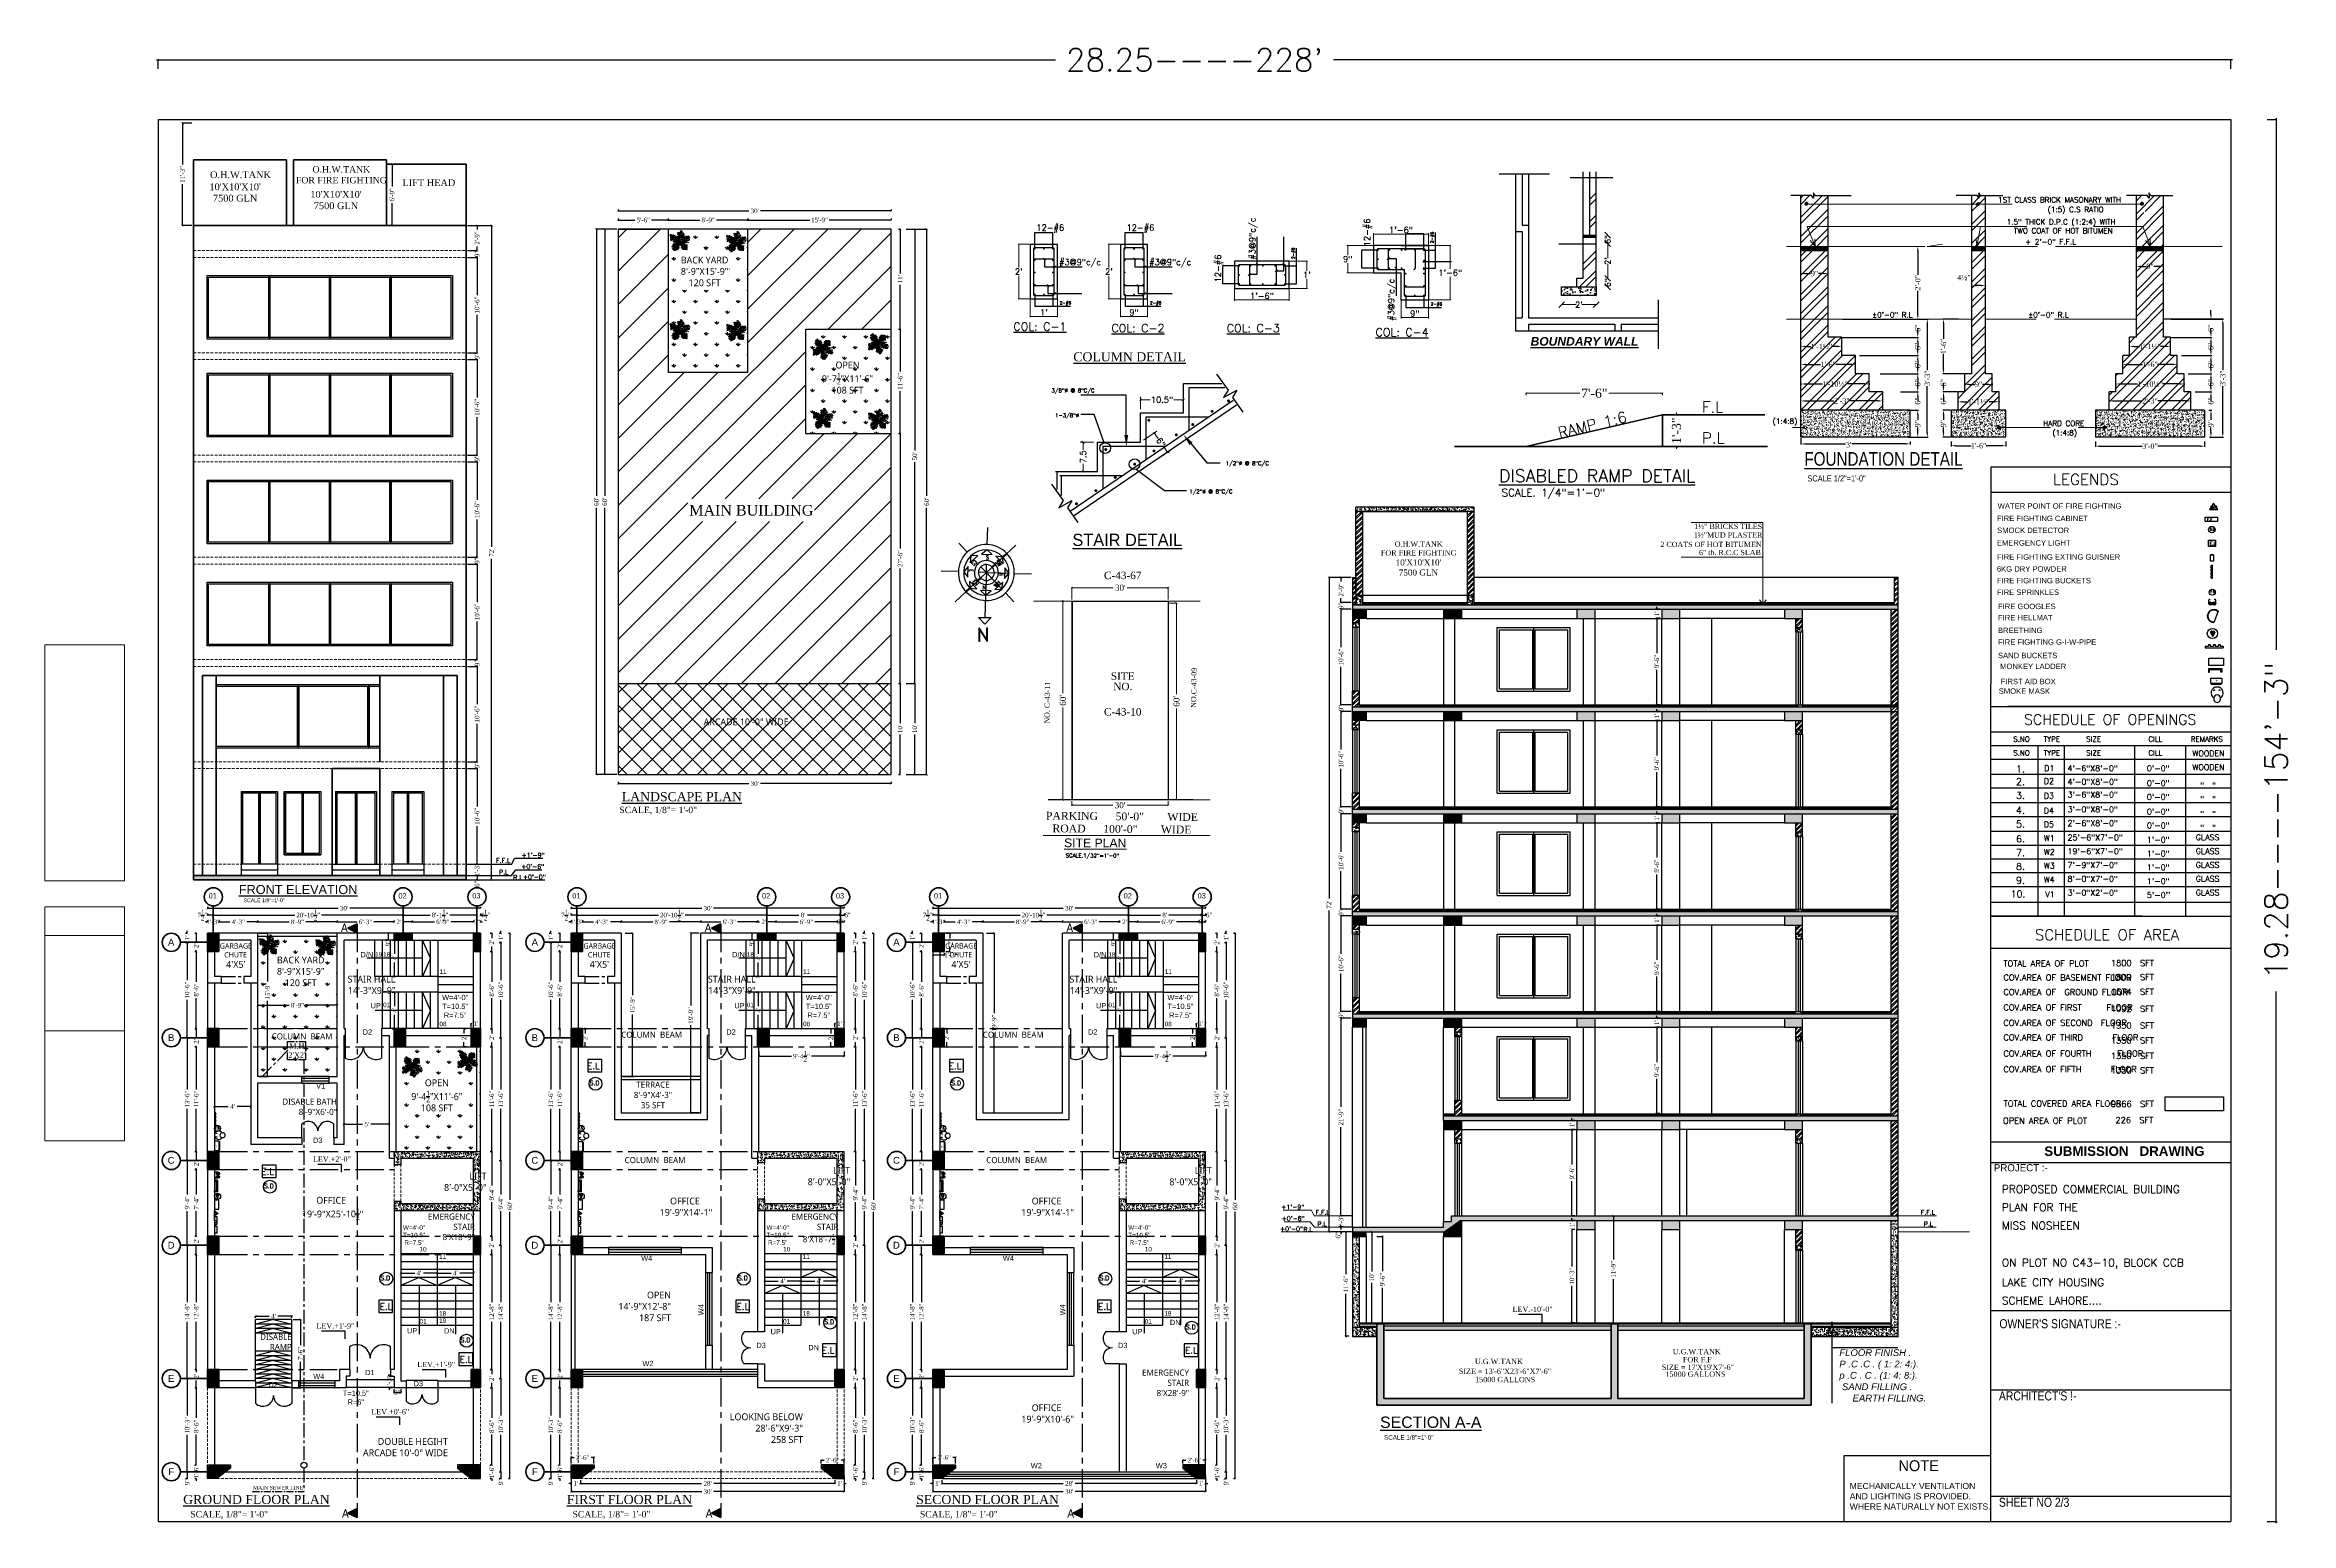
# Model space of a CAD drawing. Header units: inches. Extents: x 137014 to 144844, y -150241 to -148176.
# Drawn here: x 138980 to 141945, y -150223 to -148271 of the extents above; entities that cross this region are included whole.
import ezdxf
from ezdxf.enums import TextEntityAlignment as Align

# ---------------------------------------------------------------- set-up
doc = ezdxf.new("R2010")
doc.units = ezdxf.units.IN
doc.header["$LTSCALE"] = 15
doc.header["$MEASUREMENT"] = 0
doc.header["$PDMODE"] = 2
for name, pattern in [('CENTER', [2, 1.25, -0.25, 0.25, -0.25]), ('DASHEDX2', [1.5, 1, -0.5]), ('HIDDEN', [0.375, 0.25, -0.125])]:
    doc.linetypes.add(name, pattern=pattern)
doc.layers.get('0').update_dxf_attribs({"linetype": 'CONTINUOUS'})
doc.layers.get('Defpoints').update_dxf_attribs({"linetype": 'CONTINUOUS'})
for name, color, linetype in [('COL', 4, 'CONTINUOUS'), ('COLUMN', 4, 'CONTINUOUS'), ('Column Hatch', 32, 'CONTINUOUS'), ('DIM', 255, 'CONTINUOUS'), ('DIM2', 8, 'CONTINUOUS'), ('dimenion', 8, 'CONTINUOUS'), ('DM', 8, 'CONTINUOUS'), ('door', 74, 'CONTINUOUS'), ('doors', 34, 'CONTINUOUS'), ('dooted', 7, 'DASHEDX2'), ('HACH', 8, 'CONTINUOUS'), ('HATCH', 252, 'CONTINUOUS'), ('LETTERING', 51, 'CONTINUOUS'), ('PLANT', 102, 'CONTINUOUS'), ('R-SIZE', 2, 'CONTINUOUS'), ('REBAR', 6, 'CONTINUOUS'), ('stair', 31, 'CONTINUOUS'), ('TEXT', 2, 'CONTINUOUS'), ('TXT', 3, 'CONTINUOUS'), ('WALL-SEC', 5, 'CONTINUOUS'), ('WIN', 4, 'CONTINUOUS'), ('WINDOW', 140, 'CONTINUOUS'), ('window 1', 161, 'CONTINUOUS')]:
    doc.layers.add(name, color=color, linetype=linetype)
for name, color, linetype, lineweight in [('DIMENSION', 251, 'CONTINUOUS', 15), ('DIMENSIONS', 7, 'CONTINUOUS', 25), ('DOTTED', 255, 'HIDDEN', 5), ('HAT', 7, 'CONTINUOUS', 13), ('LANDSCPE', 3, 'CONTINUOUS', 20), ('S-COLS', 52, 'CONTINUOUS', 9), ('SEAL', 5, 'CONTINUOUS', 5), ('SIZE', 7, 'CONTINUOUS', 20), ('stairs', 1, 'CONTINUOUS', 9), ('tex2', 2, 'CONTINUOUS', 0), ('thin', 47, 'CONTINUOUS', 13), ('WALL', 1, 'CONTINUOUS', 30), ('WALL THIN 2', 211, 'CONTINUOUS', 40), ('WALLS', 1, 'CONTINUOUS', 50)]:
    doc.layers.add(name, color=color, linetype=linetype, lineweight=lineweight)
doc.styles.add('01', font='arial.ttf', dxfattribs={"height": 5})
doc.styles.add('09 inch', font='arial.ttf', dxfattribs={"height": 9})
doc.styles.add('AR', font='arial.ttf', dxfattribs={"width": 0.7})
doc.styles.add('arial', font='times.ttf')
doc.styles.add('ROMANS', font='romans.shx')
doc.styles.add('ROMANT', font='romant.shx', dxfattribs={"height": 6})
doc.styles.add('ROMANTIC', font='rom_____.pfb')
doc.styles.add('SANSSERIF', font='swisse.ttf', dxfattribs={"width": 0.8, "height": 12})
doc.styles.add('SIZE', font='comic.ttf', dxfattribs={"height": 6})
doc.styles.get("Standard").update_dxf_attribs({"font": 'romand.shx', "height": 8})
doc.styles.add('style4', font='arial.ttf')
doc.styles.add('times', font='times.ttf', dxfattribs={"height": 6})
doc.styles.add('TIMES NEW ROMAN', font='times.ttf')
doc.styles.add('TITLE', font='technic_.ttf', dxfattribs={"height": 18})
doc.dimstyles.new('AHSAN', dxfattribs={"dimtxt": 8, "dimasz": 2, "dimexe": 0, "dimexo": 0, "dimgap": 0, "dimtad": 0, "dimdec": 4, "dimzin": 0, "dimdsep": 46, "dimlunit": 4, "dimtxsty": 'ROMANS', "dimblk1": 'OBLIQUE', "dimblk2": 'OBLIQUE', "dimsah": 1, "dimcen": 0, "dimdle": 2, "dimclrd": 256, "dimclre": 256, "dimclrt": 5, "dimadec": 0, "dimazin": 0, "dimtfac": 1, "dimtdec": 4, "dimtofl": 0, "dimtmove": 1, "dimatfit": 3, "dimldrblk": 'OBLIQUE', "dimfxl": 12, "dimfxlon": 1, "dimtolj": 1, "dimtzin": 0, "dimarcsym": 0})
doc.dimstyles.new('ms-4', dxfattribs={"dimscale": 96, "dimtxt": 0.0625, "dimasz": 0.03125, "dimexe": 0.03125, "dimexo": 0.03125, "dimgap": 0.02, "dimtad": 0, "dimdec": 1, "dimzin": 0, "dimdsep": 46, "dimlunit": 4, "dimtxsty": 'arial', "dimblk": 'ARCHTICK', "dimcen": 0.09, "dimdle": 0.03125, "dimclrt": 3, "dimadec": 0, "dimazin": 0, "dimtfac": 1, "dimtdec": 1, "dimtofl": 0, "dimtmove": 2, "dimatfit": 3, "dimfxl": 1, "dimtolj": 1, "dimtzin": 0, "dimarcsym": 0})
doc.dimstyles.new('NAUMAN', dxfattribs={"dimtxt": 7, "dimasz": 3, "dimexe": 0.5, "dimexo": 2, "dimgap": 3, "dimtad": 0, "dimdec": 1, "dimzin": 0, "dimdsep": 46, "dimlunit": 4, "dimtxsty": 'times', "dimblk1": 'ARCHTICK', "dimblk2": 'ARCHTICK', "dimsah": 1, "dimcen": 0, "dimdle": 0.5, "dimclrd": 256, "dimclre": 256, "dimclrt": 2, "dimadec": 0, "dimazin": 0, "dimtfac": 1, "dimtdec": 1, "dimtix": 1, "dimtofl": 0, "dimtmove": 1, "dimatfit": 3, "dimldrblk": 'ARCHTICK', "dimfxl": 4, "dimtolj": 1, "dimtzin": 0, "dimarcsym": 0})
doc.dimstyles.get("Standard").update_dxf_attribs({"dimtxt": 8, "dimasz": 3, "dimexe": 0, "dimexo": 6, "dimgap": 2, "dimtad": 0, "dimdec": 1, "dimzin": 0, "dimdsep": 46, "dimlunit": 4, "dimtxsty": 'ROMANS', "dimblk1": 'OBLIQUE', "dimblk2": 'OBLIQUE', "dimsah": 1, "dimcen": 0, "dimclrt": 256, "dimadec": 0, "dimazin": 0, "dimtm": 1e-09, "dimtfac": 1, "dimtdec": 1, "dimtofl": 0, "dimtmove": 1, "dimatfit": 0, "dimldrblk": 'OBLIQUE', "dimfxl": 12, "dimtolj": 1, "dimtzin": 0, "dimarcsym": 0})
doc.dimstyles.new('STANDARD$0', dxfattribs={"dimtxt": 2, "dimasz": 0.5, "dimexe": 1, "dimexo": 0.5, "dimgap": 0.6, "dimtad": 1, "dimtih": 1, "dimtoh": 1, "dimdec": 3, "dimzin": 0, "dimdsep": 46, "dimlunit": 4, "dimtxsty": 'Standard', "dimcen": 0.5, "dimdle": 1, "dimclrd": 8, "dimclre": 2, "dimclrt": 3, "dimadec": 0, "dimazin": 0, "dimtfac": 0.5, "dimtdec": 3, "dimtofl": 0, "dimtmove": 0, "dimatfit": 3, "dimldrblk": 'ARCHTICK', "dimtolj": 1, "dimtzin": 0, "dimlwd": 5, "dimlwe": 5, "dimarcsym": 0})
doc.dimstyles.new('WKG DIM', dxfattribs={"dimtxt": 7, "dimasz": 6, "dimexe": 1, "dimexo": 1, "dimgap": 1, "dimtad": 0, "dimdec": 1, "dimrnd": 0.25, "dimzin": 0, "dimdsep": 46, "dimlunit": 4, "dimtxsty": 'arial', "dimcen": 0, "dimclrd": 256, "dimclre": 256, "dimclrt": 3, "dimadec": 0, "dimazin": 0, "dimtfac": 1, "dimtdec": 1, "dimtix": 1, "dimtofl": 0, "dimtmove": 2, "dimatfit": 3, "dimfxl": 1.5, "dimtolj": 1, "dimtzin": 0, "dimlwd": -1, "dimlwe": -1, "dimarcsym": 0})
pattern_1 = [(135, (149878.54179, -149374.48089), (0.0883883476, 0.0883883476), [])]
pattern_2 = [(45, (130005.449, -149716.299), (-12.727922, 12.727922), []), (45, (130013.934, -149716.299), (-12.727922, 12.727922), [])]
pattern_3 = [(50, (1095646.543, -427879.728), (7.172601826, -0.62752135), [0.75, -8.25]), (355, (1095646.543, -427879.728), (-1.387513336, 7.521921337), [0.6, -6.6]), (100.4514, (1095647.1406, -427879.78), (5.785093817, 6.89439542), [0.6374019, -7.01142112]), (46.1842, (1095646.543, -427877.728), (10.67241049, -1.65519014), [1.125, -12.375]), (96.6356, (1095647.432, -427877.866), (9.34662706, 9.74117871), [0.95610288, -10.51713]), (351.1842, (1095646.543, -427877.728), (9.34661945, 9.74118601), [0.9, -9.9]), (21, (1095647.543, -427878.228), (5.96907052, -4.026188907), [0.75, -8.25]), (326, (1095647.543, -427878.228), (2.43315332, 7.25150045), [0.6, -6.6]), (71.4514, (1095648.04, -427878.5634), (8.402226286, 3.225304967), [0.6374019, -7.01142112]), (37.5, (1095646.543, -427879.728), (0.121598553, 3.328938538), [0, -6.52, 0, -6.7, 0, -6.625]), (7.5, (1095646.543, -427879.728), (2.630695374, 3.944117119), [0, -3.82, 0, -6.37, 0, -2.525]), (327.5, (1095644.313, -427879.728), (5.338224362, -0.225548717), [0, -2.5, 0, -7.8, 0, -10.35]), (317.5, (1095643.313, -427879.728), (5.831861693, 1.001049823), [0, -3.25, 0, -5.18, 0, -7.35])]
pattern_4 = [(45, (111533.51634, -150784.0683), (-0.561266008, 0.561266008), []), (135, (111533.51634, -150784.0683), (-0.561266008, -0.561266008), [])]
pattern_5 = [(45, (111053.51634, -150784.0683), (-0.561266008, 0.561266008), []), (135, (111053.51634, -150784.0683), (-0.561266008, -0.561266008), [])]
pattern_6 = [(45, (112010.85096, -150784.0683), (-0.561266008, 0.561266008), []), (135, (112010.85096, -150784.0683), (-0.561266008, -0.561266008), [])]
pattern_7 = [(50, (-3420.2045, 3224.382), (7.17260183, -0.62752135), [0.75, -8.25]), (355, (-3420.2045, 3224.382), (-1.38751334, 7.52192134), [0.6, -6.6]), (100.4514445, (-3419.607, 3224.3295), (5.78508847, 6.8943999), [0.63740192, -7.01142112]), (46.1842, (-3420.2045, 3226.382), (10.6724133, -1.6551928), [1.125, -12.375]), (96.6356355, (-3419.315, 3226.244), (9.34661946, 9.741186), [0.9561034, -10.5171376]), (351.184164, (-3420.204, 3226.382), (9.34661945, 9.741186), [0.9, -9.9]), (21, (-3419.2045, 3225.882), (5.96907052, -4.0261889), [0.75, -8.25]), (326, (-3419.2045, 3225.882), (2.43315332, 7.25150045), [0.6, -6.6]), (71.4514447, (-3418.707, 3225.546), (8.40222377, 3.22531153), [0.6374019, -7.01142112]), (37.5, (-3420.2045, 3224.3818), (0.121598553, 3.328938538), [0, -6.52, 0, -6.7, 0, -6.625]), (7.5, (-3420.2045, 3224.3818), (2.630695374, 3.94411712), [0, -3.82, 0, -6.37, 0, -2.525]), (327.5, (-3422.4345, 3224.3818), (5.338224362, -0.225548717), [0, -2.5, 0, -7.8, 0, -10.35]), (317.5, (-3423.4345, 3224.382), (5.83186169, 1.00104982), [0, -3.25, 0, -5.18, 0, -7.35])]
pattern_8 = [(45, (-2987.2543, -13.0657), (-3.44714556, 3.44714556), []), (45, (-2984.956, -13.0657), (-3.44714556, 3.44714556), [])]
pattern_9 = [(50, (-2987.254, -13.066), (7.17260183, -0.62752135), [0.75, -8.25]), (355, (-2987.254, -13.066), (-1.38751334, 7.52192134), [0.6, -6.6]), (100.4514, (-2986.6566, -13.118), (5.78509382, 6.89439542), [0.6374019, -7.01142112]), (46.1842, (-2987.254, -11.066), (10.6724105, -1.65519014), [1.125, -12.375]), (96.6356, (-2986.365, -11.204), (9.34662706, 9.7411787), [0.9561029, -10.51713]), (351.1842, (-2987.254, -11.066), (9.34661945, 9.741186), [0.9, -9.9]), (21, (-2986.254, -11.566), (5.96907052, -4.0261889), [0.75, -8.25]), (326, (-2986.254, -11.566), (2.43315332, 7.25150045), [0.6, -6.6]), (71.4514, (-2985.757, -11.901), (8.40222629, 3.22530497), [0.6374019, -7.01142112]), (37.5, (-2987.2543, -13.0657), (0.121598553, 3.328938538), [0, -6.52, 0, -6.7, 0, -6.625]), (7.5, (-2987.2543, -13.0657), (2.630695374, 3.94411712), [0, -3.82, 0, -6.37, 0, -2.525]), (327.5, (-2989.4843, -13.0657), (5.338224362, -0.225548717), [0, -2.5, 0, -7.8, 0, -10.35]), (317.5, (-2990.4843, -13.0657), (5.83186169, 1.00104982), [0, -3.25, 0, -5.18, 0, -7.35])]

# ---------------------------------------------------------------- blocks, each defined once
blk = doc.blocks.new('*D123')
at = {"layer": 'Defpoints', "color": 0, "ltscale": 5, "transparency": 16777216}
for p in [(141839.3, -148633.4), (141839.3, -148789.5), (141854.7, -148789.5)]:
    blk.add_point(p, dxfattribs=at)
at = {"layer": 'DM', "ltscale": 5, "transparency": 16777216}
for p, q in [((141840.3, -148633.4), (141855.7, -148633.4)), ((141854.7, -148639.4), (141854.7, -148701)), ((141854.7, -148783.5), (141854.7, -148721.8)), ((141840.3, -148789.5), (141855.7, -148789.5))]:
    blk.add_line(p, q, dxfattribs=at)
for points in [[(141853.7, -148639.4), (141855.7, -148639.4), (141854.7, -148633.4)], [(141853.7, -148783.5), (141855.7, -148783.5), (141854.7, -148789.5)]]:
    blk.add_solid(points, dxfattribs=at)
at = {"layer": 'DM', "color": 3, "ltscale": 5, "transparency": 16777216, "insert": (141854.7, -148711.4), "char_height": 7, "attachment_point": 5, "rotation": 90, "style": 'arial'}
blk.add_mtext('\\A1;3\'-3"', dxfattribs=at)
blk = doc.blocks.new('*D124')
at = {"layer": 'Defpoints', "color": 0, "ltscale": 5, "transparency": 16777216}
for p in [(141808.2, -148705.5), (141839.1, -148705.5), (141817.2, -148729.5)]:
    blk.add_point(p, dxfattribs=at)
at = {"layer": 'DM', "ltscale": 5, "transparency": 16777216}
for p, q in [((141809.2, -148705.5), (141840.1, -148705.5)), ((141839.1, -148699.5), (141839.1, -148693.5)), ((141818.2, -148729.5), (141840.1, -148729.5)), ((141839.1, -148735.5), (141839.1, -148741.5))]:
    blk.add_line(p, q, dxfattribs=at)
for points in [[(141838.1, -148699.5), (141840.1, -148699.5), (141839.1, -148705.5)], [(141838.1, -148735.5), (141840.1, -148735.5), (141839.1, -148729.5)]]:
    blk.add_solid(points, dxfattribs=at)
at = {"layer": 'DM', "color": 3, "ltscale": 5, "transparency": 16777216, "insert": (141839.1, -148717.5), "char_height": 7, "attachment_point": 5, "rotation": 90, "style": 'arial'}
blk.add_mtext('\\A1;6"', dxfattribs=at)
blk = doc.blocks.new('*D125')
at = {"layer": 'Defpoints', "color": 0, "ltscale": 5, "transparency": 16777216}
for p in [(141686.7, -148794), (141686.7, -148801.2), (141830.7, -148794)]:
    blk.add_point(p, dxfattribs=at)
at = {"layer": 'DM', "ltscale": 5, "transparency": 16777216}
for p, q in [((141686.7, -148795), (141686.7, -148802.2)), ((141692.7, -148801.2), (141748.3, -148801.2)), ((141824.7, -148801.2), (141769.1, -148801.2)), ((141830.7, -148795), (141830.7, -148802.2))]:
    blk.add_line(p, q, dxfattribs=at)
for points in [[(141692.7, -148800.2), (141692.7, -148802.2), (141686.7, -148801.2)], [(141824.7, -148800.2), (141824.7, -148802.2), (141830.7, -148801.2)]]:
    blk.add_solid(points, dxfattribs=at)
at = {"layer": 'DM', "color": 3, "ltscale": 5, "transparency": 16777216, "insert": (141758.7, -148801.2), "char_height": 7, "attachment_point": 5, "style": 'arial'}
blk.add_mtext('\\A1;3\'-0"', dxfattribs=at)
blk = doc.blocks.new('*D126')
at = {"layer": 'Defpoints', "color": 0, "ltscale": 5, "transparency": 16777216}
for p in [(141704.7, -148741.5), (141704.7, -148741.5), (141812.7, -148741.5)]:
    blk.add_point(p, dxfattribs=at)
at = {"layer": 'DM', "ltscale": 5, "transparency": 16777216}
for p, q in [((141710.7, -148741.5), (141748.2, -148741.5)), ((141806.7, -148741.5), (141769.2, -148741.5))]:
    blk.add_line(p, q, dxfattribs=at)
for points in [[(141710.7, -148740.5), (141710.7, -148742.5), (141704.7, -148741.5)], [(141806.7, -148740.5), (141806.7, -148742.5), (141812.7, -148741.5)]]:
    blk.add_solid(points, dxfattribs=at)
at = {"layer": 'DM', "color": 3, "ltscale": 5, "transparency": 16777216, "insert": (141758.7, -148741.5), "char_height": 7, "attachment_point": 5, "style": 'arial'}
blk.add_mtext('\\A1;2\'-3"', dxfattribs=at)
blk = doc.blocks.new('*D127')
at = {"layer": 'Defpoints', "color": 0, "ltscale": 5, "transparency": 16777216}
for p in [(141817.2, -148729.5), (141839.1, -148729.5), (141835.2, -148753.5)]:
    blk.add_point(p, dxfattribs=at)
at = {"layer": 'DM', "ltscale": 5, "transparency": 16777216}
for p, q in [((141818.2, -148729.5), (141840.1, -148729.5)), ((141839.1, -148723.5), (141839.1, -148717.5)), ((141836.2, -148753.5), (141840.1, -148753.5)), ((141839.1, -148759.5), (141839.1, -148765.5))]:
    blk.add_line(p, q, dxfattribs=at)
for points in [[(141838.1, -148723.5), (141840.1, -148723.5), (141839.1, -148729.5)], [(141838.1, -148759.5), (141840.1, -148759.5), (141839.1, -148753.5)]]:
    blk.add_solid(points, dxfattribs=at)
at = {"layer": 'DM', "color": 3, "ltscale": 5, "transparency": 16777216, "insert": (141839.1, -148741.5), "char_height": 7, "attachment_point": 5, "rotation": 90, "style": 'arial'}
blk.add_mtext('\\A1;6"', dxfattribs=at)
blk = doc.blocks.new('*D128')
at = {"layer": 'Defpoints', "color": 0, "ltscale": 5, "transparency": 16777216}
for p in [(141836.3, -148753.5), (141836.3, -148789.5), (141839.1, -148789.5)]:
    blk.add_point(p, dxfattribs=at)
at = {"layer": 'DM', "ltscale": 5, "transparency": 16777216}
for p, q in [((141837.3, -148753.5), (141840.1, -148753.5)), ((141839.1, -148759.5), (141839.1, -148766.3)), ((141837.3, -148789.5), (141840.1, -148789.5)), ((141839.1, -148783.5), (141839.1, -148776.6))]:
    blk.add_line(p, q, dxfattribs=at)
for points in [[(141838.1, -148759.5), (141840.1, -148759.5), (141839.1, -148753.5)], [(141838.1, -148783.5), (141840.1, -148783.5), (141839.1, -148789.5)]]:
    blk.add_solid(points, dxfattribs=at)
at = {"layer": 'DM', "color": 3, "ltscale": 5, "transparency": 16777216, "insert": (141839.1, -148771.5), "char_height": 7, "attachment_point": 5, "rotation": 90, "style": 'arial'}
blk.add_mtext('\\A1;9"', dxfattribs=at)
blk = doc.blocks.new('*D129')
at = {"layer": 'Defpoints', "color": 0, "ltscale": 5, "transparency": 16777216}
for p in [(141740.7, -148563.9), (141740.7, -148563.9), (141776.7, -148563.9)]:
    blk.add_point(p, dxfattribs=at)
at = {"layer": 'DM', "ltscale": 5, "transparency": 16777216}
for p, q in [((141746.7, -148563.9), (141753.5, -148563.9)), ((141770.7, -148563.9), (141763.8, -148563.9))]:
    blk.add_line(p, q, dxfattribs=at)
for points in [[(141746.7, -148562.9), (141746.7, -148564.9), (141740.7, -148563.9)], [(141770.7, -148562.9), (141770.7, -148564.9), (141776.7, -148563.9)]]:
    blk.add_solid(points, dxfattribs=at)
at = {"layer": 'DM', "color": 3, "ltscale": 5, "transparency": 16777216, "insert": (141758.7, -148563.9), "char_height": 7, "attachment_point": 5, "style": 'arial'}
blk.add_mtext('\\A1;9"', dxfattribs=at)
blk = doc.blocks.new('*D130')
at = {"layer": 'Defpoints', "color": 0, "ltscale": 5, "transparency": 16777216}
for p in [(141731.7, -148669.5), (141731.7, -148669.5), (141785.7, -148669.5)]:
    blk.add_point(p, dxfattribs=at)
at = {"layer": 'DM', "ltscale": 5, "transparency": 16777216}
for p, q in [((141737.7, -148669.5), (141744.8, -148669.5)), ((141779.7, -148669.5), (141772.5, -148669.5))]:
    blk.add_line(p, q, dxfattribs=at)
for points in [[(141737.7, -148668.5), (141737.7, -148670.5), (141731.7, -148669.5)], [(141779.7, -148668.5), (141779.7, -148670.5), (141785.7, -148669.5)]]:
    blk.add_solid(points, dxfattribs=at)
at = {"layer": 'DM', "color": 3, "ltscale": 5, "transparency": 16777216, "insert": (141758.7, -148669.5), "char_height": 7, "attachment_point": 5, "style": 'arial'}
blk.add_mtext('\\A1;1\'-1½"', dxfattribs=at)
blk = doc.blocks.new('*D131')
at = {"layer": 'Defpoints', "color": 0, "ltscale": 5, "transparency": 16777216}
for p in [(141713.7, -148717.5), (141713.7, -148719.1), (141803.7, -148717.5)]:
    blk.add_point(p, dxfattribs=at)
at = {"layer": 'DM', "ltscale": 5, "transparency": 16777216}
for p, q in [((141713.7, -148718.5), (141713.7, -148720.1)), ((141719.7, -148719.1), (141742.2, -148719.1)), ((141797.7, -148719.1), (141775.1, -148719.1)), ((141803.7, -148718.5), (141803.7, -148720.1))]:
    blk.add_line(p, q, dxfattribs=at)
for points in [[(141719.7, -148718.1), (141719.7, -148720.1), (141713.7, -148719.1)], [(141797.7, -148718.1), (141797.7, -148720.1), (141803.7, -148719.1)]]:
    blk.add_solid(points, dxfattribs=at)
at = {"layer": 'DM', "color": 3, "ltscale": 5, "transparency": 16777216, "insert": (141758.7, -148719.1), "char_height": 7, "attachment_point": 5, "style": 'arial'}
blk.add_mtext('\\A1;1\'-10½"', dxfattribs=at)
blk = doc.blocks.new('*D132')
at = {"layer": 'Defpoints', "color": 0, "ltscale": 5, "transparency": 16777216}
for p in [(141722.7, -148693.2), (141722.7, -148693.5), (141794.7, -148693.5)]:
    blk.add_point(p, dxfattribs=at)
at = {"layer": 'DM', "ltscale": 5, "transparency": 16777216}
for p, q in [((141722.7, -148692.5), (141722.7, -148692.2)), ((141728.7, -148693.2), (141748.7, -148693.2)), ((141788.7, -148693.2), (141768.7, -148693.2)), ((141794.7, -148692.5), (141794.7, -148692.2))]:
    blk.add_line(p, q, dxfattribs=at)
for points in [[(141728.7, -148692.2), (141728.7, -148694.2), (141722.7, -148693.2)], [(141788.7, -148692.2), (141788.7, -148694.2), (141794.7, -148693.2)]]:
    blk.add_solid(points, dxfattribs=at)
at = {"layer": 'DM', "color": 3, "ltscale": 5, "transparency": 16777216, "insert": (141758.7, -148693.2), "char_height": 7, "attachment_point": 5, "style": 'arial'}
blk.add_mtext('\\A1;1\'-6"', dxfattribs=at)
blk = doc.blocks.new('*D133')
at = {"layer": 'Defpoints', "color": 0, "ltscale": 5, "transparency": 16777216}
for p in [(141785.7, -148657.5), (141799.2, -148681.5), (141839.1, -148657.5)]:
    blk.add_point(p, dxfattribs=at)
at = {"layer": 'DM', "ltscale": 5, "transparency": 16777216}
for p, q in [((141839.1, -148651.5), (141839.1, -148645.5)), ((141786.7, -148657.5), (141840.1, -148657.5)), ((141800.2, -148681.5), (141840.1, -148681.5)), ((141839.1, -148687.5), (141839.1, -148693.5))]:
    blk.add_line(p, q, dxfattribs=at)
for points in [[(141838.1, -148651.5), (141840.1, -148651.5), (141839.1, -148657.5)], [(141838.1, -148687.5), (141840.1, -148687.5), (141839.1, -148681.5)]]:
    blk.add_solid(points, dxfattribs=at)
at = {"layer": 'DM', "color": 3, "ltscale": 5, "transparency": 16777216, "insert": (141839.1, -148669.5), "char_height": 7, "attachment_point": 5, "rotation": 90, "style": 'arial'}
blk.add_mtext('\\A1;6"', dxfattribs=at)
blk = doc.blocks.new('*D134')
at = {"layer": 'Defpoints', "color": 0, "ltscale": 5, "transparency": 16777216}
for p in [(141799.2, -148681.5), (141839.1, -148681.5), (141808.2, -148705.5)]:
    blk.add_point(p, dxfattribs=at)
at = {"layer": 'DM', "ltscale": 5, "transparency": 16777216}
for p, q in [((141800.2, -148681.5), (141840.1, -148681.5)), ((141839.1, -148675.5), (141839.1, -148669.5)), ((141809.2, -148705.5), (141840.1, -148705.5)), ((141839.1, -148711.5), (141839.1, -148717.5))]:
    blk.add_line(p, q, dxfattribs=at)
for points in [[(141838.1, -148675.5), (141840.1, -148675.5), (141839.1, -148681.5)], [(141838.1, -148711.5), (141840.1, -148711.5), (141839.1, -148705.5)]]:
    blk.add_solid(points, dxfattribs=at)
at = {"layer": 'DM', "color": 3, "ltscale": 5, "transparency": 16777216, "insert": (141839.1, -148693.5), "char_height": 7, "attachment_point": 5, "rotation": 90, "style": 'arial'}
blk.add_mtext('\\A1;6"', dxfattribs=at)
blk = doc.blocks.new('*D135')
at = {"layer": 'Defpoints', "color": 0, "ltscale": 5, "transparency": 16777216}
for p in [(141785.7, -148633.5), (141839.1, -148633.5), (141785.7, -148657.5)]:
    blk.add_point(p, dxfattribs=at)
at = {"layer": 'DM', "ltscale": 5, "transparency": 16777216}
for p, q in [((141839.1, -148627.5), (141839.1, -148621.5)), ((141786.7, -148633.5), (141840.1, -148633.5)), ((141786.7, -148657.5), (141840.1, -148657.5)), ((141839.1, -148663.5), (141839.1, -148669.5))]:
    blk.add_line(p, q, dxfattribs=at)
for points in [[(141838.1, -148627.5), (141840.1, -148627.5), (141839.1, -148633.5)], [(141838.1, -148663.5), (141840.1, -148663.5), (141839.1, -148657.5)]]:
    blk.add_solid(points, dxfattribs=at)
at = {"layer": 'DM', "color": 3, "ltscale": 5, "transparency": 16777216, "insert": (141839.1, -148645.5), "char_height": 7, "attachment_point": 5, "rotation": 90, "style": 'arial'}
blk.add_mtext('\\A1;6"', dxfattribs=at)
blk = doc.blocks.new('*D136')
at = {"layer": 'Defpoints', "color": 0, "ltscale": 5, "transparency": 16777216}
for p in [(141486.1, -148705.5), (141514.4, -148705.5), (141505.4, -148729.5)]:
    blk.add_point(p, dxfattribs=at)
at = {"layer": 'DM', "ltscale": 5, "transparency": 16777216}
for p, q in [((141513.4, -148705.5), (141485.1, -148705.5)), ((141486.1, -148699.5), (141486.1, -148693.5)), ((141504.4, -148729.5), (141485.1, -148729.5)), ((141486.1, -148735.5), (141486.1, -148741.5))]:
    blk.add_line(p, q, dxfattribs=at)
for points in [[(141485.1, -148699.5), (141487.1, -148699.5), (141486.1, -148705.5)], [(141485.1, -148735.5), (141487.1, -148735.5), (141486.1, -148729.5)]]:
    blk.add_solid(points, dxfattribs=at)
at = {"layer": 'DM', "color": 3, "ltscale": 5, "transparency": 16777216, "insert": (141486.1, -148717.5), "char_height": 7, "attachment_point": 5, "rotation": 90, "style": 'arial'}
blk.add_mtext('\\A1;6"', dxfattribs=at)
blk = doc.blocks.new('*D137')
at = {"layer": 'Defpoints', "color": 0, "ltscale": 5, "transparency": 16777216}
for p in [(141505.4, -148741.5), (141505.4, -148742.6), (141559.4, -148741.5)]:
    blk.add_point(p, dxfattribs=at)
at = {"layer": 'DM', "ltscale": 5, "transparency": 16777216}
for p, q in [((141505.4, -148742.5), (141505.4, -148743.6)), ((141511.4, -148742.6), (141518.6, -148742.6)), ((141553.4, -148742.6), (141546.3, -148742.6)), ((141559.4, -148742.5), (141559.4, -148743.6))]:
    blk.add_line(p, q, dxfattribs=at)
for points in [[(141511.4, -148741.6), (141511.4, -148743.6), (141505.4, -148742.6)], [(141553.4, -148741.6), (141553.4, -148743.6), (141559.4, -148742.6)]]:
    blk.add_solid(points, dxfattribs=at)
at = {"layer": 'DM', "color": 3, "ltscale": 5, "transparency": 16777216, "insert": (141532.4, -148742.6), "char_height": 7, "attachment_point": 5, "style": 'arial'}
blk.add_mtext('\\A1;1\'-1½"', dxfattribs=at)
blk = doc.blocks.new('*D138')
at = {"layer": 'Defpoints', "color": 0, "ltscale": 5, "transparency": 16777216}
for p in [(141496.4, -148794), (141568.4, -148794), (141568.4, -148800.6)]:
    blk.add_point(p, dxfattribs=at)
at = {"layer": 'DM', "ltscale": 5, "transparency": 16777216}
for p, q in [((141496.4, -148795), (141496.4, -148801.6)), ((141502.4, -148800.6), (141522.5, -148800.6)), ((141562.4, -148800.6), (141542.4, -148800.6)), ((141568.4, -148795), (141568.4, -148801.6))]:
    blk.add_line(p, q, dxfattribs=at)
for points in [[(141502.4, -148799.6), (141502.4, -148801.6), (141496.4, -148800.6)], [(141562.4, -148799.6), (141562.4, -148801.6), (141568.4, -148800.6)]]:
    blk.add_solid(points, dxfattribs=at)
at = {"layer": 'DM', "color": 3, "ltscale": 5, "transparency": 16777216, "insert": (141532.4, -148800.6), "char_height": 7, "attachment_point": 5, "style": 'arial'}
blk.add_mtext('\\A1;1\'-6"', dxfattribs=at)
blk = doc.blocks.new('*D139')
at = {"layer": 'Defpoints', "color": 0, "ltscale": 5, "transparency": 16777216}
for p in [(141486.1, -148729.5), (141505.4, -148729.5), (141496.4, -148753.5)]:
    blk.add_point(p, dxfattribs=at)
at = {"layer": 'DM', "ltscale": 5, "transparency": 16777216}
for p, q in [((141504.4, -148729.5), (141485.1, -148729.5)), ((141486.1, -148723.5), (141486.1, -148717.5)), ((141495.4, -148753.5), (141485.1, -148753.5)), ((141486.1, -148759.5), (141486.1, -148765.5))]:
    blk.add_line(p, q, dxfattribs=at)
for points in [[(141485.1, -148723.5), (141487.1, -148723.5), (141486.1, -148729.5)], [(141485.1, -148759.5), (141487.1, -148759.5), (141486.1, -148753.5)]]:
    blk.add_solid(points, dxfattribs=at)
at = {"layer": 'DM', "color": 3, "ltscale": 5, "transparency": 16777216, "insert": (141486.1, -148741.5), "char_height": 7, "attachment_point": 5, "rotation": 90, "style": 'arial'}
blk.add_mtext('\\A1;6"', dxfattribs=at)
blk = doc.blocks.new('*D140')
at = {"layer": 'Defpoints', "color": 0, "ltscale": 5, "transparency": 16777216}
for p in [(141486.1, -148753.5), (141496.4, -148753.5), (141496.4, -148789.5)]:
    blk.add_point(p, dxfattribs=at)
at = {"layer": 'DM', "ltscale": 5, "transparency": 16777216}
for p, q in [((141495.4, -148753.5), (141485.1, -148753.5)), ((141486.1, -148759.5), (141486.1, -148766.3)), ((141495.4, -148789.5), (141485.1, -148789.5)), ((141486.1, -148783.5), (141486.1, -148776.6))]:
    blk.add_line(p, q, dxfattribs=at)
for points in [[(141485.1, -148759.5), (141487.1, -148759.5), (141486.1, -148753.5)], [(141485.1, -148783.5), (141487.1, -148783.5), (141486.1, -148789.5)]]:
    blk.add_solid(points, dxfattribs=at)
at = {"layer": 'DM', "color": 3, "ltscale": 5, "transparency": 16777216, "insert": (141486.1, -148771.5), "char_height": 7, "attachment_point": 5, "rotation": 90, "style": 'arial'}
blk.add_mtext('\\A1;9"', dxfattribs=at)
blk = doc.blocks.new('*D141')
at = {"layer": 'Defpoints', "color": 0, "ltscale": 5, "transparency": 16777216}
for p in [(141514.4, -148717.5), (141514.4, -148719.6), (141550.4, -148717.5)]:
    blk.add_point(p, dxfattribs=at)
at = {"layer": 'DM', "ltscale": 5, "transparency": 16777216}
for p, q in [((141514.4, -148718.5), (141514.4, -148720.6)), ((141520.4, -148719.6), (141527.3, -148719.6)), ((141544.4, -148719.6), (141537.6, -148719.6)), ((141550.4, -148718.5), (141550.4, -148720.6))]:
    blk.add_line(p, q, dxfattribs=at)
for points in [[(141520.4, -148718.6), (141520.4, -148720.6), (141514.4, -148719.6)], [(141544.4, -148718.6), (141544.4, -148720.6), (141550.4, -148719.6)]]:
    blk.add_solid(points, dxfattribs=at)
at = {"layer": 'DM', "color": 3, "ltscale": 5, "transparency": 16777216, "insert": (141532.4, -148719.6), "char_height": 7, "attachment_point": 5, "style": 'arial'}
blk.add_mtext('\\A1;9"', dxfattribs=at)
blk = doc.blocks.new('*D142')
at = {"layer": 'Defpoints', "color": 0, "ltscale": 5, "transparency": 16777216}
for p in [(141523.4, -148588.9), (141523.4, -148589.2), (141541.4, -148588.9)]:
    blk.add_point(p, dxfattribs=at)
at = {"layer": 'DM', "ltscale": 5, "transparency": 16777216}
for p, q in [((141523.4, -148589.9), (141523.4, -148590.2)), ((141535.4, -148589.2), (141529.4, -148589.2)), ((141541.4, -148589.9), (141541.4, -148590.2))]:
    blk.add_line(p, q, dxfattribs=at)
for points in [[(141529.4, -148588.2), (141529.4, -148590.2), (141523.4, -148589.2)], [(141535.4, -148588.2), (141535.4, -148590.2), (141541.4, -148589.2)]]:
    blk.add_solid(points, dxfattribs=at)
at = {"layer": 'DM', "color": 3, "ltscale": 5, "transparency": 16777216, "insert": (141513.1, -148578.6), "char_height": 7, "attachment_point": 5, "style": 'arial'}
blk.add_mtext('\\A1;4½"', dxfattribs=at)
blk = doc.blocks.new('*D143')
at = {"layer": 'Defpoints', "color": 0, "ltscale": 5, "transparency": 16777216}
for p in [(141486.1, -148633.5), (141506.8, -148633.5), (141514.4, -148705.5)]:
    blk.add_point(p, dxfattribs=at)
at = {"layer": 'DM', "ltscale": 5, "transparency": 16777216}
for p, q in [((141505.8, -148633.5), (141485.1, -148633.5)), ((141486.1, -148639.5), (141486.1, -148659.5)), ((141486.1, -148699.5), (141486.1, -148679.5)), ((141513.4, -148705.5), (141485.1, -148705.5))]:
    blk.add_line(p, q, dxfattribs=at)
for points in [[(141485.1, -148639.5), (141487.1, -148639.5), (141486.1, -148633.5)], [(141485.1, -148699.5), (141487.1, -148699.5), (141486.1, -148705.5)]]:
    blk.add_solid(points, dxfattribs=at)
at = {"layer": 'DM', "color": 3, "ltscale": 5, "transparency": 16777216, "insert": (141486.1, -148669.5), "char_height": 7, "attachment_point": 5, "rotation": 90, "style": 'arial'}
blk.add_mtext('\\A1;1\'-6"', dxfattribs=at)
blk = doc.blocks.new('*D144')
at = {"layer": 'Defpoints', "color": 0, "ltscale": 5, "transparency": 16777216}
for p in [(141452.2, -148633.4), (141452.2, -148789.5), (141464.7, -148789.5)]:
    blk.add_point(p, dxfattribs=at)
at = {"layer": 'DM', "ltscale": 5, "transparency": 16777216}
for p, q in [((141453.2, -148633.4), (141465.7, -148633.4)), ((141464.7, -148639.4), (141464.7, -148701)), ((141464.7, -148783.5), (141464.7, -148721.8)), ((141453.2, -148789.5), (141465.7, -148789.5))]:
    blk.add_line(p, q, dxfattribs=at)
for points in [[(141463.7, -148639.4), (141465.7, -148639.4), (141464.7, -148633.4)], [(141463.7, -148783.5), (141465.7, -148783.5), (141464.7, -148789.5)]]:
    blk.add_solid(points, dxfattribs=at)
at = {"layer": 'DM', "color": 3, "ltscale": 5, "transparency": 16777216, "insert": (141464.7, -148711.4), "char_height": 7, "attachment_point": 5, "rotation": 90, "style": 'arial'}
blk.add_mtext('\\A1;3\'-3"', dxfattribs=at)
blk = doc.blocks.new('*D145')
at = {"layer": 'Defpoints', "color": 0, "ltscale": 5, "transparency": 16777216}
for p in [(141401.4, -148705.5), (141452.1, -148705.5), (141428.4, -148729.5)]:
    blk.add_point(p, dxfattribs=at)
at = {"layer": 'DM', "ltscale": 5, "transparency": 16777216}
for p, q in [((141402.4, -148705.5), (141453.1, -148705.5)), ((141452.1, -148699.5), (141452.1, -148693.5)), ((141429.4, -148729.5), (141453.1, -148729.5)), ((141452.1, -148735.5), (141452.1, -148741.5))]:
    blk.add_line(p, q, dxfattribs=at)
for points in [[(141451.1, -148699.5), (141453.1, -148699.5), (141452.1, -148705.5)], [(141451.1, -148735.5), (141453.1, -148735.5), (141452.1, -148729.5)]]:
    blk.add_solid(points, dxfattribs=at)
at = {"layer": 'DM', "color": 3, "ltscale": 5, "transparency": 16777216, "insert": (141452.1, -148717.5), "char_height": 7, "attachment_point": 5, "rotation": 90, "style": 'arial'}
blk.add_mtext('\\A1;6"', dxfattribs=at)
blk = doc.blocks.new('*D146')
at = {"layer": 'Defpoints', "color": 0, "ltscale": 5, "transparency": 16777216}
for p in [(141297.9, -148789.5), (141297.9, -148798.2), (141441.9, -148794)]:
    blk.add_point(p, dxfattribs=at)
at = {"layer": 'DM', "ltscale": 5, "transparency": 16777216}
for p, q in [((141297.9, -148790.5), (141297.9, -148799.2)), ((141303.9, -148798.2), (141356.9, -148798.2)), ((141435.9, -148798.2), (141365, -148798.2)), ((141441.9, -148795), (141441.9, -148799.2))]:
    blk.add_line(p, q, dxfattribs=at)
for points in [[(141303.9, -148797.2), (141303.9, -148799.2), (141297.9, -148798.2)], [(141435.9, -148797.2), (141435.9, -148799.2), (141441.9, -148798.2)]]:
    blk.add_solid(points, dxfattribs=at)
at = {"layer": 'DM', "color": 3, "ltscale": 5, "transparency": 16777216, "insert": (141360.9, -148799.4), "char_height": 7, "attachment_point": 5, "style": 'arial'}
blk.add_mtext("\\A1;3'", dxfattribs=at)
blk = doc.blocks.new('*D147')
at = {"layer": 'Defpoints', "color": 0, "ltscale": 5, "transparency": 16777216}
for p in [(141297.9, -148741.5), (141297.9, -148741.5), (141405.9, -148741.5)]:
    blk.add_point(p, dxfattribs=at)
at = {"layer": 'DM', "ltscale": 5, "transparency": 16777216}
for p, q in [((141303.9, -148741.5), (141341.4, -148741.5)), ((141399.9, -148741.5), (141362.3, -148741.5))]:
    blk.add_line(p, q, dxfattribs=at)
for points in [[(141303.9, -148740.5), (141303.9, -148742.5), (141297.9, -148741.5)], [(141399.9, -148740.5), (141399.9, -148742.5), (141405.9, -148741.5)]]:
    blk.add_solid(points, dxfattribs=at)
at = {"layer": 'DM', "color": 3, "ltscale": 5, "transparency": 16777216, "insert": (141351.9, -148741.5), "char_height": 7, "attachment_point": 5, "style": 'arial'}
blk.add_mtext('\\A1;2\'-3"', dxfattribs=at)
blk = doc.blocks.new('*D148')
at = {"layer": 'Defpoints', "color": 0, "ltscale": 5, "transparency": 16777216}
for p in [(141428.4, -148729.5), (141452.1, -148729.5), (141437.6, -148753.5)]:
    blk.add_point(p, dxfattribs=at)
at = {"layer": 'DM', "ltscale": 5, "transparency": 16777216}
for p, q in [((141429.4, -148729.5), (141453.1, -148729.5)), ((141452.1, -148723.5), (141452.1, -148717.5)), ((141438.6, -148753.5), (141453.1, -148753.5)), ((141452.1, -148759.5), (141452.1, -148765.5))]:
    blk.add_line(p, q, dxfattribs=at)
for points in [[(141451.1, -148723.5), (141453.1, -148723.5), (141452.1, -148729.5)], [(141451.1, -148759.5), (141453.1, -148759.5), (141452.1, -148753.5)]]:
    blk.add_solid(points, dxfattribs=at)
at = {"layer": 'DM', "color": 3, "ltscale": 5, "transparency": 16777216, "insert": (141452.1, -148741.5), "char_height": 7, "attachment_point": 5, "rotation": 90, "style": 'arial'}
blk.add_mtext('\\A1;6"', dxfattribs=at)
blk = doc.blocks.new('*D149')
at = {"layer": 'Defpoints', "color": 0, "ltscale": 5, "transparency": 16777216}
for p in [(141438.7, -148753.5), (141438.7, -148789.5), (141452.1, -148789.5)]:
    blk.add_point(p, dxfattribs=at)
at = {"layer": 'DM', "ltscale": 5, "transparency": 16777216}
for p, q in [((141439.7, -148753.5), (141453.1, -148753.5)), ((141452.1, -148759.5), (141452.1, -148766.3)), ((141439.7, -148789.5), (141453.1, -148789.5)), ((141452.1, -148783.5), (141452.1, -148776.6))]:
    blk.add_line(p, q, dxfattribs=at)
for points in [[(141451.1, -148759.5), (141453.1, -148759.5), (141452.1, -148753.5)], [(141451.1, -148783.5), (141453.1, -148783.5), (141452.1, -148789.5)]]:
    blk.add_solid(points, dxfattribs=at)
at = {"layer": 'DM', "color": 3, "ltscale": 5, "transparency": 16777216, "insert": (141452.1, -148771.5), "char_height": 7, "attachment_point": 5, "rotation": 90, "style": 'arial'}
blk.add_mtext('\\A1;9"', dxfattribs=at)
blk = doc.blocks.new('*D150')
at = {"layer": 'Defpoints', "color": 0, "ltscale": 5, "transparency": 16777216}
for p in [(141297.9, -148573.3), (141297.9, -148573.3), (141333.9, -148573.3)]:
    blk.add_point(p, dxfattribs=at)
at = {"layer": 'DM', "ltscale": 5, "transparency": 16777216}
for p, q in [((141303.9, -148573.3), (141310.7, -148573.3)), ((141327.9, -148573.3), (141321, -148573.3))]:
    blk.add_line(p, q, dxfattribs=at)
for points in [[(141303.9, -148572.3), (141303.9, -148574.3), (141297.9, -148573.3)], [(141327.9, -148572.3), (141327.9, -148574.3), (141333.9, -148573.3)]]:
    blk.add_solid(points, dxfattribs=at)
at = {"layer": 'DM', "color": 3, "ltscale": 5, "transparency": 16777216, "insert": (141315.9, -148573.3), "char_height": 7, "attachment_point": 5, "style": 'arial'}
blk.add_mtext('\\A1;9"', dxfattribs=at)
blk = doc.blocks.new('*D151')
at = {"layer": 'Defpoints', "color": 0, "ltscale": 5, "transparency": 16777216}
for p in [(141297.9, -148669.5), (141297.9, -148669.5), (141351.9, -148669.5)]:
    blk.add_point(p, dxfattribs=at)
at = {"layer": 'DM', "ltscale": 5, "transparency": 16777216}
for p, q in [((141303.9, -148669.5), (141311, -148669.5)), ((141345.9, -148669.5), (141338.7, -148669.5))]:
    blk.add_line(p, q, dxfattribs=at)
for points in [[(141303.9, -148668.5), (141303.9, -148670.5), (141297.9, -148669.5)], [(141345.9, -148668.5), (141345.9, -148670.5), (141351.9, -148669.5)]]:
    blk.add_solid(points, dxfattribs=at)
at = {"layer": 'DM', "color": 3, "ltscale": 5, "transparency": 16777216, "insert": (141324.9, -148669.5), "char_height": 7, "attachment_point": 5, "style": 'arial'}
blk.add_mtext('\\A1;1\'-1½"', dxfattribs=at)
blk = doc.blocks.new('*D152')
at = {"layer": 'Defpoints', "color": 0, "ltscale": 5, "transparency": 16777216}
for p in [(141297.9, -148717.5), (141297.9, -148719.1), (141387.9, -148717.5)]:
    blk.add_point(p, dxfattribs=at)
at = {"layer": 'DM', "ltscale": 5, "transparency": 16777216}
for p, q in [((141297.9, -148718.5), (141297.9, -148720.1)), ((141303.9, -148719.1), (141326.4, -148719.1)), ((141381.9, -148719.1), (141359.3, -148719.1)), ((141387.9, -148718.5), (141387.9, -148720.1))]:
    blk.add_line(p, q, dxfattribs=at)
for points in [[(141303.9, -148718.1), (141303.9, -148720.1), (141297.9, -148719.1)], [(141381.9, -148718.1), (141381.9, -148720.1), (141387.9, -148719.1)]]:
    blk.add_solid(points, dxfattribs=at)
at = {"layer": 'DM', "color": 3, "ltscale": 5, "transparency": 16777216, "insert": (141342.9, -148719.1), "char_height": 7, "attachment_point": 5, "style": 'arial'}
blk.add_mtext('\\A1;1\'-10½"', dxfattribs=at)
blk = doc.blocks.new('*D153')
at = {"layer": 'Defpoints', "color": 0, "ltscale": 5, "transparency": 16777216}
for p in [(141297.9, -148693.2), (141297.9, -148693.5), (141369.9, -148693.5)]:
    blk.add_point(p, dxfattribs=at)
at = {"layer": 'DM', "ltscale": 5, "transparency": 16777216}
for p, q in [((141297.9, -148692.5), (141297.9, -148692.2)), ((141303.9, -148693.2), (141323.9, -148693.2)), ((141363.9, -148693.2), (141343.8, -148693.2)), ((141369.9, -148692.5), (141369.9, -148692.2))]:
    blk.add_line(p, q, dxfattribs=at)
for points in [[(141303.9, -148692.2), (141303.9, -148694.2), (141297.9, -148693.2)], [(141363.9, -148692.2), (141363.9, -148694.2), (141369.9, -148693.2)]]:
    blk.add_solid(points, dxfattribs=at)
at = {"layer": 'DM', "color": 3, "ltscale": 5, "transparency": 16777216, "insert": (141333.9, -148693.2), "char_height": 7, "attachment_point": 5, "style": 'arial'}
blk.add_mtext('\\A1;1\'-6"', dxfattribs=at)
blk = doc.blocks.new('*D154')
at = {"layer": 'Defpoints', "color": 0, "ltscale": 5, "transparency": 16777216}
for p in [(141452.1, -148537.5), (141452.2, -148537.5), (141452.1, -148633.5)]:
    blk.add_point(p, dxfattribs=at)
at = {"layer": 'DM', "ltscale": 5, "transparency": 16777216}
for p, q in [((141453.1, -148537.5), (141453.2, -148537.5)), ((141452.2, -148543.5), (141452.2, -148575)), ((141452.2, -148627.5), (141452.2, -148596)), ((141453.1, -148633.5), (141453.2, -148633.5))]:
    blk.add_line(p, q, dxfattribs=at)
for points in [[(141451.2, -148543.5), (141453.2, -148543.5), (141452.2, -148537.5)], [(141451.2, -148627.5), (141453.2, -148627.5), (141452.2, -148633.5)]]:
    blk.add_solid(points, dxfattribs=at)
at = {"layer": 'DM', "color": 3, "ltscale": 5, "transparency": 16777216, "insert": (141452.2, -148585.5), "char_height": 7, "attachment_point": 5, "rotation": 90, "style": 'arial'}
blk.add_mtext('\\A1;2\'-0"', dxfattribs=at)
blk = doc.blocks.new('*D155')
at = {"layer": 'Defpoints', "color": 0, "ltscale": 5, "transparency": 16777216}
for p in [(141351.9, -148657.5), (141374.4, -148681.5), (141452.1, -148657.5)]:
    blk.add_point(p, dxfattribs=at)
at = {"layer": 'DM', "ltscale": 5, "transparency": 16777216}
for p, q in [((141452.1, -148651.5), (141452.1, -148645.5)), ((141352.9, -148657.5), (141453.1, -148657.5)), ((141375.4, -148681.5), (141453.1, -148681.5)), ((141452.1, -148687.5), (141452.1, -148693.5))]:
    blk.add_line(p, q, dxfattribs=at)
for points in [[(141451.1, -148651.5), (141453.1, -148651.5), (141452.1, -148657.5)], [(141451.1, -148687.5), (141453.1, -148687.5), (141452.1, -148681.5)]]:
    blk.add_solid(points, dxfattribs=at)
at = {"layer": 'DM', "color": 3, "ltscale": 5, "transparency": 16777216, "insert": (141452.1, -148669.5), "char_height": 7, "attachment_point": 5, "rotation": 90, "style": 'arial'}
blk.add_mtext('\\A1;6"', dxfattribs=at)
blk = doc.blocks.new('*D156')
at = {"layer": 'Defpoints', "color": 0, "ltscale": 5, "transparency": 16777216}
for p in [(141374.4, -148681.5), (141452.1, -148681.5), (141401.4, -148705.5)]:
    blk.add_point(p, dxfattribs=at)
at = {"layer": 'DM', "ltscale": 5, "transparency": 16777216}
for p, q in [((141375.4, -148681.5), (141453.1, -148681.5)), ((141452.1, -148675.5), (141452.1, -148669.5)), ((141402.4, -148705.5), (141453.1, -148705.5)), ((141452.1, -148711.5), (141452.1, -148717.5))]:
    blk.add_line(p, q, dxfattribs=at)
for points in [[(141451.1, -148675.5), (141453.1, -148675.5), (141452.1, -148681.5)], [(141451.1, -148711.5), (141453.1, -148711.5), (141452.1, -148705.5)]]:
    blk.add_solid(points, dxfattribs=at)
at = {"layer": 'DM', "color": 3, "ltscale": 5, "transparency": 16777216, "insert": (141452.1, -148693.5), "char_height": 7, "attachment_point": 5, "rotation": 90, "style": 'arial'}
blk.add_mtext('\\A1;6"', dxfattribs=at)
blk = doc.blocks.new('*D157')
at = {"layer": 'Defpoints', "color": 0, "ltscale": 5, "transparency": 16777216}
for p in [(141351.9, -148633.5), (141452.1, -148633.5), (141351.9, -148657.5)]:
    blk.add_point(p, dxfattribs=at)
at = {"layer": 'DM', "ltscale": 5, "transparency": 16777216}
for p, q in [((141452.1, -148627.5), (141452.1, -148621.5)), ((141352.9, -148633.5), (141453.1, -148633.5)), ((141352.9, -148657.5), (141453.1, -148657.5)), ((141452.1, -148663.5), (141452.1, -148669.5))]:
    blk.add_line(p, q, dxfattribs=at)
for points in [[(141451.1, -148627.5), (141453.1, -148627.5), (141452.1, -148633.5)], [(141451.1, -148663.5), (141453.1, -148663.5), (141452.1, -148657.5)]]:
    blk.add_solid(points, dxfattribs=at)
at = {"layer": 'DM', "color": 3, "ltscale": 5, "transparency": 16777216, "insert": (141452.1, -148645.5), "char_height": 7, "attachment_point": 5, "rotation": 90, "style": 'arial'}
blk.add_mtext('\\A1;6"', dxfattribs=at)
blk = doc.blocks.new('_ARCHTICK')
at = {"color": 0, "linetype": 'ByBlock', "const_width": 0.15}
blk.add_lwpolyline([(-0.5, -0.5), (0.5, 0.5)], dxfattribs=at)
blk = doc.blocks.new('*D523')
at = {"layer": 'Defpoints', "color": 0, "transparency": 16777216}
for p in [(179254.8, -179503.5), (179434.8, -179532), (179254.8, -179574)]:
    blk.add_point(p, dxfattribs=at)
at = {"layer": 'DIMENSION', "lineweight": -2, "transparency": 16777216}
for p, q in [((179254.3, -179503.5), (179325.7, -179503.5)), ((179254.8, -179506), (179254.8, -179503)), ((179435.3, -179503.5), (179363.9, -179503.5)), ((179434.8, -179506), (179434.8, -179503))]:
    blk.add_line(p, q, dxfattribs=at)
at = {"layer": 'DIMENSION', "lineweight": -2, "transparency": 16777216, "xscale": 3, "yscale": 3, "zscale": 3, "rotation": 180}
blk.add_blockref('_ARCHTICK', (179254.8, -179503.5), dxfattribs=at)
at = {"layer": 'DIMENSION', "lineweight": -2, "transparency": 16777216, "xscale": 3, "yscale": 3, "zscale": 3}
blk.add_blockref('_ARCHTICK', (179434.8, -179503.5), dxfattribs=at)
at = {"layer": 'DIMENSION', "color": 2, "transparency": 16777216, "insert": (179344.8, -179503.5), "char_height": 6, "attachment_point": 5, "style": 'times'}
blk.add_mtext('\\A1;{\\H2x;7\'-6"}', dxfattribs=at)
blk = doc.blocks.new('*D522')
at = {"layer": 'Defpoints', "color": 0, "transparency": 16777216}
for p in [(179434.8, -179532), (179434.8, -179574), (179453.3, -179574)]:
    blk.add_point(p, dxfattribs=at)
at = {"layer": 'DIMENSION', "lineweight": -2, "transparency": 16777216}
for p, q in [((179450.8, -179532), (179453.8, -179532)), ((179453.3, -179532), (179453.3, -179529)), ((179450.8, -179574), (179453.8, -179574)), ((179453.3, -179574), (179453.3, -179577))]:
    blk.add_line(p, q, dxfattribs=at)
at = {"layer": 'DIMENSION', "lineweight": -2, "transparency": 16777216, "xscale": 3, "yscale": 3, "zscale": 3}
for p, rotation in [((179453.3, -179532), 270), ((179453.3, -179574), 90)]:
    blk.add_blockref('_ARCHTICK', p, dxfattribs=dict(at, rotation=rotation))
at = {"layer": 'DIMENSION', "color": 2, "transparency": 16777216, "insert": (179453.3, -179553), "char_height": 6, "attachment_point": 5, "rotation": 90, "style": 'times'}
blk.add_mtext('\\A1;{\\H2x;1\'-3"}', dxfattribs=at)
blk = doc.blocks.new('_OBLIQUE')
at = {"color": 0, "linetype": 'ByBlock'}
blk.add_line((-0.5, -0.5), (0.5, 0.5), dxfattribs=at)
blk = doc.blocks.new('*D76')
at = {"layer": 'Defpoints', "color": 0, "transparency": 16777216}
for p in [(137988.5, -141081.9), (138024.3, -141095), (138006, -141107.5)]:
    blk.add_point(p, dxfattribs=at)
at = {"layer": 'DIM', "color": 0, "lineweight": -2, "transparency": 16777216}
for p, q in [((137992.6, -141079.1), (138010.2, -141067.1)), ((138006.8, -141069.4), (138012, -141077)), ((138010.1, -141104.7), (138027.6, -141092.7)), ((138024.3, -141095), (138019.1, -141087.4))]:
    blk.add_line(p, q, dxfattribs=at)
at = {"layer": 'DIM', "color": 0, "lineweight": -2, "transparency": 16777216, "xscale": 3, "yscale": 3, "zscale": 3}
for name, p, rotation in [('_ARCHTICK', (138006.8, -141069.4), 124.286876977573), ('_OBLIQUE', (138024.3, -141095), 304.286876977573)]:
    blk.add_blockref(name, p, dxfattribs=dict(at, rotation=rotation))
at = {"layer": 'DIM', "transparency": 16777216, "insert": (138015.6, -141082.2), "char_height": 8, "attachment_point": 5, "rotation": 304.2869, "style": 'ROMANS'}
blk.add_mtext('\\A1;6"', dxfattribs=at)
blk = doc.blocks.new('*D77')
at = {"layer": 'Defpoints', "color": 0, "transparency": 16777216}
for p in [(137912.7, -141081.9), (137931.7, -141081.9), (137931.7, -141120.6)]:
    blk.add_point(p, dxfattribs=at)
at = {"layer": 'DIM', "color": 0, "lineweight": -2, "transparency": 16777216}
for p, q in [((137926.7, -141081.9), (137908.7, -141081.9)), ((137912.7, -141081.9), (137912.7, -141091.9)), ((137926.7, -141120.6), (137908.7, -141120.6)), ((137912.7, -141120.6), (137912.7, -141110.6))]:
    blk.add_line(p, q, dxfattribs=at)
at = {"layer": 'DIM', "color": 0, "lineweight": -2, "transparency": 16777216, "xscale": 3, "yscale": 3, "zscale": 3}
for name, p, rotation in [('_OBLIQUE', (137912.7, -141081.9), 90), ('_ARCHTICK', (137912.7, -141120.6), 270)]:
    blk.add_blockref(name, p, dxfattribs=dict(at, rotation=rotation))
at = {"layer": 'DIM', "transparency": 16777216, "insert": (137912.7, -141101.3), "char_height": 8, "attachment_point": 5, "rotation": 90, "style": 'ROMANS'}
blk.add_mtext('\\A1;7.5', dxfattribs=at)
blk = doc.blocks.new('*D78')
at = {"layer": 'Defpoints', "color": 0, "transparency": 16777216}
for p in [(138045.3, -141025.8), (137988.5, -141043.2), (138045.3, -141043.2)]:
    blk.add_point(p, dxfattribs=at)
at = {"layer": 'DIM', "color": 0, "lineweight": -2, "transparency": 16777216}
for p, q in [((137988.5, -141038.2), (137988.5, -141021.8)), ((137988.5, -141025.8), (138001.4, -141025.8)), ((138045.3, -141025.8), (138032.4, -141025.8)), ((138045.3, -141038.2), (138045.3, -141021.8))]:
    blk.add_line(p, q, dxfattribs=at)
at = {"layer": 'DIM', "color": 0, "lineweight": -2, "transparency": 16777216, "xscale": 3, "yscale": 3, "zscale": 3, "rotation": 180}
blk.add_blockref('_ARCHTICK', (137988.5, -141025.8), dxfattribs=at)
at = {"layer": 'DIM', "color": 0, "lineweight": -2, "transparency": 16777216, "xscale": 3, "yscale": 3, "zscale": 3}
blk.add_blockref('_OBLIQUE', (138045.3, -141025.8), dxfattribs=at)
at = {"layer": 'DIM', "transparency": 16777216, "insert": (138016.9, -141025.8), "char_height": 8, "attachment_point": 5, "style": 'ROMANS'}
blk.add_mtext('\\A1;10.5"', dxfattribs=at)
blk = doc.blocks.new('*D209')
at = {"layer": 'Defpoints', "color": 0, "ltscale": 5, "transparency": 16777216}
for p in [(138061.8, -141333.2), (138061.8, -141592.7), (138072.9, -141592.7)]:
    blk.add_point(p, dxfattribs=at)
at = {"layer": 'HATCH', "lineweight": -2, "ltscale": 5, "transparency": 16777216}
for p, q in [((138063.8, -141333.2), (138073.4, -141333.2)), ((138072.9, -141332.7), (138072.9, -141453.5)), ((138072.9, -141593.2), (138072.9, -141472.4)), ((138063.8, -141592.7), (138073.4, -141592.7))]:
    blk.add_line(p, q, dxfattribs=at)
at = {"layer": 'HATCH', "lineweight": -2, "ltscale": 5, "transparency": 16777216, "xscale": 3, "yscale": 3, "zscale": 3}
for p, rotation in [((138072.9, -141333.2), 90), ((138072.9, -141592.7), 270)]:
    blk.add_blockref('_ARCHTICK', p, dxfattribs=dict(at, rotation=rotation))
at = {"layer": 'HATCH', "color": 2, "ltscale": 5, "transparency": 16777216, "insert": (138072.9, -141463), "char_height": 6, "attachment_point": 5, "rotation": 90, "style": 'times'}
blk.add_mtext("\\A1;{\\H1.333x;60'}", dxfattribs=at)
blk = doc.blocks.new('*D210')
at = {"layer": 'Defpoints', "color": 0, "ltscale": 5, "transparency": 16777216}
for p in [(137934.9, -141592.8), (137934.9, -141600.1), (138061.8, -141592.7)]:
    blk.add_point(p, dxfattribs=at)
at = {"layer": 'HATCH', "lineweight": -2, "ltscale": 5, "transparency": 16777216}
for p, q in [((137934.4, -141600.1), (137988.9, -141600.1)), ((137934.9, -141594.8), (137934.9, -141600.6)), ((138062.3, -141600.1), (138007.9, -141600.1)), ((138061.8, -141594.7), (138061.8, -141600.6))]:
    blk.add_line(p, q, dxfattribs=at)
at = {"layer": 'HATCH', "lineweight": -2, "ltscale": 5, "transparency": 16777216, "xscale": 3, "yscale": 3, "zscale": 3}
for p, rotation in [((137934.9, -141600.1), 180.017741368843), ((138061.8, -141600.1), 0.01774136884298727)]:
    blk.add_blockref('_ARCHTICK', p, dxfattribs=dict(at, rotation=rotation))
at = {"layer": 'HATCH', "color": 2, "ltscale": 5, "transparency": 16777216, "insert": (137998.4, -141600.1), "char_height": 6, "attachment_point": 5, "rotation": 0.0177, "style": 'times'}
blk.add_mtext("\\A1;{\\H1.333x;30'}", dxfattribs=at)
blk = doc.blocks.new('*D211')
at = {"layer": 'Defpoints', "color": 0, "ltscale": 5, "transparency": 16777216}
for p in [(137934.9, -141312.9), (137934.9, -141330.5), (138061.8, -141330.5)]:
    blk.add_point(p, dxfattribs=at)
at = {"layer": 'HATCH', "lineweight": -2, "ltscale": 5, "transparency": 16777216}
for p, q in [((137934.4, -141312.9), (137989.1, -141312.9)), ((137934.9, -141328.5), (137934.9, -141312.4)), ((138062.3, -141312.9), (138007.7, -141312.9)), ((138061.8, -141328.5), (138061.8, -141312.4))]:
    blk.add_line(p, q, dxfattribs=at)
at = {"layer": 'HATCH', "lineweight": -2, "ltscale": 5, "transparency": 16777216, "xscale": 3, "yscale": 3, "zscale": 3, "rotation": 180}
blk.add_blockref('_ARCHTICK', (137934.9, -141312.9), dxfattribs=at)
at = {"layer": 'HATCH', "lineweight": -2, "ltscale": 5, "transparency": 16777216, "xscale": 3, "yscale": 3, "zscale": 3}
blk.add_blockref('_ARCHTICK', (138061.8, -141312.9), dxfattribs=at)
at = {"layer": 'HATCH', "color": 2, "ltscale": 5, "transparency": 16777216, "insert": (137998.4, -141312.9), "char_height": 6, "attachment_point": 5, "style": 'times'}
blk.add_mtext("\\A1;{\\H1.333x;30}'", dxfattribs=at)
blk = doc.blocks.new('*D212')
at = {"layer": 'Defpoints', "color": 0, "ltscale": 5, "transparency": 16777216}
for p in [(137934.9, -141330.5), (137922.9, -141592.8), (137934.9, -141592.8)]:
    blk.add_point(p, dxfattribs=at)
at = {"layer": 'HATCH', "lineweight": -2, "ltscale": 5, "transparency": 16777216}
for p, q in [((137932.9, -141330.5), (137922.4, -141330.5)), ((137922.9, -141330), (137922.9, -141452.2)), ((137922.9, -141593.3), (137922.9, -141471.1)), ((137932.9, -141592.8), (137922.4, -141592.8))]:
    blk.add_line(p, q, dxfattribs=at)
at = {"layer": 'HATCH', "lineweight": -2, "ltscale": 5, "transparency": 16777216, "xscale": 3, "yscale": 3, "zscale": 3}
for p, rotation in [((137922.9, -141330.5), 90), ((137922.9, -141592.8), 270)]:
    blk.add_blockref('_ARCHTICK', p, dxfattribs=dict(at, rotation=rotation))
at = {"layer": 'HATCH', "color": 2, "ltscale": 5, "transparency": 16777216, "insert": (137922.9, -141461.7), "char_height": 6, "attachment_point": 5, "rotation": 90, "style": 'times'}
blk.add_mtext("\\A1;{\\H1.333x;60'}", dxfattribs=at)
blk = doc.blocks.new('*D159')
at = {"layer": 'Defpoints', "color": 0, "ltscale": 5, "transparency": 16777216}
for p in [(139907.9, -148502.6), (139907.9, -148502.6), (140096.9, -148502.6)]:
    blk.add_point(p, dxfattribs=at)
at = {"layer": 'HATCH', "lineweight": -2, "ltscale": 5, "transparency": 16777216}
for p, q in [((139907.4, -148502.6), (139989.5, -148502.6)), ((139907.9, -148500.6), (139907.9, -148502.1)), ((140097.4, -148502.6), (140015.3, -148502.6)), ((140096.9, -148500.6), (140096.9, -148502.1))]:
    blk.add_line(p, q, dxfattribs=at)
at = {"layer": 'HATCH', "lineweight": -2, "ltscale": 5, "transparency": 16777216, "xscale": 3, "yscale": 3, "zscale": 3, "rotation": 180}
blk.add_blockref('_ARCHTICK', (139907.9, -148502.6), dxfattribs=at)
at = {"layer": 'HATCH', "lineweight": -2, "ltscale": 5, "transparency": 16777216, "xscale": 3, "yscale": 3, "zscale": 3}
blk.add_blockref('_ARCHTICK', (140096.9, -148502.6), dxfattribs=at)
at = {"layer": 'HATCH', "color": 2, "ltscale": 5, "transparency": 16777216, "insert": (140002.4, -148502.6), "char_height": 6, "attachment_point": 5, "style": 'times'}
blk.add_mtext('\\A1;15\'-9"', dxfattribs=at)
blk = doc.blocks.new('*D160')
at = {"layer": 'Defpoints', "color": 0, "ltscale": 5, "transparency": 16777216}
for p in [(139802.9, -148502.6), (139802.9, -148502.6), (139907.9, -148502.6)]:
    blk.add_point(p, dxfattribs=at)
at = {"layer": 'HATCH', "lineweight": -2, "ltscale": 5, "transparency": 16777216}
for p, q in [((139802.4, -148502.6), (139844.4, -148502.6)), ((139802.9, -148500.6), (139802.9, -148502.1)), ((139908.4, -148502.6), (139866.3, -148502.6)), ((139907.9, -148500.6), (139907.9, -148502.1))]:
    blk.add_line(p, q, dxfattribs=at)
at = {"layer": 'HATCH', "lineweight": -2, "ltscale": 5, "transparency": 16777216, "xscale": 3, "yscale": 3, "zscale": 3, "rotation": 180}
blk.add_blockref('_ARCHTICK', (139802.9, -148502.6), dxfattribs=at)
at = {"layer": 'HATCH', "lineweight": -2, "ltscale": 5, "transparency": 16777216, "xscale": 3, "yscale": 3, "zscale": 3}
blk.add_blockref('_ARCHTICK', (139907.9, -148502.6), dxfattribs=at)
at = {"layer": 'HATCH', "color": 2, "ltscale": 5, "transparency": 16777216, "insert": (139855.4, -148502.6), "char_height": 6, "attachment_point": 5, "style": 'times'}
blk.add_mtext('\\A1;8\'-9"', dxfattribs=at)
blk = doc.blocks.new('*D161')
at = {"layer": 'Defpoints', "color": 0, "ltscale": 5, "transparency": 16777216}
for p in [(139736.9, -148502.6), (139736.9, -148502.6), (139802.9, -148502.6)]:
    blk.add_point(p, dxfattribs=at)
at = {"layer": 'HATCH', "lineweight": -2, "ltscale": 5, "transparency": 16777216}
for p, q in [((139736.4, -148502.6), (139758.9, -148502.6)), ((139736.9, -148500.6), (139736.9, -148502.1)), ((139803.4, -148502.6), (139780.9, -148502.6)), ((139802.9, -148500.6), (139802.9, -148502.1))]:
    blk.add_line(p, q, dxfattribs=at)
at = {"layer": 'HATCH', "lineweight": -2, "ltscale": 5, "transparency": 16777216, "xscale": 3, "yscale": 3, "zscale": 3, "rotation": 180}
blk.add_blockref('_ARCHTICK', (139736.9, -148502.6), dxfattribs=at)
at = {"layer": 'HATCH', "lineweight": -2, "ltscale": 5, "transparency": 16777216, "xscale": 3, "yscale": 3, "zscale": 3}
blk.add_blockref('_ARCHTICK', (139802.9, -148502.6), dxfattribs=at)
at = {"layer": 'HATCH', "color": 2, "ltscale": 5, "transparency": 16777216, "insert": (139769.9, -148502.6), "char_height": 6, "attachment_point": 5, "style": 'times'}
blk.add_mtext('\\A1;5\'-6"', dxfattribs=at)
blk = doc.blocks.new('*D162')
at = {"layer": 'Defpoints', "color": 0, "ltscale": 5, "transparency": 16777216}
for p in [(139736.9, -148490.6), (139736.9, -148490.6), (140096.9, -148490.6)]:
    blk.add_point(p, dxfattribs=at)
at = {"layer": 'HATCH', "lineweight": -2, "ltscale": 5, "transparency": 16777216}
for p, q in [((139736.4, -148490.6), (139909, -148490.6)), ((139736.9, -148488.6), (139736.9, -148490.1)), ((140097.4, -148490.6), (139924.7, -148490.6)), ((140096.9, -148488.6), (140096.9, -148490.1))]:
    blk.add_line(p, q, dxfattribs=at)
at = {"layer": 'HATCH', "lineweight": -2, "ltscale": 5, "transparency": 16777216, "xscale": 3, "yscale": 3, "zscale": 3, "rotation": 180}
blk.add_blockref('_ARCHTICK', (139736.9, -148490.6), dxfattribs=at)
at = {"layer": 'HATCH', "lineweight": -2, "ltscale": 5, "transparency": 16777216, "xscale": 3, "yscale": 3, "zscale": 3}
blk.add_blockref('_ARCHTICK', (140096.9, -148490.6), dxfattribs=at)
at = {"layer": 'HATCH', "color": 2, "ltscale": 5, "transparency": 16777216, "insert": (139916.9, -148490.6), "char_height": 6, "attachment_point": 5, "style": 'times'}
blk.add_mtext("\\A1;30'", dxfattribs=at)
blk = doc.blocks.new('*D163')
at = {"layer": 'Defpoints', "color": 0, "ltscale": 5, "transparency": 16777216}
for p in [(140114.9, -148514.6), (140114.9, -149114.6), (140128.2, -149114.6)]:
    blk.add_point(p, dxfattribs=at)
at = {"layer": 'dimenion', "lineweight": -2, "ltscale": 5, "transparency": 16777216}
for p, q in [((140116.9, -148514.6), (140128.7, -148514.6)), ((140128.2, -148514.1), (140128.2, -148806.7)), ((140128.2, -149115.1), (140128.2, -148822.4)), ((140116.9, -149114.6), (140128.7, -149114.6))]:
    blk.add_line(p, q, dxfattribs=at)
at = {"layer": 'dimenion', "lineweight": -2, "ltscale": 5, "transparency": 16777216, "xscale": 3, "yscale": 3, "zscale": 3}
for p, rotation in [((140128.2, -148514.6), 90), ((140128.2, -149114.6), 270)]:
    blk.add_blockref('_ARCHTICK', p, dxfattribs=dict(at, rotation=rotation))
at = {"layer": 'dimenion', "color": 2, "ltscale": 5, "transparency": 16777216, "insert": (140128.2, -148814.6), "char_height": 6, "attachment_point": 5, "rotation": 90, "style": 'times'}
blk.add_mtext("\\A1;50'", dxfattribs=at)
blk = doc.blocks.new('*D164')
at = {"layer": 'Defpoints', "color": 0, "ltscale": 5, "transparency": 16777216}
for p in [(140114.9, -149114.6), (140128.2, -149114.6), (140114.9, -149234.6)]:
    blk.add_point(p, dxfattribs=at)
at = {"layer": 'dimenion', "lineweight": -2, "ltscale": 5, "transparency": 16777216}
for p, q in [((140116.9, -149114.6), (140128.7, -149114.6)), ((140128.2, -149114.1), (140128.2, -149167)), ((140128.2, -149235.1), (140128.2, -149182.1)), ((140116.9, -149234.6), (140128.7, -149234.6))]:
    blk.add_line(p, q, dxfattribs=at)
at = {"layer": 'dimenion', "lineweight": -2, "ltscale": 5, "transparency": 16777216, "xscale": 3, "yscale": 3, "zscale": 3}
for p, rotation in [((140128.2, -149114.6), 90), ((140128.2, -149234.6), 270)]:
    blk.add_blockref('_ARCHTICK', p, dxfattribs=dict(at, rotation=rotation))
at = {"layer": 'dimenion', "color": 2, "ltscale": 5, "transparency": 16777216, "insert": (140128.2, -149174.6), "char_height": 6, "attachment_point": 5, "rotation": 90, "style": 'times'}
blk.add_mtext("\\A1;10'", dxfattribs=at)
blk = doc.blocks.new('*D165')
at = {"layer": 'Defpoints', "color": 0, "ltscale": 5, "transparency": 16777216}
for p in [(140114.9, -148514.6), (140114.9, -149234.6), (140143.9, -149234.6)]:
    blk.add_point(p, dxfattribs=at)
at = {"layer": 'dimenion', "lineweight": -2, "ltscale": 5, "transparency": 16777216}
for p, q in [((140116.9, -148514.6), (140144.4, -148514.6)), ((140143.9, -148514.1), (140143.9, -148866.7)), ((140143.9, -149235.1), (140143.9, -148882.4)), ((140116.9, -149234.6), (140144.4, -149234.6))]:
    blk.add_line(p, q, dxfattribs=at)
at = {"layer": 'dimenion', "lineweight": -2, "ltscale": 5, "transparency": 16777216, "xscale": 3, "yscale": 3, "zscale": 3}
for p, rotation in [((140143.9, -148514.6), 90), ((140143.9, -149234.6), 270)]:
    blk.add_blockref('_ARCHTICK', p, dxfattribs=dict(at, rotation=rotation))
at = {"layer": 'dimenion', "color": 2, "ltscale": 5, "transparency": 16777216, "insert": (140143.9, -148874.6), "char_height": 6, "attachment_point": 5, "rotation": 90, "style": 'times'}
blk.add_mtext("\\A1;60'", dxfattribs=at)
blk = doc.blocks.new('*D166')
at = {"layer": 'Defpoints', "color": 0, "ltscale": 5, "transparency": 16777216}
for p in [(140108.9, -148514.6), (140108.9, -148646.6), (140108.9, -148646.6)]:
    blk.add_point(p, dxfattribs=at)
at = {"layer": 'HATCH', "lineweight": -2, "ltscale": 5, "transparency": 16777216}
for p, q in [((140106.9, -148514.6), (140108.4, -148514.6)), ((140108.9, -148514.1), (140108.9, -148573)), ((140108.9, -148647.1), (140108.9, -148588.1)), ((140106.9, -148646.6), (140108.4, -148646.6))]:
    blk.add_line(p, q, dxfattribs=at)
at = {"layer": 'HATCH', "lineweight": -2, "ltscale": 5, "transparency": 16777216, "xscale": 3, "yscale": 3, "zscale": 3}
for p, rotation in [((140108.9, -148514.6), 90), ((140108.9, -148646.6), 270)]:
    blk.add_blockref('_ARCHTICK', p, dxfattribs=dict(at, rotation=rotation))
at = {"layer": 'HATCH', "color": 2, "ltscale": 5, "transparency": 16777216, "insert": (140108.9, -148580.6), "char_height": 6, "attachment_point": 5, "rotation": 90, "style": 'times'}
blk.add_mtext("\\A1;11'", dxfattribs=at)
blk = doc.blocks.new('*D167')
at = {"layer": 'Defpoints', "color": 0, "ltscale": 5, "transparency": 16777216}
for p in [(140108.9, -148646.6), (140108.9, -148784.6), (140108.9, -148784.6)]:
    blk.add_point(p, dxfattribs=at)
at = {"layer": 'HATCH', "lineweight": -2, "ltscale": 5, "transparency": 16777216}
for p, q in [((140106.9, -148646.6), (140108.4, -148646.6)), ((140108.9, -148646.1), (140108.9, -148702.6)), ((140108.9, -148785.1), (140108.9, -148728.5)), ((140106.9, -148784.6), (140108.4, -148784.6))]:
    blk.add_line(p, q, dxfattribs=at)
at = {"layer": 'HATCH', "lineweight": -2, "ltscale": 5, "transparency": 16777216, "xscale": 3, "yscale": 3, "zscale": 3}
for p, rotation in [((140108.9, -148646.6), 90), ((140108.9, -148784.6), 270)]:
    blk.add_blockref('_ARCHTICK', p, dxfattribs=dict(at, rotation=rotation))
at = {"layer": 'HATCH', "color": 2, "ltscale": 5, "transparency": 16777216, "insert": (140108.9, -148715.6), "char_height": 6, "attachment_point": 5, "rotation": 90, "style": 'times'}
blk.add_mtext('\\A1;11\'-6"', dxfattribs=at)
blk = doc.blocks.new('*D168')
at = {"layer": 'Defpoints', "color": 0, "ltscale": 5, "transparency": 16777216}
for p in [(140108.9, -148784.6), (140108.9, -149114.6), (140108.9, -149114.6)]:
    blk.add_point(p, dxfattribs=at)
at = {"layer": 'HATCH', "lineweight": -2, "ltscale": 5, "transparency": 16777216}
for p, q in [((140106.9, -148784.6), (140108.4, -148784.6)), ((140108.9, -148784.1), (140108.9, -148936.2)), ((140108.9, -149115.1), (140108.9, -148962.9)), ((140106.9, -149114.6), (140108.4, -149114.6))]:
    blk.add_line(p, q, dxfattribs=at)
at = {"layer": 'HATCH', "lineweight": -2, "ltscale": 5, "transparency": 16777216, "xscale": 3, "yscale": 3, "zscale": 3}
for p, rotation in [((140108.9, -148784.6), 90), ((140108.9, -149114.6), 270)]:
    blk.add_blockref('_ARCHTICK', p, dxfattribs=dict(at, rotation=rotation))
at = {"layer": 'HATCH', "color": 2, "ltscale": 5, "transparency": 16777216, "insert": (140108.9, -148949.6), "char_height": 6, "attachment_point": 5, "rotation": 90, "style": 'times'}
blk.add_mtext('\\A1;27\'-6"', dxfattribs=at)
blk = doc.blocks.new('*D169')
at = {"layer": 'Defpoints', "color": 0, "ltscale": 5, "transparency": 16777216}
for p in [(140108.9, -149114.6), (140108.9, -149234.6), (140108.9, -149234.6)]:
    blk.add_point(p, dxfattribs=at)
at = {"layer": 'HATCH', "lineweight": -2, "ltscale": 5, "transparency": 16777216}
for p, q in [((140106.9, -149114.6), (140108.4, -149114.6)), ((140108.9, -149114.1), (140108.9, -149167)), ((140108.9, -149235.1), (140108.9, -149182.1)), ((140106.9, -149234.6), (140108.4, -149234.6))]:
    blk.add_line(p, q, dxfattribs=at)
at = {"layer": 'HATCH', "lineweight": -2, "ltscale": 5, "transparency": 16777216, "xscale": 3, "yscale": 3, "zscale": 3}
for p, rotation in [((140108.9, -149114.6), 90), ((140108.9, -149234.6), 270)]:
    blk.add_blockref('_ARCHTICK', p, dxfattribs=dict(at, rotation=rotation))
at = {"layer": 'HATCH', "color": 2, "ltscale": 5, "transparency": 16777216, "insert": (140108.9, -149174.6), "char_height": 6, "attachment_point": 5, "rotation": 90, "style": 'times'}
blk.add_mtext("\\A1;10'", dxfattribs=at)
blk = doc.blocks.new('*D170')
at = {"layer": 'Defpoints', "color": 0, "ltscale": 5, "transparency": 16777216}
for p in [(139736.9, -148514.6), (139707.9, -149234.6), (139736.9, -149234.6)]:
    blk.add_point(p, dxfattribs=at)
at = {"layer": 'dimenion', "lineweight": -2, "ltscale": 5, "transparency": 16777216}
for p, q in [((139734.9, -148514.6), (139707.4, -148514.6)), ((139707.9, -148514.1), (139707.9, -148866.7)), ((139707.9, -149235.1), (139707.9, -148882.4)), ((139734.9, -149234.6), (139707.4, -149234.6))]:
    blk.add_line(p, q, dxfattribs=at)
at = {"layer": 'dimenion', "lineweight": -2, "ltscale": 5, "transparency": 16777216, "xscale": 3, "yscale": 3, "zscale": 3}
for p, rotation in [((139707.9, -148514.6), 90), ((139707.9, -149234.6), 270)]:
    blk.add_blockref('_ARCHTICK', p, dxfattribs=dict(at, rotation=rotation))
at = {"layer": 'dimenion', "color": 2, "ltscale": 5, "transparency": 16777216, "insert": (139707.9, -148874.6), "char_height": 6, "attachment_point": 5, "rotation": 90, "style": 'times'}
blk.add_mtext("\\A1;60'", dxfattribs=at)
blk = doc.blocks.new('*D171')
at = {"layer": 'Defpoints', "color": 0, "ltscale": 5, "transparency": 16777216}
for p in [(139736.9, -149246.6), (139736.9, -149246.6), (140096.9, -149246.6)]:
    blk.add_point(p, dxfattribs=at)
at = {"layer": 'HATCH', "lineweight": -2, "ltscale": 5, "transparency": 16777216}
for p, q in [((139736.4, -149246.6), (139909, -149246.6)), ((139736.9, -149244.6), (139736.9, -149246.1)), ((140097.4, -149246.6), (139924.7, -149246.6)), ((140096.9, -149244.6), (140096.9, -149246.1))]:
    blk.add_line(p, q, dxfattribs=at)
at = {"layer": 'HATCH', "lineweight": -2, "ltscale": 5, "transparency": 16777216, "xscale": 3, "yscale": 3, "zscale": 3, "rotation": 180}
blk.add_blockref('_ARCHTICK', (139736.9, -149246.6), dxfattribs=at)
at = {"layer": 'HATCH', "lineweight": -2, "ltscale": 5, "transparency": 16777216, "xscale": 3, "yscale": 3, "zscale": 3}
blk.add_blockref('_ARCHTICK', (140096.9, -149246.6), dxfattribs=at)
at = {"layer": 'HATCH', "color": 2, "ltscale": 5, "transparency": 16777216, "insert": (139916.9, -149246.6), "char_height": 6, "attachment_point": 5, "style": 'times'}
blk.add_mtext("\\A1;30'", dxfattribs=at)
blk = doc.blocks.new('*U62')
for p, q in [((-47.498, 19.737), (-55.83, 18.344)), ((-40.615, 13.7), (-55.105, 10.913)), ((-31.5, 4.5), (-52.5, 25.5)), ((-33.37, 6.269), (-52.207, 5.34)), ((-48.585, 21.131), (-49.309, 29.026)), ((-28.299, 3.483), (-47.86, -5.805)), ((-43.513, 28.561), (-42.427, 15.558)), ((-38.442, 26.239), (-34.819, 7.663)), ((-21.416, 3.018), (-38.079, -8.128)), ((-35.544, 28.097), (-24.314, 3.947)), ((0, 0), (-31.5, 4.5)), ((-14.533, 2.09), (-30.834, 25.31)), ((-15.982, 2.09), (-30.11, -9.521)), ((-3.665, 19.273), (-27.574, 35.527)), ((-5.114, 28.097), (-24.676, 40.636)), ((-24.314, 23.917), (-2.941, 13.7)), ((0, 0), (-22.5, -19.5)), ((-7.288, 39.707), (-21.778, 46.673)), ((-6.563, 1.161), (-21.416, -8.128)), ((-20.691, 13.7), (-1.129, 4.876)), ((-8.737, 47.138), (-17.069, 52.711)), ((-10.186, 53.64), (-13.084, 55.962)), ((0, 0), (-10.5, 57)), ((-9.099, 51.782), (-6.563, 55.962)), ((-7.65, 43.423), (-2.578, 49.46)), ((-5.839, 35.992), (4.667, 48.067)), ((-5.114, 27.632), (10.463, 46.673)), ((-2.941, 16.486), (8.652, 37.85)), ((-1.129, 6.734), (9.014, 26.704)), ((0, 0), (27, 9)), ((0, 0), (18, -22.5)), ((3.942, 1.625), (11.187, 24.381)), ((6.478, 1.625), (26.04, -8.592)), ((10.101, 3.483), (17.708, 26.239)), ((11.187, 3.483), (30.749, -5.805)), ((16.259, 5.805), (23.142, 31.348)), ((18.07, 5.805), (35.096, -3.483)), ((22.055, 7.198), (27.489, 32.277)), ((24.229, 7.663), (46.688, 1.625)), ((27, 9), (48, 36)), ((27.127, 9.056), (31.112, 35.992)), ((29.662, 12.307), (48.137, 6.269)), ((31.836, 30.883), (32.561, 16.486)), ((33.285, 16.486), (48.862, 10.913)), ((35.096, 32.741), (37.27, 22.524)), ((36.183, 19.737), (48.137, 17.88)), ((38.719, 34.134), (41.979, 28.561)), ((40.53, 25.775), (48.862, 24.846)), ((43.791, 29.954), (51.036, 30.883)), ((44.153, 36.456), (45.239, 32.741)), ((-17.431, -15.094), (-42.789, -18.809)), ((-28.299, -29.026), (-42.789, -31.348)), ((-24.314, -21.596), (-42.427, -22.06)), ((-30.834, -34.135), (-42.427, -35.528)), ((-34.457, -39.708), (-40.978, -42.494)), ((-26.849, -26.24), (-40.253, -25.775)), ((-22.5, -19.5), (-37.5, -45)), ((-32.646, -36.921), (-31.921, -44.352)), ((-15.257, -12.772), (-30.11, -12.772)), ((-29.023, -30.884), (-27.936, -43.887)), ((-25.038, -23.918), (-22.865, -45.281)), ((-20.691, -18.345), (-17.793, -44.352)), ((-6.563, -5.805), (-19.967, -9.985)), ((-17.069, -15.094), (-12.721, -40.172)), ((-13.446, -11.378), (-8.737, -32.741)), ((-9.461, -8.592), (-6.201, -23.453)), ((-4.752, -3.483), (-3.665, -14.629)), ((2.493, -3.019), (-1.491, -20.202)), ((1.769, -2.555), (24.229, -9.521)), ((5.029, -6.27), (2.131, -25.775)), ((9.014, -11.378), (3.58, -35.992)), ((14.085, -16.951), (6.478, -40.172)), ((7.565, -9.056), (32.198, -14.629)), ((18.07, -22.524), (8.289, -45.745)), ((12.274, -15.094), (36.907, -18.809)), ((20.244, -30.419), (15.897, -44.816)), ((16.259, -19.738), (36.183, -22.989)), ((18, -22.5), (27, -52.5)), ((18.433, -22.524), (40.53, -29.026)), ((19.157, -25.311), (38.719, -33.206)), ((22.78, -37.85), (19.519, -48.532)), ((21.331, -32.741), (39.081, -40.636)), ((22.78, -38.314), (34.372, -44.816)), ((24.591, -45.745), (23.142, -50.854)), ((24.591, -43.423), (30.749, -47.603)), ((26.764, -49.925), (28.213, -50.854))]:
    blk.add_line(p, q)
blk = doc.blocks.new('*D172')
at = {"layer": 'Defpoints', "color": 0, "transparency": 16777216}
for p in [(140280.6, -148606.7), (140316.6, -148606.7), (140316.6, -148630)]:
    blk.add_point(p, dxfattribs=at)
at = {"layer": 'DIM', "color": 2, "lineweight": 5, "transparency": 16777216}
for p, q in [((140280.6, -148607.2), (140280.6, -148631)), ((140316.6, -148607.2), (140316.6, -148631))]:
    blk.add_line(p, q, dxfattribs=at)
at = {"layer": 'DIM', "color": 8, "lineweight": 5, "transparency": 16777216}
blk.add_line((140281.1, -148630), (140316.1, -148630), dxfattribs=at)
at = {"layer": 'DIM', "color": 8, "transparency": 16777216}
for points in [[(140281.1, -148629.9), (140281.1, -148630.1), (140280.6, -148630)], [(140316.1, -148629.9), (140316.1, -148630.1), (140316.6, -148630)]]:
    blk.add_solid(points, dxfattribs=at)
at = {"layer": 'DIM', "color": 3, "transparency": 16777216, "insert": (140298.6, -148624.6), "char_height": 8, "attachment_point": 5}
blk.add_mtext("\\A1;1'", dxfattribs=at)
blk = doc.blocks.new('*D173')
at = {"layer": 'Defpoints', "color": 0, "transparency": 16777216}
for p in [(140280.6, -148534.7), (140265.5, -148606.7), (140280.6, -148606.7)]:
    blk.add_point(p, dxfattribs=at)
at = {"layer": 'DIM', "color": 2, "lineweight": 5, "transparency": 16777216}
for p, q in [((140280.1, -148534.7), (140264.5, -148534.7)), ((140280.1, -148606.7), (140264.5, -148606.7))]:
    blk.add_line(p, q, dxfattribs=at)
at = {"layer": 'DIM', "color": 8, "lineweight": 5, "transparency": 16777216}
for p, q in [((140265.5, -148535.2), (140265.5, -148565.4)), ((140265.5, -148606.2), (140265.5, -148576.1))]:
    blk.add_line(p, q, dxfattribs=at)
at = {"layer": 'DIM', "color": 8, "transparency": 16777216}
for points in [[(140265.4, -148535.2), (140265.6, -148535.2), (140265.5, -148534.7)], [(140265.4, -148606.2), (140265.6, -148606.2), (140265.5, -148606.7)]]:
    blk.add_solid(points, dxfattribs=at)
at = {"layer": 'DIM', "color": 3, "transparency": 16777216, "insert": (140265.5, -148570.7), "char_height": 8, "attachment_point": 5}
blk.add_mtext("\\A1;2'", dxfattribs=at)
blk = doc.blocks.new('*D174')
at = {"layer": 'Defpoints', "color": 0, "transparency": 16777216}
for p in [(140399.6, -148606.7), (140435.6, -148606.7), (140435.6, -148630)]:
    blk.add_point(p, dxfattribs=at)
at = {"layer": 'DIM', "color": 2, "lineweight": 5, "transparency": 16777216}
for p, q in [((140399.6, -148607.2), (140399.6, -148631)), ((140435.6, -148607.2), (140435.6, -148631))]:
    blk.add_line(p, q, dxfattribs=at)
at = {"layer": 'DIM', "color": 8, "lineweight": 5, "transparency": 16777216}
blk.add_line((140400.1, -148630), (140435.1, -148630), dxfattribs=at)
at = {"layer": 'DIM', "color": 8, "transparency": 16777216}
for points in [[(140400.1, -148629.9), (140400.1, -148630.1), (140399.6, -148630)], [(140435.1, -148629.9), (140435.1, -148630.1), (140435.6, -148630)]]:
    blk.add_solid(points, dxfattribs=at)
at = {"layer": 'DIM', "color": 3, "transparency": 16777216, "insert": (140417.6, -148624.6), "char_height": 8, "attachment_point": 5}
blk.add_mtext('\\A1;9"', dxfattribs=at)
blk = doc.blocks.new('*D175')
at = {"layer": 'Defpoints', "color": 0, "transparency": 16777216}
for p in [(140399.6, -148534.7), (140384.5, -148606.7), (140399.6, -148606.7)]:
    blk.add_point(p, dxfattribs=at)
at = {"layer": 'DIM', "color": 2, "lineweight": 5, "transparency": 16777216}
for p, q in [((140399.1, -148534.7), (140383.5, -148534.7)), ((140399.1, -148606.7), (140383.5, -148606.7))]:
    blk.add_line(p, q, dxfattribs=at)
at = {"layer": 'DIM', "color": 8, "lineweight": 5, "transparency": 16777216}
for p, q in [((140384.5, -148535.2), (140384.5, -148565.4)), ((140384.5, -148606.2), (140384.5, -148576.1))]:
    blk.add_line(p, q, dxfattribs=at)
at = {"layer": 'DIM', "color": 8, "transparency": 16777216}
for points in [[(140384.4, -148535.2), (140384.6, -148535.2), (140384.5, -148534.7)], [(140384.4, -148606.2), (140384.6, -148606.2), (140384.5, -148606.7)]]:
    blk.add_solid(points, dxfattribs=at)
at = {"layer": 'DIM', "color": 3, "transparency": 16777216, "insert": (140384.5, -148570.7), "char_height": 8, "attachment_point": 5}
blk.add_mtext("\\A1;2'", dxfattribs=at)
blk = doc.blocks.new('*D176')
at = {"layer": 'Defpoints', "color": 0, "transparency": 16777216}
for p in [(140622.4, -148557.1), (140645.7, -148557.1), (140622.4, -148593.1)]:
    blk.add_point(p, dxfattribs=at)
at = {"layer": 'DIM', "color": 2, "lineweight": 5, "transparency": 16777216}
for p, q in [((140622.9, -148557.1), (140646.7, -148557.1)), ((140622.9, -148593.1), (140646.7, -148593.1))]:
    blk.add_line(p, q, dxfattribs=at)
at = {"layer": 'DIM', "color": 8, "lineweight": 5, "transparency": 16777216}
for p, q in [((140645.7, -148557.6), (140645.7, -148569.7)), ((140645.7, -148592.6), (140645.7, -148580.4))]:
    blk.add_line(p, q, dxfattribs=at)
at = {"layer": 'DIM', "color": 8, "transparency": 16777216}
for points in [[(140645.6, -148557.6), (140645.8, -148557.6), (140645.7, -148557.1)], [(140645.6, -148592.6), (140645.8, -148592.6), (140645.7, -148593.1)]]:
    blk.add_solid(points, dxfattribs=at)
at = {"layer": 'DIM', "color": 3, "transparency": 16777216, "insert": (140645.7, -148575.1), "char_height": 8, "attachment_point": 5}
blk.add_mtext("\\A1;1'", dxfattribs=at)
blk = doc.blocks.new('*D177')
at = {"layer": 'Defpoints', "color": 0, "transparency": 16777216}
for p in [(140550.4, -148593.1), (140622.4, -148593.1), (140622.4, -148608.2)]:
    blk.add_point(p, dxfattribs=at)
at = {"layer": 'DIM', "color": 2, "lineweight": 5, "transparency": 16777216}
for p, q in [((140550.4, -148593.6), (140550.4, -148609.2)), ((140622.4, -148593.6), (140622.4, -148609.2))]:
    blk.add_line(p, q, dxfattribs=at)
at = {"layer": 'DIM', "color": 8, "lineweight": 5, "transparency": 16777216}
blk.add_line((140550.9, -148608.2), (140621.9, -148608.2), dxfattribs=at)
at = {"layer": 'DIM', "color": 8, "transparency": 16777216}
for points in [[(140550.9, -148608.1), (140550.9, -148608.2), (140550.4, -148608.2)], [(140621.9, -148608.1), (140621.9, -148608.2), (140622.4, -148608.2)]]:
    blk.add_solid(points, dxfattribs=at)
at = {"layer": 'DIM', "color": 3, "transparency": 16777216, "insert": (140586.4, -148602.8), "char_height": 8, "attachment_point": 5}
blk.add_mtext('\\A1;1\'-6"', dxfattribs=at)
blk = doc.blocks.new('*D178')
at = {"layer": 'Defpoints', "color": 0, "transparency": 16777216}
for p in [(140733.7, -148536.2), (140806.2, -148521.1), (140806.2, -148536.2)]:
    blk.add_point(p, dxfattribs=at)
at = {"layer": 'DIM', "color": 2, "lineweight": 5, "transparency": 16777216}
for p, q in [((140733.7, -148535.7), (140733.7, -148520.1)), ((140806.2, -148535.7), (140806.2, -148520.1))]:
    blk.add_line(p, q, dxfattribs=at)
at = {"layer": 'DIM', "color": 8, "lineweight": 5, "transparency": 16777216}
blk.add_line((140734.2, -148521.1), (140805.7, -148521.1), dxfattribs=at)
at = {"layer": 'DIM', "color": 8, "transparency": 16777216}
for points in [[(140734.2, -148521.1), (140734.2, -148521.2), (140733.7, -148521.1)], [(140805.7, -148521.1), (140805.7, -148521.2), (140806.2, -148521.1)]]:
    blk.add_solid(points, dxfattribs=at)
at = {"layer": 'DIM', "color": 3, "transparency": 16777216, "insert": (140770, -148515.8), "char_height": 8, "attachment_point": 5}
blk.add_mtext('\\A1;1\'-6"', dxfattribs=at)
blk = doc.blocks.new('*D179')
at = {"layer": 'Defpoints', "color": 0, "transparency": 16777216}
for p in [(140770.2, -148608.2), (140806.2, -148608.2), (140770.2, -148631.5)]:
    blk.add_point(p, dxfattribs=at)
at = {"layer": 'DIM', "color": 2, "lineweight": 5, "transparency": 16777216}
for p, q in [((140770.2, -148608.7), (140770.2, -148632.5)), ((140806.2, -148608.7), (140806.2, -148632.5))]:
    blk.add_line(p, q, dxfattribs=at)
at = {"layer": 'DIM', "color": 8, "lineweight": 5, "transparency": 16777216}
blk.add_line((140805.7, -148631.5), (140770.7, -148631.5), dxfattribs=at)
at = {"layer": 'DIM', "color": 8, "transparency": 16777216}
for points in [[(140770.7, -148631.4), (140770.7, -148631.6), (140770.2, -148631.5)], [(140805.7, -148631.4), (140805.7, -148631.6), (140806.2, -148631.5)]]:
    blk.add_solid(points, dxfattribs=at)
at = {"layer": 'DIM', "color": 3, "transparency": 16777216, "insert": (140788.2, -148626.1), "char_height": 8, "attachment_point": 5}
blk.add_mtext('\\A1;9"', dxfattribs=at)
blk = doc.blocks.new('*D180')
at = {"layer": 'Defpoints', "color": 0, "transparency": 16777216}
for p in [(140806.2, -148536.2), (140806.2, -148608.2), (140835, -148608.2)]:
    blk.add_point(p, dxfattribs=at)
at = {"layer": 'DIM', "color": 2, "lineweight": 5, "transparency": 16777216}
for p, q in [((140806.7, -148536.2), (140836, -148536.2)), ((140806.7, -148608.2), (140836, -148608.2))]:
    blk.add_line(p, q, dxfattribs=at)
at = {"layer": 'DIM', "color": 8, "lineweight": 5, "transparency": 16777216}
for p, q in [((140835, -148536.7), (140835, -148566.9)), ((140835, -148607.7), (140835, -148577.6))]:
    blk.add_line(p, q, dxfattribs=at)
at = {"layer": 'DIM', "color": 8, "transparency": 16777216}
for points in [[(140834.9, -148536.7), (140835, -148536.7), (140835, -148536.2)], [(140834.9, -148607.7), (140835, -148607.7), (140835, -148608.2)]]:
    blk.add_solid(points, dxfattribs=at)
at = {"layer": 'DIM', "color": 3, "transparency": 16777216, "insert": (140835, -148572.2), "char_height": 8, "attachment_point": 5}
blk.add_mtext('\\A1;1\'-6"', dxfattribs=at)
blk = doc.blocks.new('*D181')
at = {"layer": 'Defpoints', "color": 0, "transparency": 16777216}
for p in [(140699.7, -148536.2), (140734.7, -148536.2), (140734.7, -148572.2)]:
    blk.add_point(p, dxfattribs=at)
at = {"layer": 'DIM', "color": 2, "lineweight": 5, "transparency": 16777216}
for p, q in [((140734.2, -148536.2), (140698.7, -148536.2)), ((140734.2, -148572.2), (140698.7, -148572.2))]:
    blk.add_line(p, q, dxfattribs=at)
at = {"layer": 'DIM', "color": 8, "lineweight": 5, "transparency": 16777216}
for p, q in [((140699.7, -148536.7), (140699.7, -148548.9)), ((140699.7, -148571.7), (140699.7, -148559.6))]:
    blk.add_line(p, q, dxfattribs=at)
at = {"layer": 'DIM', "color": 8, "transparency": 16777216}
for points in [[(140699.6, -148536.7), (140699.8, -148536.7), (140699.7, -148536.2)], [(140699.6, -148571.7), (140699.8, -148571.7), (140699.7, -148572.2)]]:
    blk.add_solid(points, dxfattribs=at)
at = {"layer": 'DIM', "color": 3, "transparency": 16777216, "insert": (140699.7, -148554.2), "char_height": 8, "attachment_point": 5}
blk.add_mtext('\\A1;9"', dxfattribs=at)
blk = doc.blocks.new('*D203')
at = {"layer": 'Defpoints', "color": 0, "transparency": 16777216}
for p in [(2356.8, 704.3), (2392.8, 704.3), (2392.8, 704.3)]:
    blk.add_point(p, dxfattribs=at)
at = {"layer": 'DIMENSIONS', "color": 0, "lineweight": -2, "transparency": 16777216}
for p, q in [((2356.8, 704.4), (2356.8, 704.5)), ((2356.8, 704.3), (2371.8, 704.3)), ((2392.8, 704.3), (2377.8, 704.3)), ((2392.8, 704.4), (2392.8, 704.5))]:
    blk.add_line(p, q, dxfattribs=at)
at = {"layer": 'DIMENSIONS', "color": 0, "lineweight": -2, "transparency": 16777216, "xscale": 6, "yscale": 6, "zscale": 6, "rotation": 180}
blk.add_blockref('_OBLIQUE', (2356.8, 704.3), dxfattribs=at)
at = {"layer": 'DIMENSIONS', "color": 0, "lineweight": -2, "transparency": 16777216, "xscale": 6, "yscale": 6, "zscale": 6}
blk.add_blockref('_OBLIQUE', (2392.8, 704.3), dxfattribs=at)
at = {"layer": 'DIMENSIONS', "color": 0, "transparency": 16777216, "insert": (2374.8, 704.3), "char_height": 9, "attachment_point": 5}
blk.add_mtext("\\A1;{\\H0.6667x;2'}", dxfattribs=at)
blk = doc.blocks.new('*D204')
at = {"layer": 'Defpoints', "color": 0, "transparency": 16777216}
for p in [(2404.9, 731.7), (2404.9, 731.7), (2404.9, 722.7)]:
    blk.add_point(p, dxfattribs=at)
at = {"layer": 'DIMENSIONS', "color": 0, "lineweight": -2, "transparency": 16777216}
for p, q in [((2404.8, 731.7), (2404.7, 731.7)), ((2404.9, 731.7), (2404.9, 730.9)), ((2404.8, 722.7), (2404.7, 722.7)), ((2404.9, 722.7), (2404.9, 723.6))]:
    blk.add_line(p, q, dxfattribs=at)
at = {"layer": 'DIMENSIONS', "color": 0, "lineweight": -2, "transparency": 16777216, "xscale": 6, "yscale": 6, "zscale": 6}
for p, rotation in [((2404.9, 731.7), 90), ((2404.9, 722.7), 270)]:
    blk.add_blockref('_OBLIQUE', p, dxfattribs=dict(at, rotation=rotation))
at = {"layer": 'DIMENSIONS', "color": 0, "transparency": 16777216, "insert": (2404.9, 727.2), "char_height": 9, "attachment_point": 5, "rotation": 90}
blk.add_mtext('\\A1;{\\H0.6667x;6"}', dxfattribs=at)
blk = doc.blocks.new('*D205')
at = {"layer": 'Defpoints', "color": 0, "transparency": 16777216}
for p in [(2404.9, 767.7), (2404.9, 767.7), (2404.9, 731.7)]:
    blk.add_point(p, dxfattribs=at)
at = {"layer": 'DIMENSIONS', "color": 0, "lineweight": -2, "transparency": 16777216}
for p, q in [((2404.8, 767.7), (2404.7, 767.7)), ((2404.9, 767.7), (2404.9, 752.7)), ((2404.8, 731.7), (2404.7, 731.7)), ((2404.9, 731.7), (2404.9, 746.7))]:
    blk.add_line(p, q, dxfattribs=at)
at = {"layer": 'DIMENSIONS', "color": 0, "lineweight": -2, "transparency": 16777216, "xscale": 6, "yscale": 6, "zscale": 6}
for p, rotation in [((2404.9, 767.7), 90), ((2404.9, 731.7), 270)]:
    blk.add_blockref('_OBLIQUE', p, dxfattribs=dict(at, rotation=rotation))
at = {"layer": 'DIMENSIONS', "color": 0, "transparency": 16777216, "insert": (2404.9, 749.7), "char_height": 9, "attachment_point": 5, "rotation": 90}
blk.add_mtext("\\A1;{\\H0.6667x;2'}", dxfattribs=at)
blk = doc.blocks.new('*D206')
at = {"layer": 'Defpoints', "color": 0, "transparency": 16777216}
for p in [(2404.8, 776.7), (2404.8, 776.7), (2404.8, 767.7)]:
    blk.add_point(p, dxfattribs=at)
at = {"layer": 'DIMENSIONS', "color": 0, "lineweight": -2, "transparency": 16777216}
for p, q in [((2404.7, 776.7), (2404.6, 776.7)), ((2404.8, 776.7), (2404.8, 775.9)), ((2404.7, 767.7), (2404.6, 767.7)), ((2404.8, 767.7), (2404.8, 768.6))]:
    blk.add_line(p, q, dxfattribs=at)
at = {"layer": 'DIMENSIONS', "color": 0, "lineweight": -2, "transparency": 16777216, "xscale": 6, "yscale": 6, "zscale": 6}
for p, rotation in [((2404.8, 776.7), 90), ((2404.8, 767.7), 270)]:
    blk.add_blockref('_OBLIQUE', p, dxfattribs=dict(at, rotation=rotation))
at = {"layer": 'DIMENSIONS', "color": 0, "transparency": 16777216, "insert": (2404.8, 772.2), "char_height": 9, "attachment_point": 5, "rotation": 90}
blk.add_mtext('\\A1;{\\H0.6667x;6"}', dxfattribs=at)
blk = doc.blocks.new('*D220')
at = {"layer": 'Defpoints', "color": 0, "ltscale": 5, "transparency": 16777216}
for p in [(139736.9, -148514.6), (139718.9, -149234.6), (139736.9, -149234.6)]:
    blk.add_point(p, dxfattribs=at)
at = {"layer": 'HATCH', "lineweight": -2, "ltscale": 5, "transparency": 16777216}
for p, q in [((139734.9, -148514.6), (139718.4, -148514.6)), ((139718.9, -148514.1), (139718.9, -148866.7)), ((139718.9, -149235.1), (139718.9, -148882.4)), ((139734.9, -149234.6), (139718.4, -149234.6))]:
    blk.add_line(p, q, dxfattribs=at)
at = {"layer": 'HATCH', "lineweight": -2, "ltscale": 5, "transparency": 16777216, "xscale": 3, "yscale": 3, "zscale": 3}
for p, rotation in [((139718.9, -148514.6), 90), ((139718.9, -149234.6), 270)]:
    blk.add_blockref('_ARCHTICK', p, dxfattribs=dict(at, rotation=rotation))
at = {"layer": 'HATCH', "color": 2, "ltscale": 5, "transparency": 16777216, "insert": (139718.9, -148874.6), "char_height": 6, "attachment_point": 5, "rotation": 90, "style": 'times'}
blk.add_mtext("\\A1;60'", dxfattribs=at)
blk = doc.blocks.new('*D834')
at = {"layer": 'Defpoints', "color": 0, "ltscale": 5, "transparency": 16777216}
for p in [(139977.8, -149898.8), (140025.8, -149898.8), (140025.8, -149903.5)]:
    blk.add_point(p, dxfattribs=at)
at = {"layer": 'dimenion', "lineweight": -2, "ltscale": 5, "transparency": 16777216}
for p, q in [((139977.8, -149900.8), (139977.8, -149904)), ((140025.8, -149900.8), (140025.8, -149904)), ((139977.3, -149903.5), (139996.1, -149903.5)), ((140026.3, -149903.5), (140007.6, -149903.5))]:
    blk.add_line(p, q, dxfattribs=at)
at = {"layer": 'dimenion', "lineweight": -2, "ltscale": 5, "transparency": 16777216, "xscale": 3, "yscale": 3, "zscale": 3, "rotation": 180}
blk.add_blockref('_ARCHTICK', (139977.8, -149903.5), dxfattribs=at)
at = {"layer": 'dimenion', "lineweight": -2, "ltscale": 5, "transparency": 16777216, "xscale": 3, "yscale": 3, "zscale": 3}
blk.add_blockref('_ARCHTICK', (140025.8, -149903.5), dxfattribs=at)
at = {"layer": 'dimenion', "color": 2, "ltscale": 5, "transparency": 16777216, "insert": (140001.8, -149903.5), "char_height": 6, "attachment_point": 5, "style": 'times'}
blk.add_mtext("\\A1;4'", dxfattribs=at)
blk = doc.blocks.new('*D835')
at = {"layer": 'Defpoints', "color": 0, "ltscale": 5, "transparency": 16777216}
for p in [(139929.8, -149898.8), (139977.8, -149898.8), (139929.8, -149903.5)]:
    blk.add_point(p, dxfattribs=at)
at = {"layer": 'dimenion', "lineweight": -2, "ltscale": 5, "transparency": 16777216}
for p, q in [((139929.8, -149900.8), (139929.8, -149904)), ((139977.8, -149900.8), (139977.8, -149904)), ((139929.3, -149903.5), (139948.1, -149903.5)), ((139978.3, -149903.5), (139959.6, -149903.5))]:
    blk.add_line(p, q, dxfattribs=at)
at = {"layer": 'dimenion', "lineweight": -2, "ltscale": 5, "transparency": 16777216, "xscale": 3, "yscale": 3, "zscale": 3, "rotation": 180}
blk.add_blockref('_ARCHTICK', (139929.8, -149903.5), dxfattribs=at)
at = {"layer": 'dimenion', "lineweight": -2, "ltscale": 5, "transparency": 16777216, "xscale": 3, "yscale": 3, "zscale": 3}
blk.add_blockref('_ARCHTICK', (139977.8, -149903.5), dxfattribs=at)
at = {"layer": 'dimenion', "color": 2, "ltscale": 5, "transparency": 16777216, "insert": (139953.8, -149903.5), "char_height": 6, "attachment_point": 5, "style": 'times'}
blk.add_mtext("\\A1;4'", dxfattribs=at)
blk = doc.blocks.new('*D836')
at = {"layer": 'Defpoints', "color": 0, "ltscale": 5, "transparency": 16777216}
for p in [(139674.8, -150158.3), (140034.8, -150158.3), (139674.8, -150181.4)]:
    blk.add_point(p, dxfattribs=at)
at = {"layer": 'dimenion', "lineweight": -2, "ltscale": 5, "transparency": 16777216}
for p, q in [((139674.8, -150160.3), (139674.8, -150181.9)), ((140034.8, -150160.3), (140034.8, -150181.9)), ((139674.3, -150181.4), (139847, -150181.4)), ((140035.3, -150181.4), (139862.7, -150181.4))]:
    blk.add_line(p, q, dxfattribs=at)
at = {"layer": 'dimenion', "lineweight": -2, "ltscale": 5, "transparency": 16777216, "xscale": 3, "yscale": 3, "zscale": 3, "rotation": 180}
blk.add_blockref('_ARCHTICK', (139674.8, -150181.4), dxfattribs=at)
at = {"layer": 'dimenion', "lineweight": -2, "ltscale": 5, "transparency": 16777216, "xscale": 3, "yscale": 3, "zscale": 3}
blk.add_blockref('_ARCHTICK', (140034.8, -150181.4), dxfattribs=at)
at = {"layer": 'dimenion', "color": 2, "ltscale": 5, "transparency": 16777216, "insert": (139854.8, -150181.4), "char_height": 6, "attachment_point": 5, "style": 'times'}
blk.add_mtext("\\A1;30'", dxfattribs=at)
blk = doc.blocks.new('*D837')
at = {"layer": 'Defpoints', "color": 0, "ltscale": 5, "transparency": 16777216}
for p in [(139689.8, -149570.3), (139689.8, -149594.3), (139693.2, -149594.3)]:
    blk.add_point(p, dxfattribs=at)
at = {"layer": 'dimenion', "lineweight": -2, "ltscale": 5, "transparency": 16777216}
for p, q in [((139691.8, -149570.3), (139693.7, -149570.3)), ((139693.2, -149569.8), (139693.2, -149576.6)), ((139691.8, -149594.3), (139693.7, -149594.3)), ((139693.2, -149594.8), (139693.2, -149588))]:
    blk.add_line(p, q, dxfattribs=at)
at = {"layer": 'dimenion', "lineweight": -2, "ltscale": 5, "transparency": 16777216, "xscale": 3, "yscale": 3, "zscale": 3}
for p, rotation in [((139693.2, -149570.3), 90), ((139693.2, -149594.3), 270)]:
    blk.add_blockref('_ARCHTICK', p, dxfattribs=dict(at, rotation=rotation))
at = {"layer": 'dimenion', "color": 2, "ltscale": 5, "transparency": 16777216, "insert": (139693.2, -149582.3), "char_height": 6, "attachment_point": 5, "rotation": 90, "style": 'times'}
blk.add_mtext("\\A1;2'", dxfattribs=at)
blk = doc.blocks.new('*D838')
at = {"layer": 'Defpoints', "color": 0, "ltscale": 5, "transparency": 16777216}
for p in [(139743.8, -149444.3), (139740.8, -149633.3), (139755.7, -149633.3)]:
    blk.add_point(p, dxfattribs=at)
at = {"layer": 'HATCH', "lineweight": -2, "ltscale": 5, "transparency": 16777216}
for p, q in [((139745.8, -149444.3), (139756.2, -149444.3)), ((139755.7, -149443.8), (139755.7, -149525.9)), ((139755.7, -149633.8), (139755.7, -149551.7)), ((139742.8, -149633.3), (139756.2, -149633.3))]:
    blk.add_line(p, q, dxfattribs=at)
at = {"layer": 'HATCH', "lineweight": -2, "ltscale": 5, "transparency": 16777216, "xscale": 3, "yscale": 3, "zscale": 3}
for p, rotation in [((139755.7, -149444.3), 90), ((139755.7, -149633.3), 270)]:
    blk.add_blockref('_ARCHTICK', p, dxfattribs=dict(at, rotation=rotation))
at = {"layer": 'HATCH', "color": 2, "ltscale": 5, "transparency": 16777216, "insert": (139755.7, -149538.8), "char_height": 6, "attachment_point": 5, "rotation": 90, "style": 'times'}
blk.add_mtext('\\A1;15\'-9"', dxfattribs=at)
blk = doc.blocks.new('*D839')
at = {"layer": 'Defpoints', "color": 0, "ltscale": 5, "transparency": 16777216}
for p in [(140022.8, -149563.6), (140022.8, -149570.3), (140034.8, -149570.3)]:
    blk.add_point(p, dxfattribs=at)
at = {"layer": 'dimenion', "lineweight": -2, "ltscale": 5, "transparency": 16777216}
for p, q in [((140022.3, -149563.6), (140023.5, -149563.6)), ((140022.8, -149568.3), (140022.8, -149563.1)), ((140035.3, -149563.6), (140034.1, -149563.6)), ((140034.8, -149568.3), (140034.8, -149563.1))]:
    blk.add_line(p, q, dxfattribs=at)
at = {"layer": 'dimenion', "lineweight": -2, "ltscale": 5, "transparency": 16777216, "xscale": 3, "yscale": 3, "zscale": 3, "rotation": 180}
blk.add_blockref('_ARCHTICK', (140022.8, -149563.6), dxfattribs=at)
at = {"layer": 'dimenion', "lineweight": -2, "ltscale": 5, "transparency": 16777216, "xscale": 3, "yscale": 3, "zscale": 3}
blk.add_blockref('_ARCHTICK', (140034.8, -149563.6), dxfattribs=at)
at = {"layer": 'dimenion', "color": 2, "ltscale": 5, "transparency": 16777216, "insert": (140028.8, -149563.6), "char_height": 6, "attachment_point": 5, "style": 'times'}
blk.add_mtext("\\A1;1'", dxfattribs=at)
blk = doc.blocks.new('*D840')
at = {"layer": 'Defpoints', "color": 0, "ltscale": 5, "transparency": 16777216}
for p in [(140022.8, -149570.3), (140017.6, -149594.3), (140022.8, -149594.3)]:
    blk.add_point(p, dxfattribs=at)
at = {"layer": 'dimenion', "lineweight": -2, "ltscale": 5, "transparency": 16777216}
for p, q in [((140020.8, -149570.3), (140017.1, -149570.3)), ((140017.6, -149569.8), (140017.6, -149576.6)), ((140020.8, -149594.3), (140017.1, -149594.3)), ((140017.6, -149594.8), (140017.6, -149588))]:
    blk.add_line(p, q, dxfattribs=at)
at = {"layer": 'dimenion', "lineweight": -2, "ltscale": 5, "transparency": 16777216, "xscale": 3, "yscale": 3, "zscale": 3}
for p, rotation in [((140017.6, -149570.3), 90), ((140017.6, -149594.3), 270)]:
    blk.add_blockref('_ARCHTICK', p, dxfattribs=dict(at, rotation=rotation))
at = {"layer": 'dimenion', "color": 2, "ltscale": 5, "transparency": 16777216, "insert": (140017.6, -149582.3), "char_height": 6, "attachment_point": 5, "rotation": 90, "style": 'times'}
blk.add_mtext("\\A1;2'", dxfattribs=at)
blk = doc.blocks.new('*D841')
at = {"layer": 'Defpoints', "color": 0, "ltscale": 5, "transparency": 16777216}
for p in [(139913, -149453.3), (139916.8, -149444.3), (139916.8, -149453.3)]:
    blk.add_point(p, dxfattribs=at)
at = {"layer": 'dimenion', "lineweight": -2, "ltscale": 5, "transparency": 16777216}
for p, q in [((139914.8, -149444.3), (139912.5, -149444.3)), ((139914.8, -149453.3), (139912.5, -149453.3)), ((139913, -149443.8), (139913, -149453.8))]:
    blk.add_line(p, q, dxfattribs=at)
at = {"layer": 'dimenion', "lineweight": -2, "ltscale": 5, "transparency": 16777216, "xscale": 3, "yscale": 3, "zscale": 3}
for p, rotation in [((139913, -149444.3), 90), ((139913, -149453.3), 270)]:
    blk.add_blockref('_ARCHTICK', p, dxfattribs=dict(at, rotation=rotation))
at = {"layer": 'dimenion', "color": 2, "ltscale": 5, "transparency": 16777216, "insert": (139913, -149457.4), "char_height": 6, "attachment_point": 5, "rotation": 90, "style": 'times'}
blk.add_mtext('\\A1;9"', dxfattribs=at)
blk = doc.blocks.new('ddd')
at = {"layer": 'Column Hatch', "lineweight": 35}
h = blk.add_hatch(dxfattribs=at)
h.set_pattern_fill('ANSI37', color=256, scale=6, angle=270)
h.paths.add_polyline_path([(1, -23), (11, -23), (11, -1), (1, -1)])
at = {"layer": 'COLUMN', "lineweight": 35}
blk.add_lwpolyline([(0, -24), (12, -24), (12, 0), (0, 0)], close=True, dxfattribs=at)
at = {"layer": 'Column Hatch', "lineweight": 35}
blk.add_lwpolyline([(1, -23), (11, -23), (11, -1), (1, -1)], close=True, dxfattribs=at)
blk = doc.blocks.new('*D842')
at = {"layer": 'Defpoints', "color": 0, "ltscale": 5, "transparency": 16777216}
for p in [(139922.3, -149594.3), (140034.8, -149594.3), (139922.3, -149606.6)]:
    blk.add_point(p, dxfattribs=at)
at = {"layer": 'HATCH', "lineweight": -2, "ltscale": 5, "transparency": 16777216}
for p, q in [((139922.3, -149600.6), (139922.3, -149607.1)), ((140034.8, -149600.6), (140034.8, -149607.1)), ((139921.8, -149606.6), (139965.4, -149606.6)), ((140035.3, -149606.6), (139991.7, -149606.6))]:
    blk.add_line(p, q, dxfattribs=at)
at = {"layer": 'HATCH', "lineweight": -2, "ltscale": 5, "transparency": 16777216, "xscale": 3, "yscale": 3, "zscale": 3, "rotation": 180}
blk.add_blockref('_ARCHTICK', (139922.3, -149606.6), dxfattribs=at)
at = {"layer": 'HATCH', "lineweight": -2, "ltscale": 5, "transparency": 16777216, "xscale": 3, "yscale": 3, "zscale": 3}
blk.add_blockref('_ARCHTICK', (140034.8, -149606.6), dxfattribs=at)
at = {"layer": 'HATCH', "color": 2, "ltscale": 5, "transparency": 16777216, "insert": (139978.6, -149606.6), "char_height": 6, "attachment_point": 5, "style": 'times'}
blk.add_mtext('\\A1;9\'-4{\\H1.000000x;\\S1/2;}"', dxfattribs=at)
blk = doc.blocks.new('*D843')
at = {"layer": 'Defpoints', "color": 0, "ltscale": 5, "transparency": 16777216}
for p in [(139674.8, -150136.5), (139674.8, -150146.3), (139704.8, -150146.3)]:
    blk.add_point(p, dxfattribs=at)
at = {"layer": 'HATCH', "lineweight": -2, "ltscale": 5, "transparency": 16777216}
for p, q in [((139674.3, -150136.5), (139678.7, -150136.5)), ((139674.8, -150144.3), (139674.8, -150136)), ((139705.3, -150136.5), (139700.9, -150136.5)), ((139704.8, -150144.3), (139704.8, -150136))]:
    blk.add_line(p, q, dxfattribs=at)
at = {"layer": 'HATCH', "lineweight": -2, "ltscale": 5, "transparency": 16777216, "xscale": 3, "yscale": 3, "zscale": 3, "rotation": 180}
blk.add_blockref('_ARCHTICK', (139674.8, -150136.5), dxfattribs=at)
at = {"layer": 'HATCH', "lineweight": -2, "ltscale": 5, "transparency": 16777216, "xscale": 3, "yscale": 3, "zscale": 3}
blk.add_blockref('_ARCHTICK', (139704.8, -150136.5), dxfattribs=at)
at = {"layer": 'HATCH', "color": 2, "ltscale": 5, "transparency": 16777216, "insert": (139689.8, -150136.5), "char_height": 6, "attachment_point": 5, "style": 'times'}
blk.add_mtext('\\A1;2\'-6"', dxfattribs=at)
blk = doc.blocks.new('*D844')
at = {"layer": 'Defpoints', "color": 0, "ltscale": 5, "transparency": 16777216}
for p in [(139674.8, -150164.3), (139686.8, -150164.3), (139686.8, -150170.7)]:
    blk.add_point(p, dxfattribs=at)
at = {"layer": 'HATCH', "lineweight": -2, "ltscale": 5, "transparency": 16777216}
for p, q in [((139674.8, -150166.3), (139674.8, -150171.2)), ((139686.8, -150166.3), (139686.8, -150171.2)), ((139674.8, -150170.7), (139671.8, -150170.7)), ((139686.8, -150170.7), (139689.8, -150170.7))]:
    blk.add_line(p, q, dxfattribs=at)
at = {"layer": 'HATCH', "lineweight": -2, "ltscale": 5, "transparency": 16777216, "xscale": 3, "yscale": 3, "zscale": 3}
blk.add_blockref('_ARCHTICK', (139674.8, -150170.7), dxfattribs=at)
at = {"layer": 'HATCH', "lineweight": -2, "ltscale": 5, "transparency": 16777216, "xscale": 3, "yscale": 3, "zscale": 3, "rotation": 180}
blk.add_blockref('_ARCHTICK', (139686.8, -150170.7), dxfattribs=at)
at = {"layer": 'HATCH', "color": 2, "ltscale": 5, "transparency": 16777216, "insert": (139680.8, -150170.7), "char_height": 6, "attachment_point": 5, "style": 'times'}
blk.add_mtext("\\A1;1'", dxfattribs=at)
blk = doc.blocks.new('*D845')
at = {"layer": 'Defpoints', "color": 0, "ltscale": 5, "transparency": 16777216}
for p in [(139686.8, -150164.3), (140022.8, -150164.3), (140022.8, -150170.7)]:
    blk.add_point(p, dxfattribs=at)
at = {"layer": 'HATCH', "lineweight": -2, "ltscale": 5, "transparency": 16777216}
for p, q in [((139686.8, -150166.3), (139686.8, -150171.2)), ((140022.8, -150166.3), (140022.8, -150171.2)), ((139686.3, -150170.7), (139846.9, -150170.7)), ((140023.3, -150170.7), (139862.8, -150170.7))]:
    blk.add_line(p, q, dxfattribs=at)
at = {"layer": 'HATCH', "lineweight": -2, "ltscale": 5, "transparency": 16777216, "xscale": 3, "yscale": 3, "zscale": 3, "rotation": 180}
blk.add_blockref('_ARCHTICK', (139686.8, -150170.7), dxfattribs=at)
at = {"layer": 'HATCH', "lineweight": -2, "ltscale": 5, "transparency": 16777216, "xscale": 3, "yscale": 3, "zscale": 3}
blk.add_blockref('_ARCHTICK', (140022.8, -150170.7), dxfattribs=at)
at = {"layer": 'HATCH', "color": 2, "ltscale": 5, "transparency": 16777216, "insert": (139854.8, -150170.7), "char_height": 6, "attachment_point": 5, "style": 'times'}
blk.add_mtext("\\A1;28'", dxfattribs=at)
blk = doc.blocks.new('*D846')
at = {"layer": 'Defpoints', "color": 0, "ltscale": 5, "transparency": 16777216}
for p in [(140022.8, -150164.3), (140034.8, -150164.3), (140022.8, -150170.7)]:
    blk.add_point(p, dxfattribs=at)
at = {"layer": 'HATCH', "lineweight": -2, "ltscale": 5, "transparency": 16777216}
for p, q in [((140022.8, -150166.3), (140022.8, -150171.2)), ((140034.8, -150166.3), (140034.8, -150171.2)), ((140022.8, -150170.7), (140019.8, -150170.7)), ((140034.8, -150170.7), (140037.8, -150170.7))]:
    blk.add_line(p, q, dxfattribs=at)
at = {"layer": 'HATCH', "lineweight": -2, "ltscale": 5, "transparency": 16777216, "xscale": 3, "yscale": 3, "zscale": 3}
blk.add_blockref('_ARCHTICK', (140022.8, -150170.7), dxfattribs=at)
at = {"layer": 'HATCH', "lineweight": -2, "ltscale": 5, "transparency": 16777216, "xscale": 3, "yscale": 3, "zscale": 3, "rotation": 180}
blk.add_blockref('_ARCHTICK', (140034.8, -150170.7), dxfattribs=at)
at = {"layer": 'HATCH', "color": 2, "ltscale": 5, "transparency": 16777216, "insert": (140028.8, -150170.7), "char_height": 6, "attachment_point": 5, "style": 'times'}
blk.add_mtext("\\A1;1'", dxfattribs=at)
blk = doc.blocks.new('*D847')
at = {"layer": 'Defpoints', "color": 0, "ltscale": 5, "transparency": 16777216}
for p in [(140004.8, -150140), (140004.8, -150146.3), (140034.8, -150146.3)]:
    blk.add_point(p, dxfattribs=at)
at = {"layer": 'HATCH', "lineweight": -2, "ltscale": 5, "transparency": 16777216}
for p, q in [((140004.3, -150140), (140008.7, -150140)), ((140004.8, -150144.3), (140004.8, -150139.5)), ((140035.3, -150140), (140030.9, -150140)), ((140034.8, -150144.3), (140034.8, -150139.5))]:
    blk.add_line(p, q, dxfattribs=at)
at = {"layer": 'HATCH', "lineweight": -2, "ltscale": 5, "transparency": 16777216, "xscale": 3, "yscale": 3, "zscale": 3, "rotation": 180}
blk.add_blockref('_ARCHTICK', (140004.8, -150140), dxfattribs=at)
at = {"layer": 'HATCH', "lineweight": -2, "ltscale": 5, "transparency": 16777216, "xscale": 3, "yscale": 3, "zscale": 3}
blk.add_blockref('_ARCHTICK', (140034.8, -150140), dxfattribs=at)
at = {"layer": 'HATCH', "color": 2, "ltscale": 5, "transparency": 16777216, "insert": (140019.8, -150140), "char_height": 6, "attachment_point": 5, "style": 'times'}
blk.add_mtext('\\A1;2\'-6"', dxfattribs=at)
blk = doc.blocks.new('*D848')
at = {"layer": 'Defpoints', "color": 0, "ltscale": 5, "transparency": 16777216}
for p in [(139740.8, -149429.3), (139740.8, -149429.3), (139845.8, -149429.3)]:
    blk.add_point(p, dxfattribs=at)
at = {"layer": 'HATCH', "lineweight": -2, "ltscale": 5, "transparency": 16777216}
for p, q in [((139740.3, -149429.3), (139782.4, -149429.3)), ((139740.8, -149427.3), (139740.8, -149428.8)), ((139846.3, -149429.3), (139804.3, -149429.3)), ((139845.8, -149427.3), (139845.8, -149428.8))]:
    blk.add_line(p, q, dxfattribs=at)
at = {"layer": 'HATCH', "lineweight": -2, "ltscale": 5, "transparency": 16777216, "xscale": 3, "yscale": 3, "zscale": 3, "rotation": 180}
blk.add_blockref('_ARCHTICK', (139740.8, -149429.3), dxfattribs=at)
at = {"layer": 'HATCH', "lineweight": -2, "ltscale": 5, "transparency": 16777216, "xscale": 3, "yscale": 3, "zscale": 3}
blk.add_blockref('_ARCHTICK', (139845.8, -149429.3), dxfattribs=at)
at = {"layer": 'HATCH', "color": 2, "ltscale": 5, "transparency": 16777216, "insert": (139793.3, -149429.3), "char_height": 6, "attachment_point": 5, "style": 'times'}
blk.add_mtext('\\A1;8\'-9"', dxfattribs=at)
blk = doc.blocks.new('*D849')
at = {"layer": 'Defpoints', "color": 0, "ltscale": 5, "transparency": 16777216}
for p in [(139674.8, -149429.3), (139674.8, -149429.3), (139689.8, -149429.3)]:
    blk.add_point(p, dxfattribs=at)
at = {"layer": 'HATCH', "lineweight": -2, "ltscale": 5, "transparency": 16777216}
for p, q in [((139674.8, -149429.3), (139671.8, -149429.3)), ((139674.8, -149427.3), (139674.8, -149428.8)), ((139689.8, -149427.3), (139689.8, -149428.8)), ((139689.8, -149429.3), (139692.8, -149429.3))]:
    blk.add_line(p, q, dxfattribs=at)
at = {"layer": 'HATCH', "lineweight": -2, "ltscale": 5, "transparency": 16777216, "xscale": 3, "yscale": 3, "zscale": 3}
blk.add_blockref('_ARCHTICK', (139674.8, -149429.3), dxfattribs=at)
at = {"layer": 'HATCH', "lineweight": -2, "ltscale": 5, "transparency": 16777216, "xscale": 3, "yscale": 3, "zscale": 3, "rotation": 180}
blk.add_blockref('_ARCHTICK', (139689.8, -149429.3), dxfattribs=at)
at = {"layer": 'HATCH', "color": 2, "ltscale": 5, "transparency": 16777216, "insert": (139682.3, -149429.3), "char_height": 6, "attachment_point": 5, "style": 'times'}
blk.add_mtext('\\A1;1\'-3"', dxfattribs=at)
blk = doc.blocks.new('*D850')
at = {"layer": 'Defpoints', "color": 0, "ltscale": 5, "transparency": 16777216}
for p in [(139689.8, -149429.3), (139740.8, -149429.3), (139740.8, -149429.3)]:
    blk.add_point(p, dxfattribs=at)
at = {"layer": 'HATCH', "lineweight": -2, "ltscale": 5, "transparency": 16777216}
for p, q in [((139689.3, -149429.3), (139704.2, -149429.3)), ((139689.8, -149427.3), (139689.8, -149428.8)), ((139741.3, -149429.3), (139726.5, -149429.3)), ((139740.8, -149427.3), (139740.8, -149428.8))]:
    blk.add_line(p, q, dxfattribs=at)
at = {"layer": 'HATCH', "lineweight": -2, "ltscale": 5, "transparency": 16777216, "xscale": 3, "yscale": 3, "zscale": 3, "rotation": 180}
blk.add_blockref('_ARCHTICK', (139689.8, -149429.3), dxfattribs=at)
at = {"layer": 'HATCH', "lineweight": -2, "ltscale": 5, "transparency": 16777216, "xscale": 3, "yscale": 3, "zscale": 3}
blk.add_blockref('_ARCHTICK', (139740.8, -149429.3), dxfattribs=at)
at = {"layer": 'HATCH', "color": 2, "ltscale": 5, "transparency": 16777216, "insert": (139715.3, -149429.3), "char_height": 6, "attachment_point": 5, "style": 'times'}
blk.add_mtext('\\A1;4\'-3"', dxfattribs=at)
blk = doc.blocks.new('*D851')
at = {"layer": 'Defpoints', "color": 0, "ltscale": 5, "transparency": 16777216}
for p in [(139845.8, -149429.3), (139920.8, -149429.3), (139920.8, -149429.3)]:
    blk.add_point(p, dxfattribs=at)
at = {"layer": 'HATCH', "lineweight": -2, "ltscale": 5, "transparency": 16777216}
for p, q in [((139845.3, -149429.3), (139872.3, -149429.3)), ((139845.8, -149427.3), (139845.8, -149428.8)), ((139921.3, -149429.3), (139894.3, -149429.3)), ((139920.8, -149427.3), (139920.8, -149428.8))]:
    blk.add_line(p, q, dxfattribs=at)
at = {"layer": 'HATCH', "lineweight": -2, "ltscale": 5, "transparency": 16777216, "xscale": 3, "yscale": 3, "zscale": 3, "rotation": 180}
blk.add_blockref('_ARCHTICK', (139845.8, -149429.3), dxfattribs=at)
at = {"layer": 'HATCH', "lineweight": -2, "ltscale": 5, "transparency": 16777216, "xscale": 3, "yscale": 3, "zscale": 3}
blk.add_blockref('_ARCHTICK', (139920.8, -149429.3), dxfattribs=at)
at = {"layer": 'HATCH', "color": 2, "ltscale": 5, "transparency": 16777216, "insert": (139883.3, -149429.3), "char_height": 6, "attachment_point": 5, "style": 'times'}
blk.add_mtext('\\A1;6\'-3"', dxfattribs=at)
blk = doc.blocks.new('*D852')
at = {"layer": 'Defpoints', "color": 0, "ltscale": 5, "transparency": 16777216}
for p in [(139920.8, -149429.3), (139944.8, -149429.3), (139944.8, -149429.3)]:
    blk.add_point(p, dxfattribs=at)
at = {"layer": 'HATCH', "lineweight": -2, "ltscale": 5, "transparency": 16777216}
for p, q in [((139920.3, -149429.3), (139923.2, -149429.3)), ((139920.8, -149427.3), (139920.8, -149428.8)), ((139945.3, -149429.3), (139934.7, -149429.3)), ((139944.8, -149427.3), (139944.8, -149428.8))]:
    blk.add_line(p, q, dxfattribs=at)
at = {"layer": 'HATCH', "lineweight": -2, "ltscale": 5, "transparency": 16777216, "xscale": 3, "yscale": 3, "zscale": 3, "rotation": 180}
blk.add_blockref('_ARCHTICK', (139920.8, -149429.3), dxfattribs=at)
at = {"layer": 'HATCH', "lineweight": -2, "ltscale": 5, "transparency": 16777216, "xscale": 3, "yscale": 3, "zscale": 3}
blk.add_blockref('_ARCHTICK', (139944.8, -149429.3), dxfattribs=at)
at = {"layer": 'HATCH', "color": 2, "ltscale": 5, "transparency": 16777216, "insert": (139929, -149429.3), "char_height": 6, "attachment_point": 5, "style": 'times'}
blk.add_mtext("\\A1;2'", dxfattribs=at)
blk = doc.blocks.new('*D853')
at = {"layer": 'Defpoints', "color": 0, "ltscale": 5, "transparency": 16777216}
for p in [(139944.8, -149429.3), (140025.8, -149429.3), (140025.8, -149429.3)]:
    blk.add_point(p, dxfattribs=at)
at = {"layer": 'HATCH', "lineweight": -2, "ltscale": 5, "transparency": 16777216}
for p, q in [((139944.3, -149429.3), (139974.3, -149429.3)), ((139944.8, -149427.3), (139944.8, -149428.8)), ((140026.3, -149429.3), (139996.3, -149429.3)), ((140025.8, -149427.3), (140025.8, -149428.8))]:
    blk.add_line(p, q, dxfattribs=at)
at = {"layer": 'HATCH', "lineweight": -2, "ltscale": 5, "transparency": 16777216, "xscale": 3, "yscale": 3, "zscale": 3, "rotation": 180}
blk.add_blockref('_ARCHTICK', (139944.8, -149429.3), dxfattribs=at)
at = {"layer": 'HATCH', "lineweight": -2, "ltscale": 5, "transparency": 16777216, "xscale": 3, "yscale": 3, "zscale": 3}
blk.add_blockref('_ARCHTICK', (140025.8, -149429.3), dxfattribs=at)
at = {"layer": 'HATCH', "color": 2, "ltscale": 5, "transparency": 16777216, "insert": (139985.3, -149429.3), "char_height": 6, "attachment_point": 5, "style": 'times'}
blk.add_mtext('\\A1;6\'-9"', dxfattribs=at)
blk = doc.blocks.new('*D854')
at = {"layer": 'Defpoints', "color": 0, "ltscale": 5, "transparency": 16777216}
for p in [(140025.8, -149429.3), (140034.8, -149429.3), (140034.8, -149429.3)]:
    blk.add_point(p, dxfattribs=at)
at = {"layer": 'HATCH', "lineweight": -2, "ltscale": 5, "transparency": 16777216}
for p, q in [((140025.3, -149429.3), (140035.3, -149429.3)), ((140025.8, -149427.3), (140025.8, -149428.8)), ((140034.8, -149427.3), (140034.8, -149428.8))]:
    blk.add_line(p, q, dxfattribs=at)
at = {"layer": 'HATCH', "lineweight": -2, "ltscale": 5, "transparency": 16777216, "xscale": 3, "yscale": 3, "zscale": 3, "rotation": 180}
blk.add_blockref('_ARCHTICK', (140025.8, -149429.3), dxfattribs=at)
at = {"layer": 'HATCH', "lineweight": -2, "ltscale": 5, "transparency": 16777216, "xscale": 3, "yscale": 3, "zscale": 3}
blk.add_blockref('_ARCHTICK', (140034.8, -149429.3), dxfattribs=at)
at = {"layer": 'HATCH', "color": 2, "ltscale": 5, "transparency": 16777216, "insert": (140029.8, -149429.3), "char_height": 6, "attachment_point": 5, "style": 'times'}
blk.add_mtext('\\A1;9"', dxfattribs=at)
blk = doc.blocks.new('*D855')
at = {"layer": 'Defpoints', "color": 0, "ltscale": 5, "transparency": 16777216}
for p in [(139682.3, -149420.3), (139932.8, -149420.3), (139932.8, -149420.3)]:
    blk.add_point(p, dxfattribs=at)
at = {"layer": 'HATCH', "lineweight": -2, "ltscale": 5, "transparency": 16777216}
for p, q in [((139681.8, -149420.3), (139789.9, -149420.3)), ((139682.3, -149418.3), (139682.3, -149419.8)), ((139933.3, -149420.3), (139825.2, -149420.3)), ((139932.8, -149418.3), (139932.8, -149419.8))]:
    blk.add_line(p, q, dxfattribs=at)
at = {"layer": 'HATCH', "lineweight": -2, "ltscale": 5, "transparency": 16777216, "xscale": 3, "yscale": 3, "zscale": 3, "rotation": 180}
blk.add_blockref('_ARCHTICK', (139682.3, -149420.3), dxfattribs=at)
at = {"layer": 'HATCH', "lineweight": -2, "ltscale": 5, "transparency": 16777216, "xscale": 3, "yscale": 3, "zscale": 3}
blk.add_blockref('_ARCHTICK', (139932.8, -149420.3), dxfattribs=at)
at = {"layer": 'HATCH', "color": 2, "ltscale": 5, "transparency": 16777216, "insert": (139807.6, -149420.3), "char_height": 6, "attachment_point": 5, "style": 'times'}
blk.add_mtext('\\A1;20\'-10{\\H1.000000x;\\S1/2;}"', dxfattribs=at)
blk = doc.blocks.new('*D856')
at = {"layer": 'Defpoints', "color": 0, "ltscale": 5, "transparency": 16777216}
for p in [(139932.8, -149420.3), (140028.8, -149420.3), (140028.8, -149420.3)]:
    blk.add_point(p, dxfattribs=at)
at = {"layer": 'HATCH', "lineweight": -2, "ltscale": 5, "transparency": 16777216}
for p, q in [((139932.3, -149420.3), (139975.3, -149420.3)), ((139932.8, -149418.3), (139932.8, -149419.8)), ((140029.3, -149420.3), (139986.4, -149420.3)), ((140028.8, -149418.3), (140028.8, -149419.8))]:
    blk.add_line(p, q, dxfattribs=at)
at = {"layer": 'HATCH', "lineweight": -2, "ltscale": 5, "transparency": 16777216, "xscale": 3, "yscale": 3, "zscale": 3, "rotation": 180}
blk.add_blockref('_ARCHTICK', (139932.8, -149420.3), dxfattribs=at)
at = {"layer": 'HATCH', "lineweight": -2, "ltscale": 5, "transparency": 16777216, "xscale": 3, "yscale": 3, "zscale": 3}
blk.add_blockref('_ARCHTICK', (140028.8, -149420.3), dxfattribs=at)
at = {"layer": 'HATCH', "color": 2, "ltscale": 5, "transparency": 16777216, "insert": (139980.8, -149420.3), "char_height": 6, "attachment_point": 5, "style": 'times'}
blk.add_mtext("\\A1;8'", dxfattribs=at)
blk = doc.blocks.new('*D857')
at = {"layer": 'Defpoints', "color": 0, "ltscale": 5, "transparency": 16777216}
for p in [(140028.8, -149420.3), (140034.8, -149420.3), (140034.8, -149420.3)]:
    blk.add_point(p, dxfattribs=at)
at = {"layer": 'HATCH', "lineweight": -2, "ltscale": 5, "transparency": 16777216}
for p, q in [((140028.3, -149420.3), (140035.3, -149420.3)), ((140028.8, -149418.3), (140028.8, -149419.8)), ((140034.8, -149418.3), (140034.8, -149419.8))]:
    blk.add_line(p, q, dxfattribs=at)
at = {"layer": 'HATCH', "lineweight": -2, "ltscale": 5, "transparency": 16777216, "xscale": 3, "yscale": 3, "zscale": 3, "rotation": 180}
blk.add_blockref('_ARCHTICK', (140028.8, -149420.3), dxfattribs=at)
at = {"layer": 'HATCH', "lineweight": -2, "ltscale": 5, "transparency": 16777216, "xscale": 3, "yscale": 3, "zscale": 3}
blk.add_blockref('_ARCHTICK', (140034.8, -149420.3), dxfattribs=at)
at = {"layer": 'HATCH', "color": 2, "ltscale": 5, "transparency": 16777216, "insert": (140039.5, -149420.3), "char_height": 6, "attachment_point": 5, "style": 'times'}
blk.add_mtext('\\A1;6"', dxfattribs=at)
blk = doc.blocks.new('*D858')
at = {"layer": 'Defpoints', "color": 0, "ltscale": 5, "transparency": 16777216}
for p in [(140061.8, -149444.3), (140061.8, -149444.3), (140061.8, -149456.3)]:
    blk.add_point(p, dxfattribs=at)
at = {"layer": 'HATCH', "lineweight": -2, "ltscale": 5, "transparency": 16777216}
for p, q in [((140059.8, -149444.3), (140061.3, -149444.3)), ((140059.8, -149456.3), (140061.3, -149456.3)), ((140061.8, -149444.3), (140061.8, -149441.3)), ((140061.8, -149456.3), (140061.8, -149459.3))]:
    blk.add_line(p, q, dxfattribs=at)
at = {"layer": 'HATCH', "lineweight": -2, "ltscale": 5, "transparency": 16777216, "xscale": 3, "yscale": 3, "zscale": 3}
for p, rotation in [((140061.8, -149444.3), 270), ((140061.8, -149456.3), 90)]:
    blk.add_blockref('_ARCHTICK', p, dxfattribs=dict(at, rotation=rotation))
at = {"layer": 'HATCH', "color": 2, "ltscale": 5, "transparency": 16777216, "insert": (140061.8, -149450.3), "char_height": 6, "attachment_point": 5, "rotation": 90, "style": 'times'}
blk.add_mtext("\\A1;1'", dxfattribs=at)
blk = doc.blocks.new('*D859')
at = {"layer": 'Defpoints', "color": 0, "ltscale": 5, "transparency": 16777216}
for p in [(140061.8, -150032.3), (140061.8, -150155.3), (140061.8, -150155.3)]:
    blk.add_point(p, dxfattribs=at)
at = {"layer": 'HATCH', "lineweight": -2, "ltscale": 5, "transparency": 16777216}
for p, q in [((140059.8, -150032.3), (140061.3, -150032.3)), ((140061.8, -150031.8), (140061.8, -150080.9)), ((140061.8, -150155.8), (140061.8, -150106.7)), ((140059.8, -150155.3), (140061.3, -150155.3))]:
    blk.add_line(p, q, dxfattribs=at)
at = {"layer": 'HATCH', "lineweight": -2, "ltscale": 5, "transparency": 16777216, "xscale": 3, "yscale": 3, "zscale": 3}
for p, rotation in [((140061.8, -150032.3), 90), ((140061.8, -150155.3), 270)]:
    blk.add_blockref('_ARCHTICK', p, dxfattribs=dict(at, rotation=rotation))
at = {"layer": 'HATCH', "color": 2, "ltscale": 5, "transparency": 16777216, "insert": (140061.8, -150093.8), "char_height": 6, "attachment_point": 5, "rotation": 90, "style": 'times'}
blk.add_mtext('\\A1;10\'-3"', dxfattribs=at)
blk = doc.blocks.new('*D860')
at = {"layer": 'Defpoints', "color": 0, "ltscale": 5, "transparency": 16777216}
for p in [(140049.8, -149594.3), (140049.8, -149732.3), (140049.8, -149732.3)]:
    blk.add_point(p, dxfattribs=at)
at = {"layer": 'HATCH', "lineweight": -2, "ltscale": 5, "transparency": 16777216}
for p, q in [((140047.8, -149594.3), (140049.3, -149594.3)), ((140049.8, -149593.8), (140049.8, -149650.4)), ((140049.8, -149732.8), (140049.8, -149676.2)), ((140047.8, -149732.3), (140049.3, -149732.3))]:
    blk.add_line(p, q, dxfattribs=at)
at = {"layer": 'HATCH', "lineweight": -2, "ltscale": 5, "transparency": 16777216, "xscale": 3, "yscale": 3, "zscale": 3}
for p, rotation in [((140049.8, -149594.3), 90), ((140049.8, -149732.3), 270)]:
    blk.add_blockref('_ARCHTICK', p, dxfattribs=dict(at, rotation=rotation))
at = {"layer": 'HATCH', "color": 2, "ltscale": 5, "transparency": 16777216, "insert": (140049.8, -149663.3), "char_height": 6, "attachment_point": 5, "rotation": 90, "style": 'times'}
blk.add_mtext('\\A1;11\'-6"', dxfattribs=at)
blk = doc.blocks.new('*D861')
at = {"layer": 'Defpoints', "color": 0, "ltscale": 5, "transparency": 16777216}
for p in [(139674.8, -149411.3), (140034.8, -149411.3), (140034.8, -149411.3)]:
    blk.add_point(p, dxfattribs=at)
at = {"layer": 'HATCH', "lineweight": -2, "ltscale": 5, "transparency": 16777216}
for p, q in [((139674.3, -149411.3), (139847, -149411.3)), ((139674.8, -149409.3), (139674.8, -149410.8)), ((140035.3, -149411.3), (139862.7, -149411.3)), ((140034.8, -149409.3), (140034.8, -149410.8))]:
    blk.add_line(p, q, dxfattribs=at)
at = {"layer": 'HATCH', "lineweight": -2, "ltscale": 5, "transparency": 16777216, "xscale": 3, "yscale": 3, "zscale": 3, "rotation": 180}
blk.add_blockref('_ARCHTICK', (139674.8, -149411.3), dxfattribs=at)
at = {"layer": 'HATCH', "lineweight": -2, "ltscale": 5, "transparency": 16777216, "xscale": 3, "yscale": 3, "zscale": 3}
blk.add_blockref('_ARCHTICK', (140034.8, -149411.3), dxfattribs=at)
at = {"layer": 'HATCH', "color": 2, "ltscale": 5, "transparency": 16777216, "insert": (139854.8, -149411.3), "char_height": 6, "attachment_point": 5, "style": 'times'}
blk.add_mtext("\\A1;30'", dxfattribs=at)
blk = doc.blocks.new('*D862')
at = {"layer": 'Defpoints', "color": 0, "ltscale": 5, "transparency": 16777216}
for p in [(139674.8, -149420.3), (139674.8, -149420.3), (139682.3, -149420.3)]:
    blk.add_point(p, dxfattribs=at)
at = {"layer": 'HATCH', "lineweight": -2, "ltscale": 5, "transparency": 16777216}
for p, q in [((139682.8, -149420.3), (139674.3, -149420.3)), ((139674.8, -149418.3), (139674.8, -149419.8)), ((139682.3, -149418.3), (139682.3, -149419.8))]:
    blk.add_line(p, q, dxfattribs=at)
at = {"layer": 'HATCH', "lineweight": -2, "ltscale": 5, "transparency": 16777216, "xscale": 3, "yscale": 3, "zscale": 3, "rotation": 180}
blk.add_blockref('_ARCHTICK', (139674.8, -149420.3), dxfattribs=at)
at = {"layer": 'HATCH', "lineweight": -2, "ltscale": 5, "transparency": 16777216, "xscale": 3, "yscale": 3, "zscale": 3}
blk.add_blockref('_ARCHTICK', (139682.3, -149420.3), dxfattribs=at)
at = {"layer": 'HATCH', "color": 2, "ltscale": 5, "transparency": 16777216, "insert": (139667.9, -149420.3), "char_height": 6, "attachment_point": 5, "style": 'times'}
blk.add_mtext('\\A1;7{\\H1.000000x;\\S1/2;}"', dxfattribs=at)
blk = doc.blocks.new('*D863')
at = {"layer": 'Defpoints', "color": 0, "ltscale": 5, "transparency": 16777216}
for p in [(140061.8, -149456.3), (140061.8, -149582.3), (140061.8, -149582.3)]:
    blk.add_point(p, dxfattribs=at)
at = {"layer": 'HATCH', "lineweight": -2, "ltscale": 5, "transparency": 16777216}
for p, q in [((140059.8, -149456.3), (140061.3, -149456.3)), ((140061.8, -149455.8), (140061.8, -149506.4)), ((140061.8, -149582.8), (140061.8, -149532.2)), ((140059.8, -149582.3), (140061.3, -149582.3))]:
    blk.add_line(p, q, dxfattribs=at)
at = {"layer": 'HATCH', "lineweight": -2, "ltscale": 5, "transparency": 16777216, "xscale": 3, "yscale": 3, "zscale": 3}
for p, rotation in [((140061.8, -149456.3), 90), ((140061.8, -149582.3), 270)]:
    blk.add_blockref('_ARCHTICK', p, dxfattribs=dict(at, rotation=rotation))
at = {"layer": 'HATCH', "color": 2, "ltscale": 5, "transparency": 16777216, "insert": (140061.8, -149519.3), "char_height": 6, "attachment_point": 5, "rotation": 90, "style": 'times'}
blk.add_mtext('\\A1;10\'-6"', dxfattribs=at)
blk = doc.blocks.new('*D864')
at = {"layer": 'Defpoints', "color": 0, "ltscale": 5, "transparency": 16777216}
for p in [(140061.8, -149744.3), (140061.8, -149856.3), (140061.8, -149856.3)]:
    blk.add_point(p, dxfattribs=at)
at = {"layer": 'HATCH', "lineweight": -2, "ltscale": 5, "transparency": 16777216}
for p, q in [((140059.8, -149744.3), (140061.3, -149744.3)), ((140061.8, -149743.8), (140061.8, -149789.2)), ((140061.8, -149856.8), (140061.8, -149811.3)), ((140059.8, -149856.3), (140061.3, -149856.3))]:
    blk.add_line(p, q, dxfattribs=at)
at = {"layer": 'HATCH', "lineweight": -2, "ltscale": 5, "transparency": 16777216, "xscale": 3, "yscale": 3, "zscale": 3}
for p, rotation in [((140061.8, -149744.3), 90), ((140061.8, -149856.3), 270)]:
    blk.add_blockref('_ARCHTICK', p, dxfattribs=dict(at, rotation=rotation))
at = {"layer": 'HATCH', "color": 2, "ltscale": 5, "transparency": 16777216, "insert": (140061.8, -149800.3), "char_height": 6, "attachment_point": 5, "rotation": 90, "style": 'times'}
blk.add_mtext('\\A1;9\'-4"', dxfattribs=at)
blk = doc.blocks.new('*D865')
at = {"layer": 'Defpoints', "color": 0, "ltscale": 5, "transparency": 16777216}
for p in [(140049.8, -149732.3), (140049.8, -149844.3), (140049.8, -149844.3)]:
    blk.add_point(p, dxfattribs=at)
at = {"layer": 'HATCH', "lineweight": -2, "ltscale": 5, "transparency": 16777216}
for p, q in [((140047.8, -149732.3), (140049.3, -149732.3)), ((140049.8, -149731.8), (140049.8, -149777.2)), ((140049.8, -149844.8), (140049.8, -149799.3)), ((140047.8, -149844.3), (140049.3, -149844.3))]:
    blk.add_line(p, q, dxfattribs=at)
at = {"layer": 'HATCH', "lineweight": -2, "ltscale": 5, "transparency": 16777216, "xscale": 3, "yscale": 3, "zscale": 3}
for p, rotation in [((140049.8, -149732.3), 90), ((140049.8, -149844.3), 270)]:
    blk.add_blockref('_ARCHTICK', p, dxfattribs=dict(at, rotation=rotation))
at = {"layer": 'HATCH', "color": 2, "ltscale": 5, "transparency": 16777216, "insert": (140049.8, -149788.3), "char_height": 6, "attachment_point": 5, "rotation": 90, "style": 'times'}
blk.add_mtext('\\A1;9\'-4"', dxfattribs=at)
blk = doc.blocks.new('*D866')
at = {"layer": 'Defpoints', "color": 0, "ltscale": 5, "transparency": 16777216}
for p in [(140061.8, -149582.3), (140061.8, -149744.3), (140061.8, -149744.3)]:
    blk.add_point(p, dxfattribs=at)
at = {"layer": 'HATCH', "lineweight": -2, "ltscale": 5, "transparency": 16777216}
for p, q in [((140059.8, -149582.3), (140061.3, -149582.3)), ((140061.8, -149581.8), (140061.8, -149650.4)), ((140061.8, -149744.8), (140061.8, -149676.2)), ((140059.8, -149744.3), (140061.3, -149744.3))]:
    blk.add_line(p, q, dxfattribs=at)
at = {"layer": 'HATCH', "lineweight": -2, "ltscale": 5, "transparency": 16777216, "xscale": 3, "yscale": 3, "zscale": 3}
for p, rotation in [((140061.8, -149582.3), 90), ((140061.8, -149744.3), 270)]:
    blk.add_blockref('_ARCHTICK', p, dxfattribs=dict(at, rotation=rotation))
at = {"layer": 'HATCH', "color": 2, "ltscale": 5, "transparency": 16777216, "insert": (140061.8, -149663.3), "char_height": 6, "attachment_point": 5, "rotation": 90, "style": 'times'}
blk.add_mtext('\\A1;13\'-6"', dxfattribs=at)
blk = doc.blocks.new('*D867')
at = {"layer": 'Defpoints', "color": 0, "ltscale": 5, "transparency": 16777216}
for p in [(140061.8, -149856.3), (140061.8, -150032.3), (140061.8, -150032.3)]:
    blk.add_point(p, dxfattribs=at)
at = {"layer": 'HATCH', "lineweight": -2, "ltscale": 5, "transparency": 16777216}
for p, q in [((140059.8, -149856.3), (140061.3, -149856.3)), ((140061.8, -149855.8), (140061.8, -149931.4)), ((140061.8, -150032.8), (140061.8, -149957.2)), ((140059.8, -150032.3), (140061.3, -150032.3))]:
    blk.add_line(p, q, dxfattribs=at)
at = {"layer": 'HATCH', "lineweight": -2, "ltscale": 5, "transparency": 16777216, "xscale": 3, "yscale": 3, "zscale": 3}
for p, rotation in [((140061.8, -149856.3), 90), ((140061.8, -150032.3), 270)]:
    blk.add_blockref('_ARCHTICK', p, dxfattribs=dict(at, rotation=rotation))
at = {"layer": 'HATCH', "color": 2, "ltscale": 5, "transparency": 16777216, "insert": (140061.8, -149944.3), "char_height": 6, "attachment_point": 5, "rotation": 90, "style": 'times'}
blk.add_mtext('\\A1;14\'-8"', dxfattribs=at)
blk = doc.blocks.new('*D868')
at = {"layer": 'Defpoints', "color": 0, "ltscale": 5, "transparency": 16777216}
for p in [(140049.8, -149468.3), (140049.8, -149570.3), (140049.8, -149570.3)]:
    blk.add_point(p, dxfattribs=at)
at = {"layer": 'HATCH', "lineweight": -2, "ltscale": 5, "transparency": 16777216}
for p, q in [((140047.8, -149468.3), (140049.3, -149468.3)), ((140049.8, -149467.8), (140049.8, -149508.3)), ((140049.8, -149570.8), (140049.8, -149530.2)), ((140047.8, -149570.3), (140049.3, -149570.3))]:
    blk.add_line(p, q, dxfattribs=at)
at = {"layer": 'HATCH', "lineweight": -2, "ltscale": 5, "transparency": 16777216, "xscale": 3, "yscale": 3, "zscale": 3}
for p, rotation in [((140049.8, -149468.3), 90), ((140049.8, -149570.3), 270)]:
    blk.add_blockref('_ARCHTICK', p, dxfattribs=dict(at, rotation=rotation))
at = {"layer": 'HATCH', "color": 2, "ltscale": 5, "transparency": 16777216, "insert": (140049.8, -149519.3), "char_height": 6, "attachment_point": 5, "rotation": 90, "style": 'times'}
blk.add_mtext('\\A1;8\'-6"', dxfattribs=at)
blk = doc.blocks.new('*D869')
at = {"layer": 'Defpoints', "color": 0, "ltscale": 5, "transparency": 16777216}
for p in [(140049.8, -149444.3), (140049.8, -149468.3), (140049.8, -149468.3)]:
    blk.add_point(p, dxfattribs=at)
at = {"layer": 'HATCH', "lineweight": -2, "ltscale": 5, "transparency": 16777216}
for p, q in [((140047.8, -149444.3), (140049.3, -149444.3)), ((140049.8, -149443.8), (140049.8, -149450.6)), ((140047.8, -149468.3), (140049.3, -149468.3)), ((140049.8, -149468.8), (140049.8, -149462))]:
    blk.add_line(p, q, dxfattribs=at)
at = {"layer": 'HATCH', "lineweight": -2, "ltscale": 5, "transparency": 16777216, "xscale": 3, "yscale": 3, "zscale": 3}
for p, rotation in [((140049.8, -149444.3), 90), ((140049.8, -149468.3), 270)]:
    blk.add_blockref('_ARCHTICK', p, dxfattribs=dict(at, rotation=rotation))
at = {"layer": 'HATCH', "color": 2, "ltscale": 5, "transparency": 16777216, "insert": (140049.8, -149456.3), "char_height": 6, "attachment_point": 5, "rotation": 90, "style": 'times'}
blk.add_mtext("\\A1;2'", dxfattribs=at)
blk = doc.blocks.new('*D870')
at = {"layer": 'Defpoints', "color": 0, "ltscale": 5, "transparency": 16777216}
for p in [(140061.8, -150155.3), (140061.8, -150164.3), (140061.8, -150164.3)]:
    blk.add_point(p, dxfattribs=at)
at = {"layer": 'HATCH', "lineweight": -2, "ltscale": 5, "transparency": 16777216}
for p, q in [((140059.8, -150155.3), (140061.3, -150155.3)), ((140059.8, -150164.3), (140061.3, -150164.3)), ((140061.8, -150154.8), (140061.8, -150164.8))]:
    blk.add_line(p, q, dxfattribs=at)
at = {"layer": 'HATCH', "lineweight": -2, "ltscale": 5, "transparency": 16777216, "xscale": 3, "yscale": 3, "zscale": 3}
for p, rotation in [((140061.8, -150155.3), 90), ((140061.8, -150164.3), 270)]:
    blk.add_blockref('_ARCHTICK', p, dxfattribs=dict(at, rotation=rotation))
at = {"layer": 'HATCH', "color": 2, "ltscale": 5, "transparency": 16777216, "insert": (140061.8, -150169.1), "char_height": 6, "attachment_point": 5, "rotation": 90, "style": 'times'}
blk.add_mtext('\\A1;9"', dxfattribs=at)
blk = doc.blocks.new('*D871')
at = {"layer": 'Defpoints', "color": 0, "ltscale": 5, "transparency": 16777216}
for p in [(140049.8, -150020.3), (140049.8, -150044.3), (140049.8, -150044.3)]:
    blk.add_point(p, dxfattribs=at)
at = {"layer": 'HATCH', "lineweight": -2, "ltscale": 5, "transparency": 16777216}
for p, q in [((140049.8, -150019.8), (140049.8, -150026.6)), ((140047.8, -150020.3), (140049.3, -150020.3)), ((140047.8, -150044.3), (140049.3, -150044.3)), ((140049.8, -150044.8), (140049.8, -150038))]:
    blk.add_line(p, q, dxfattribs=at)
at = {"layer": 'HATCH', "lineweight": -2, "ltscale": 5, "transparency": 16777216, "xscale": 3, "yscale": 3, "zscale": 3}
for p, rotation in [((140049.8, -150020.3), 90), ((140049.8, -150044.3), 270)]:
    blk.add_blockref('_ARCHTICK', p, dxfattribs=dict(at, rotation=rotation))
at = {"layer": 'HATCH', "color": 2, "ltscale": 5, "transparency": 16777216, "insert": (140049.8, -150032.3), "char_height": 6, "attachment_point": 5, "rotation": 90, "style": 'times'}
blk.add_mtext("\\A1;2'", dxfattribs=at)
blk = doc.blocks.new('*D872')
at = {"layer": 'Defpoints', "color": 0, "ltscale": 5, "transparency": 16777216}
for p in [(140049.8, -149570.3), (140049.8, -149594.3), (140049.8, -149594.3)]:
    blk.add_point(p, dxfattribs=at)
at = {"layer": 'HATCH', "lineweight": -2, "ltscale": 5, "transparency": 16777216}
for p, q in [((140047.8, -149570.3), (140049.3, -149570.3)), ((140049.8, -149569.8), (140049.8, -149576.6)), ((140047.8, -149594.3), (140049.3, -149594.3)), ((140049.8, -149594.8), (140049.8, -149588))]:
    blk.add_line(p, q, dxfattribs=at)
at = {"layer": 'HATCH', "lineweight": -2, "ltscale": 5, "transparency": 16777216, "xscale": 3, "yscale": 3, "zscale": 3}
for p, rotation in [((140049.8, -149570.3), 90), ((140049.8, -149594.3), 270)]:
    blk.add_blockref('_ARCHTICK', p, dxfattribs=dict(at, rotation=rotation))
at = {"layer": 'HATCH', "color": 2, "ltscale": 5, "transparency": 16777216, "insert": (140049.8, -149582.3), "char_height": 6, "attachment_point": 5, "rotation": 90, "style": 'times'}
blk.add_mtext("\\A1;2'", dxfattribs=at)
blk = doc.blocks.new('*D873')
at = {"layer": 'Defpoints', "color": 0, "ltscale": 5, "transparency": 16777216}
for p in [(140049.8, -149868.3), (140049.8, -150020.3), (140049.8, -150020.3)]:
    blk.add_point(p, dxfattribs=at)
at = {"layer": 'HATCH', "lineweight": -2, "ltscale": 5, "transparency": 16777216}
for p, q in [((140047.8, -149868.3), (140049.3, -149868.3)), ((140049.8, -149867.8), (140049.8, -149931.4)), ((140049.8, -150020.8), (140049.8, -149957.2)), ((140047.8, -150020.3), (140049.3, -150020.3))]:
    blk.add_line(p, q, dxfattribs=at)
at = {"layer": 'HATCH', "lineweight": -2, "ltscale": 5, "transparency": 16777216, "xscale": 3, "yscale": 3, "zscale": 3}
for p, rotation in [((140049.8, -149868.3), 90), ((140049.8, -150020.3), 270)]:
    blk.add_blockref('_ARCHTICK', p, dxfattribs=dict(at, rotation=rotation))
at = {"layer": 'HATCH', "color": 2, "ltscale": 5, "transparency": 16777216, "insert": (140049.8, -149944.3), "char_height": 6, "attachment_point": 5, "rotation": 90, "style": 'times'}
blk.add_mtext('\\A1;12\'-8"', dxfattribs=at)
blk = doc.blocks.new('*D874')
at = {"layer": 'Defpoints', "color": 0, "ltscale": 5, "transparency": 16777216}
for p in [(140049.8, -149844.3), (140049.8, -149868.3), (140049.8, -149868.3)]:
    blk.add_point(p, dxfattribs=at)
at = {"layer": 'HATCH', "lineweight": -2, "ltscale": 5, "transparency": 16777216}
for p, q in [((140047.8, -149844.3), (140049.3, -149844.3)), ((140047.8, -149868.3), (140049.3, -149868.3)), ((140049.8, -149843.8), (140049.8, -149850.6)), ((140049.8, -149868.8), (140049.8, -149862))]:
    blk.add_line(p, q, dxfattribs=at)
at = {"layer": 'HATCH', "lineweight": -2, "ltscale": 5, "transparency": 16777216, "xscale": 3, "yscale": 3, "zscale": 3}
for p, rotation in [((140049.8, -149844.3), 90), ((140049.8, -149868.3), 270)]:
    blk.add_blockref('_ARCHTICK', p, dxfattribs=dict(at, rotation=rotation))
at = {"layer": 'HATCH', "color": 2, "ltscale": 5, "transparency": 16777216, "insert": (140049.8, -149856.3), "char_height": 6, "attachment_point": 5, "rotation": 90, "style": 'times'}
blk.add_mtext("\\A1;2'", dxfattribs=at)
blk = doc.blocks.new('*D875')
at = {"layer": 'Defpoints', "color": 0, "ltscale": 5, "transparency": 16777216}
for p in [(140049.8, -150146.3), (140049.8, -150164.3), (140049.8, -150164.3)]:
    blk.add_point(p, dxfattribs=at)
at = {"layer": 'HATCH', "lineweight": -2, "ltscale": 5, "transparency": 16777216}
for p, q in [((140047.8, -150146.3), (140049.3, -150146.3)), ((140047.8, -150164.3), (140049.3, -150164.3)), ((140049.8, -150146.3), (140049.8, -150143.3)), ((140049.8, -150164.3), (140049.8, -150167.3))]:
    blk.add_line(p, q, dxfattribs=at)
at = {"layer": 'HATCH', "lineweight": -2, "ltscale": 5, "transparency": 16777216, "xscale": 3, "yscale": 3, "zscale": 3}
for p, rotation in [((140049.8, -150146.3), 270), ((140049.8, -150164.3), 90)]:
    blk.add_blockref('_ARCHTICK', p, dxfattribs=dict(at, rotation=rotation))
at = {"layer": 'HATCH', "color": 2, "ltscale": 5, "transparency": 16777216, "insert": (140049.8, -150155.3), "char_height": 6, "attachment_point": 5, "rotation": 90, "style": 'times'}
blk.add_mtext('\\A1;1\'-6"', dxfattribs=at)
blk = doc.blocks.new('*D876')
at = {"layer": 'Defpoints', "color": 0, "ltscale": 5, "transparency": 16777216}
for p in [(140049.8, -150044.3), (140049.8, -150146.3), (140049.8, -150146.3)]:
    blk.add_point(p, dxfattribs=at)
at = {"layer": 'HATCH', "lineweight": -2, "ltscale": 5, "transparency": 16777216}
for p, q in [((140047.8, -150044.3), (140049.3, -150044.3)), ((140049.8, -150043.8), (140049.8, -150084.3)), ((140049.8, -150146.8), (140049.8, -150106.2)), ((140047.8, -150146.3), (140049.3, -150146.3))]:
    blk.add_line(p, q, dxfattribs=at)
at = {"layer": 'HATCH', "lineweight": -2, "ltscale": 5, "transparency": 16777216, "xscale": 3, "yscale": 3, "zscale": 3}
for p, rotation in [((140049.8, -150044.3), 90), ((140049.8, -150146.3), 270)]:
    blk.add_blockref('_ARCHTICK', p, dxfattribs=dict(at, rotation=rotation))
at = {"layer": 'HATCH', "color": 2, "ltscale": 5, "transparency": 16777216, "insert": (140049.8, -150095.3), "char_height": 6, "attachment_point": 5, "rotation": 90, "style": 'times'}
blk.add_mtext('\\A1;8\'-6"', dxfattribs=at)
blk = doc.blocks.new('*D877')
at = {"layer": 'Defpoints', "color": 0, "ltscale": 5, "transparency": 16777216}
for p in [(140073.8, -149444.3), (140073.8, -150164.3), (140073.8, -150164.3)]:
    blk.add_point(p, dxfattribs=at)
at = {"layer": 'HATCH', "lineweight": -2, "ltscale": 5, "transparency": 16777216}
for p, q in [((140071.8, -149444.3), (140073.3, -149444.3)), ((140073.8, -149443.8), (140073.8, -149796.4)), ((140073.8, -150164.8), (140073.8, -149812.1)), ((140071.8, -150164.3), (140073.3, -150164.3))]:
    blk.add_line(p, q, dxfattribs=at)
at = {"layer": 'HATCH', "lineweight": -2, "ltscale": 5, "transparency": 16777216, "xscale": 3, "yscale": 3, "zscale": 3}
for p, rotation in [((140073.8, -149444.3), 90), ((140073.8, -150164.3), 270)]:
    blk.add_blockref('_ARCHTICK', p, dxfattribs=dict(at, rotation=rotation))
at = {"layer": 'HATCH', "color": 2, "ltscale": 5, "transparency": 16777216, "insert": (140073.8, -149804.3), "char_height": 6, "attachment_point": 5, "rotation": 90, "style": 'times'}
blk.add_mtext("\\A1;60'", dxfattribs=at)
blk = doc.blocks.new('*D1024')
at = {"layer": 'Defpoints', "color": 0, "ltscale": 5, "transparency": 16777216}
for p in [(139305.8, -149954.3), (139317.2, -149954.3), (139305.8, -150044.3)]:
    blk.add_point(p, dxfattribs=at)
at = {"layer": 'dimenion', "lineweight": -2, "ltscale": 5, "transparency": 16777216}
for p, q in [((139307.8, -149954.3), (139317.7, -149954.3)), ((139317.2, -149953.8), (139317.2, -149988.2)), ((139317.2, -150044.8), (139317.2, -150010.3)), ((139307.8, -150044.3), (139317.7, -150044.3))]:
    blk.add_line(p, q, dxfattribs=at)
at = {"layer": 'dimenion', "lineweight": -2, "ltscale": 5, "transparency": 16777216, "xscale": 3, "yscale": 3, "zscale": 3}
for p, rotation in [((139317.2, -149954.3), 90), ((139317.2, -150044.3), 270)]:
    blk.add_blockref('_ARCHTICK', p, dxfattribs=dict(at, rotation=rotation))
at = {"layer": 'dimenion', "color": 2, "ltscale": 5, "transparency": 16777216, "insert": (139317.2, -149999.3), "char_height": 6, "attachment_point": 5, "rotation": 90, "style": 'times'}
blk.add_mtext('\\A1;7\'-6"', dxfattribs=at)
blk = doc.blocks.new('*D1025')
at = {"layer": 'Defpoints', "color": 0, "ltscale": 5, "transparency": 16777216}
for p in [(139257.8, -149949.9), (139257.8, -149954.3), (139305.8, -149954.3)]:
    blk.add_point(p, dxfattribs=at)
at = {"layer": 'dimenion', "lineweight": -2, "ltscale": 5, "transparency": 16777216}
for p, q in [((139257.3, -149949.9), (139276.1, -149949.9)), ((139257.8, -149952.3), (139257.8, -149949.4)), ((139306.3, -149949.9), (139287.6, -149949.9)), ((139305.8, -149952.3), (139305.8, -149949.4))]:
    blk.add_line(p, q, dxfattribs=at)
at = {"layer": 'dimenion', "lineweight": -2, "ltscale": 5, "transparency": 16777216, "xscale": 3, "yscale": 3, "zscale": 3, "rotation": 180}
blk.add_blockref('_ARCHTICK', (139257.8, -149949.9), dxfattribs=at)
at = {"layer": 'dimenion', "lineweight": -2, "ltscale": 5, "transparency": 16777216, "xscale": 3, "yscale": 3, "zscale": 3}
blk.add_blockref('_ARCHTICK', (139305.8, -149949.9), dxfattribs=at)
at = {"layer": 'dimenion', "color": 2, "ltscale": 5, "transparency": 16777216, "insert": (139281.8, -149949.9), "char_height": 6, "attachment_point": 5, "style": 'times'}
blk.add_mtext("\\A1;4'", dxfattribs=at)
blk = doc.blocks.new('*D878')
at = {"layer": 'Defpoints', "color": 0, "ltscale": 5, "transparency": 16777216}
for p in [(139497.8, -149888.3), (139545.8, -149888.3), (139545.8, -149893)]:
    blk.add_point(p, dxfattribs=at)
at = {"layer": 'dimenion', "lineweight": -2, "ltscale": 5, "transparency": 16777216}
for p, q in [((139497.3, -149893), (139516.1, -149893)), ((139497.8, -149890.3), (139497.8, -149893.5)), ((139546.3, -149893), (139527.6, -149893)), ((139545.8, -149890.3), (139545.8, -149893.5))]:
    blk.add_line(p, q, dxfattribs=at)
at = {"layer": 'dimenion', "lineweight": -2, "ltscale": 5, "transparency": 16777216, "xscale": 3, "yscale": 3, "zscale": 3, "rotation": 180}
blk.add_blockref('_ARCHTICK', (139497.8, -149893), dxfattribs=at)
at = {"layer": 'dimenion', "lineweight": -2, "ltscale": 5, "transparency": 16777216, "xscale": 3, "yscale": 3, "zscale": 3}
blk.add_blockref('_ARCHTICK', (139545.8, -149893), dxfattribs=at)
at = {"layer": 'dimenion', "color": 2, "ltscale": 5, "transparency": 16777216, "insert": (139521.8, -149893), "char_height": 6, "attachment_point": 5, "style": 'times'}
blk.add_mtext("\\A1;4'", dxfattribs=at)
blk = doc.blocks.new('*D879')
at = {"layer": 'Defpoints', "color": 0, "ltscale": 5, "transparency": 16777216}
for p in [(139449.8, -149888.3), (139449.8, -149893), (139497.8, -149888.3)]:
    blk.add_point(p, dxfattribs=at)
at = {"layer": 'dimenion', "lineweight": -2, "ltscale": 5, "transparency": 16777216}
for p, q in [((139449.3, -149893), (139468.1, -149893)), ((139449.8, -149890.3), (139449.8, -149893.5)), ((139498.3, -149893), (139479.6, -149893)), ((139497.8, -149890.3), (139497.8, -149893.5))]:
    blk.add_line(p, q, dxfattribs=at)
at = {"layer": 'dimenion', "lineweight": -2, "ltscale": 5, "transparency": 16777216, "xscale": 3, "yscale": 3, "zscale": 3, "rotation": 180}
blk.add_blockref('_ARCHTICK', (139449.8, -149893), dxfattribs=at)
at = {"layer": 'dimenion', "lineweight": -2, "ltscale": 5, "transparency": 16777216, "xscale": 3, "yscale": 3, "zscale": 3}
blk.add_blockref('_ARCHTICK', (139497.8, -149893), dxfattribs=at)
at = {"layer": 'dimenion', "color": 2, "ltscale": 5, "transparency": 16777216, "insert": (139473.8, -149893), "char_height": 6, "attachment_point": 5, "style": 'times'}
blk.add_mtext("\\A1;4'", dxfattribs=at)
blk = doc.blocks.new('*D880')
at = {"layer": 'Defpoints', "color": 0, "ltscale": 5, "transparency": 16777216}
for p in [(139434.4, -150044.3), (139440.8, -150029.3), (139440.8, -150044.3)]:
    blk.add_point(p, dxfattribs=at)
at = {"layer": 'dimenion', "lineweight": -2, "ltscale": 5, "transparency": 16777216}
for p, q in [((139438.8, -150029.3), (139433.9, -150029.3)), ((139438.8, -150044.3), (139433.9, -150044.3)), ((139434.4, -150029.3), (139434.4, -150026.3)), ((139434.4, -150044.3), (139434.4, -150047.3))]:
    blk.add_line(p, q, dxfattribs=at)
at = {"layer": 'dimenion', "lineweight": -2, "ltscale": 5, "transparency": 16777216, "xscale": 3, "yscale": 3, "zscale": 3}
for p, rotation in [((139434.4, -150029.3), 270), ((139434.4, -150044.3), 90)]:
    blk.add_blockref('_ARCHTICK', p, dxfattribs=dict(at, rotation=rotation))
at = {"layer": 'dimenion', "color": 2, "ltscale": 5, "transparency": 16777216, "insert": (139434.4, -150036.8), "char_height": 6, "attachment_point": 5, "rotation": 90, "style": 'times'}
blk.add_mtext('\\A1;1\'-3"', dxfattribs=at)
blk = doc.blocks.new('*D881')
at = {"layer": 'Defpoints', "color": 0, "ltscale": 5, "transparency": 16777216}
for p in [(139440.8, -150044.3), (139449.8, -150044.3), (139440.8, -150050.9)]:
    blk.add_point(p, dxfattribs=at)
at = {"layer": 'dimenion', "lineweight": -2, "ltscale": 5, "transparency": 16777216}
for p, q in [((139440.8, -150046.3), (139440.8, -150051.4)), ((139449.8, -150046.3), (139449.8, -150051.4)), ((139450.3, -150050.9), (139440.3, -150050.9))]:
    blk.add_line(p, q, dxfattribs=at)
at = {"layer": 'dimenion', "lineweight": -2, "ltscale": 5, "transparency": 16777216, "xscale": 3, "yscale": 3, "zscale": 3, "rotation": 180}
blk.add_blockref('_ARCHTICK', (139440.8, -150050.9), dxfattribs=at)
at = {"layer": 'dimenion', "lineweight": -2, "ltscale": 5, "transparency": 16777216, "xscale": 3, "yscale": 3, "zscale": 3}
blk.add_blockref('_ARCHTICK', (139449.8, -150050.9), dxfattribs=at)
at = {"layer": 'dimenion', "color": 2, "ltscale": 5, "transparency": 16777216, "insert": (139445.3, -150050.9), "char_height": 6, "attachment_point": 5, "style": 'times'}
blk.add_mtext('\\A1;9"', dxfattribs=at)
blk = doc.blocks.new('*D882')
at = {"layer": 'Defpoints', "color": 0, "ltscale": 5, "transparency": 16777216}
for p in [(139260.8, -149444.3), (139260.8, -149633.3), (139273.8, -149633.3)]:
    blk.add_point(p, dxfattribs=at)
at = {"layer": 'HATCH', "lineweight": -2, "ltscale": 5, "transparency": 16777216}
for p, q in [((139262.8, -149444.3), (139274.3, -149444.3)), ((139273.8, -149443.8), (139273.8, -149507.8)), ((139273.8, -149633.8), (139273.8, -149533.7)), ((139262.8, -149633.3), (139274.3, -149633.3))]:
    blk.add_line(p, q, dxfattribs=at)
at = {"layer": 'HATCH', "lineweight": -2, "ltscale": 5, "transparency": 16777216, "xscale": 3, "yscale": 3, "zscale": 3}
for p, rotation in [((139273.8, -149444.3), 90), ((139273.8, -149633.3), 270)]:
    blk.add_blockref('_ARCHTICK', p, dxfattribs=dict(at, rotation=rotation))
at = {"layer": 'HATCH', "color": 2, "ltscale": 5, "transparency": 16777216, "insert": (139273.8, -149520.7), "char_height": 6, "attachment_point": 5, "rotation": 90, "style": 'times'}
blk.add_mtext('\\A1;15\'-9"', dxfattribs=at)
blk = doc.blocks.new('*D883')
at = {"layer": 'Defpoints', "color": 0, "ltscale": 5, "transparency": 16777216}
for p in [(139260.8, -149539.4), (139260.8, -149539.4), (139365.8, -149539.4)]:
    blk.add_point(p, dxfattribs=at)
at = {"layer": 'HATCH', "lineweight": -2, "ltscale": 5, "transparency": 16777216}
for p, q in [((139260.3, -149539.4), (139302.4, -149539.4)), ((139260.8, -149537.4), (139260.8, -149538.9)), ((139366.3, -149539.4), (139324.3, -149539.4)), ((139365.8, -149537.4), (139365.8, -149538.9))]:
    blk.add_line(p, q, dxfattribs=at)
at = {"layer": 'HATCH', "lineweight": -2, "ltscale": 5, "transparency": 16777216, "xscale": 3, "yscale": 3, "zscale": 3, "rotation": 180}
blk.add_blockref('_ARCHTICK', (139260.8, -149539.4), dxfattribs=at)
at = {"layer": 'HATCH', "lineweight": -2, "ltscale": 5, "transparency": 16777216, "xscale": 3, "yscale": 3, "zscale": 3}
blk.add_blockref('_ARCHTICK', (139365.8, -149539.4), dxfattribs=at)
at = {"layer": 'HATCH', "color": 2, "ltscale": 5, "transparency": 16777216, "insert": (139313.3, -149539.4), "char_height": 6, "attachment_point": 5, "style": 'times'}
blk.add_mtext('\\A1;8\'-9"', dxfattribs=at)
blk = doc.blocks.new('*D884')
at = {"layer": 'Defpoints', "color": 0, "ltscale": 5, "transparency": 16777216}
for p in [(139542.8, -149563.6), (139542.8, -149570.3), (139554.8, -149570.3)]:
    blk.add_point(p, dxfattribs=at)
at = {"layer": 'dimenion', "lineweight": -2, "ltscale": 5, "transparency": 16777216}
for p, q in [((139542.3, -149563.6), (139543.5, -149563.6)), ((139542.8, -149568.3), (139542.8, -149563.1)), ((139555.3, -149563.6), (139554.1, -149563.6)), ((139554.8, -149568.3), (139554.8, -149563.1))]:
    blk.add_line(p, q, dxfattribs=at)
at = {"layer": 'dimenion', "lineweight": -2, "ltscale": 5, "transparency": 16777216, "xscale": 3, "yscale": 3, "zscale": 3, "rotation": 180}
blk.add_blockref('_ARCHTICK', (139542.8, -149563.6), dxfattribs=at)
at = {"layer": 'dimenion', "lineweight": -2, "ltscale": 5, "transparency": 16777216, "xscale": 3, "yscale": 3, "zscale": 3}
blk.add_blockref('_ARCHTICK', (139554.8, -149563.6), dxfattribs=at)
at = {"layer": 'dimenion', "color": 2, "ltscale": 5, "transparency": 16777216, "insert": (139548.8, -149563.6), "char_height": 6, "attachment_point": 5, "style": 'times'}
blk.add_mtext("\\A1;1'", dxfattribs=at)
blk = doc.blocks.new('*D885')
at = {"layer": 'Defpoints', "color": 0, "ltscale": 5, "transparency": 16777216}
for p in [(139538.3, -149570.3), (139533.1, -149594.3), (139538.3, -149594.3)]:
    blk.add_point(p, dxfattribs=at)
at = {"layer": 'dimenion', "lineweight": -2, "ltscale": 5, "transparency": 16777216}
for p, q in [((139536.3, -149570.3), (139532.6, -149570.3)), ((139533.1, -149569.8), (139533.1, -149576.6)), ((139536.3, -149594.3), (139532.6, -149594.3)), ((139533.1, -149594.8), (139533.1, -149588))]:
    blk.add_line(p, q, dxfattribs=at)
at = {"layer": 'dimenion', "lineweight": -2, "ltscale": 5, "transparency": 16777216, "xscale": 3, "yscale": 3, "zscale": 3}
for p, rotation in [((139533.1, -149570.3), 90), ((139533.1, -149594.3), 270)]:
    blk.add_blockref('_ARCHTICK', p, dxfattribs=dict(at, rotation=rotation))
at = {"layer": 'dimenion', "color": 2, "ltscale": 5, "transparency": 16777216, "insert": (139533.1, -149582.3), "char_height": 6, "attachment_point": 5, "rotation": 90, "style": 'times'}
blk.add_mtext("\\A1;2'", dxfattribs=at)
blk = doc.blocks.new('*D886')
at = {"layer": 'Defpoints', "color": 0, "ltscale": 5, "transparency": 16777216}
for p in [(139260.8, -149429.3), (139260.8, -149429.3), (139365.8, -149429.3)]:
    blk.add_point(p, dxfattribs=at)
at = {"layer": 'HATCH', "lineweight": -2, "ltscale": 5, "transparency": 16777216}
for p, q in [((139260.3, -149429.3), (139302.4, -149429.3)), ((139260.8, -149427.3), (139260.8, -149428.8)), ((139366.3, -149429.3), (139324.3, -149429.3)), ((139365.8, -149427.3), (139365.8, -149428.8))]:
    blk.add_line(p, q, dxfattribs=at)
at = {"layer": 'HATCH', "lineweight": -2, "ltscale": 5, "transparency": 16777216, "xscale": 3, "yscale": 3, "zscale": 3, "rotation": 180}
blk.add_blockref('_ARCHTICK', (139260.8, -149429.3), dxfattribs=at)
at = {"layer": 'HATCH', "lineweight": -2, "ltscale": 5, "transparency": 16777216, "xscale": 3, "yscale": 3, "zscale": 3}
blk.add_blockref('_ARCHTICK', (139365.8, -149429.3), dxfattribs=at)
at = {"layer": 'HATCH', "color": 2, "ltscale": 5, "transparency": 16777216, "insert": (139313.3, -149429.3), "char_height": 6, "attachment_point": 5, "style": 'times'}
blk.add_mtext('\\A1;8\'-9"', dxfattribs=at)
blk = doc.blocks.new('*D887')
at = {"layer": 'Defpoints', "color": 0, "ltscale": 5, "transparency": 16777216}
for p in [(139194.8, -149429.3), (139194.8, -149429.3), (139209.8, -149429.3)]:
    blk.add_point(p, dxfattribs=at)
at = {"layer": 'HATCH', "lineweight": -2, "ltscale": 5, "transparency": 16777216}
for p, q in [((139194.8, -149429.3), (139191.8, -149429.3)), ((139194.8, -149427.3), (139194.8, -149428.8)), ((139209.8, -149427.3), (139209.8, -149428.8)), ((139209.8, -149429.3), (139212.8, -149429.3))]:
    blk.add_line(p, q, dxfattribs=at)
at = {"layer": 'HATCH', "lineweight": -2, "ltscale": 5, "transparency": 16777216, "xscale": 3, "yscale": 3, "zscale": 3}
blk.add_blockref('_ARCHTICK', (139194.8, -149429.3), dxfattribs=at)
at = {"layer": 'HATCH', "lineweight": -2, "ltscale": 5, "transparency": 16777216, "xscale": 3, "yscale": 3, "zscale": 3, "rotation": 180}
blk.add_blockref('_ARCHTICK', (139209.8, -149429.3), dxfattribs=at)
at = {"layer": 'HATCH', "color": 2, "ltscale": 5, "transparency": 16777216, "insert": (139202.3, -149429.3), "char_height": 6, "attachment_point": 5, "style": 'times'}
blk.add_mtext('\\A1;1\'-3"', dxfattribs=at)
blk = doc.blocks.new('*D888')
at = {"layer": 'Defpoints', "color": 0, "ltscale": 5, "transparency": 16777216}
for p in [(139209.8, -149429.3), (139260.8, -149429.3), (139260.8, -149429.3)]:
    blk.add_point(p, dxfattribs=at)
at = {"layer": 'HATCH', "lineweight": -2, "ltscale": 5, "transparency": 16777216}
for p, q in [((139209.3, -149429.3), (139224.2, -149429.3)), ((139209.8, -149427.3), (139209.8, -149428.8)), ((139261.3, -149429.3), (139246.5, -149429.3)), ((139260.8, -149427.3), (139260.8, -149428.8))]:
    blk.add_line(p, q, dxfattribs=at)
at = {"layer": 'HATCH', "lineweight": -2, "ltscale": 5, "transparency": 16777216, "xscale": 3, "yscale": 3, "zscale": 3, "rotation": 180}
blk.add_blockref('_ARCHTICK', (139209.8, -149429.3), dxfattribs=at)
at = {"layer": 'HATCH', "lineweight": -2, "ltscale": 5, "transparency": 16777216, "xscale": 3, "yscale": 3, "zscale": 3}
blk.add_blockref('_ARCHTICK', (139260.8, -149429.3), dxfattribs=at)
at = {"layer": 'HATCH', "color": 2, "ltscale": 5, "transparency": 16777216, "insert": (139235.3, -149429.3), "char_height": 6, "attachment_point": 5, "style": 'times'}
blk.add_mtext('\\A1;4\'-3"', dxfattribs=at)
blk = doc.blocks.new('*D889')
at = {"layer": 'Defpoints', "color": 0, "ltscale": 5, "transparency": 16777216}
for p in [(139365.8, -149429.3), (139440.8, -149429.3), (139440.8, -149429.3)]:
    blk.add_point(p, dxfattribs=at)
at = {"layer": 'HATCH', "lineweight": -2, "ltscale": 5, "transparency": 16777216}
for p, q in [((139365.3, -149429.3), (139392.3, -149429.3)), ((139365.8, -149427.3), (139365.8, -149428.8)), ((139441.3, -149429.3), (139414.3, -149429.3)), ((139440.8, -149427.3), (139440.8, -149428.8))]:
    blk.add_line(p, q, dxfattribs=at)
at = {"layer": 'HATCH', "lineweight": -2, "ltscale": 5, "transparency": 16777216, "xscale": 3, "yscale": 3, "zscale": 3, "rotation": 180}
blk.add_blockref('_ARCHTICK', (139365.8, -149429.3), dxfattribs=at)
at = {"layer": 'HATCH', "lineweight": -2, "ltscale": 5, "transparency": 16777216, "xscale": 3, "yscale": 3, "zscale": 3}
blk.add_blockref('_ARCHTICK', (139440.8, -149429.3), dxfattribs=at)
at = {"layer": 'HATCH', "color": 2, "ltscale": 5, "transparency": 16777216, "insert": (139403.3, -149429.3), "char_height": 6, "attachment_point": 5, "style": 'times'}
blk.add_mtext('\\A1;6\'-3"', dxfattribs=at)
blk = doc.blocks.new('*D890')
at = {"layer": 'Defpoints', "color": 0, "ltscale": 5, "transparency": 16777216}
for p in [(139440.8, -149429.3), (139464.8, -149429.3), (139464.8, -149429.3)]:
    blk.add_point(p, dxfattribs=at)
at = {"layer": 'HATCH', "lineweight": -2, "ltscale": 5, "transparency": 16777216}
for p, q in [((139440.3, -149429.3), (139441.4, -149429.3)), ((139440.8, -149427.3), (139440.8, -149428.8)), ((139465.3, -149429.3), (139452.8, -149429.3)), ((139464.8, -149427.3), (139464.8, -149428.8))]:
    blk.add_line(p, q, dxfattribs=at)
at = {"layer": 'HATCH', "lineweight": -2, "ltscale": 5, "transparency": 16777216, "xscale": 3, "yscale": 3, "zscale": 3, "rotation": 180}
blk.add_blockref('_ARCHTICK', (139440.8, -149429.3), dxfattribs=at)
at = {"layer": 'HATCH', "lineweight": -2, "ltscale": 5, "transparency": 16777216, "xscale": 3, "yscale": 3, "zscale": 3}
blk.add_blockref('_ARCHTICK', (139464.8, -149429.3), dxfattribs=at)
at = {"layer": 'HATCH', "color": 2, "ltscale": 5, "transparency": 16777216, "insert": (139447.1, -149429.3), "char_height": 6, "attachment_point": 5, "style": 'times'}
blk.add_mtext("\\A1;2'", dxfattribs=at)
blk = doc.blocks.new('*D891')
at = {"layer": 'Defpoints', "color": 0, "ltscale": 5, "transparency": 16777216}
for p in [(139464.8, -149429.3), (139545.8, -149429.3), (139545.8, -149429.3)]:
    blk.add_point(p, dxfattribs=at)
at = {"layer": 'HATCH', "lineweight": -2, "ltscale": 5, "transparency": 16777216}
for p, q in [((139464.3, -149429.3), (139494.3, -149429.3)), ((139464.8, -149427.3), (139464.8, -149428.8)), ((139546.3, -149429.3), (139516.3, -149429.3)), ((139545.8, -149427.3), (139545.8, -149428.8))]:
    blk.add_line(p, q, dxfattribs=at)
at = {"layer": 'HATCH', "lineweight": -2, "ltscale": 5, "transparency": 16777216, "xscale": 3, "yscale": 3, "zscale": 3, "rotation": 180}
blk.add_blockref('_ARCHTICK', (139464.8, -149429.3), dxfattribs=at)
at = {"layer": 'HATCH', "lineweight": -2, "ltscale": 5, "transparency": 16777216, "xscale": 3, "yscale": 3, "zscale": 3}
blk.add_blockref('_ARCHTICK', (139545.8, -149429.3), dxfattribs=at)
at = {"layer": 'HATCH', "color": 2, "ltscale": 5, "transparency": 16777216, "insert": (139505.3, -149429.3), "char_height": 6, "attachment_point": 5, "style": 'times'}
blk.add_mtext('\\A1;6\'-9"', dxfattribs=at)
blk = doc.blocks.new('*D892')
at = {"layer": 'Defpoints', "color": 0, "ltscale": 5, "transparency": 16777216}
for p in [(139545.8, -149429.3), (139554.8, -149429.3), (139554.8, -149429.3)]:
    blk.add_point(p, dxfattribs=at)
at = {"layer": 'HATCH', "lineweight": -2, "ltscale": 5, "transparency": 16777216}
for p, q in [((139545.8, -149429.3), (139542.8, -149429.3)), ((139545.8, -149427.3), (139545.8, -149428.8)), ((139554.8, -149427.3), (139554.8, -149428.8)), ((139554.8, -149429.3), (139557.8, -149429.3))]:
    blk.add_line(p, q, dxfattribs=at)
at = {"layer": 'HATCH', "lineweight": -2, "ltscale": 5, "transparency": 16777216, "xscale": 3, "yscale": 3, "zscale": 3}
blk.add_blockref('_ARCHTICK', (139545.8, -149429.3), dxfattribs=at)
at = {"layer": 'HATCH', "lineweight": -2, "ltscale": 5, "transparency": 16777216, "xscale": 3, "yscale": 3, "zscale": 3, "rotation": 180}
blk.add_blockref('_ARCHTICK', (139554.8, -149429.3), dxfattribs=at)
at = {"layer": 'HATCH', "color": 2, "ltscale": 5, "transparency": 16777216, "insert": (139550.3, -149429.3), "char_height": 6, "attachment_point": 5, "style": 'times'}
blk.add_mtext('\\A1;9"', dxfattribs=at)
blk = doc.blocks.new('*D893')
at = {"layer": 'Defpoints', "color": 0, "ltscale": 5, "transparency": 16777216}
for p in [(139202.3, -149420.3), (139452.8, -149420.3), (139452.8, -149420.3)]:
    blk.add_point(p, dxfattribs=at)
at = {"layer": 'HATCH', "lineweight": -2, "ltscale": 5, "transparency": 16777216}
for p, q in [((139201.8, -149420.3), (139309.9, -149420.3)), ((139202.3, -149418.3), (139202.3, -149419.8)), ((139453.3, -149420.3), (139345.2, -149420.3)), ((139452.8, -149418.3), (139452.8, -149419.8))]:
    blk.add_line(p, q, dxfattribs=at)
at = {"layer": 'HATCH', "lineweight": -2, "ltscale": 5, "transparency": 16777216, "xscale": 3, "yscale": 3, "zscale": 3, "rotation": 180}
blk.add_blockref('_ARCHTICK', (139202.3, -149420.3), dxfattribs=at)
at = {"layer": 'HATCH', "lineweight": -2, "ltscale": 5, "transparency": 16777216, "xscale": 3, "yscale": 3, "zscale": 3}
blk.add_blockref('_ARCHTICK', (139452.8, -149420.3), dxfattribs=at)
at = {"layer": 'HATCH', "color": 2, "ltscale": 5, "transparency": 16777216, "insert": (139327.6, -149420.3), "char_height": 6, "attachment_point": 5, "style": 'times'}
blk.add_mtext('\\A1;20\'-10{\\H1.000000x;\\S1/2;}"', dxfattribs=at)
blk = doc.blocks.new('*D894')
at = {"layer": 'Defpoints', "color": 0, "ltscale": 5, "transparency": 16777216}
for p in [(139452.8, -149420.3), (139550.3, -149420.3), (139550.3, -149420.3)]:
    blk.add_point(p, dxfattribs=at)
at = {"layer": 'HATCH', "lineweight": -2, "ltscale": 5, "transparency": 16777216}
for p, q in [((139452.3, -149420.3), (139488.5, -149420.3)), ((139452.8, -149418.3), (139452.8, -149419.8)), ((139550.8, -149420.3), (139514.6, -149420.3)), ((139550.3, -149418.3), (139550.3, -149419.8))]:
    blk.add_line(p, q, dxfattribs=at)
at = {"layer": 'HATCH', "lineweight": -2, "ltscale": 5, "transparency": 16777216, "xscale": 3, "yscale": 3, "zscale": 3, "rotation": 180}
blk.add_blockref('_ARCHTICK', (139452.8, -149420.3), dxfattribs=at)
at = {"layer": 'HATCH', "lineweight": -2, "ltscale": 5, "transparency": 16777216, "xscale": 3, "yscale": 3, "zscale": 3}
blk.add_blockref('_ARCHTICK', (139550.3, -149420.3), dxfattribs=at)
at = {"layer": 'HATCH', "color": 2, "ltscale": 5, "transparency": 16777216, "insert": (139501.6, -149420.3), "char_height": 6, "attachment_point": 5, "style": 'times'}
blk.add_mtext('\\A1;8\'-1{\\H1.000000x;\\S1/2;}"', dxfattribs=at)
blk = doc.blocks.new('*D895')
at = {"layer": 'Defpoints', "color": 0, "ltscale": 5, "transparency": 16777216}
for p in [(139550.3, -149420.3), (139554.8, -149420.3), (139554.8, -149420.3)]:
    blk.add_point(p, dxfattribs=at)
at = {"layer": 'HATCH', "lineweight": -2, "ltscale": 5, "transparency": 16777216}
for p, q in [((139550.3, -149420.3), (139547.3, -149420.3)), ((139550.3, -149418.3), (139550.3, -149419.8)), ((139554.8, -149418.3), (139554.8, -149419.8)), ((139554.8, -149420.3), (139557.8, -149420.3))]:
    blk.add_line(p, q, dxfattribs=at)
at = {"layer": 'HATCH', "lineweight": -2, "ltscale": 5, "transparency": 16777216, "xscale": 3, "yscale": 3, "zscale": 3}
blk.add_blockref('_ARCHTICK', (139550.3, -149420.3), dxfattribs=at)
at = {"layer": 'HATCH', "lineweight": -2, "ltscale": 5, "transparency": 16777216, "xscale": 3, "yscale": 3, "zscale": 3, "rotation": 180}
blk.add_blockref('_ARCHTICK', (139554.8, -149420.3), dxfattribs=at)
at = {"layer": 'HATCH', "color": 2, "ltscale": 5, "transparency": 16777216, "insert": (139561.4, -149420.3), "char_height": 6, "attachment_point": 5, "style": 'times'}
blk.add_mtext('\\A1;4{\\H1.000000x;\\S1/2;}"', dxfattribs=at)
blk = doc.blocks.new('*D896')
at = {"layer": 'Defpoints', "color": 0, "ltscale": 5, "transparency": 16777216}
for p in [(139194.8, -149420.3), (139194.8, -149420.3), (139202.3, -149420.3)]:
    blk.add_point(p, dxfattribs=at)
at = {"layer": 'HATCH', "lineweight": -2, "ltscale": 5, "transparency": 16777216}
for p, q in [((139202.8, -149420.3), (139194.3, -149420.3)), ((139194.8, -149418.3), (139194.8, -149419.8)), ((139202.3, -149418.3), (139202.3, -149419.8))]:
    blk.add_line(p, q, dxfattribs=at)
at = {"layer": 'HATCH', "lineweight": -2, "ltscale": 5, "transparency": 16777216, "xscale": 3, "yscale": 3, "zscale": 3, "rotation": 180}
blk.add_blockref('_ARCHTICK', (139194.8, -149420.3), dxfattribs=at)
at = {"layer": 'HATCH', "lineweight": -2, "ltscale": 5, "transparency": 16777216, "xscale": 3, "yscale": 3, "zscale": 3}
blk.add_blockref('_ARCHTICK', (139202.3, -149420.3), dxfattribs=at)
at = {"layer": 'HATCH', "color": 2, "ltscale": 5, "transparency": 16777216, "insert": (139187.9, -149420.3), "char_height": 6, "attachment_point": 5, "style": 'times'}
blk.add_mtext('\\A1;7{\\H1.000000x;\\S1/2;}"', dxfattribs=at)
blk = doc.blocks.new('*D897')
at = {"layer": 'Defpoints', "color": 0, "ltscale": 5, "transparency": 16777216}
for p in [(139194.8, -149411.3), (139554.8, -149411.3), (139554.8, -149411.3)]:
    blk.add_point(p, dxfattribs=at)
at = {"layer": 'HATCH', "lineweight": -2, "ltscale": 5, "transparency": 16777216}
for p, q in [((139194.3, -149411.3), (139367, -149411.3)), ((139194.8, -149409.3), (139194.8, -149410.8)), ((139555.3, -149411.3), (139382.7, -149411.3)), ((139554.8, -149409.3), (139554.8, -149410.8))]:
    blk.add_line(p, q, dxfattribs=at)
at = {"layer": 'HATCH', "lineweight": -2, "ltscale": 5, "transparency": 16777216, "xscale": 3, "yscale": 3, "zscale": 3, "rotation": 180}
blk.add_blockref('_ARCHTICK', (139194.8, -149411.3), dxfattribs=at)
at = {"layer": 'HATCH', "lineweight": -2, "ltscale": 5, "transparency": 16777216, "xscale": 3, "yscale": 3, "zscale": 3}
blk.add_blockref('_ARCHTICK', (139554.8, -149411.3), dxfattribs=at)
at = {"layer": 'HATCH', "color": 2, "ltscale": 5, "transparency": 16777216, "insert": (139374.8, -149411.3), "char_height": 6, "attachment_point": 5, "style": 'times'}
blk.add_mtext("\\A1;30'", dxfattribs=at)
blk = doc.blocks.new('*D898')
at = {"layer": 'Defpoints', "color": 0, "ltscale": 5, "transparency": 16777216}
for p in [(139167.8, -149444.3), (139167.8, -149444.3), (139167.8, -149456.3)]:
    blk.add_point(p, dxfattribs=at)
at = {"layer": 'HATCH', "lineweight": -2, "ltscale": 5, "transparency": 16777216}
for p, q in [((139165.8, -149444.3), (139167.3, -149444.3)), ((139165.8, -149456.3), (139167.3, -149456.3)), ((139167.8, -149444.3), (139167.8, -149441.3)), ((139167.8, -149456.3), (139167.8, -149459.3))]:
    blk.add_line(p, q, dxfattribs=at)
at = {"layer": 'HATCH', "lineweight": -2, "ltscale": 5, "transparency": 16777216, "xscale": 3, "yscale": 3, "zscale": 3}
for p, rotation in [((139167.8, -149444.3), 270), ((139167.8, -149456.3), 90)]:
    blk.add_blockref('_ARCHTICK', p, dxfattribs=dict(at, rotation=rotation))
at = {"layer": 'HATCH', "color": 2, "ltscale": 5, "transparency": 16777216, "insert": (139167.8, -149450.3), "char_height": 6, "attachment_point": 5, "rotation": 90, "style": 'times'}
blk.add_mtext("\\A1;1'", dxfattribs=at)
blk = doc.blocks.new('*D899')
at = {"layer": 'Defpoints', "color": 0, "ltscale": 5, "transparency": 16777216}
for p in [(139167.8, -149456.3), (139167.8, -149582.3), (139167.8, -149582.3)]:
    blk.add_point(p, dxfattribs=at)
at = {"layer": 'HATCH', "lineweight": -2, "ltscale": 5, "transparency": 16777216}
for p, q in [((139165.8, -149456.3), (139167.3, -149456.3)), ((139167.8, -149455.8), (139167.8, -149506.4)), ((139167.8, -149582.8), (139167.8, -149532.2)), ((139165.8, -149582.3), (139167.3, -149582.3))]:
    blk.add_line(p, q, dxfattribs=at)
at = {"layer": 'HATCH', "lineweight": -2, "ltscale": 5, "transparency": 16777216, "xscale": 3, "yscale": 3, "zscale": 3}
for p, rotation in [((139167.8, -149456.3), 90), ((139167.8, -149582.3), 270)]:
    blk.add_blockref('_ARCHTICK', p, dxfattribs=dict(at, rotation=rotation))
at = {"layer": 'HATCH', "color": 2, "ltscale": 5, "transparency": 16777216, "insert": (139167.8, -149519.3), "char_height": 6, "attachment_point": 5, "rotation": 90, "style": 'times'}
blk.add_mtext('\\A1;10\'-6"', dxfattribs=at)
blk = doc.blocks.new('*D900')
at = {"layer": 'Defpoints', "color": 0, "ltscale": 5, "transparency": 16777216}
for p in [(139167.8, -149582.3), (139167.8, -149744.3), (139167.8, -149744.3)]:
    blk.add_point(p, dxfattribs=at)
at = {"layer": 'HATCH', "lineweight": -2, "ltscale": 5, "transparency": 16777216}
for p, q in [((139165.8, -149582.3), (139167.3, -149582.3)), ((139167.8, -149581.8), (139167.8, -149650.4)), ((139167.8, -149744.8), (139167.8, -149676.2)), ((139165.8, -149744.3), (139167.3, -149744.3))]:
    blk.add_line(p, q, dxfattribs=at)
at = {"layer": 'HATCH', "lineweight": -2, "ltscale": 5, "transparency": 16777216, "xscale": 3, "yscale": 3, "zscale": 3}
for p, rotation in [((139167.8, -149582.3), 90), ((139167.8, -149744.3), 270)]:
    blk.add_blockref('_ARCHTICK', p, dxfattribs=dict(at, rotation=rotation))
at = {"layer": 'HATCH', "color": 2, "ltscale": 5, "transparency": 16777216, "insert": (139167.8, -149663.3), "char_height": 6, "attachment_point": 5, "rotation": 90, "style": 'times'}
blk.add_mtext('\\A1;13\'-6"', dxfattribs=at)
blk = doc.blocks.new('*D901')
at = {"layer": 'Defpoints', "color": 0, "ltscale": 5, "transparency": 16777216}
for p in [(139167.8, -149744.3), (139167.8, -149856.3), (139167.8, -149856.3)]:
    blk.add_point(p, dxfattribs=at)
at = {"layer": 'HATCH', "lineweight": -2, "ltscale": 5, "transparency": 16777216}
for p, q in [((139165.8, -149744.3), (139167.3, -149744.3)), ((139167.8, -149743.8), (139167.8, -149789.2)), ((139167.8, -149856.8), (139167.8, -149811.3)), ((139165.8, -149856.3), (139167.3, -149856.3))]:
    blk.add_line(p, q, dxfattribs=at)
at = {"layer": 'HATCH', "lineweight": -2, "ltscale": 5, "transparency": 16777216, "xscale": 3, "yscale": 3, "zscale": 3}
for p, rotation in [((139167.8, -149744.3), 90), ((139167.8, -149856.3), 270)]:
    blk.add_blockref('_ARCHTICK', p, dxfattribs=dict(at, rotation=rotation))
at = {"layer": 'HATCH', "color": 2, "ltscale": 5, "transparency": 16777216, "insert": (139167.8, -149800.3), "char_height": 6, "attachment_point": 5, "rotation": 90, "style": 'times'}
blk.add_mtext('\\A1;9\'-4"', dxfattribs=at)
blk = doc.blocks.new('*D902')
at = {"layer": 'Defpoints', "color": 0, "ltscale": 5, "transparency": 16777216}
for p in [(139167.8, -149856.3), (139167.8, -150032.3), (139167.8, -150032.3)]:
    blk.add_point(p, dxfattribs=at)
at = {"layer": 'HATCH', "lineweight": -2, "ltscale": 5, "transparency": 16777216}
for p, q in [((139165.8, -149856.3), (139167.3, -149856.3)), ((139167.8, -149855.8), (139167.8, -149931.4)), ((139167.8, -150032.8), (139167.8, -149957.2)), ((139165.8, -150032.3), (139167.3, -150032.3))]:
    blk.add_line(p, q, dxfattribs=at)
at = {"layer": 'HATCH', "lineweight": -2, "ltscale": 5, "transparency": 16777216, "xscale": 3, "yscale": 3, "zscale": 3}
for p, rotation in [((139167.8, -149856.3), 90), ((139167.8, -150032.3), 270)]:
    blk.add_blockref('_ARCHTICK', p, dxfattribs=dict(at, rotation=rotation))
at = {"layer": 'HATCH', "color": 2, "ltscale": 5, "transparency": 16777216, "insert": (139167.8, -149944.3), "char_height": 6, "attachment_point": 5, "rotation": 90, "style": 'times'}
blk.add_mtext('\\A1;14\'-8"', dxfattribs=at)
blk = doc.blocks.new('*D903')
at = {"layer": 'Defpoints', "color": 0, "ltscale": 5, "transparency": 16777216}
for p in [(139167.8, -150032.3), (139167.8, -150155.3), (139167.8, -150155.3)]:
    blk.add_point(p, dxfattribs=at)
at = {"layer": 'HATCH', "lineweight": -2, "ltscale": 5, "transparency": 16777216}
for p, q in [((139165.8, -150032.3), (139167.3, -150032.3)), ((139167.8, -150031.8), (139167.8, -150080.9)), ((139167.8, -150155.8), (139167.8, -150106.7)), ((139165.8, -150155.3), (139167.3, -150155.3))]:
    blk.add_line(p, q, dxfattribs=at)
at = {"layer": 'HATCH', "lineweight": -2, "ltscale": 5, "transparency": 16777216, "xscale": 3, "yscale": 3, "zscale": 3}
for p, rotation in [((139167.8, -150032.3), 90), ((139167.8, -150155.3), 270)]:
    blk.add_blockref('_ARCHTICK', p, dxfattribs=dict(at, rotation=rotation))
at = {"layer": 'HATCH', "color": 2, "ltscale": 5, "transparency": 16777216, "insert": (139167.8, -150093.8), "char_height": 6, "attachment_point": 5, "rotation": 90, "style": 'times'}
blk.add_mtext('\\A1;10\'-3"', dxfattribs=at)
blk = doc.blocks.new('*D904')
at = {"layer": 'Defpoints', "color": 0, "ltscale": 5, "transparency": 16777216}
for p in [(139167.8, -150155.3), (139167.8, -150164.3), (139167.8, -150164.3)]:
    blk.add_point(p, dxfattribs=at)
at = {"layer": 'HATCH', "lineweight": -2, "ltscale": 5, "transparency": 16777216}
for p, q in [((139165.8, -150155.3), (139167.3, -150155.3)), ((139165.8, -150164.3), (139167.3, -150164.3)), ((139167.8, -150154.8), (139167.8, -150164.8))]:
    blk.add_line(p, q, dxfattribs=at)
at = {"layer": 'HATCH', "lineweight": -2, "ltscale": 5, "transparency": 16777216, "xscale": 3, "yscale": 3, "zscale": 3}
for p, rotation in [((139167.8, -150155.3), 90), ((139167.8, -150164.3), 270)]:
    blk.add_blockref('_ARCHTICK', p, dxfattribs=dict(at, rotation=rotation))
at = {"layer": 'HATCH', "color": 2, "ltscale": 5, "transparency": 16777216, "insert": (139167.8, -150169.1), "char_height": 6, "attachment_point": 5, "rotation": 90, "style": 'times'}
blk.add_mtext('\\A1;9"', dxfattribs=at)
blk = doc.blocks.new('*D905')
at = {"layer": 'Defpoints', "color": 0, "ltscale": 5, "transparency": 16777216}
for p in [(139179.8, -149444.3), (139179.8, -149468.3), (139179.8, -149468.3)]:
    blk.add_point(p, dxfattribs=at)
at = {"layer": 'HATCH', "lineweight": -2, "ltscale": 5, "transparency": 16777216}
for p, q in [((139177.8, -149444.3), (139179.3, -149444.3)), ((139179.8, -149443.8), (139179.8, -149455.1)), ((139177.8, -149468.3), (139179.3, -149468.3)), ((139179.8, -149468.8), (139179.8, -149466.6))]:
    blk.add_line(p, q, dxfattribs=at)
at = {"layer": 'HATCH', "lineweight": -2, "ltscale": 5, "transparency": 16777216, "xscale": 3, "yscale": 3, "zscale": 3}
for p, rotation in [((139179.8, -149444.3), 90), ((139179.8, -149468.3), 270)]:
    blk.add_blockref('_ARCHTICK', p, dxfattribs=dict(at, rotation=rotation))
at = {"layer": 'HATCH', "color": 2, "ltscale": 5, "transparency": 16777216, "insert": (139179.8, -149460.8), "char_height": 6, "attachment_point": 5, "rotation": 90, "style": 'times'}
blk.add_mtext("\\A1;2'", dxfattribs=at)
blk = doc.blocks.new('*D906')
at = {"layer": 'Defpoints', "color": 0, "ltscale": 5, "transparency": 16777216}
for p in [(139179.8, -149468.3), (139179.8, -149570.3), (139179.8, -149570.3)]:
    blk.add_point(p, dxfattribs=at)
at = {"layer": 'HATCH', "lineweight": -2, "ltscale": 5, "transparency": 16777216}
for p, q in [((139177.8, -149468.3), (139179.3, -149468.3)), ((139179.8, -149467.8), (139179.8, -149508.3)), ((139179.8, -149570.8), (139179.8, -149530.2)), ((139177.8, -149570.3), (139179.3, -149570.3))]:
    blk.add_line(p, q, dxfattribs=at)
at = {"layer": 'HATCH', "lineweight": -2, "ltscale": 5, "transparency": 16777216, "xscale": 3, "yscale": 3, "zscale": 3}
for p, rotation in [((139179.8, -149468.3), 90), ((139179.8, -149570.3), 270)]:
    blk.add_blockref('_ARCHTICK', p, dxfattribs=dict(at, rotation=rotation))
at = {"layer": 'HATCH', "color": 2, "ltscale": 5, "transparency": 16777216, "insert": (139179.8, -149519.3), "char_height": 6, "attachment_point": 5, "rotation": 90, "style": 'times'}
blk.add_mtext('\\A1;8\'-6"', dxfattribs=at)
blk = doc.blocks.new('*D907')
at = {"layer": 'Defpoints', "color": 0, "ltscale": 5, "transparency": 16777216}
for p in [(139179.8, -149570.3), (139179.8, -149594.3), (139179.8, -149594.3)]:
    blk.add_point(p, dxfattribs=at)
at = {"layer": 'HATCH', "lineweight": -2, "ltscale": 5, "transparency": 16777216}
for p, q in [((139177.8, -149570.3), (139179.3, -149570.3)), ((139179.8, -149569.8), (139179.8, -149581.4)), ((139177.8, -149594.3), (139179.3, -149594.3)), ((139179.8, -149594.8), (139179.8, -149592.9))]:
    blk.add_line(p, q, dxfattribs=at)
at = {"layer": 'HATCH', "lineweight": -2, "ltscale": 5, "transparency": 16777216, "xscale": 3, "yscale": 3, "zscale": 3}
for p, rotation in [((139179.8, -149570.3), 90), ((139179.8, -149594.3), 270)]:
    blk.add_blockref('_ARCHTICK', p, dxfattribs=dict(at, rotation=rotation))
at = {"layer": 'HATCH', "color": 2, "ltscale": 5, "transparency": 16777216, "insert": (139179.8, -149587.2), "char_height": 6, "attachment_point": 5, "rotation": 90, "style": 'times'}
blk.add_mtext("\\A1;2'", dxfattribs=at)
blk = doc.blocks.new('*D908')
at = {"layer": 'Defpoints', "color": 0, "ltscale": 5, "transparency": 16777216}
for p in [(139179.8, -149594.3), (139179.8, -149732.3), (139179.8, -149732.3)]:
    blk.add_point(p, dxfattribs=at)
at = {"layer": 'HATCH', "lineweight": -2, "ltscale": 5, "transparency": 16777216}
for p, q in [((139177.8, -149594.3), (139179.3, -149594.3)), ((139179.8, -149593.8), (139179.8, -149650.4)), ((139179.8, -149732.8), (139179.8, -149676.2)), ((139177.8, -149732.3), (139179.3, -149732.3))]:
    blk.add_line(p, q, dxfattribs=at)
at = {"layer": 'HATCH', "lineweight": -2, "ltscale": 5, "transparency": 16777216, "xscale": 3, "yscale": 3, "zscale": 3}
for p, rotation in [((139179.8, -149594.3), 90), ((139179.8, -149732.3), 270)]:
    blk.add_blockref('_ARCHTICK', p, dxfattribs=dict(at, rotation=rotation))
at = {"layer": 'HATCH', "color": 2, "ltscale": 5, "transparency": 16777216, "insert": (139179.8, -149663.3), "char_height": 6, "attachment_point": 5, "rotation": 90, "style": 'times'}
blk.add_mtext('\\A1;11\'-6"', dxfattribs=at)
blk = doc.blocks.new('*D909')
at = {"layer": 'Defpoints', "color": 0, "ltscale": 5, "transparency": 16777216}
for p in [(139179.8, -149732.3), (139179.8, -149756.3), (139179.8, -149756.3)]:
    blk.add_point(p, dxfattribs=at)
at = {"layer": 'HATCH', "lineweight": -2, "ltscale": 5, "transparency": 16777216}
for p, q in [((139177.8, -149732.3), (139179.3, -149732.3)), ((139179.8, -149731.8), (139179.8, -149743)), ((139177.8, -149756.3), (139179.3, -149756.3)), ((139179.8, -149756.8), (139179.8, -149754.5))]:
    blk.add_line(p, q, dxfattribs=at)
at = {"layer": 'HATCH', "lineweight": -2, "ltscale": 5, "transparency": 16777216, "xscale": 3, "yscale": 3, "zscale": 3}
for p, rotation in [((139179.8, -149732.3), 90), ((139179.8, -149756.3), 270)]:
    blk.add_blockref('_ARCHTICK', p, dxfattribs=dict(at, rotation=rotation))
at = {"layer": 'HATCH', "color": 2, "ltscale": 5, "transparency": 16777216, "insert": (139179.8, -149748.7), "char_height": 6, "attachment_point": 5, "rotation": 90, "style": 'times'}
blk.add_mtext("\\A1;2'", dxfattribs=at)
blk = doc.blocks.new('*D910')
at = {"layer": 'Defpoints', "color": 0, "ltscale": 5, "transparency": 16777216}
for p in [(139179.8, -149756.3), (139179.8, -149844.3), (139179.8, -149844.3)]:
    blk.add_point(p, dxfattribs=at)
at = {"layer": 'HATCH', "lineweight": -2, "ltscale": 5, "transparency": 16777216}
for p, q in [((139177.8, -149756.3), (139179.3, -149756.3)), ((139179.8, -149755.8), (139179.8, -149789.2)), ((139179.8, -149844.8), (139179.8, -149811.3)), ((139177.8, -149844.3), (139179.3, -149844.3))]:
    blk.add_line(p, q, dxfattribs=at)
at = {"layer": 'HATCH', "lineweight": -2, "ltscale": 5, "transparency": 16777216, "xscale": 3, "yscale": 3, "zscale": 3}
for p, rotation in [((139179.8, -149756.3), 90), ((139179.8, -149844.3), 270)]:
    blk.add_blockref('_ARCHTICK', p, dxfattribs=dict(at, rotation=rotation))
at = {"layer": 'HATCH', "color": 2, "ltscale": 5, "transparency": 16777216, "insert": (139179.8, -149800.3), "char_height": 6, "attachment_point": 5, "rotation": 90, "style": 'times'}
blk.add_mtext('\\A1;7\'-4"', dxfattribs=at)
blk = doc.blocks.new('*D911')
at = {"layer": 'Defpoints', "color": 0, "ltscale": 5, "transparency": 16777216}
for p in [(139179.8, -149844.3), (139179.8, -149868.3), (139179.8, -149868.3)]:
    blk.add_point(p, dxfattribs=at)
at = {"layer": 'HATCH', "lineweight": -2, "ltscale": 5, "transparency": 16777216}
for p, q in [((139177.8, -149844.3), (139179.3, -149844.3)), ((139177.8, -149868.3), (139179.3, -149868.3)), ((139179.8, -149843.8), (139179.8, -149844.8)), ((139179.8, -149868.8), (139179.8, -149856.3))]:
    blk.add_line(p, q, dxfattribs=at)
at = {"layer": 'HATCH', "lineweight": -2, "ltscale": 5, "transparency": 16777216, "xscale": 3, "yscale": 3, "zscale": 3}
for p, rotation in [((139179.8, -149844.3), 90), ((139179.8, -149868.3), 270)]:
    blk.add_blockref('_ARCHTICK', p, dxfattribs=dict(at, rotation=rotation))
at = {"layer": 'HATCH', "color": 2, "ltscale": 5, "transparency": 16777216, "insert": (139179.8, -149850.5), "char_height": 6, "attachment_point": 5, "rotation": 90, "style": 'times'}
blk.add_mtext("\\A1;2'", dxfattribs=at)
blk = doc.blocks.new('*D912')
at = {"layer": 'Defpoints', "color": 0, "ltscale": 5, "transparency": 16777216}
for p in [(139179.8, -149868.3), (139179.8, -150020.3), (139179.8, -150020.3)]:
    blk.add_point(p, dxfattribs=at)
at = {"layer": 'HATCH', "lineweight": -2, "ltscale": 5, "transparency": 16777216}
for p, q in [((139177.8, -149868.3), (139179.3, -149868.3)), ((139179.8, -149867.8), (139179.8, -149931.4)), ((139179.8, -150020.8), (139179.8, -149957.2)), ((139177.8, -150020.3), (139179.3, -150020.3))]:
    blk.add_line(p, q, dxfattribs=at)
at = {"layer": 'HATCH', "lineweight": -2, "ltscale": 5, "transparency": 16777216, "xscale": 3, "yscale": 3, "zscale": 3}
for p, rotation in [((139179.8, -149868.3), 90), ((139179.8, -150020.3), 270)]:
    blk.add_blockref('_ARCHTICK', p, dxfattribs=dict(at, rotation=rotation))
at = {"layer": 'HATCH', "color": 2, "ltscale": 5, "transparency": 16777216, "insert": (139179.8, -149944.3), "char_height": 6, "attachment_point": 5, "rotation": 90, "style": 'times'}
blk.add_mtext('\\A1;12\'-8"', dxfattribs=at)
blk = doc.blocks.new('*D913')
at = {"layer": 'Defpoints', "color": 0, "ltscale": 5, "transparency": 16777216}
for p in [(139179.8, -150020.3), (139179.8, -150044.3), (139179.8, -150044.3)]:
    blk.add_point(p, dxfattribs=at)
at = {"layer": 'HATCH', "lineweight": -2, "ltscale": 5, "transparency": 16777216}
for p, q in [((139179.8, -150019.8), (139179.8, -150023.6)), ((139177.8, -150020.3), (139179.3, -150020.3)), ((139177.8, -150044.3), (139179.3, -150044.3)), ((139179.8, -150044.8), (139179.8, -150035))]:
    blk.add_line(p, q, dxfattribs=at)
at = {"layer": 'HATCH', "lineweight": -2, "ltscale": 5, "transparency": 16777216, "xscale": 3, "yscale": 3, "zscale": 3}
for p, rotation in [((139179.8, -150020.3), 90), ((139179.8, -150044.3), 270)]:
    blk.add_blockref('_ARCHTICK', p, dxfattribs=dict(at, rotation=rotation))
at = {"layer": 'HATCH', "color": 2, "ltscale": 5, "transparency": 16777216, "insert": (139179.8, -150029.3), "char_height": 6, "attachment_point": 5, "rotation": 90, "style": 'times'}
blk.add_mtext("\\A1;2'", dxfattribs=at)
blk = doc.blocks.new('*D914')
at = {"layer": 'Defpoints', "color": 0, "ltscale": 5, "transparency": 16777216}
for p in [(139179.8, -150044.3), (139179.8, -150146.3), (139179.8, -150146.3)]:
    blk.add_point(p, dxfattribs=at)
at = {"layer": 'HATCH', "lineweight": -2, "ltscale": 5, "transparency": 16777216}
for p, q in [((139177.8, -150044.3), (139179.3, -150044.3)), ((139179.8, -150043.8), (139179.8, -150084.3)), ((139179.8, -150146.8), (139179.8, -150106.2)), ((139177.8, -150146.3), (139179.3, -150146.3))]:
    blk.add_line(p, q, dxfattribs=at)
at = {"layer": 'HATCH', "lineweight": -2, "ltscale": 5, "transparency": 16777216, "xscale": 3, "yscale": 3, "zscale": 3}
for p, rotation in [((139179.8, -150044.3), 90), ((139179.8, -150146.3), 270)]:
    blk.add_blockref('_ARCHTICK', p, dxfattribs=dict(at, rotation=rotation))
at = {"layer": 'HATCH', "color": 2, "ltscale": 5, "transparency": 16777216, "insert": (139179.8, -150095.3), "char_height": 6, "attachment_point": 5, "rotation": 90, "style": 'times'}
blk.add_mtext('\\A1;8\'-6"', dxfattribs=at)
blk = doc.blocks.new('*D915')
at = {"layer": 'Defpoints', "color": 0, "ltscale": 5, "transparency": 16777216}
for p in [(139179.8, -150146.3), (139179.8, -150164.3), (139179.8, -150164.3)]:
    blk.add_point(p, dxfattribs=at)
at = {"layer": 'HATCH', "lineweight": -2, "ltscale": 5, "transparency": 16777216}
for p, q in [((139177.8, -150146.3), (139179.3, -150146.3)), ((139177.8, -150164.3), (139179.3, -150164.3)), ((139179.8, -150146.3), (139179.8, -150143.3)), ((139179.8, -150164.3), (139179.8, -150167.3))]:
    blk.add_line(p, q, dxfattribs=at)
at = {"layer": 'HATCH', "lineweight": -2, "ltscale": 5, "transparency": 16777216, "xscale": 3, "yscale": 3, "zscale": 3}
for p, rotation in [((139179.8, -150146.3), 270), ((139179.8, -150164.3), 90)]:
    blk.add_blockref('_ARCHTICK', p, dxfattribs=dict(at, rotation=rotation))
at = {"layer": 'HATCH', "color": 2, "ltscale": 5, "transparency": 16777216, "insert": (139179.8, -150155.3), "char_height": 6, "attachment_point": 5, "rotation": 90, "style": 'times'}
blk.add_mtext('\\A1;1\'-6"', dxfattribs=at)
blk = doc.blocks.new('*D916')
at = {"layer": 'Defpoints', "color": 0, "ltscale": 5, "transparency": 16777216}
for p in [(139581.8, -149444.3), (139581.8, -149444.3), (139581.8, -149456.3)]:
    blk.add_point(p, dxfattribs=at)
at = {"layer": 'HATCH', "lineweight": -2, "ltscale": 5, "transparency": 16777216}
for p, q in [((139579.8, -149444.3), (139581.3, -149444.3)), ((139579.8, -149456.3), (139581.3, -149456.3)), ((139581.8, -149444.3), (139581.8, -149441.3)), ((139581.8, -149456.3), (139581.8, -149459.3))]:
    blk.add_line(p, q, dxfattribs=at)
at = {"layer": 'HATCH', "lineweight": -2, "ltscale": 5, "transparency": 16777216, "xscale": 3, "yscale": 3, "zscale": 3}
for p, rotation in [((139581.8, -149444.3), 270), ((139581.8, -149456.3), 90)]:
    blk.add_blockref('_ARCHTICK', p, dxfattribs=dict(at, rotation=rotation))
at = {"layer": 'HATCH', "color": 2, "ltscale": 5, "transparency": 16777216, "insert": (139581.8, -149450.3), "char_height": 6, "attachment_point": 5, "rotation": 90, "style": 'times'}
blk.add_mtext("\\A1;1'", dxfattribs=at)
blk = doc.blocks.new('*D917')
at = {"layer": 'Defpoints', "color": 0, "ltscale": 5, "transparency": 16777216}
for p in [(139581.8, -149456.3), (139581.8, -149582.3), (139581.8, -149582.3)]:
    blk.add_point(p, dxfattribs=at)
at = {"layer": 'HATCH', "lineweight": -2, "ltscale": 5, "transparency": 16777216}
for p, q in [((139579.8, -149456.3), (139581.3, -149456.3)), ((139581.8, -149455.8), (139581.8, -149506.4)), ((139581.8, -149582.8), (139581.8, -149532.2)), ((139579.8, -149582.3), (139581.3, -149582.3))]:
    blk.add_line(p, q, dxfattribs=at)
at = {"layer": 'HATCH', "lineweight": -2, "ltscale": 5, "transparency": 16777216, "xscale": 3, "yscale": 3, "zscale": 3}
for p, rotation in [((139581.8, -149456.3), 90), ((139581.8, -149582.3), 270)]:
    blk.add_blockref('_ARCHTICK', p, dxfattribs=dict(at, rotation=rotation))
at = {"layer": 'HATCH', "color": 2, "ltscale": 5, "transparency": 16777216, "insert": (139581.8, -149519.3), "char_height": 6, "attachment_point": 5, "rotation": 90, "style": 'times'}
blk.add_mtext('\\A1;10\'-6"', dxfattribs=at)
blk = doc.blocks.new('*D918')
at = {"layer": 'Defpoints', "color": 0, "ltscale": 5, "transparency": 16777216}
for p in [(139581.8, -149582.3), (139581.8, -149744.3), (139581.8, -149744.3)]:
    blk.add_point(p, dxfattribs=at)
at = {"layer": 'HATCH', "lineweight": -2, "ltscale": 5, "transparency": 16777216}
for p, q in [((139579.8, -149582.3), (139581.3, -149582.3)), ((139581.8, -149581.8), (139581.8, -149650.4)), ((139581.8, -149744.8), (139581.8, -149676.2)), ((139579.8, -149744.3), (139581.3, -149744.3))]:
    blk.add_line(p, q, dxfattribs=at)
at = {"layer": 'HATCH', "lineweight": -2, "ltscale": 5, "transparency": 16777216, "xscale": 3, "yscale": 3, "zscale": 3}
for p, rotation in [((139581.8, -149582.3), 90), ((139581.8, -149744.3), 270)]:
    blk.add_blockref('_ARCHTICK', p, dxfattribs=dict(at, rotation=rotation))
at = {"layer": 'HATCH', "color": 2, "ltscale": 5, "transparency": 16777216, "insert": (139581.8, -149663.3), "char_height": 6, "attachment_point": 5, "rotation": 90, "style": 'times'}
blk.add_mtext('\\A1;13\'-6"', dxfattribs=at)
blk = doc.blocks.new('*D919')
at = {"layer": 'Defpoints', "color": 0, "ltscale": 5, "transparency": 16777216}
for p in [(139581.8, -149744.3), (139581.8, -149856.3), (139581.8, -149856.3)]:
    blk.add_point(p, dxfattribs=at)
at = {"layer": 'HATCH', "lineweight": -2, "ltscale": 5, "transparency": 16777216}
for p, q in [((139579.8, -149744.3), (139581.3, -149744.3)), ((139581.8, -149743.8), (139581.8, -149789.2)), ((139581.8, -149856.8), (139581.8, -149811.3)), ((139579.8, -149856.3), (139581.3, -149856.3))]:
    blk.add_line(p, q, dxfattribs=at)
at = {"layer": 'HATCH', "lineweight": -2, "ltscale": 5, "transparency": 16777216, "xscale": 3, "yscale": 3, "zscale": 3}
for p, rotation in [((139581.8, -149744.3), 90), ((139581.8, -149856.3), 270)]:
    blk.add_blockref('_ARCHTICK', p, dxfattribs=dict(at, rotation=rotation))
at = {"layer": 'HATCH', "color": 2, "ltscale": 5, "transparency": 16777216, "insert": (139581.8, -149800.3), "char_height": 6, "attachment_point": 5, "rotation": 90, "style": 'times'}
blk.add_mtext('\\A1;9\'-4"', dxfattribs=at)
blk = doc.blocks.new('*D920')
at = {"layer": 'Defpoints', "color": 0, "ltscale": 5, "transparency": 16777216}
for p in [(139581.8, -149856.3), (139581.8, -150032.3), (139581.8, -150032.3)]:
    blk.add_point(p, dxfattribs=at)
at = {"layer": 'HATCH', "lineweight": -2, "ltscale": 5, "transparency": 16777216}
for p, q in [((139579.8, -149856.3), (139581.3, -149856.3)), ((139581.8, -149855.8), (139581.8, -149931.4)), ((139581.8, -150032.8), (139581.8, -149957.2)), ((139579.8, -150032.3), (139581.3, -150032.3))]:
    blk.add_line(p, q, dxfattribs=at)
at = {"layer": 'HATCH', "lineweight": -2, "ltscale": 5, "transparency": 16777216, "xscale": 3, "yscale": 3, "zscale": 3}
for p, rotation in [((139581.8, -149856.3), 90), ((139581.8, -150032.3), 270)]:
    blk.add_blockref('_ARCHTICK', p, dxfattribs=dict(at, rotation=rotation))
at = {"layer": 'HATCH', "color": 2, "ltscale": 5, "transparency": 16777216, "insert": (139581.8, -149944.3), "char_height": 6, "attachment_point": 5, "rotation": 90, "style": 'times'}
blk.add_mtext('\\A1;14\'-8"', dxfattribs=at)
blk = doc.blocks.new('*D921')
at = {"layer": 'Defpoints', "color": 0, "ltscale": 5, "transparency": 16777216}
for p in [(139581.8, -150032.3), (139581.8, -150155.3), (139581.8, -150155.3)]:
    blk.add_point(p, dxfattribs=at)
at = {"layer": 'HATCH', "lineweight": -2, "ltscale": 5, "transparency": 16777216}
for p, q in [((139579.8, -150032.3), (139581.3, -150032.3)), ((139581.8, -150031.8), (139581.8, -150080.9)), ((139581.8, -150155.8), (139581.8, -150106.7)), ((139579.8, -150155.3), (139581.3, -150155.3))]:
    blk.add_line(p, q, dxfattribs=at)
at = {"layer": 'HATCH', "lineweight": -2, "ltscale": 5, "transparency": 16777216, "xscale": 3, "yscale": 3, "zscale": 3}
for p, rotation in [((139581.8, -150032.3), 90), ((139581.8, -150155.3), 270)]:
    blk.add_blockref('_ARCHTICK', p, dxfattribs=dict(at, rotation=rotation))
at = {"layer": 'HATCH', "color": 2, "ltscale": 5, "transparency": 16777216, "insert": (139581.8, -150093.8), "char_height": 6, "attachment_point": 5, "rotation": 90, "style": 'times'}
blk.add_mtext('\\A1;10\'-3"', dxfattribs=at)
blk = doc.blocks.new('*D922')
at = {"layer": 'Defpoints', "color": 0, "ltscale": 5, "transparency": 16777216}
for p in [(139581.8, -150155.3), (139581.8, -150164.3), (139581.8, -150164.3)]:
    blk.add_point(p, dxfattribs=at)
at = {"layer": 'HATCH', "lineweight": -2, "ltscale": 5, "transparency": 16777216}
for p, q in [((139579.8, -150155.3), (139581.3, -150155.3)), ((139579.8, -150164.3), (139581.3, -150164.3)), ((139581.8, -150154.8), (139581.8, -150164.8))]:
    blk.add_line(p, q, dxfattribs=at)
at = {"layer": 'HATCH', "lineweight": -2, "ltscale": 5, "transparency": 16777216, "xscale": 3, "yscale": 3, "zscale": 3}
for p, rotation in [((139581.8, -150155.3), 90), ((139581.8, -150164.3), 270)]:
    blk.add_blockref('_ARCHTICK', p, dxfattribs=dict(at, rotation=rotation))
at = {"layer": 'HATCH', "color": 2, "ltscale": 5, "transparency": 16777216, "insert": (139581.8, -150169.1), "char_height": 6, "attachment_point": 5, "rotation": 90, "style": 'times'}
blk.add_mtext('\\A1;9"', dxfattribs=at)
blk = doc.blocks.new('*D923')
at = {"layer": 'Defpoints', "color": 0, "ltscale": 5, "transparency": 16777216}
for p in [(139569.8, -149444.3), (139569.8, -149468.3), (139569.8, -149468.3)]:
    blk.add_point(p, dxfattribs=at)
at = {"layer": 'HATCH', "lineweight": -2, "ltscale": 5, "transparency": 16777216}
for p, q in [((139567.8, -149444.3), (139569.3, -149444.3)), ((139569.8, -149443.8), (139569.8, -149450.6)), ((139567.8, -149468.3), (139569.3, -149468.3)), ((139569.8, -149468.8), (139569.8, -149462))]:
    blk.add_line(p, q, dxfattribs=at)
at = {"layer": 'HATCH', "lineweight": -2, "ltscale": 5, "transparency": 16777216, "xscale": 3, "yscale": 3, "zscale": 3}
for p, rotation in [((139569.8, -149444.3), 90), ((139569.8, -149468.3), 270)]:
    blk.add_blockref('_ARCHTICK', p, dxfattribs=dict(at, rotation=rotation))
at = {"layer": 'HATCH', "color": 2, "ltscale": 5, "transparency": 16777216, "insert": (139569.8, -149456.3), "char_height": 6, "attachment_point": 5, "rotation": 90, "style": 'times'}
blk.add_mtext("\\A1;2'", dxfattribs=at)
blk = doc.blocks.new('*D924')
at = {"layer": 'Defpoints', "color": 0, "ltscale": 5, "transparency": 16777216}
for p in [(139569.8, -149468.3), (139569.8, -149570.3), (139569.8, -149570.3)]:
    blk.add_point(p, dxfattribs=at)
at = {"layer": 'HATCH', "lineweight": -2, "ltscale": 5, "transparency": 16777216}
for p, q in [((139567.8, -149468.3), (139569.3, -149468.3)), ((139569.8, -149467.8), (139569.8, -149508.3)), ((139569.8, -149570.8), (139569.8, -149530.2)), ((139567.8, -149570.3), (139569.3, -149570.3))]:
    blk.add_line(p, q, dxfattribs=at)
at = {"layer": 'HATCH', "lineweight": -2, "ltscale": 5, "transparency": 16777216, "xscale": 3, "yscale": 3, "zscale": 3}
for p, rotation in [((139569.8, -149468.3), 90), ((139569.8, -149570.3), 270)]:
    blk.add_blockref('_ARCHTICK', p, dxfattribs=dict(at, rotation=rotation))
at = {"layer": 'HATCH', "color": 2, "ltscale": 5, "transparency": 16777216, "insert": (139569.8, -149519.3), "char_height": 6, "attachment_point": 5, "rotation": 90, "style": 'times'}
blk.add_mtext('\\A1;8\'-6"', dxfattribs=at)
blk = doc.blocks.new('*D925')
at = {"layer": 'Defpoints', "color": 0, "ltscale": 5, "transparency": 16777216}
for p in [(139569.8, -149570.3), (139569.8, -149594.3), (139569.8, -149594.3)]:
    blk.add_point(p, dxfattribs=at)
at = {"layer": 'HATCH', "lineweight": -2, "ltscale": 5, "transparency": 16777216}
for p, q in [((139567.8, -149570.3), (139569.3, -149570.3)), ((139569.8, -149569.8), (139569.8, -149576.6)), ((139567.8, -149594.3), (139569.3, -149594.3)), ((139569.8, -149594.8), (139569.8, -149588))]:
    blk.add_line(p, q, dxfattribs=at)
at = {"layer": 'HATCH', "lineweight": -2, "ltscale": 5, "transparency": 16777216, "xscale": 3, "yscale": 3, "zscale": 3}
for p, rotation in [((139569.8, -149570.3), 90), ((139569.8, -149594.3), 270)]:
    blk.add_blockref('_ARCHTICK', p, dxfattribs=dict(at, rotation=rotation))
at = {"layer": 'HATCH', "color": 2, "ltscale": 5, "transparency": 16777216, "insert": (139569.8, -149582.3), "char_height": 6, "attachment_point": 5, "rotation": 90, "style": 'times'}
blk.add_mtext("\\A1;2'", dxfattribs=at)
blk = doc.blocks.new('*D926')
at = {"layer": 'Defpoints', "color": 0, "ltscale": 5, "transparency": 16777216}
for p in [(139569.8, -149594.3), (139569.8, -149732.3), (139569.8, -149732.3)]:
    blk.add_point(p, dxfattribs=at)
at = {"layer": 'HATCH', "lineweight": -2, "ltscale": 5, "transparency": 16777216}
for p, q in [((139567.8, -149594.3), (139569.3, -149594.3)), ((139569.8, -149593.8), (139569.8, -149650.4)), ((139569.8, -149732.8), (139569.8, -149676.2)), ((139567.8, -149732.3), (139569.3, -149732.3))]:
    blk.add_line(p, q, dxfattribs=at)
at = {"layer": 'HATCH', "lineweight": -2, "ltscale": 5, "transparency": 16777216, "xscale": 3, "yscale": 3, "zscale": 3}
for p, rotation in [((139569.8, -149594.3), 90), ((139569.8, -149732.3), 270)]:
    blk.add_blockref('_ARCHTICK', p, dxfattribs=dict(at, rotation=rotation))
at = {"layer": 'HATCH', "color": 2, "ltscale": 5, "transparency": 16777216, "insert": (139569.8, -149663.3), "char_height": 6, "attachment_point": 5, "rotation": 90, "style": 'times'}
blk.add_mtext('\\A1;11\'-6"', dxfattribs=at)
blk = doc.blocks.new('*D927')
at = {"layer": 'Defpoints', "color": 0, "ltscale": 5, "transparency": 16777216}
for p in [(139569.8, -149732.3), (139569.8, -149844.3), (139569.8, -149844.3)]:
    blk.add_point(p, dxfattribs=at)
at = {"layer": 'HATCH', "lineweight": -2, "ltscale": 5, "transparency": 16777216}
for p, q in [((139567.8, -149732.3), (139569.3, -149732.3)), ((139569.8, -149731.8), (139569.8, -149777.2)), ((139569.8, -149844.8), (139569.8, -149799.3)), ((139567.8, -149844.3), (139569.3, -149844.3))]:
    blk.add_line(p, q, dxfattribs=at)
at = {"layer": 'HATCH', "lineweight": -2, "ltscale": 5, "transparency": 16777216, "xscale": 3, "yscale": 3, "zscale": 3}
for p, rotation in [((139569.8, -149732.3), 90), ((139569.8, -149844.3), 270)]:
    blk.add_blockref('_ARCHTICK', p, dxfattribs=dict(at, rotation=rotation))
at = {"layer": 'HATCH', "color": 2, "ltscale": 5, "transparency": 16777216, "insert": (139569.8, -149788.3), "char_height": 6, "attachment_point": 5, "rotation": 90, "style": 'times'}
blk.add_mtext('\\A1;9\'-4"', dxfattribs=at)
blk = doc.blocks.new('*D928')
at = {"layer": 'Defpoints', "color": 0, "ltscale": 5, "transparency": 16777216}
for p in [(139569.8, -149844.3), (139569.8, -149868.3), (139569.8, -149868.3)]:
    blk.add_point(p, dxfattribs=at)
at = {"layer": 'HATCH', "lineweight": -2, "ltscale": 5, "transparency": 16777216}
for p, q in [((139567.8, -149844.3), (139569.3, -149844.3)), ((139567.8, -149868.3), (139569.3, -149868.3)), ((139569.8, -149843.8), (139569.8, -149850.6)), ((139569.8, -149868.8), (139569.8, -149862))]:
    blk.add_line(p, q, dxfattribs=at)
at = {"layer": 'HATCH', "lineweight": -2, "ltscale": 5, "transparency": 16777216, "xscale": 3, "yscale": 3, "zscale": 3}
for p, rotation in [((139569.8, -149844.3), 90), ((139569.8, -149868.3), 270)]:
    blk.add_blockref('_ARCHTICK', p, dxfattribs=dict(at, rotation=rotation))
at = {"layer": 'HATCH', "color": 2, "ltscale": 5, "transparency": 16777216, "insert": (139569.8, -149856.3), "char_height": 6, "attachment_point": 5, "rotation": 90, "style": 'times'}
blk.add_mtext("\\A1;2'", dxfattribs=at)
blk = doc.blocks.new('*D929')
at = {"layer": 'Defpoints', "color": 0, "ltscale": 5, "transparency": 16777216}
for p in [(139569.8, -149868.3), (139569.8, -150020.3), (139569.8, -150020.3)]:
    blk.add_point(p, dxfattribs=at)
at = {"layer": 'HATCH', "lineweight": -2, "ltscale": 5, "transparency": 16777216}
for p, q in [((139567.8, -149868.3), (139569.3, -149868.3)), ((139569.8, -149867.8), (139569.8, -149931.4)), ((139569.8, -150020.8), (139569.8, -149957.2)), ((139567.8, -150020.3), (139569.3, -150020.3))]:
    blk.add_line(p, q, dxfattribs=at)
at = {"layer": 'HATCH', "lineweight": -2, "ltscale": 5, "transparency": 16777216, "xscale": 3, "yscale": 3, "zscale": 3}
for p, rotation in [((139569.8, -149868.3), 90), ((139569.8, -150020.3), 270)]:
    blk.add_blockref('_ARCHTICK', p, dxfattribs=dict(at, rotation=rotation))
at = {"layer": 'HATCH', "color": 2, "ltscale": 5, "transparency": 16777216, "insert": (139569.8, -149944.3), "char_height": 6, "attachment_point": 5, "rotation": 90, "style": 'times'}
blk.add_mtext('\\A1;12\'-8"', dxfattribs=at)
blk = doc.blocks.new('*D930')
at = {"layer": 'Defpoints', "color": 0, "ltscale": 5, "transparency": 16777216}
for p in [(139569.8, -150020.3), (139569.8, -150044.3), (139569.8, -150044.3)]:
    blk.add_point(p, dxfattribs=at)
at = {"layer": 'HATCH', "lineweight": -2, "ltscale": 5, "transparency": 16777216}
for p, q in [((139569.8, -150019.8), (139569.8, -150026.6)), ((139567.8, -150020.3), (139569.3, -150020.3)), ((139567.8, -150044.3), (139569.3, -150044.3)), ((139569.8, -150044.8), (139569.8, -150038))]:
    blk.add_line(p, q, dxfattribs=at)
at = {"layer": 'HATCH', "lineweight": -2, "ltscale": 5, "transparency": 16777216, "xscale": 3, "yscale": 3, "zscale": 3}
for p, rotation in [((139569.8, -150020.3), 90), ((139569.8, -150044.3), 270)]:
    blk.add_blockref('_ARCHTICK', p, dxfattribs=dict(at, rotation=rotation))
at = {"layer": 'HATCH', "color": 2, "ltscale": 5, "transparency": 16777216, "insert": (139569.8, -150032.3), "char_height": 6, "attachment_point": 5, "rotation": 90, "style": 'times'}
blk.add_mtext("\\A1;2'", dxfattribs=at)
blk = doc.blocks.new('*D931')
at = {"layer": 'Defpoints', "color": 0, "ltscale": 5, "transparency": 16777216}
for p in [(139569.8, -150044.3), (139569.8, -150146.3), (139569.8, -150146.3)]:
    blk.add_point(p, dxfattribs=at)
at = {"layer": 'HATCH', "lineweight": -2, "ltscale": 5, "transparency": 16777216}
for p, q in [((139567.8, -150044.3), (139569.3, -150044.3)), ((139569.8, -150043.8), (139569.8, -150084.3)), ((139569.8, -150146.8), (139569.8, -150106.2)), ((139567.8, -150146.3), (139569.3, -150146.3))]:
    blk.add_line(p, q, dxfattribs=at)
at = {"layer": 'HATCH', "lineweight": -2, "ltscale": 5, "transparency": 16777216, "xscale": 3, "yscale": 3, "zscale": 3}
for p, rotation in [((139569.8, -150044.3), 90), ((139569.8, -150146.3), 270)]:
    blk.add_blockref('_ARCHTICK', p, dxfattribs=dict(at, rotation=rotation))
at = {"layer": 'HATCH', "color": 2, "ltscale": 5, "transparency": 16777216, "insert": (139569.8, -150095.3), "char_height": 6, "attachment_point": 5, "rotation": 90, "style": 'times'}
blk.add_mtext('\\A1;8\'-6"', dxfattribs=at)
blk = doc.blocks.new('*D932')
at = {"layer": 'Defpoints', "color": 0, "ltscale": 5, "transparency": 16777216}
for p in [(139569.8, -150146.3), (139569.8, -150164.3), (139569.8, -150164.3)]:
    blk.add_point(p, dxfattribs=at)
at = {"layer": 'HATCH', "lineweight": -2, "ltscale": 5, "transparency": 16777216}
for p, q in [((139567.8, -150146.3), (139569.3, -150146.3)), ((139567.8, -150164.3), (139569.3, -150164.3)), ((139569.8, -150146.3), (139569.8, -150143.3)), ((139569.8, -150164.3), (139569.8, -150167.3))]:
    blk.add_line(p, q, dxfattribs=at)
at = {"layer": 'HATCH', "lineweight": -2, "ltscale": 5, "transparency": 16777216, "xscale": 3, "yscale": 3, "zscale": 3}
for p, rotation in [((139569.8, -150146.3), 270), ((139569.8, -150164.3), 90)]:
    blk.add_blockref('_ARCHTICK', p, dxfattribs=dict(at, rotation=rotation))
at = {"layer": 'HATCH', "color": 2, "ltscale": 5, "transparency": 16777216, "insert": (139569.8, -150155.3), "char_height": 6, "attachment_point": 5, "rotation": 90, "style": 'times'}
blk.add_mtext('\\A1;1\'-6"', dxfattribs=at)
blk = doc.blocks.new('*D933')
at = {"layer": 'Defpoints', "color": 0, "ltscale": 5, "transparency": 16777216}
for p in [(139593.8, -149444.3), (139593.8, -150164.3), (139593.8, -150164.3)]:
    blk.add_point(p, dxfattribs=at)
at = {"layer": 'HATCH', "lineweight": -2, "ltscale": 5, "transparency": 16777216}
for p, q in [((139591.8, -149444.3), (139593.3, -149444.3)), ((139593.8, -149443.8), (139593.8, -149796.4)), ((139593.8, -150164.8), (139593.8, -149812.1)), ((139591.8, -150164.3), (139593.3, -150164.3))]:
    blk.add_line(p, q, dxfattribs=at)
at = {"layer": 'HATCH', "lineweight": -2, "ltscale": 5, "transparency": 16777216, "xscale": 3, "yscale": 3, "zscale": 3}
for p, rotation in [((139593.8, -149444.3), 90), ((139593.8, -150164.3), 270)]:
    blk.add_blockref('_ARCHTICK', p, dxfattribs=dict(at, rotation=rotation))
at = {"layer": 'HATCH', "color": 2, "ltscale": 5, "transparency": 16777216, "insert": (139593.8, -149804.3), "char_height": 6, "attachment_point": 5, "rotation": 90, "style": 'times'}
blk.add_mtext("\\A1;60'", dxfattribs=at)
blk = doc.blocks.new('*D934')
at = {"layer": 'Defpoints', "color": 0, "ltscale": 5, "transparency": 16777216}
for p in [(140455.1, -149898.8), (140503.1, -149898.8), (140503.1, -149903.5)]:
    blk.add_point(p, dxfattribs=at)
at = {"layer": 'dimenion', "lineweight": -2, "ltscale": 5, "transparency": 16777216}
for p, q in [((140455.1, -149900.8), (140455.1, -149904)), ((140503.1, -149900.8), (140503.1, -149904)), ((140454.6, -149903.5), (140473.4, -149903.5)), ((140503.6, -149903.5), (140484.9, -149903.5))]:
    blk.add_line(p, q, dxfattribs=at)
at = {"layer": 'dimenion', "lineweight": -2, "ltscale": 5, "transparency": 16777216, "xscale": 3, "yscale": 3, "zscale": 3, "rotation": 180}
blk.add_blockref('_ARCHTICK', (140455.1, -149903.5), dxfattribs=at)
at = {"layer": 'dimenion', "lineweight": -2, "ltscale": 5, "transparency": 16777216, "xscale": 3, "yscale": 3, "zscale": 3}
blk.add_blockref('_ARCHTICK', (140503.1, -149903.5), dxfattribs=at)
at = {"layer": 'dimenion', "color": 2, "ltscale": 5, "transparency": 16777216, "insert": (140479.1, -149903.5), "char_height": 6, "attachment_point": 5, "style": 'times'}
blk.add_mtext("\\A1;4'", dxfattribs=at)
blk = doc.blocks.new('*D935')
at = {"layer": 'Defpoints', "color": 0, "ltscale": 5, "transparency": 16777216}
for p in [(140407.1, -149898.8), (140455.1, -149898.8), (140407.1, -149903.5)]:
    blk.add_point(p, dxfattribs=at)
at = {"layer": 'dimenion', "lineweight": -2, "ltscale": 5, "transparency": 16777216}
for p, q in [((140407.1, -149900.8), (140407.1, -149904)), ((140455.1, -149900.8), (140455.1, -149904)), ((140406.6, -149903.5), (140425.4, -149903.5)), ((140455.6, -149903.5), (140436.9, -149903.5))]:
    blk.add_line(p, q, dxfattribs=at)
at = {"layer": 'dimenion', "lineweight": -2, "ltscale": 5, "transparency": 16777216, "xscale": 3, "yscale": 3, "zscale": 3, "rotation": 180}
blk.add_blockref('_ARCHTICK', (140407.1, -149903.5), dxfattribs=at)
at = {"layer": 'dimenion', "lineweight": -2, "ltscale": 5, "transparency": 16777216, "xscale": 3, "yscale": 3, "zscale": 3}
blk.add_blockref('_ARCHTICK', (140455.1, -149903.5), dxfattribs=at)
at = {"layer": 'dimenion', "color": 2, "ltscale": 5, "transparency": 16777216, "insert": (140431.1, -149903.5), "char_height": 6, "attachment_point": 5, "style": 'times'}
blk.add_mtext("\\A1;4'", dxfattribs=at)
blk = doc.blocks.new('*D936')
at = {"layer": 'Defpoints', "color": 0, "ltscale": 5, "transparency": 16777216}
for p in [(140167.1, -149570.3), (140167.1, -149594.3), (140170.6, -149594.3)]:
    blk.add_point(p, dxfattribs=at)
at = {"layer": 'dimenion', "lineweight": -2, "ltscale": 5, "transparency": 16777216}
for p, q in [((140169.1, -149570.3), (140171.1, -149570.3)), ((140170.6, -149569.8), (140170.6, -149576.6)), ((140169.1, -149594.3), (140171.1, -149594.3)), ((140170.6, -149594.8), (140170.6, -149588))]:
    blk.add_line(p, q, dxfattribs=at)
at = {"layer": 'dimenion', "lineweight": -2, "ltscale": 5, "transparency": 16777216, "xscale": 3, "yscale": 3, "zscale": 3}
for p, rotation in [((140170.6, -149570.3), 90), ((140170.6, -149594.3), 270)]:
    blk.add_blockref('_ARCHTICK', p, dxfattribs=dict(at, rotation=rotation))
at = {"layer": 'dimenion', "color": 2, "ltscale": 5, "transparency": 16777216, "insert": (140170.6, -149582.3), "char_height": 6, "attachment_point": 5, "rotation": 90, "style": 'times'}
blk.add_mtext("\\A1;2'", dxfattribs=at)
blk = doc.blocks.new('*D937')
at = {"layer": 'Defpoints', "color": 0, "ltscale": 5, "transparency": 16777216}
for p in [(140221.1, -149444.3), (140218.1, -149681.3), (140233, -149681.3)]:
    blk.add_point(p, dxfattribs=at)
at = {"layer": 'HATCH', "lineweight": -2, "ltscale": 5, "transparency": 16777216}
for p, q in [((140223.1, -149444.3), (140233.5, -149444.3)), ((140233, -149443.8), (140233, -149549.9)), ((140233, -149681.8), (140233, -149575.7)), ((140220.1, -149681.3), (140233.5, -149681.3))]:
    blk.add_line(p, q, dxfattribs=at)
at = {"layer": 'HATCH', "lineweight": -2, "ltscale": 5, "transparency": 16777216, "xscale": 3, "yscale": 3, "zscale": 3}
for p, rotation in [((140233, -149444.3), 90), ((140233, -149681.3), 270)]:
    blk.add_blockref('_ARCHTICK', p, dxfattribs=dict(at, rotation=rotation))
at = {"layer": 'HATCH', "color": 2, "ltscale": 5, "transparency": 16777216, "insert": (140233, -149562.8), "char_height": 6, "attachment_point": 5, "rotation": 90, "style": 'times'}
blk.add_mtext('\\A1;19\'-9"', dxfattribs=at)
blk = doc.blocks.new('*D938')
at = {"layer": 'Defpoints', "color": 0, "ltscale": 5, "transparency": 16777216}
for p in [(140500.1, -149563.6), (140500.1, -149570.3), (140512.1, -149570.3)]:
    blk.add_point(p, dxfattribs=at)
at = {"layer": 'dimenion', "lineweight": -2, "ltscale": 5, "transparency": 16777216}
for p, q in [((140499.6, -149563.6), (140500.8, -149563.6)), ((140500.1, -149568.3), (140500.1, -149563.1)), ((140512.6, -149563.6), (140511.5, -149563.6)), ((140512.1, -149568.3), (140512.1, -149563.1))]:
    blk.add_line(p, q, dxfattribs=at)
at = {"layer": 'dimenion', "lineweight": -2, "ltscale": 5, "transparency": 16777216, "xscale": 3, "yscale": 3, "zscale": 3, "rotation": 180}
blk.add_blockref('_ARCHTICK', (140500.1, -149563.6), dxfattribs=at)
at = {"layer": 'dimenion', "lineweight": -2, "ltscale": 5, "transparency": 16777216, "xscale": 3, "yscale": 3, "zscale": 3}
blk.add_blockref('_ARCHTICK', (140512.1, -149563.6), dxfattribs=at)
at = {"layer": 'dimenion', "color": 2, "ltscale": 5, "transparency": 16777216, "insert": (140506.1, -149563.6), "char_height": 6, "attachment_point": 5, "style": 'times'}
blk.add_mtext("\\A1;1'", dxfattribs=at)
blk = doc.blocks.new('*D939')
at = {"layer": 'Defpoints', "color": 0, "ltscale": 5, "transparency": 16777216}
for p in [(140500.1, -149570.3), (140494.9, -149594.3), (140500.1, -149594.3)]:
    blk.add_point(p, dxfattribs=at)
at = {"layer": 'dimenion', "lineweight": -2, "ltscale": 5, "transparency": 16777216}
for p, q in [((140498.1, -149570.3), (140494.4, -149570.3)), ((140494.9, -149569.8), (140494.9, -149576.6)), ((140498.1, -149594.3), (140494.4, -149594.3)), ((140494.9, -149594.8), (140494.9, -149588))]:
    blk.add_line(p, q, dxfattribs=at)
at = {"layer": 'dimenion', "lineweight": -2, "ltscale": 5, "transparency": 16777216, "xscale": 3, "yscale": 3, "zscale": 3}
for p, rotation in [((140494.9, -149570.3), 90), ((140494.9, -149594.3), 270)]:
    blk.add_blockref('_ARCHTICK', p, dxfattribs=dict(at, rotation=rotation))
at = {"layer": 'dimenion', "color": 2, "ltscale": 5, "transparency": 16777216, "insert": (140494.9, -149582.3), "char_height": 6, "attachment_point": 5, "rotation": 90, "style": 'times'}
blk.add_mtext("\\A1;2'", dxfattribs=at)
blk = doc.blocks.new('*D940')
at = {"layer": 'Defpoints', "color": 0, "ltscale": 5, "transparency": 16777216}
for p in [(140390.3, -149453.3), (140394.1, -149444.3), (140394.1, -149453.3)]:
    blk.add_point(p, dxfattribs=at)
at = {"layer": 'dimenion', "lineweight": -2, "ltscale": 5, "transparency": 16777216}
for p, q in [((140392.1, -149444.3), (140389.8, -149444.3)), ((140392.1, -149453.3), (140389.8, -149453.3)), ((140390.3, -149443.8), (140390.3, -149453.8))]:
    blk.add_line(p, q, dxfattribs=at)
at = {"layer": 'dimenion', "lineweight": -2, "ltscale": 5, "transparency": 16777216, "xscale": 3, "yscale": 3, "zscale": 3}
for p, rotation in [((140390.3, -149444.3), 90), ((140390.3, -149453.3), 270)]:
    blk.add_blockref('_ARCHTICK', p, dxfattribs=dict(at, rotation=rotation))
at = {"layer": 'dimenion', "color": 2, "ltscale": 5, "transparency": 16777216, "insert": (140390.3, -149457.4), "char_height": 6, "attachment_point": 5, "rotation": 90, "style": 'times'}
blk.add_mtext('\\A1;9"', dxfattribs=at)
blk = doc.blocks.new('*D941')
at = {"layer": 'Defpoints', "color": 0, "ltscale": 5, "transparency": 16777216}
for p in [(140167.1, -149444.3), (140167.1, -149468.3), (140174.6, -149468.3)]:
    blk.add_point(p, dxfattribs=at)
at = {"layer": 'dimenion', "lineweight": -2, "ltscale": 5, "transparency": 16777216}
for p, q in [((140169.1, -149444.3), (140175.1, -149444.3)), ((140174.6, -149443.8), (140174.6, -149451.4)), ((140169.1, -149468.3), (140175.1, -149468.3)), ((140174.6, -149468.8), (140174.6, -149462.8))]:
    blk.add_line(p, q, dxfattribs=at)
at = {"layer": 'dimenion', "lineweight": -2, "ltscale": 5, "transparency": 16777216, "xscale": 3, "yscale": 3, "zscale": 3}
for p, rotation in [((140174.6, -149444.3), 90), ((140174.6, -149468.3), 270)]:
    blk.add_blockref('_ARCHTICK', p, dxfattribs=dict(at, rotation=rotation))
at = {"layer": 'dimenion', "color": 2, "ltscale": 5, "transparency": 16777216, "insert": (140175.1, -149457.1), "char_height": 6, "attachment_point": 5, "rotation": 90, "style": 'times'}
blk.add_mtext("\\A1;2'", dxfattribs=at)
blk = doc.blocks.new('*D942')
at = {"layer": 'Defpoints', "color": 0, "ltscale": 5, "transparency": 16777216}
for p in [(140152.1, -149468.3), (140152.1, -149473.2), (140167.1, -149468.3)]:
    blk.add_point(p, dxfattribs=at)
at = {"layer": 'dimenion', "lineweight": -2, "ltscale": 5, "transparency": 16777216}
for p, q in [((140167.6, -149473.2), (140151.6, -149473.2)), ((140152.1, -149470.3), (140152.1, -149473.7)), ((140167.1, -149470.3), (140167.1, -149473.7))]:
    blk.add_line(p, q, dxfattribs=at)
at = {"layer": 'dimenion', "lineweight": -2, "ltscale": 5, "transparency": 16777216, "xscale": 3, "yscale": 3, "zscale": 3, "rotation": 180}
blk.add_blockref('_ARCHTICK', (140152.1, -149473.2), dxfattribs=at)
at = {"layer": 'dimenion', "lineweight": -2, "ltscale": 5, "transparency": 16777216, "xscale": 3, "yscale": 3, "zscale": 3}
blk.add_blockref('_ARCHTICK', (140167.1, -149473.2), dxfattribs=at)
at = {"layer": 'dimenion', "color": 2, "ltscale": 5, "transparency": 16777216, "insert": (140175.7, -149473.2), "char_height": 6, "attachment_point": 5, "style": 'times'}
blk.add_mtext('\\A1;1\'-3"', dxfattribs=at)
blk = doc.blocks.new('*D943')
at = {"layer": 'Defpoints', "color": 0, "ltscale": 5, "transparency": 16777216}
for p in [(140399.6, -149594.3), (140512.1, -149594.3), (140399.6, -149606.6)]:
    blk.add_point(p, dxfattribs=at)
at = {"layer": 'HATCH', "lineweight": -2, "ltscale": 5, "transparency": 16777216}
for p, q in [((140399.6, -149600.6), (140399.6, -149607.1)), ((140512.1, -149600.6), (140512.1, -149607.1)), ((140399.1, -149606.6), (140442.8, -149606.6)), ((140512.6, -149606.6), (140469, -149606.6))]:
    blk.add_line(p, q, dxfattribs=at)
at = {"layer": 'HATCH', "lineweight": -2, "ltscale": 5, "transparency": 16777216, "xscale": 3, "yscale": 3, "zscale": 3, "rotation": 180}
blk.add_blockref('_ARCHTICK', (140399.6, -149606.6), dxfattribs=at)
at = {"layer": 'HATCH', "lineweight": -2, "ltscale": 5, "transparency": 16777216, "xscale": 3, "yscale": 3, "zscale": 3}
blk.add_blockref('_ARCHTICK', (140512.1, -149606.6), dxfattribs=at)
at = {"layer": 'HATCH', "color": 2, "ltscale": 5, "transparency": 16777216, "insert": (140455.9, -149606.6), "char_height": 6, "attachment_point": 5, "style": 'times'}
blk.add_mtext('\\A1;9\'-4{\\H1.000000x;\\S1/2;}"', dxfattribs=at)
blk = doc.blocks.new('*D944')
at = {"layer": 'Defpoints', "color": 0, "ltscale": 5, "transparency": 16777216}
for p in [(140152.1, -150136.5), (140152.1, -150146.3), (140182.1, -150146.3)]:
    blk.add_point(p, dxfattribs=at)
at = {"layer": 'HATCH', "lineweight": -2, "ltscale": 5, "transparency": 16777216}
for p, q in [((140151.6, -150136.5), (140156, -150136.5)), ((140152.1, -150144.3), (140152.1, -150136)), ((140182.6, -150136.5), (140178.3, -150136.5)), ((140182.1, -150144.3), (140182.1, -150136))]:
    blk.add_line(p, q, dxfattribs=at)
at = {"layer": 'HATCH', "lineweight": -2, "ltscale": 5, "transparency": 16777216, "xscale": 3, "yscale": 3, "zscale": 3, "rotation": 180}
blk.add_blockref('_ARCHTICK', (140152.1, -150136.5), dxfattribs=at)
at = {"layer": 'HATCH', "lineweight": -2, "ltscale": 5, "transparency": 16777216, "xscale": 3, "yscale": 3, "zscale": 3}
blk.add_blockref('_ARCHTICK', (140182.1, -150136.5), dxfattribs=at)
at = {"layer": 'HATCH', "color": 2, "ltscale": 5, "transparency": 16777216, "insert": (140167.1, -150136.5), "char_height": 6, "attachment_point": 5, "style": 'times'}
blk.add_mtext('\\A1;2\'-6"', dxfattribs=at)
blk = doc.blocks.new('*D945')
at = {"layer": 'Defpoints', "color": 0, "ltscale": 5, "transparency": 16777216}
for p in [(140482.1, -150140), (140482.1, -150146.3), (140512.1, -150146.3)]:
    blk.add_point(p, dxfattribs=at)
at = {"layer": 'HATCH', "lineweight": -2, "ltscale": 5, "transparency": 16777216}
for p, q in [((140481.6, -150140), (140486, -150140)), ((140482.1, -150144.3), (140482.1, -150139.5)), ((140512.6, -150140), (140508.3, -150140)), ((140512.1, -150144.3), (140512.1, -150139.5))]:
    blk.add_line(p, q, dxfattribs=at)
at = {"layer": 'HATCH', "lineweight": -2, "ltscale": 5, "transparency": 16777216, "xscale": 3, "yscale": 3, "zscale": 3, "rotation": 180}
blk.add_blockref('_ARCHTICK', (140482.1, -150140), dxfattribs=at)
at = {"layer": 'HATCH', "lineweight": -2, "ltscale": 5, "transparency": 16777216, "xscale": 3, "yscale": 3, "zscale": 3}
blk.add_blockref('_ARCHTICK', (140512.1, -150140), dxfattribs=at)
at = {"layer": 'HATCH', "color": 2, "ltscale": 5, "transparency": 16777216, "insert": (140497.1, -150140), "char_height": 6, "attachment_point": 5, "style": 'times'}
blk.add_mtext('\\A1;2\'-6"', dxfattribs=at)
blk = doc.blocks.new('*D946')
at = {"layer": 'Defpoints', "color": 0, "ltscale": 5, "transparency": 16777216}
for p in [(140218.1, -149429.3), (140218.1, -149429.3), (140323.1, -149429.3)]:
    blk.add_point(p, dxfattribs=at)
at = {"layer": 'HATCH', "lineweight": -2, "ltscale": 5, "transparency": 16777216}
for p, q in [((140217.6, -149429.3), (140259.7, -149429.3)), ((140218.1, -149427.3), (140218.1, -149428.8)), ((140323.6, -149429.3), (140281.6, -149429.3)), ((140323.1, -149427.3), (140323.1, -149428.8))]:
    blk.add_line(p, q, dxfattribs=at)
at = {"layer": 'HATCH', "lineweight": -2, "ltscale": 5, "transparency": 16777216, "xscale": 3, "yscale": 3, "zscale": 3, "rotation": 180}
blk.add_blockref('_ARCHTICK', (140218.1, -149429.3), dxfattribs=at)
at = {"layer": 'HATCH', "lineweight": -2, "ltscale": 5, "transparency": 16777216, "xscale": 3, "yscale": 3, "zscale": 3}
blk.add_blockref('_ARCHTICK', (140323.1, -149429.3), dxfattribs=at)
at = {"layer": 'HATCH', "color": 2, "ltscale": 5, "transparency": 16777216, "insert": (140270.6, -149429.3), "char_height": 6, "attachment_point": 5, "style": 'times'}
blk.add_mtext('\\A1;8\'-9"', dxfattribs=at)
blk = doc.blocks.new('*D947')
at = {"layer": 'Defpoints', "color": 0, "ltscale": 5, "transparency": 16777216}
for p in [(140152.1, -149429.3), (140152.1, -149429.3), (140167.1, -149429.3)]:
    blk.add_point(p, dxfattribs=at)
at = {"layer": 'HATCH', "lineweight": -2, "ltscale": 5, "transparency": 16777216}
for p, q in [((140152.1, -149429.3), (140149.1, -149429.3)), ((140152.1, -149427.3), (140152.1, -149428.8)), ((140167.1, -149427.3), (140167.1, -149428.8)), ((140167.1, -149429.3), (140170.1, -149429.3))]:
    blk.add_line(p, q, dxfattribs=at)
at = {"layer": 'HATCH', "lineweight": -2, "ltscale": 5, "transparency": 16777216, "xscale": 3, "yscale": 3, "zscale": 3}
blk.add_blockref('_ARCHTICK', (140152.1, -149429.3), dxfattribs=at)
at = {"layer": 'HATCH', "lineweight": -2, "ltscale": 5, "transparency": 16777216, "xscale": 3, "yscale": 3, "zscale": 3, "rotation": 180}
blk.add_blockref('_ARCHTICK', (140167.1, -149429.3), dxfattribs=at)
at = {"layer": 'HATCH', "color": 2, "ltscale": 5, "transparency": 16777216, "insert": (140159.6, -149429.3), "char_height": 6, "attachment_point": 5, "style": 'times'}
blk.add_mtext('\\A1;1\'-3"', dxfattribs=at)
blk = doc.blocks.new('*D948')
at = {"layer": 'Defpoints', "color": 0, "ltscale": 5, "transparency": 16777216}
for p in [(140167.1, -149429.3), (140218.1, -149429.3), (140218.1, -149429.3)]:
    blk.add_point(p, dxfattribs=at)
at = {"layer": 'HATCH', "lineweight": -2, "ltscale": 5, "transparency": 16777216}
for p, q in [((140166.6, -149429.3), (140181.5, -149429.3)), ((140167.1, -149427.3), (140167.1, -149428.8)), ((140218.6, -149429.3), (140203.8, -149429.3)), ((140218.1, -149427.3), (140218.1, -149428.8))]:
    blk.add_line(p, q, dxfattribs=at)
at = {"layer": 'HATCH', "lineweight": -2, "ltscale": 5, "transparency": 16777216, "xscale": 3, "yscale": 3, "zscale": 3, "rotation": 180}
blk.add_blockref('_ARCHTICK', (140167.1, -149429.3), dxfattribs=at)
at = {"layer": 'HATCH', "lineweight": -2, "ltscale": 5, "transparency": 16777216, "xscale": 3, "yscale": 3, "zscale": 3}
blk.add_blockref('_ARCHTICK', (140218.1, -149429.3), dxfattribs=at)
at = {"layer": 'HATCH', "color": 2, "ltscale": 5, "transparency": 16777216, "insert": (140192.6, -149429.3), "char_height": 6, "attachment_point": 5, "style": 'times'}
blk.add_mtext('\\A1;4\'-3"', dxfattribs=at)
blk = doc.blocks.new('*D949')
at = {"layer": 'Defpoints', "color": 0, "ltscale": 5, "transparency": 16777216}
for p in [(140323.1, -149429.3), (140398.1, -149429.3), (140398.1, -149429.3)]:
    blk.add_point(p, dxfattribs=at)
at = {"layer": 'HATCH', "lineweight": -2, "ltscale": 5, "transparency": 16777216}
for p, q in [((140322.6, -149429.3), (140349.6, -149429.3)), ((140323.1, -149427.3), (140323.1, -149428.8)), ((140398.6, -149429.3), (140371.7, -149429.3)), ((140398.1, -149427.3), (140398.1, -149428.8))]:
    blk.add_line(p, q, dxfattribs=at)
at = {"layer": 'HATCH', "lineweight": -2, "ltscale": 5, "transparency": 16777216, "xscale": 3, "yscale": 3, "zscale": 3, "rotation": 180}
blk.add_blockref('_ARCHTICK', (140323.1, -149429.3), dxfattribs=at)
at = {"layer": 'HATCH', "lineweight": -2, "ltscale": 5, "transparency": 16777216, "xscale": 3, "yscale": 3, "zscale": 3}
blk.add_blockref('_ARCHTICK', (140398.1, -149429.3), dxfattribs=at)
at = {"layer": 'HATCH', "color": 2, "ltscale": 5, "transparency": 16777216, "insert": (140360.6, -149429.3), "char_height": 6, "attachment_point": 5, "style": 'times'}
blk.add_mtext('\\A1;6\'-3"', dxfattribs=at)
blk = doc.blocks.new('*D950')
at = {"layer": 'Defpoints', "color": 0, "ltscale": 5, "transparency": 16777216}
for p in [(140398.1, -149429.3), (140422.1, -149429.3), (140422.1, -149429.3)]:
    blk.add_point(p, dxfattribs=at)
at = {"layer": 'HATCH', "lineweight": -2, "ltscale": 5, "transparency": 16777216}
for p, q in [((140397.6, -149429.3), (140399.4, -149429.3)), ((140398.1, -149427.3), (140398.1, -149428.8)), ((140422.6, -149429.3), (140410.8, -149429.3)), ((140422.1, -149427.3), (140422.1, -149428.8))]:
    blk.add_line(p, q, dxfattribs=at)
at = {"layer": 'HATCH', "lineweight": -2, "ltscale": 5, "transparency": 16777216, "xscale": 3, "yscale": 3, "zscale": 3, "rotation": 180}
blk.add_blockref('_ARCHTICK', (140398.1, -149429.3), dxfattribs=at)
at = {"layer": 'HATCH', "lineweight": -2, "ltscale": 5, "transparency": 16777216, "xscale": 3, "yscale": 3, "zscale": 3}
blk.add_blockref('_ARCHTICK', (140422.1, -149429.3), dxfattribs=at)
at = {"layer": 'HATCH', "color": 2, "ltscale": 5, "transparency": 16777216, "insert": (140405.1, -149429.3), "char_height": 6, "attachment_point": 5, "style": 'times'}
blk.add_mtext("\\A1;2'", dxfattribs=at)
blk = doc.blocks.new('*D951')
at = {"layer": 'Defpoints', "color": 0, "ltscale": 5, "transparency": 16777216}
for p in [(140422.1, -149429.3), (140503.1, -149429.3), (140503.1, -149429.3)]:
    blk.add_point(p, dxfattribs=at)
at = {"layer": 'HATCH', "lineweight": -2, "ltscale": 5, "transparency": 16777216}
for p, q in [((140421.6, -149429.3), (140451.6, -149429.3)), ((140422.1, -149427.3), (140422.1, -149428.8)), ((140503.6, -149429.3), (140473.7, -149429.3)), ((140503.1, -149427.3), (140503.1, -149428.8))]:
    blk.add_line(p, q, dxfattribs=at)
at = {"layer": 'HATCH', "lineweight": -2, "ltscale": 5, "transparency": 16777216, "xscale": 3, "yscale": 3, "zscale": 3, "rotation": 180}
blk.add_blockref('_ARCHTICK', (140422.1, -149429.3), dxfattribs=at)
at = {"layer": 'HATCH', "lineweight": -2, "ltscale": 5, "transparency": 16777216, "xscale": 3, "yscale": 3, "zscale": 3}
blk.add_blockref('_ARCHTICK', (140503.1, -149429.3), dxfattribs=at)
at = {"layer": 'HATCH', "color": 2, "ltscale": 5, "transparency": 16777216, "insert": (140462.6, -149429.3), "char_height": 6, "attachment_point": 5, "style": 'times'}
blk.add_mtext('\\A1;6\'-9"', dxfattribs=at)
blk = doc.blocks.new('*D952')
at = {"layer": 'Defpoints', "color": 0, "ltscale": 5, "transparency": 16777216}
for p in [(140503.1, -149429.3), (140512.1, -149429.3), (140512.1, -149429.3)]:
    blk.add_point(p, dxfattribs=at)
at = {"layer": 'HATCH', "lineweight": -2, "ltscale": 5, "transparency": 16777216}
for p, q in [((140502.6, -149429.3), (140512.6, -149429.3)), ((140503.1, -149427.3), (140503.1, -149428.8)), ((140512.1, -149427.3), (140512.1, -149428.8))]:
    blk.add_line(p, q, dxfattribs=at)
at = {"layer": 'HATCH', "lineweight": -2, "ltscale": 5, "transparency": 16777216, "xscale": 3, "yscale": 3, "zscale": 3, "rotation": 180}
blk.add_blockref('_ARCHTICK', (140503.1, -149429.3), dxfattribs=at)
at = {"layer": 'HATCH', "lineweight": -2, "ltscale": 5, "transparency": 16777216, "xscale": 3, "yscale": 3, "zscale": 3}
blk.add_blockref('_ARCHTICK', (140512.1, -149429.3), dxfattribs=at)
at = {"layer": 'HATCH', "color": 2, "ltscale": 5, "transparency": 16777216, "insert": (140507.1, -149429.3), "char_height": 6, "attachment_point": 5, "style": 'times'}
blk.add_mtext('\\A1;9"', dxfattribs=at)
blk = doc.blocks.new('*D953')
at = {"layer": 'Defpoints', "color": 0, "ltscale": 5, "transparency": 16777216}
for p in [(140159.6, -149420.3), (140410.1, -149420.3), (140410.1, -149420.3)]:
    blk.add_point(p, dxfattribs=at)
at = {"layer": 'HATCH', "lineweight": -2, "ltscale": 5, "transparency": 16777216}
for p, q in [((140159.1, -149420.3), (140267.3, -149420.3)), ((140159.6, -149418.3), (140159.6, -149419.8)), ((140410.6, -149420.3), (140302.5, -149420.3)), ((140410.1, -149418.3), (140410.1, -149419.8))]:
    blk.add_line(p, q, dxfattribs=at)
at = {"layer": 'HATCH', "lineweight": -2, "ltscale": 5, "transparency": 16777216, "xscale": 3, "yscale": 3, "zscale": 3, "rotation": 180}
blk.add_blockref('_ARCHTICK', (140159.6, -149420.3), dxfattribs=at)
at = {"layer": 'HATCH', "lineweight": -2, "ltscale": 5, "transparency": 16777216, "xscale": 3, "yscale": 3, "zscale": 3}
blk.add_blockref('_ARCHTICK', (140410.1, -149420.3), dxfattribs=at)
at = {"layer": 'HATCH', "color": 2, "ltscale": 5, "transparency": 16777216, "insert": (140284.9, -149420.3), "char_height": 6, "attachment_point": 5, "style": 'times'}
blk.add_mtext('\\A1;20\'-10{\\H1.000000x;\\S1/2;}"', dxfattribs=at)
blk = doc.blocks.new('*D954')
at = {"layer": 'Defpoints', "color": 0, "ltscale": 5, "transparency": 16777216}
for p in [(140410.1, -149420.3), (140506.1, -149420.3), (140506.1, -149420.3)]:
    blk.add_point(p, dxfattribs=at)
at = {"layer": 'HATCH', "lineweight": -2, "ltscale": 5, "transparency": 16777216}
for p, q in [((140409.6, -149420.3), (140452.6, -149420.3)), ((140410.1, -149418.3), (140410.1, -149419.8)), ((140506.6, -149420.3), (140463.7, -149420.3)), ((140506.1, -149418.3), (140506.1, -149419.8))]:
    blk.add_line(p, q, dxfattribs=at)
at = {"layer": 'HATCH', "lineweight": -2, "ltscale": 5, "transparency": 16777216, "xscale": 3, "yscale": 3, "zscale": 3, "rotation": 180}
blk.add_blockref('_ARCHTICK', (140410.1, -149420.3), dxfattribs=at)
at = {"layer": 'HATCH', "lineweight": -2, "ltscale": 5, "transparency": 16777216, "xscale": 3, "yscale": 3, "zscale": 3}
blk.add_blockref('_ARCHTICK', (140506.1, -149420.3), dxfattribs=at)
at = {"layer": 'HATCH', "color": 2, "ltscale": 5, "transparency": 16777216, "insert": (140458.1, -149420.3), "char_height": 6, "attachment_point": 5, "style": 'times'}
blk.add_mtext("\\A1;8'", dxfattribs=at)
blk = doc.blocks.new('*D955')
at = {"layer": 'Defpoints', "color": 0, "ltscale": 5, "transparency": 16777216}
for p in [(140506.1, -149420.3), (140512.1, -149420.3), (140512.1, -149420.3)]:
    blk.add_point(p, dxfattribs=at)
at = {"layer": 'HATCH', "lineweight": -2, "ltscale": 5, "transparency": 16777216}
for p, q in [((140505.6, -149420.3), (140512.6, -149420.3)), ((140506.1, -149418.3), (140506.1, -149419.8)), ((140512.1, -149418.3), (140512.1, -149419.8))]:
    blk.add_line(p, q, dxfattribs=at)
at = {"layer": 'HATCH', "lineweight": -2, "ltscale": 5, "transparency": 16777216, "xscale": 3, "yscale": 3, "zscale": 3, "rotation": 180}
blk.add_blockref('_ARCHTICK', (140506.1, -149420.3), dxfattribs=at)
at = {"layer": 'HATCH', "lineweight": -2, "ltscale": 5, "transparency": 16777216, "xscale": 3, "yscale": 3, "zscale": 3}
blk.add_blockref('_ARCHTICK', (140512.1, -149420.3), dxfattribs=at)
at = {"layer": 'HATCH', "color": 2, "ltscale": 5, "transparency": 16777216, "insert": (140516.8, -149420.3), "char_height": 6, "attachment_point": 5, "style": 'times'}
blk.add_mtext('\\A1;6"', dxfattribs=at)
blk = doc.blocks.new('*D956')
at = {"layer": 'Defpoints', "color": 0, "ltscale": 5, "transparency": 16777216}
for p in [(140152.1, -149420.3), (140152.1, -149420.3), (140159.6, -149420.3)]:
    blk.add_point(p, dxfattribs=at)
at = {"layer": 'HATCH', "lineweight": -2, "ltscale": 5, "transparency": 16777216}
for p, q in [((140160.1, -149420.3), (140151.6, -149420.3)), ((140152.1, -149418.3), (140152.1, -149419.8)), ((140159.6, -149418.3), (140159.6, -149419.8))]:
    blk.add_line(p, q, dxfattribs=at)
at = {"layer": 'HATCH', "lineweight": -2, "ltscale": 5, "transparency": 16777216, "xscale": 3, "yscale": 3, "zscale": 3, "rotation": 180}
blk.add_blockref('_ARCHTICK', (140152.1, -149420.3), dxfattribs=at)
at = {"layer": 'HATCH', "lineweight": -2, "ltscale": 5, "transparency": 16777216, "xscale": 3, "yscale": 3, "zscale": 3}
blk.add_blockref('_ARCHTICK', (140159.6, -149420.3), dxfattribs=at)
at = {"layer": 'HATCH', "color": 2, "ltscale": 5, "transparency": 16777216, "insert": (140145.2, -149420.3), "char_height": 6, "attachment_point": 5, "style": 'times'}
blk.add_mtext('\\A1;7{\\H1.000000x;\\S1/2;}"', dxfattribs=at)
blk = doc.blocks.new('*D957')
at = {"layer": 'Defpoints', "color": 0, "ltscale": 5, "transparency": 16777216}
for p in [(140152.1, -149411.3), (140512.1, -149411.3), (140512.1, -149411.3)]:
    blk.add_point(p, dxfattribs=at)
at = {"layer": 'HATCH', "lineweight": -2, "ltscale": 5, "transparency": 16777216}
for p, q in [((140151.6, -149411.3), (140324.3, -149411.3)), ((140152.1, -149409.3), (140152.1, -149410.8)), ((140512.6, -149411.3), (140340, -149411.3)), ((140512.1, -149409.3), (140512.1, -149410.8))]:
    blk.add_line(p, q, dxfattribs=at)
at = {"layer": 'HATCH', "lineweight": -2, "ltscale": 5, "transparency": 16777216, "xscale": 3, "yscale": 3, "zscale": 3, "rotation": 180}
blk.add_blockref('_ARCHTICK', (140152.1, -149411.3), dxfattribs=at)
at = {"layer": 'HATCH', "lineweight": -2, "ltscale": 5, "transparency": 16777216, "xscale": 3, "yscale": 3, "zscale": 3}
blk.add_blockref('_ARCHTICK', (140512.1, -149411.3), dxfattribs=at)
at = {"layer": 'HATCH', "color": 2, "ltscale": 5, "transparency": 16777216, "insert": (140332.1, -149411.3), "char_height": 6, "attachment_point": 5, "style": 'times'}
blk.add_mtext("\\A1;30'", dxfattribs=at)
blk = doc.blocks.new('*D958')
at = {"layer": 'Defpoints', "color": 0, "ltscale": 5, "transparency": 16777216}
for p in [(140539.1, -149444.3), (140539.1, -149444.3), (140539.1, -149456.3)]:
    blk.add_point(p, dxfattribs=at)
at = {"layer": 'HATCH', "lineweight": -2, "ltscale": 5, "transparency": 16777216}
for p, q in [((140537.1, -149444.3), (140538.6, -149444.3)), ((140537.1, -149456.3), (140538.6, -149456.3)), ((140539.1, -149444.3), (140539.1, -149441.3)), ((140539.1, -149456.3), (140539.1, -149459.3))]:
    blk.add_line(p, q, dxfattribs=at)
at = {"layer": 'HATCH', "lineweight": -2, "ltscale": 5, "transparency": 16777216, "xscale": 3, "yscale": 3, "zscale": 3}
for p, rotation in [((140539.1, -149444.3), 270), ((140539.1, -149456.3), 90)]:
    blk.add_blockref('_ARCHTICK', p, dxfattribs=dict(at, rotation=rotation))
at = {"layer": 'HATCH', "color": 2, "ltscale": 5, "transparency": 16777216, "insert": (140539.1, -149450.3), "char_height": 6, "attachment_point": 5, "rotation": 90, "style": 'times'}
blk.add_mtext("\\A1;1'", dxfattribs=at)
blk = doc.blocks.new('*D959')
at = {"layer": 'Defpoints', "color": 0, "ltscale": 5, "transparency": 16777216}
for p in [(140539.1, -149456.3), (140539.1, -149582.3), (140539.1, -149582.3)]:
    blk.add_point(p, dxfattribs=at)
at = {"layer": 'HATCH', "lineweight": -2, "ltscale": 5, "transparency": 16777216}
for p, q in [((140537.1, -149456.3), (140538.6, -149456.3)), ((140539.1, -149455.8), (140539.1, -149506.4)), ((140539.1, -149582.8), (140539.1, -149532.2)), ((140537.1, -149582.3), (140538.6, -149582.3))]:
    blk.add_line(p, q, dxfattribs=at)
at = {"layer": 'HATCH', "lineweight": -2, "ltscale": 5, "transparency": 16777216, "xscale": 3, "yscale": 3, "zscale": 3}
for p, rotation in [((140539.1, -149456.3), 90), ((140539.1, -149582.3), 270)]:
    blk.add_blockref('_ARCHTICK', p, dxfattribs=dict(at, rotation=rotation))
at = {"layer": 'HATCH', "color": 2, "ltscale": 5, "transparency": 16777216, "insert": (140539.1, -149519.3), "char_height": 6, "attachment_point": 5, "rotation": 90, "style": 'times'}
blk.add_mtext('\\A1;10\'-6"', dxfattribs=at)
blk = doc.blocks.new('*D960')
at = {"layer": 'Defpoints', "color": 0, "ltscale": 5, "transparency": 16777216}
for p in [(140539.1, -149582.3), (140539.1, -149744.3), (140539.1, -149744.3)]:
    blk.add_point(p, dxfattribs=at)
at = {"layer": 'HATCH', "lineweight": -2, "ltscale": 5, "transparency": 16777216}
for p, q in [((140537.1, -149582.3), (140538.6, -149582.3)), ((140539.1, -149581.8), (140539.1, -149650.4)), ((140539.1, -149744.8), (140539.1, -149676.2)), ((140537.1, -149744.3), (140538.6, -149744.3))]:
    blk.add_line(p, q, dxfattribs=at)
at = {"layer": 'HATCH', "lineweight": -2, "ltscale": 5, "transparency": 16777216, "xscale": 3, "yscale": 3, "zscale": 3}
for p, rotation in [((140539.1, -149582.3), 90), ((140539.1, -149744.3), 270)]:
    blk.add_blockref('_ARCHTICK', p, dxfattribs=dict(at, rotation=rotation))
at = {"layer": 'HATCH', "color": 2, "ltscale": 5, "transparency": 16777216, "insert": (140539.1, -149663.3), "char_height": 6, "attachment_point": 5, "rotation": 90, "style": 'times'}
blk.add_mtext('\\A1;13\'-6"', dxfattribs=at)
blk = doc.blocks.new('*D961')
at = {"layer": 'Defpoints', "color": 0, "ltscale": 5, "transparency": 16777216}
for p in [(140539.1, -149744.3), (140539.1, -149856.3), (140539.1, -149856.3)]:
    blk.add_point(p, dxfattribs=at)
at = {"layer": 'HATCH', "lineweight": -2, "ltscale": 5, "transparency": 16777216}
for p, q in [((140537.1, -149744.3), (140538.6, -149744.3)), ((140539.1, -149743.8), (140539.1, -149789.2)), ((140539.1, -149856.8), (140539.1, -149811.3)), ((140537.1, -149856.3), (140538.6, -149856.3))]:
    blk.add_line(p, q, dxfattribs=at)
at = {"layer": 'HATCH', "lineweight": -2, "ltscale": 5, "transparency": 16777216, "xscale": 3, "yscale": 3, "zscale": 3}
for p, rotation in [((140539.1, -149744.3), 90), ((140539.1, -149856.3), 270)]:
    blk.add_blockref('_ARCHTICK', p, dxfattribs=dict(at, rotation=rotation))
at = {"layer": 'HATCH', "color": 2, "ltscale": 5, "transparency": 16777216, "insert": (140539.1, -149800.3), "char_height": 6, "attachment_point": 5, "rotation": 90, "style": 'times'}
blk.add_mtext('\\A1;9\'-4"', dxfattribs=at)
blk = doc.blocks.new('*D962')
at = {"layer": 'Defpoints', "color": 0, "ltscale": 5, "transparency": 16777216}
for p in [(140539.1, -149856.3), (140539.1, -150032.3), (140539.1, -150032.3)]:
    blk.add_point(p, dxfattribs=at)
at = {"layer": 'HATCH', "lineweight": -2, "ltscale": 5, "transparency": 16777216}
for p, q in [((140537.1, -149856.3), (140538.6, -149856.3)), ((140539.1, -149855.8), (140539.1, -149931.4)), ((140539.1, -150032.8), (140539.1, -149957.2)), ((140537.1, -150032.3), (140538.6, -150032.3))]:
    blk.add_line(p, q, dxfattribs=at)
at = {"layer": 'HATCH', "lineweight": -2, "ltscale": 5, "transparency": 16777216, "xscale": 3, "yscale": 3, "zscale": 3}
for p, rotation in [((140539.1, -149856.3), 90), ((140539.1, -150032.3), 270)]:
    blk.add_blockref('_ARCHTICK', p, dxfattribs=dict(at, rotation=rotation))
at = {"layer": 'HATCH', "color": 2, "ltscale": 5, "transparency": 16777216, "insert": (140539.1, -149944.3), "char_height": 6, "attachment_point": 5, "rotation": 90, "style": 'times'}
blk.add_mtext('\\A1;14\'-8"', dxfattribs=at)
blk = doc.blocks.new('*D963')
at = {"layer": 'Defpoints', "color": 0, "ltscale": 5, "transparency": 16777216}
for p in [(140539.1, -150032.3), (140539.1, -150155.3), (140539.1, -150155.3)]:
    blk.add_point(p, dxfattribs=at)
at = {"layer": 'HATCH', "lineweight": -2, "ltscale": 5, "transparency": 16777216}
for p, q in [((140537.1, -150032.3), (140538.6, -150032.3)), ((140539.1, -150031.8), (140539.1, -150080.9)), ((140539.1, -150155.8), (140539.1, -150106.7)), ((140537.1, -150155.3), (140538.6, -150155.3))]:
    blk.add_line(p, q, dxfattribs=at)
at = {"layer": 'HATCH', "lineweight": -2, "ltscale": 5, "transparency": 16777216, "xscale": 3, "yscale": 3, "zscale": 3}
for p, rotation in [((140539.1, -150032.3), 90), ((140539.1, -150155.3), 270)]:
    blk.add_blockref('_ARCHTICK', p, dxfattribs=dict(at, rotation=rotation))
at = {"layer": 'HATCH', "color": 2, "ltscale": 5, "transparency": 16777216, "insert": (140539.1, -150093.8), "char_height": 6, "attachment_point": 5, "rotation": 90, "style": 'times'}
blk.add_mtext('\\A1;10\'-3"', dxfattribs=at)
blk = doc.blocks.new('*D964')
at = {"layer": 'Defpoints', "color": 0, "ltscale": 5, "transparency": 16777216}
for p in [(140539.1, -150155.3), (140539.1, -150164.3), (140539.1, -150164.3)]:
    blk.add_point(p, dxfattribs=at)
at = {"layer": 'HATCH', "lineweight": -2, "ltscale": 5, "transparency": 16777216}
for p, q in [((140537.1, -150155.3), (140538.6, -150155.3)), ((140537.1, -150164.3), (140538.6, -150164.3)), ((140539.1, -150154.8), (140539.1, -150164.8))]:
    blk.add_line(p, q, dxfattribs=at)
at = {"layer": 'HATCH', "lineweight": -2, "ltscale": 5, "transparency": 16777216, "xscale": 3, "yscale": 3, "zscale": 3}
for p, rotation in [((140539.1, -150155.3), 90), ((140539.1, -150164.3), 270)]:
    blk.add_blockref('_ARCHTICK', p, dxfattribs=dict(at, rotation=rotation))
at = {"layer": 'HATCH', "color": 2, "ltscale": 5, "transparency": 16777216, "insert": (140539.1, -150169.1), "char_height": 6, "attachment_point": 5, "rotation": 90, "style": 'times'}
blk.add_mtext('\\A1;9"', dxfattribs=at)
blk = doc.blocks.new('*D965')
at = {"layer": 'Defpoints', "color": 0, "ltscale": 5, "transparency": 16777216}
for p in [(140527.1, -149444.3), (140527.1, -149468.3), (140527.1, -149468.3)]:
    blk.add_point(p, dxfattribs=at)
at = {"layer": 'HATCH', "lineweight": -2, "ltscale": 5, "transparency": 16777216}
for p, q in [((140525.1, -149444.3), (140526.6, -149444.3)), ((140527.1, -149443.8), (140527.1, -149450.6)), ((140525.1, -149468.3), (140526.6, -149468.3)), ((140527.1, -149468.8), (140527.1, -149462))]:
    blk.add_line(p, q, dxfattribs=at)
at = {"layer": 'HATCH', "lineweight": -2, "ltscale": 5, "transparency": 16777216, "xscale": 3, "yscale": 3, "zscale": 3}
for p, rotation in [((140527.1, -149444.3), 90), ((140527.1, -149468.3), 270)]:
    blk.add_blockref('_ARCHTICK', p, dxfattribs=dict(at, rotation=rotation))
at = {"layer": 'HATCH', "color": 2, "ltscale": 5, "transparency": 16777216, "insert": (140527.1, -149456.3), "char_height": 6, "attachment_point": 5, "rotation": 90, "style": 'times'}
blk.add_mtext("\\A1;2'", dxfattribs=at)
blk = doc.blocks.new('*D966')
at = {"layer": 'Defpoints', "color": 0, "ltscale": 5, "transparency": 16777216}
for p in [(140527.1, -149468.3), (140527.1, -149570.3), (140527.1, -149570.3)]:
    blk.add_point(p, dxfattribs=at)
at = {"layer": 'HATCH', "lineweight": -2, "ltscale": 5, "transparency": 16777216}
for p, q in [((140525.1, -149468.3), (140526.6, -149468.3)), ((140527.1, -149467.8), (140527.1, -149508.3)), ((140527.1, -149570.8), (140527.1, -149530.2)), ((140525.1, -149570.3), (140526.6, -149570.3))]:
    blk.add_line(p, q, dxfattribs=at)
at = {"layer": 'HATCH', "lineweight": -2, "ltscale": 5, "transparency": 16777216, "xscale": 3, "yscale": 3, "zscale": 3}
for p, rotation in [((140527.1, -149468.3), 90), ((140527.1, -149570.3), 270)]:
    blk.add_blockref('_ARCHTICK', p, dxfattribs=dict(at, rotation=rotation))
at = {"layer": 'HATCH', "color": 2, "ltscale": 5, "transparency": 16777216, "insert": (140527.1, -149519.3), "char_height": 6, "attachment_point": 5, "rotation": 90, "style": 'times'}
blk.add_mtext('\\A1;8\'-6"', dxfattribs=at)
blk = doc.blocks.new('*D967')
at = {"layer": 'Defpoints', "color": 0, "ltscale": 5, "transparency": 16777216}
for p in [(140527.1, -149570.3), (140527.1, -149594.3), (140527.1, -149594.3)]:
    blk.add_point(p, dxfattribs=at)
at = {"layer": 'HATCH', "lineweight": -2, "ltscale": 5, "transparency": 16777216}
for p, q in [((140525.1, -149570.3), (140526.6, -149570.3)), ((140527.1, -149569.8), (140527.1, -149576.6)), ((140525.1, -149594.3), (140526.6, -149594.3)), ((140527.1, -149594.8), (140527.1, -149588))]:
    blk.add_line(p, q, dxfattribs=at)
at = {"layer": 'HATCH', "lineweight": -2, "ltscale": 5, "transparency": 16777216, "xscale": 3, "yscale": 3, "zscale": 3}
for p, rotation in [((140527.1, -149570.3), 90), ((140527.1, -149594.3), 270)]:
    blk.add_blockref('_ARCHTICK', p, dxfattribs=dict(at, rotation=rotation))
at = {"layer": 'HATCH', "color": 2, "ltscale": 5, "transparency": 16777216, "insert": (140527.1, -149582.3), "char_height": 6, "attachment_point": 5, "rotation": 90, "style": 'times'}
blk.add_mtext("\\A1;2'", dxfattribs=at)
blk = doc.blocks.new('*D968')
at = {"layer": 'Defpoints', "color": 0, "ltscale": 5, "transparency": 16777216}
for p in [(140527.1, -149594.3), (140527.1, -149732.3), (140527.1, -149732.3)]:
    blk.add_point(p, dxfattribs=at)
at = {"layer": 'HATCH', "lineweight": -2, "ltscale": 5, "transparency": 16777216}
for p, q in [((140525.1, -149594.3), (140526.6, -149594.3)), ((140527.1, -149593.8), (140527.1, -149650.4)), ((140527.1, -149732.8), (140527.1, -149676.2)), ((140525.1, -149732.3), (140526.6, -149732.3))]:
    blk.add_line(p, q, dxfattribs=at)
at = {"layer": 'HATCH', "lineweight": -2, "ltscale": 5, "transparency": 16777216, "xscale": 3, "yscale": 3, "zscale": 3}
for p, rotation in [((140527.1, -149594.3), 90), ((140527.1, -149732.3), 270)]:
    blk.add_blockref('_ARCHTICK', p, dxfattribs=dict(at, rotation=rotation))
at = {"layer": 'HATCH', "color": 2, "ltscale": 5, "transparency": 16777216, "insert": (140527.1, -149663.3), "char_height": 6, "attachment_point": 5, "rotation": 90, "style": 'times'}
blk.add_mtext('\\A1;11\'-6"', dxfattribs=at)
blk = doc.blocks.new('*D969')
at = {"layer": 'Defpoints', "color": 0, "ltscale": 5, "transparency": 16777216}
for p in [(140527.1, -149732.3), (140527.1, -149844.3), (140527.1, -149844.3)]:
    blk.add_point(p, dxfattribs=at)
at = {"layer": 'HATCH', "lineweight": -2, "ltscale": 5, "transparency": 16777216}
for p, q in [((140525.1, -149732.3), (140526.6, -149732.3)), ((140527.1, -149731.8), (140527.1, -149777.2)), ((140527.1, -149844.8), (140527.1, -149799.3)), ((140525.1, -149844.3), (140526.6, -149844.3))]:
    blk.add_line(p, q, dxfattribs=at)
at = {"layer": 'HATCH', "lineweight": -2, "ltscale": 5, "transparency": 16777216, "xscale": 3, "yscale": 3, "zscale": 3}
for p, rotation in [((140527.1, -149732.3), 90), ((140527.1, -149844.3), 270)]:
    blk.add_blockref('_ARCHTICK', p, dxfattribs=dict(at, rotation=rotation))
at = {"layer": 'HATCH', "color": 2, "ltscale": 5, "transparency": 16777216, "insert": (140527.1, -149788.3), "char_height": 6, "attachment_point": 5, "rotation": 90, "style": 'times'}
blk.add_mtext('\\A1;9\'-4"', dxfattribs=at)
blk = doc.blocks.new('*D970')
at = {"layer": 'Defpoints', "color": 0, "ltscale": 5, "transparency": 16777216}
for p in [(140527.1, -149844.3), (140527.1, -149868.3), (140527.1, -149868.3)]:
    blk.add_point(p, dxfattribs=at)
at = {"layer": 'HATCH', "lineweight": -2, "ltscale": 5, "transparency": 16777216}
for p, q in [((140525.1, -149844.3), (140526.6, -149844.3)), ((140525.1, -149868.3), (140526.6, -149868.3)), ((140527.1, -149843.8), (140527.1, -149850.6)), ((140527.1, -149868.8), (140527.1, -149862))]:
    blk.add_line(p, q, dxfattribs=at)
at = {"layer": 'HATCH', "lineweight": -2, "ltscale": 5, "transparency": 16777216, "xscale": 3, "yscale": 3, "zscale": 3}
for p, rotation in [((140527.1, -149844.3), 90), ((140527.1, -149868.3), 270)]:
    blk.add_blockref('_ARCHTICK', p, dxfattribs=dict(at, rotation=rotation))
at = {"layer": 'HATCH', "color": 2, "ltscale": 5, "transparency": 16777216, "insert": (140527.1, -149856.3), "char_height": 6, "attachment_point": 5, "rotation": 90, "style": 'times'}
blk.add_mtext("\\A1;2'", dxfattribs=at)
blk = doc.blocks.new('*D971')
at = {"layer": 'Defpoints', "color": 0, "ltscale": 5, "transparency": 16777216}
for p in [(140527.1, -149868.3), (140527.1, -150020.3), (140527.1, -150020.3)]:
    blk.add_point(p, dxfattribs=at)
at = {"layer": 'HATCH', "lineweight": -2, "ltscale": 5, "transparency": 16777216}
for p, q in [((140525.1, -149868.3), (140526.6, -149868.3)), ((140527.1, -149867.8), (140527.1, -149931.4)), ((140527.1, -150020.8), (140527.1, -149957.2)), ((140525.1, -150020.3), (140526.6, -150020.3))]:
    blk.add_line(p, q, dxfattribs=at)
at = {"layer": 'HATCH', "lineweight": -2, "ltscale": 5, "transparency": 16777216, "xscale": 3, "yscale": 3, "zscale": 3}
for p, rotation in [((140527.1, -149868.3), 90), ((140527.1, -150020.3), 270)]:
    blk.add_blockref('_ARCHTICK', p, dxfattribs=dict(at, rotation=rotation))
at = {"layer": 'HATCH', "color": 2, "ltscale": 5, "transparency": 16777216, "insert": (140527.1, -149944.3), "char_height": 6, "attachment_point": 5, "rotation": 90, "style": 'times'}
blk.add_mtext('\\A1;12\'-8"', dxfattribs=at)
blk = doc.blocks.new('*D972')
at = {"layer": 'Defpoints', "color": 0, "ltscale": 5, "transparency": 16777216}
for p in [(140527.1, -150020.3), (140527.1, -150044.3), (140527.1, -150044.3)]:
    blk.add_point(p, dxfattribs=at)
at = {"layer": 'HATCH', "lineweight": -2, "ltscale": 5, "transparency": 16777216}
for p, q in [((140527.1, -150019.8), (140527.1, -150026.6)), ((140525.1, -150020.3), (140526.6, -150020.3)), ((140525.1, -150044.3), (140526.6, -150044.3)), ((140527.1, -150044.8), (140527.1, -150038))]:
    blk.add_line(p, q, dxfattribs=at)
at = {"layer": 'HATCH', "lineweight": -2, "ltscale": 5, "transparency": 16777216, "xscale": 3, "yscale": 3, "zscale": 3}
for p, rotation in [((140527.1, -150020.3), 90), ((140527.1, -150044.3), 270)]:
    blk.add_blockref('_ARCHTICK', p, dxfattribs=dict(at, rotation=rotation))
at = {"layer": 'HATCH', "color": 2, "ltscale": 5, "transparency": 16777216, "insert": (140527.1, -150032.3), "char_height": 6, "attachment_point": 5, "rotation": 90, "style": 'times'}
blk.add_mtext("\\A1;2'", dxfattribs=at)
blk = doc.blocks.new('*D973')
at = {"layer": 'Defpoints', "color": 0, "ltscale": 5, "transparency": 16777216}
for p in [(140527.1, -150044.3), (140527.1, -150146.3), (140527.1, -150146.3)]:
    blk.add_point(p, dxfattribs=at)
at = {"layer": 'HATCH', "lineweight": -2, "ltscale": 5, "transparency": 16777216}
for p, q in [((140525.1, -150044.3), (140526.6, -150044.3)), ((140527.1, -150043.8), (140527.1, -150084.3)), ((140527.1, -150146.8), (140527.1, -150106.2)), ((140525.1, -150146.3), (140526.6, -150146.3))]:
    blk.add_line(p, q, dxfattribs=at)
at = {"layer": 'HATCH', "lineweight": -2, "ltscale": 5, "transparency": 16777216, "xscale": 3, "yscale": 3, "zscale": 3}
for p, rotation in [((140527.1, -150044.3), 90), ((140527.1, -150146.3), 270)]:
    blk.add_blockref('_ARCHTICK', p, dxfattribs=dict(at, rotation=rotation))
at = {"layer": 'HATCH', "color": 2, "ltscale": 5, "transparency": 16777216, "insert": (140527.1, -150095.3), "char_height": 6, "attachment_point": 5, "rotation": 90, "style": 'times'}
blk.add_mtext('\\A1;8\'-6"', dxfattribs=at)
blk = doc.blocks.new('*D974')
at = {"layer": 'Defpoints', "color": 0, "ltscale": 5, "transparency": 16777216}
for p in [(140527.1, -150146.3), (140527.1, -150164.3), (140527.1, -150164.3)]:
    blk.add_point(p, dxfattribs=at)
at = {"layer": 'HATCH', "lineweight": -2, "ltscale": 5, "transparency": 16777216}
for p, q in [((140525.1, -150146.3), (140526.6, -150146.3)), ((140525.1, -150164.3), (140526.6, -150164.3)), ((140527.1, -150146.3), (140527.1, -150143.3)), ((140527.1, -150164.3), (140527.1, -150167.3))]:
    blk.add_line(p, q, dxfattribs=at)
at = {"layer": 'HATCH', "lineweight": -2, "ltscale": 5, "transparency": 16777216, "xscale": 3, "yscale": 3, "zscale": 3}
for p, rotation in [((140527.1, -150146.3), 270), ((140527.1, -150164.3), 90)]:
    blk.add_blockref('_ARCHTICK', p, dxfattribs=dict(at, rotation=rotation))
at = {"layer": 'HATCH', "color": 2, "ltscale": 5, "transparency": 16777216, "insert": (140527.1, -150155.3), "char_height": 6, "attachment_point": 5, "rotation": 90, "style": 'times'}
blk.add_mtext('\\A1;1\'-6"', dxfattribs=at)
blk = doc.blocks.new('*D975')
at = {"layer": 'Defpoints', "color": 0, "ltscale": 5, "transparency": 16777216}
for p in [(140551.1, -149444.3), (140551.1, -150164.3), (140551.1, -150164.3)]:
    blk.add_point(p, dxfattribs=at)
at = {"layer": 'HATCH', "lineweight": -2, "ltscale": 5, "transparency": 16777216}
for p, q in [((140549.1, -149444.3), (140550.6, -149444.3)), ((140551.1, -149443.8), (140551.1, -149796.4)), ((140551.1, -150164.8), (140551.1, -149812.1)), ((140549.1, -150164.3), (140550.6, -150164.3))]:
    blk.add_line(p, q, dxfattribs=at)
at = {"layer": 'HATCH', "lineweight": -2, "ltscale": 5, "transparency": 16777216, "xscale": 3, "yscale": 3, "zscale": 3}
for p, rotation in [((140551.1, -149444.3), 90), ((140551.1, -150164.3), 270)]:
    blk.add_blockref('_ARCHTICK', p, dxfattribs=dict(at, rotation=rotation))
at = {"layer": 'HATCH', "color": 2, "ltscale": 5, "transparency": 16777216, "insert": (140551.1, -149804.3), "char_height": 6, "attachment_point": 5, "rotation": 90, "style": 'times'}
blk.add_mtext("\\A1;60'", dxfattribs=at)
blk = doc.blocks.new('*D976')
at = {"layer": 'Defpoints', "color": 0, "ltscale": 5, "transparency": 16777216}
for p in [(139436.3, -149453.3), (139436.3, -149501.3), (139441.5, -149501.3)]:
    blk.add_point(p, dxfattribs=at)
at = {"layer": 'dimenion', "lineweight": -2, "ltscale": 5, "transparency": 16777216}
for p, q in [((139438.3, -149453.3), (139442, -149453.3)), ((139441.5, -149452.8), (139441.5, -149471.5)), ((139441.5, -149501.8), (139441.5, -149483)), ((139438.3, -149501.3), (139442, -149501.3))]:
    blk.add_line(p, q, dxfattribs=at)
at = {"layer": 'dimenion', "lineweight": -2, "ltscale": 5, "transparency": 16777216, "xscale": 3, "yscale": 3, "zscale": 3}
for p, rotation in [((139441.5, -149453.3), 90), ((139441.5, -149501.3), 270)]:
    blk.add_blockref('_ARCHTICK', p, dxfattribs=dict(at, rotation=rotation))
at = {"layer": 'dimenion', "color": 2, "ltscale": 5, "transparency": 16777216, "insert": (139441.5, -149477.3), "char_height": 6, "attachment_point": 5, "rotation": 90, "style": 'times'}
blk.add_mtext("\\A1;4'", dxfattribs=at)
blk = doc.blocks.new('*D977')
at = {"layer": 'Defpoints', "color": 0, "ltscale": 5, "transparency": 16777216}
for p in [(139436.3, -149522.3), (139436.3, -149570.3), (139441.5, -149570.3)]:
    blk.add_point(p, dxfattribs=at)
at = {"layer": 'dimenion', "lineweight": -2, "ltscale": 5, "transparency": 16777216}
for p, q in [((139438.3, -149522.3), (139442, -149522.3)), ((139441.5, -149521.8), (139441.5, -149540.5)), ((139438.3, -149570.3), (139442, -149570.3)), ((139441.5, -149570.8), (139441.5, -149552))]:
    blk.add_line(p, q, dxfattribs=at)
at = {"layer": 'dimenion', "lineweight": -2, "ltscale": 5, "transparency": 16777216, "xscale": 3, "yscale": 3, "zscale": 3}
for p, rotation in [((139441.5, -149522.3), 90), ((139441.5, -149570.3), 270)]:
    blk.add_blockref('_ARCHTICK', p, dxfattribs=dict(at, rotation=rotation))
at = {"layer": 'dimenion', "color": 2, "ltscale": 5, "transparency": 16777216, "insert": (139441.5, -149546.3), "char_height": 6, "attachment_point": 5, "rotation": 90, "style": 'times'}
blk.add_mtext("\\A1;4'", dxfattribs=at)
blk = doc.blocks.new('*D978')
at = {"layer": 'Defpoints', "color": 0, "ltscale": 5, "transparency": 16777216}
for p in [(139433, -149453.3), (139436.8, -149444.3), (139436.8, -149453.3)]:
    blk.add_point(p, dxfattribs=at)
at = {"layer": 'dimenion', "lineweight": -2, "ltscale": 5, "transparency": 16777216}
for p, q in [((139434.8, -149444.3), (139432.5, -149444.3)), ((139434.8, -149453.3), (139432.5, -149453.3)), ((139433, -149443.8), (139433, -149453.8))]:
    blk.add_line(p, q, dxfattribs=at)
at = {"layer": 'dimenion', "lineweight": -2, "ltscale": 5, "transparency": 16777216, "xscale": 3, "yscale": 3, "zscale": 3}
for p, rotation in [((139433, -149444.3), 90), ((139433, -149453.3), 270)]:
    blk.add_blockref('_ARCHTICK', p, dxfattribs=dict(at, rotation=rotation))
at = {"layer": 'dimenion', "color": 2, "ltscale": 5, "transparency": 16777216, "insert": (139433, -149457.4), "char_height": 6, "attachment_point": 5, "rotation": 90, "style": 'times'}
blk.add_mtext('\\A1;9"', dxfattribs=at)
blk = doc.blocks.new('*D979')
at = {"layer": 'Defpoints', "color": 0, "ltscale": 5, "transparency": 16777216}
for p in [(139916.3, -149453.3), (139916.3, -149501.3), (139921.5, -149501.3)]:
    blk.add_point(p, dxfattribs=at)
at = {"layer": 'dimenion', "lineweight": -2, "ltscale": 5, "transparency": 16777216}
for p, q in [((139918.3, -149453.3), (139922, -149453.3)), ((139921.5, -149452.8), (139921.5, -149471.5)), ((139921.5, -149501.8), (139921.5, -149483)), ((139918.3, -149501.3), (139922, -149501.3))]:
    blk.add_line(p, q, dxfattribs=at)
at = {"layer": 'dimenion', "lineweight": -2, "ltscale": 5, "transparency": 16777216, "xscale": 3, "yscale": 3, "zscale": 3}
for p, rotation in [((139921.5, -149453.3), 90), ((139921.5, -149501.3), 270)]:
    blk.add_blockref('_ARCHTICK', p, dxfattribs=dict(at, rotation=rotation))
at = {"layer": 'dimenion', "color": 2, "ltscale": 5, "transparency": 16777216, "insert": (139921.5, -149477.3), "char_height": 6, "attachment_point": 5, "rotation": 90, "style": 'times'}
blk.add_mtext("\\A1;4'", dxfattribs=at)
blk = doc.blocks.new('*D980')
at = {"layer": 'Defpoints', "color": 0, "ltscale": 5, "transparency": 16777216}
for p in [(139916.3, -149522.3), (139916.3, -149570.3), (139921.5, -149570.3)]:
    blk.add_point(p, dxfattribs=at)
at = {"layer": 'dimenion', "lineweight": -2, "ltscale": 5, "transparency": 16777216}
for p, q in [((139918.3, -149522.3), (139922, -149522.3)), ((139921.5, -149521.8), (139921.5, -149540.5)), ((139918.3, -149570.3), (139922, -149570.3)), ((139921.5, -149570.8), (139921.5, -149552))]:
    blk.add_line(p, q, dxfattribs=at)
at = {"layer": 'dimenion', "lineweight": -2, "ltscale": 5, "transparency": 16777216, "xscale": 3, "yscale": 3, "zscale": 3}
for p, rotation in [((139921.5, -149522.3), 90), ((139921.5, -149570.3), 270)]:
    blk.add_blockref('_ARCHTICK', p, dxfattribs=dict(at, rotation=rotation))
at = {"layer": 'dimenion', "color": 2, "ltscale": 5, "transparency": 16777216, "insert": (139921.5, -149546.3), "char_height": 6, "attachment_point": 5, "rotation": 90, "style": 'times'}
blk.add_mtext("\\A1;4'", dxfattribs=at)
blk = doc.blocks.new('*D981')
at = {"layer": 'Defpoints', "color": 0, "ltscale": 5, "transparency": 16777216}
for p in [(139647.8, -149444.3), (139647.8, -149444.3), (139647.8, -149456.3)]:
    blk.add_point(p, dxfattribs=at)
at = {"layer": 'HATCH', "lineweight": -2, "ltscale": 5, "transparency": 16777216}
for p, q in [((139645.8, -149444.3), (139647.3, -149444.3)), ((139645.8, -149456.3), (139647.3, -149456.3)), ((139647.8, -149444.3), (139647.8, -149441.3)), ((139647.8, -149456.3), (139647.8, -149459.3))]:
    blk.add_line(p, q, dxfattribs=at)
at = {"layer": 'HATCH', "lineweight": -2, "ltscale": 5, "transparency": 16777216, "xscale": 3, "yscale": 3, "zscale": 3}
for p, rotation in [((139647.8, -149444.3), 270), ((139647.8, -149456.3), 90)]:
    blk.add_blockref('_ARCHTICK', p, dxfattribs=dict(at, rotation=rotation))
at = {"layer": 'HATCH', "color": 2, "ltscale": 5, "transparency": 16777216, "insert": (139647.8, -149450.3), "char_height": 6, "attachment_point": 5, "rotation": 90, "style": 'times'}
blk.add_mtext("\\A1;1'", dxfattribs=at)
blk = doc.blocks.new('*D982')
at = {"layer": 'Defpoints', "color": 0, "ltscale": 5, "transparency": 16777216}
for p in [(139647.8, -149456.3), (139647.8, -149582.3), (139647.8, -149582.3)]:
    blk.add_point(p, dxfattribs=at)
at = {"layer": 'HATCH', "lineweight": -2, "ltscale": 5, "transparency": 16777216}
for p, q in [((139645.8, -149456.3), (139647.3, -149456.3)), ((139647.8, -149455.8), (139647.8, -149506.4)), ((139647.8, -149582.8), (139647.8, -149532.2)), ((139645.8, -149582.3), (139647.3, -149582.3))]:
    blk.add_line(p, q, dxfattribs=at)
at = {"layer": 'HATCH', "lineweight": -2, "ltscale": 5, "transparency": 16777216, "xscale": 3, "yscale": 3, "zscale": 3}
for p, rotation in [((139647.8, -149456.3), 90), ((139647.8, -149582.3), 270)]:
    blk.add_blockref('_ARCHTICK', p, dxfattribs=dict(at, rotation=rotation))
at = {"layer": 'HATCH', "color": 2, "ltscale": 5, "transparency": 16777216, "insert": (139647.8, -149519.3), "char_height": 6, "attachment_point": 5, "rotation": 90, "style": 'times'}
blk.add_mtext('\\A1;10\'-6"', dxfattribs=at)
blk = doc.blocks.new('*D983')
at = {"layer": 'Defpoints', "color": 0, "ltscale": 5, "transparency": 16777216}
for p in [(139647.8, -149582.3), (139647.8, -149744.3), (139647.8, -149744.3)]:
    blk.add_point(p, dxfattribs=at)
at = {"layer": 'HATCH', "lineweight": -2, "ltscale": 5, "transparency": 16777216}
for p, q in [((139645.8, -149582.3), (139647.3, -149582.3)), ((139647.8, -149581.8), (139647.8, -149650.4)), ((139647.8, -149744.8), (139647.8, -149676.2)), ((139645.8, -149744.3), (139647.3, -149744.3))]:
    blk.add_line(p, q, dxfattribs=at)
at = {"layer": 'HATCH', "lineweight": -2, "ltscale": 5, "transparency": 16777216, "xscale": 3, "yscale": 3, "zscale": 3}
for p, rotation in [((139647.8, -149582.3), 90), ((139647.8, -149744.3), 270)]:
    blk.add_blockref('_ARCHTICK', p, dxfattribs=dict(at, rotation=rotation))
at = {"layer": 'HATCH', "color": 2, "ltscale": 5, "transparency": 16777216, "insert": (139647.8, -149663.3), "char_height": 6, "attachment_point": 5, "rotation": 90, "style": 'times'}
blk.add_mtext('\\A1;13\'-6"', dxfattribs=at)
blk = doc.blocks.new('*D984')
at = {"layer": 'Defpoints', "color": 0, "ltscale": 5, "transparency": 16777216}
for p in [(139647.8, -149744.3), (139647.8, -149856.3), (139647.8, -149856.3)]:
    blk.add_point(p, dxfattribs=at)
at = {"layer": 'HATCH', "lineweight": -2, "ltscale": 5, "transparency": 16777216}
for p, q in [((139645.8, -149744.3), (139647.3, -149744.3)), ((139647.8, -149743.8), (139647.8, -149789.2)), ((139647.8, -149856.8), (139647.8, -149811.3)), ((139645.8, -149856.3), (139647.3, -149856.3))]:
    blk.add_line(p, q, dxfattribs=at)
at = {"layer": 'HATCH', "lineweight": -2, "ltscale": 5, "transparency": 16777216, "xscale": 3, "yscale": 3, "zscale": 3}
for p, rotation in [((139647.8, -149744.3), 90), ((139647.8, -149856.3), 270)]:
    blk.add_blockref('_ARCHTICK', p, dxfattribs=dict(at, rotation=rotation))
at = {"layer": 'HATCH', "color": 2, "ltscale": 5, "transparency": 16777216, "insert": (139647.8, -149800.3), "char_height": 6, "attachment_point": 5, "rotation": 90, "style": 'times'}
blk.add_mtext('\\A1;9\'-4"', dxfattribs=at)
blk = doc.blocks.new('*D985')
at = {"layer": 'Defpoints', "color": 0, "ltscale": 5, "transparency": 16777216}
for p in [(139647.8, -149856.3), (139647.8, -150032.3), (139647.8, -150032.3)]:
    blk.add_point(p, dxfattribs=at)
at = {"layer": 'HATCH', "lineweight": -2, "ltscale": 5, "transparency": 16777216}
for p, q in [((139645.8, -149856.3), (139647.3, -149856.3)), ((139647.8, -149855.8), (139647.8, -149931.4)), ((139647.8, -150032.8), (139647.8, -149957.2)), ((139645.8, -150032.3), (139647.3, -150032.3))]:
    blk.add_line(p, q, dxfattribs=at)
at = {"layer": 'HATCH', "lineweight": -2, "ltscale": 5, "transparency": 16777216, "xscale": 3, "yscale": 3, "zscale": 3}
for p, rotation in [((139647.8, -149856.3), 90), ((139647.8, -150032.3), 270)]:
    blk.add_blockref('_ARCHTICK', p, dxfattribs=dict(at, rotation=rotation))
at = {"layer": 'HATCH', "color": 2, "ltscale": 5, "transparency": 16777216, "insert": (139647.8, -149944.3), "char_height": 6, "attachment_point": 5, "rotation": 90, "style": 'times'}
blk.add_mtext('\\A1;14\'-8"', dxfattribs=at)
blk = doc.blocks.new('*D986')
at = {"layer": 'Defpoints', "color": 0, "ltscale": 5, "transparency": 16777216}
for p in [(139647.8, -150032.3), (139647.8, -150155.3), (139647.8, -150155.3)]:
    blk.add_point(p, dxfattribs=at)
at = {"layer": 'HATCH', "lineweight": -2, "ltscale": 5, "transparency": 16777216}
for p, q in [((139645.8, -150032.3), (139647.3, -150032.3)), ((139647.8, -150031.8), (139647.8, -150080.9)), ((139647.8, -150155.8), (139647.8, -150106.7)), ((139645.8, -150155.3), (139647.3, -150155.3))]:
    blk.add_line(p, q, dxfattribs=at)
at = {"layer": 'HATCH', "lineweight": -2, "ltscale": 5, "transparency": 16777216, "xscale": 3, "yscale": 3, "zscale": 3}
for p, rotation in [((139647.8, -150032.3), 90), ((139647.8, -150155.3), 270)]:
    blk.add_blockref('_ARCHTICK', p, dxfattribs=dict(at, rotation=rotation))
at = {"layer": 'HATCH', "color": 2, "ltscale": 5, "transparency": 16777216, "insert": (139647.8, -150093.8), "char_height": 6, "attachment_point": 5, "rotation": 90, "style": 'times'}
blk.add_mtext('\\A1;10\'-3"', dxfattribs=at)
blk = doc.blocks.new('*D987')
at = {"layer": 'Defpoints', "color": 0, "ltscale": 5, "transparency": 16777216}
for p in [(139647.8, -150155.3), (139647.8, -150164.3), (139647.8, -150164.3)]:
    blk.add_point(p, dxfattribs=at)
at = {"layer": 'HATCH', "lineweight": -2, "ltscale": 5, "transparency": 16777216}
for p, q in [((139645.8, -150155.3), (139647.3, -150155.3)), ((139645.8, -150164.3), (139647.3, -150164.3)), ((139647.8, -150154.8), (139647.8, -150164.8))]:
    blk.add_line(p, q, dxfattribs=at)
at = {"layer": 'HATCH', "lineweight": -2, "ltscale": 5, "transparency": 16777216, "xscale": 3, "yscale": 3, "zscale": 3}
for p, rotation in [((139647.8, -150155.3), 90), ((139647.8, -150164.3), 270)]:
    blk.add_blockref('_ARCHTICK', p, dxfattribs=dict(at, rotation=rotation))
at = {"layer": 'HATCH', "color": 2, "ltscale": 5, "transparency": 16777216, "insert": (139647.8, -150169.1), "char_height": 6, "attachment_point": 5, "rotation": 90, "style": 'times'}
blk.add_mtext('\\A1;9"', dxfattribs=at)
blk = doc.blocks.new('*D988')
at = {"layer": 'Defpoints', "color": 0, "ltscale": 5, "transparency": 16777216}
for p in [(139659.8, -149444.3), (139659.8, -149468.3), (139659.8, -149468.3)]:
    blk.add_point(p, dxfattribs=at)
at = {"layer": 'HATCH', "lineweight": -2, "ltscale": 5, "transparency": 16777216}
for p, q in [((139657.8, -149444.3), (139659.3, -149444.3)), ((139659.8, -149443.8), (139659.8, -149455.1)), ((139657.8, -149468.3), (139659.3, -149468.3)), ((139659.8, -149468.8), (139659.8, -149466.6))]:
    blk.add_line(p, q, dxfattribs=at)
at = {"layer": 'HATCH', "lineweight": -2, "ltscale": 5, "transparency": 16777216, "xscale": 3, "yscale": 3, "zscale": 3}
for p, rotation in [((139659.8, -149444.3), 90), ((139659.8, -149468.3), 270)]:
    blk.add_blockref('_ARCHTICK', p, dxfattribs=dict(at, rotation=rotation))
at = {"layer": 'HATCH', "color": 2, "ltscale": 5, "transparency": 16777216, "insert": (139659.8, -149460.8), "char_height": 6, "attachment_point": 5, "rotation": 90, "style": 'times'}
blk.add_mtext("\\A1;2'", dxfattribs=at)
blk = doc.blocks.new('*D989')
at = {"layer": 'Defpoints', "color": 0, "ltscale": 5, "transparency": 16777216}
for p in [(139659.8, -149468.3), (139659.8, -149570.3), (139659.8, -149570.3)]:
    blk.add_point(p, dxfattribs=at)
at = {"layer": 'HATCH', "lineweight": -2, "ltscale": 5, "transparency": 16777216}
for p, q in [((139657.8, -149468.3), (139659.3, -149468.3)), ((139659.8, -149467.8), (139659.8, -149508.3)), ((139659.8, -149570.8), (139659.8, -149530.2)), ((139657.8, -149570.3), (139659.3, -149570.3))]:
    blk.add_line(p, q, dxfattribs=at)
at = {"layer": 'HATCH', "lineweight": -2, "ltscale": 5, "transparency": 16777216, "xscale": 3, "yscale": 3, "zscale": 3}
for p, rotation in [((139659.8, -149468.3), 90), ((139659.8, -149570.3), 270)]:
    blk.add_blockref('_ARCHTICK', p, dxfattribs=dict(at, rotation=rotation))
at = {"layer": 'HATCH', "color": 2, "ltscale": 5, "transparency": 16777216, "insert": (139659.8, -149519.3), "char_height": 6, "attachment_point": 5, "rotation": 90, "style": 'times'}
blk.add_mtext('\\A1;8\'-6"', dxfattribs=at)
blk = doc.blocks.new('*D990')
at = {"layer": 'Defpoints', "color": 0, "ltscale": 5, "transparency": 16777216}
for p in [(139659.8, -149570.3), (139659.8, -149594.3), (139659.8, -149594.3)]:
    blk.add_point(p, dxfattribs=at)
at = {"layer": 'HATCH', "lineweight": -2, "ltscale": 5, "transparency": 16777216}
for p, q in [((139657.8, -149570.3), (139659.3, -149570.3)), ((139659.8, -149569.8), (139659.8, -149581.4)), ((139657.8, -149594.3), (139659.3, -149594.3)), ((139659.8, -149594.8), (139659.8, -149592.9))]:
    blk.add_line(p, q, dxfattribs=at)
at = {"layer": 'HATCH', "lineweight": -2, "ltscale": 5, "transparency": 16777216, "xscale": 3, "yscale": 3, "zscale": 3}
for p, rotation in [((139659.8, -149570.3), 90), ((139659.8, -149594.3), 270)]:
    blk.add_blockref('_ARCHTICK', p, dxfattribs=dict(at, rotation=rotation))
at = {"layer": 'HATCH', "color": 2, "ltscale": 5, "transparency": 16777216, "insert": (139659.8, -149587.2), "char_height": 6, "attachment_point": 5, "rotation": 90, "style": 'times'}
blk.add_mtext("\\A1;2'", dxfattribs=at)
blk = doc.blocks.new('*D991')
at = {"layer": 'Defpoints', "color": 0, "ltscale": 5, "transparency": 16777216}
for p in [(139659.8, -149594.3), (139659.8, -149732.3), (139659.8, -149732.3)]:
    blk.add_point(p, dxfattribs=at)
at = {"layer": 'HATCH', "lineweight": -2, "ltscale": 5, "transparency": 16777216}
for p, q in [((139657.8, -149594.3), (139659.3, -149594.3)), ((139659.8, -149593.8), (139659.8, -149650.4)), ((139659.8, -149732.8), (139659.8, -149676.2)), ((139657.8, -149732.3), (139659.3, -149732.3))]:
    blk.add_line(p, q, dxfattribs=at)
at = {"layer": 'HATCH', "lineweight": -2, "ltscale": 5, "transparency": 16777216, "xscale": 3, "yscale": 3, "zscale": 3}
for p, rotation in [((139659.8, -149594.3), 90), ((139659.8, -149732.3), 270)]:
    blk.add_blockref('_ARCHTICK', p, dxfattribs=dict(at, rotation=rotation))
at = {"layer": 'HATCH', "color": 2, "ltscale": 5, "transparency": 16777216, "insert": (139659.8, -149663.3), "char_height": 6, "attachment_point": 5, "rotation": 90, "style": 'times'}
blk.add_mtext('\\A1;11\'-6"', dxfattribs=at)
blk = doc.blocks.new('*D992')
at = {"layer": 'Defpoints', "color": 0, "ltscale": 5, "transparency": 16777216}
for p in [(139659.8, -149732.3), (139659.8, -149756.3), (139659.8, -149756.3)]:
    blk.add_point(p, dxfattribs=at)
at = {"layer": 'HATCH', "lineweight": -2, "ltscale": 5, "transparency": 16777216}
for p, q in [((139657.8, -149732.3), (139659.3, -149732.3)), ((139659.8, -149731.8), (139659.8, -149743)), ((139657.8, -149756.3), (139659.3, -149756.3)), ((139659.8, -149756.8), (139659.8, -149754.5))]:
    blk.add_line(p, q, dxfattribs=at)
at = {"layer": 'HATCH', "lineweight": -2, "ltscale": 5, "transparency": 16777216, "xscale": 3, "yscale": 3, "zscale": 3}
for p, rotation in [((139659.8, -149732.3), 90), ((139659.8, -149756.3), 270)]:
    blk.add_blockref('_ARCHTICK', p, dxfattribs=dict(at, rotation=rotation))
at = {"layer": 'HATCH', "color": 2, "ltscale": 5, "transparency": 16777216, "insert": (139659.8, -149748.7), "char_height": 6, "attachment_point": 5, "rotation": 90, "style": 'times'}
blk.add_mtext("\\A1;2'", dxfattribs=at)
blk = doc.blocks.new('*D993')
at = {"layer": 'Defpoints', "color": 0, "ltscale": 5, "transparency": 16777216}
for p in [(139659.8, -149756.3), (139659.8, -149844.3), (139659.8, -149844.3)]:
    blk.add_point(p, dxfattribs=at)
at = {"layer": 'HATCH', "lineweight": -2, "ltscale": 5, "transparency": 16777216}
for p, q in [((139657.8, -149756.3), (139659.3, -149756.3)), ((139659.8, -149755.8), (139659.8, -149789.2)), ((139659.8, -149844.8), (139659.8, -149811.3)), ((139657.8, -149844.3), (139659.3, -149844.3))]:
    blk.add_line(p, q, dxfattribs=at)
at = {"layer": 'HATCH', "lineweight": -2, "ltscale": 5, "transparency": 16777216, "xscale": 3, "yscale": 3, "zscale": 3}
for p, rotation in [((139659.8, -149756.3), 90), ((139659.8, -149844.3), 270)]:
    blk.add_blockref('_ARCHTICK', p, dxfattribs=dict(at, rotation=rotation))
at = {"layer": 'HATCH', "color": 2, "ltscale": 5, "transparency": 16777216, "insert": (139659.8, -149800.3), "char_height": 6, "attachment_point": 5, "rotation": 90, "style": 'times'}
blk.add_mtext('\\A1;7\'-4"', dxfattribs=at)
blk = doc.blocks.new('*D994')
at = {"layer": 'Defpoints', "color": 0, "ltscale": 5, "transparency": 16777216}
for p in [(139659.8, -149844.3), (139659.8, -149868.3), (139659.8, -149868.3)]:
    blk.add_point(p, dxfattribs=at)
at = {"layer": 'HATCH', "lineweight": -2, "ltscale": 5, "transparency": 16777216}
for p, q in [((139657.8, -149844.3), (139659.3, -149844.3)), ((139657.8, -149868.3), (139659.3, -149868.3)), ((139659.8, -149843.8), (139659.8, -149844.8)), ((139659.8, -149868.8), (139659.8, -149856.3))]:
    blk.add_line(p, q, dxfattribs=at)
at = {"layer": 'HATCH', "lineweight": -2, "ltscale": 5, "transparency": 16777216, "xscale": 3, "yscale": 3, "zscale": 3}
for p, rotation in [((139659.8, -149844.3), 90), ((139659.8, -149868.3), 270)]:
    blk.add_blockref('_ARCHTICK', p, dxfattribs=dict(at, rotation=rotation))
at = {"layer": 'HATCH', "color": 2, "ltscale": 5, "transparency": 16777216, "insert": (139659.8, -149850.5), "char_height": 6, "attachment_point": 5, "rotation": 90, "style": 'times'}
blk.add_mtext("\\A1;2'", dxfattribs=at)
blk = doc.blocks.new('*D995')
at = {"layer": 'Defpoints', "color": 0, "ltscale": 5, "transparency": 16777216}
for p in [(139659.8, -149868.3), (139659.8, -150020.3), (139659.8, -150020.3)]:
    blk.add_point(p, dxfattribs=at)
at = {"layer": 'HATCH', "lineweight": -2, "ltscale": 5, "transparency": 16777216}
for p, q in [((139657.8, -149868.3), (139659.3, -149868.3)), ((139659.8, -149867.8), (139659.8, -149931.4)), ((139659.8, -150020.8), (139659.8, -149957.2)), ((139657.8, -150020.3), (139659.3, -150020.3))]:
    blk.add_line(p, q, dxfattribs=at)
at = {"layer": 'HATCH', "lineweight": -2, "ltscale": 5, "transparency": 16777216, "xscale": 3, "yscale": 3, "zscale": 3}
for p, rotation in [((139659.8, -149868.3), 90), ((139659.8, -150020.3), 270)]:
    blk.add_blockref('_ARCHTICK', p, dxfattribs=dict(at, rotation=rotation))
at = {"layer": 'HATCH', "color": 2, "ltscale": 5, "transparency": 16777216, "insert": (139659.8, -149944.3), "char_height": 6, "attachment_point": 5, "rotation": 90, "style": 'times'}
blk.add_mtext('\\A1;12\'-8"', dxfattribs=at)
blk = doc.blocks.new('*D996')
at = {"layer": 'Defpoints', "color": 0, "ltscale": 5, "transparency": 16777216}
for p in [(139659.8, -150020.3), (139659.8, -150044.3), (139659.8, -150044.3)]:
    blk.add_point(p, dxfattribs=at)
at = {"layer": 'HATCH', "lineweight": -2, "ltscale": 5, "transparency": 16777216}
for p, q in [((139659.8, -150019.8), (139659.8, -150023.6)), ((139657.8, -150020.3), (139659.3, -150020.3)), ((139657.8, -150044.3), (139659.3, -150044.3)), ((139659.8, -150044.8), (139659.8, -150035))]:
    blk.add_line(p, q, dxfattribs=at)
at = {"layer": 'HATCH', "lineweight": -2, "ltscale": 5, "transparency": 16777216, "xscale": 3, "yscale": 3, "zscale": 3}
for p, rotation in [((139659.8, -150020.3), 90), ((139659.8, -150044.3), 270)]:
    blk.add_blockref('_ARCHTICK', p, dxfattribs=dict(at, rotation=rotation))
at = {"layer": 'HATCH', "color": 2, "ltscale": 5, "transparency": 16777216, "insert": (139659.8, -150029.3), "char_height": 6, "attachment_point": 5, "rotation": 90, "style": 'times'}
blk.add_mtext("\\A1;2'", dxfattribs=at)
blk = doc.blocks.new('*D997')
at = {"layer": 'Defpoints', "color": 0, "ltscale": 5, "transparency": 16777216}
for p in [(139659.8, -150044.3), (139659.8, -150146.3), (139659.8, -150146.3)]:
    blk.add_point(p, dxfattribs=at)
at = {"layer": 'HATCH', "lineweight": -2, "ltscale": 5, "transparency": 16777216}
for p, q in [((139657.8, -150044.3), (139659.3, -150044.3)), ((139659.8, -150043.8), (139659.8, -150084.3)), ((139659.8, -150146.8), (139659.8, -150106.2)), ((139657.8, -150146.3), (139659.3, -150146.3))]:
    blk.add_line(p, q, dxfattribs=at)
at = {"layer": 'HATCH', "lineweight": -2, "ltscale": 5, "transparency": 16777216, "xscale": 3, "yscale": 3, "zscale": 3}
for p, rotation in [((139659.8, -150044.3), 90), ((139659.8, -150146.3), 270)]:
    blk.add_blockref('_ARCHTICK', p, dxfattribs=dict(at, rotation=rotation))
at = {"layer": 'HATCH', "color": 2, "ltscale": 5, "transparency": 16777216, "insert": (139659.8, -150095.3), "char_height": 6, "attachment_point": 5, "rotation": 90, "style": 'times'}
blk.add_mtext('\\A1;8\'-6"', dxfattribs=at)
blk = doc.blocks.new('*D998')
at = {"layer": 'Defpoints', "color": 0, "ltscale": 5, "transparency": 16777216}
for p in [(139659.8, -150146.3), (139659.8, -150164.3), (139659.8, -150164.3)]:
    blk.add_point(p, dxfattribs=at)
at = {"layer": 'HATCH', "lineweight": -2, "ltscale": 5, "transparency": 16777216}
for p, q in [((139657.8, -150146.3), (139659.3, -150146.3)), ((139657.8, -150164.3), (139659.3, -150164.3)), ((139659.8, -150146.3), (139659.8, -150143.3)), ((139659.8, -150164.3), (139659.8, -150167.3))]:
    blk.add_line(p, q, dxfattribs=at)
at = {"layer": 'HATCH', "lineweight": -2, "ltscale": 5, "transparency": 16777216, "xscale": 3, "yscale": 3, "zscale": 3}
for p, rotation in [((139659.8, -150146.3), 270), ((139659.8, -150164.3), 90)]:
    blk.add_blockref('_ARCHTICK', p, dxfattribs=dict(at, rotation=rotation))
at = {"layer": 'HATCH', "color": 2, "ltscale": 5, "transparency": 16777216, "insert": (139659.8, -150155.3), "char_height": 6, "attachment_point": 5, "rotation": 90, "style": 'times'}
blk.add_mtext('\\A1;1\'-6"', dxfattribs=at)
blk = doc.blocks.new('*D999')
at = {"layer": 'Defpoints', "color": 0, "ltscale": 5, "transparency": 16777216}
for p in [(140125.1, -149444.3), (140125.1, -149444.3), (140125.1, -149456.3)]:
    blk.add_point(p, dxfattribs=at)
at = {"layer": 'HATCH', "lineweight": -2, "ltscale": 5, "transparency": 16777216}
for p, q in [((140123.1, -149444.3), (140124.6, -149444.3)), ((140123.1, -149456.3), (140124.6, -149456.3)), ((140125.1, -149444.3), (140125.1, -149441.3)), ((140125.1, -149456.3), (140125.1, -149459.3))]:
    blk.add_line(p, q, dxfattribs=at)
at = {"layer": 'HATCH', "lineweight": -2, "ltscale": 5, "transparency": 16777216, "xscale": 3, "yscale": 3, "zscale": 3}
for p, rotation in [((140125.1, -149444.3), 270), ((140125.1, -149456.3), 90)]:
    blk.add_blockref('_ARCHTICK', p, dxfattribs=dict(at, rotation=rotation))
at = {"layer": 'HATCH', "color": 2, "ltscale": 5, "transparency": 16777216, "insert": (140125.1, -149450.3), "char_height": 6, "attachment_point": 5, "rotation": 90, "style": 'times'}
blk.add_mtext("\\A1;1'", dxfattribs=at)
blk = doc.blocks.new('*D1000')
at = {"layer": 'Defpoints', "color": 0, "ltscale": 5, "transparency": 16777216}
for p in [(140125.1, -149456.3), (140125.1, -149582.3), (140125.1, -149582.3)]:
    blk.add_point(p, dxfattribs=at)
at = {"layer": 'HATCH', "lineweight": -2, "ltscale": 5, "transparency": 16777216}
for p, q in [((140123.1, -149456.3), (140124.6, -149456.3)), ((140125.1, -149455.8), (140125.1, -149506.4)), ((140125.1, -149582.8), (140125.1, -149532.2)), ((140123.1, -149582.3), (140124.6, -149582.3))]:
    blk.add_line(p, q, dxfattribs=at)
at = {"layer": 'HATCH', "lineweight": -2, "ltscale": 5, "transparency": 16777216, "xscale": 3, "yscale": 3, "zscale": 3}
for p, rotation in [((140125.1, -149456.3), 90), ((140125.1, -149582.3), 270)]:
    blk.add_blockref('_ARCHTICK', p, dxfattribs=dict(at, rotation=rotation))
at = {"layer": 'HATCH', "color": 2, "ltscale": 5, "transparency": 16777216, "insert": (140125.1, -149519.3), "char_height": 6, "attachment_point": 5, "rotation": 90, "style": 'times'}
blk.add_mtext('\\A1;10\'-6"', dxfattribs=at)
blk = doc.blocks.new('*D1001')
at = {"layer": 'Defpoints', "color": 0, "ltscale": 5, "transparency": 16777216}
for p in [(140125.1, -149582.3), (140125.1, -149744.3), (140125.1, -149744.3)]:
    blk.add_point(p, dxfattribs=at)
at = {"layer": 'HATCH', "lineweight": -2, "ltscale": 5, "transparency": 16777216}
for p, q in [((140123.1, -149582.3), (140124.6, -149582.3)), ((140125.1, -149581.8), (140125.1, -149650.4)), ((140125.1, -149744.8), (140125.1, -149676.2)), ((140123.1, -149744.3), (140124.6, -149744.3))]:
    blk.add_line(p, q, dxfattribs=at)
at = {"layer": 'HATCH', "lineweight": -2, "ltscale": 5, "transparency": 16777216, "xscale": 3, "yscale": 3, "zscale": 3}
for p, rotation in [((140125.1, -149582.3), 90), ((140125.1, -149744.3), 270)]:
    blk.add_blockref('_ARCHTICK', p, dxfattribs=dict(at, rotation=rotation))
at = {"layer": 'HATCH', "color": 2, "ltscale": 5, "transparency": 16777216, "insert": (140125.1, -149663.3), "char_height": 6, "attachment_point": 5, "rotation": 90, "style": 'times'}
blk.add_mtext('\\A1;13\'-6"', dxfattribs=at)
blk = doc.blocks.new('*D1002')
at = {"layer": 'Defpoints', "color": 0, "ltscale": 5, "transparency": 16777216}
for p in [(140125.1, -149744.3), (140125.1, -149856.3), (140125.1, -149856.3)]:
    blk.add_point(p, dxfattribs=at)
at = {"layer": 'HATCH', "lineweight": -2, "ltscale": 5, "transparency": 16777216}
for p, q in [((140123.1, -149744.3), (140124.6, -149744.3)), ((140125.1, -149743.8), (140125.1, -149789.2)), ((140125.1, -149856.8), (140125.1, -149811.3)), ((140123.1, -149856.3), (140124.6, -149856.3))]:
    blk.add_line(p, q, dxfattribs=at)
at = {"layer": 'HATCH', "lineweight": -2, "ltscale": 5, "transparency": 16777216, "xscale": 3, "yscale": 3, "zscale": 3}
for p, rotation in [((140125.1, -149744.3), 90), ((140125.1, -149856.3), 270)]:
    blk.add_blockref('_ARCHTICK', p, dxfattribs=dict(at, rotation=rotation))
at = {"layer": 'HATCH', "color": 2, "ltscale": 5, "transparency": 16777216, "insert": (140125.1, -149800.3), "char_height": 6, "attachment_point": 5, "rotation": 90, "style": 'times'}
blk.add_mtext('\\A1;9\'-4"', dxfattribs=at)
blk = doc.blocks.new('*D1003')
at = {"layer": 'Defpoints', "color": 0, "ltscale": 5, "transparency": 16777216}
for p in [(140125.1, -149856.3), (140125.1, -150032.3), (140125.1, -150032.3)]:
    blk.add_point(p, dxfattribs=at)
at = {"layer": 'HATCH', "lineweight": -2, "ltscale": 5, "transparency": 16777216}
for p, q in [((140123.1, -149856.3), (140124.6, -149856.3)), ((140125.1, -149855.8), (140125.1, -149931.4)), ((140125.1, -150032.8), (140125.1, -149957.2)), ((140123.1, -150032.3), (140124.6, -150032.3))]:
    blk.add_line(p, q, dxfattribs=at)
at = {"layer": 'HATCH', "lineweight": -2, "ltscale": 5, "transparency": 16777216, "xscale": 3, "yscale": 3, "zscale": 3}
for p, rotation in [((140125.1, -149856.3), 90), ((140125.1, -150032.3), 270)]:
    blk.add_blockref('_ARCHTICK', p, dxfattribs=dict(at, rotation=rotation))
at = {"layer": 'HATCH', "color": 2, "ltscale": 5, "transparency": 16777216, "insert": (140125.1, -149944.3), "char_height": 6, "attachment_point": 5, "rotation": 90, "style": 'times'}
blk.add_mtext('\\A1;14\'-8"', dxfattribs=at)
blk = doc.blocks.new('*D1004')
at = {"layer": 'Defpoints', "color": 0, "ltscale": 5, "transparency": 16777216}
for p in [(140125.1, -150032.3), (140125.1, -150155.3), (140125.1, -150155.3)]:
    blk.add_point(p, dxfattribs=at)
at = {"layer": 'HATCH', "lineweight": -2, "ltscale": 5, "transparency": 16777216}
for p, q in [((140123.1, -150032.3), (140124.6, -150032.3)), ((140125.1, -150031.8), (140125.1, -150080.9)), ((140125.1, -150155.8), (140125.1, -150106.7)), ((140123.1, -150155.3), (140124.6, -150155.3))]:
    blk.add_line(p, q, dxfattribs=at)
at = {"layer": 'HATCH', "lineweight": -2, "ltscale": 5, "transparency": 16777216, "xscale": 3, "yscale": 3, "zscale": 3}
for p, rotation in [((140125.1, -150032.3), 90), ((140125.1, -150155.3), 270)]:
    blk.add_blockref('_ARCHTICK', p, dxfattribs=dict(at, rotation=rotation))
at = {"layer": 'HATCH', "color": 2, "ltscale": 5, "transparency": 16777216, "insert": (140125.1, -150093.8), "char_height": 6, "attachment_point": 5, "rotation": 90, "style": 'times'}
blk.add_mtext('\\A1;10\'-3"', dxfattribs=at)
blk = doc.blocks.new('*D1005')
at = {"layer": 'Defpoints', "color": 0, "ltscale": 5, "transparency": 16777216}
for p in [(140125.1, -150155.3), (140125.1, -150164.3), (140125.1, -150164.3)]:
    blk.add_point(p, dxfattribs=at)
at = {"layer": 'HATCH', "lineweight": -2, "ltscale": 5, "transparency": 16777216}
for p, q in [((140123.1, -150155.3), (140124.6, -150155.3)), ((140123.1, -150164.3), (140124.6, -150164.3)), ((140125.1, -150154.8), (140125.1, -150164.8))]:
    blk.add_line(p, q, dxfattribs=at)
at = {"layer": 'HATCH', "lineweight": -2, "ltscale": 5, "transparency": 16777216, "xscale": 3, "yscale": 3, "zscale": 3}
for p, rotation in [((140125.1, -150155.3), 90), ((140125.1, -150164.3), 270)]:
    blk.add_blockref('_ARCHTICK', p, dxfattribs=dict(at, rotation=rotation))
at = {"layer": 'HATCH', "color": 2, "ltscale": 5, "transparency": 16777216, "insert": (140125.1, -150169.1), "char_height": 6, "attachment_point": 5, "rotation": 90, "style": 'times'}
blk.add_mtext('\\A1;9"', dxfattribs=at)
blk = doc.blocks.new('*D1006')
at = {"layer": 'Defpoints', "color": 0, "ltscale": 5, "transparency": 16777216}
for p in [(140137.1, -149444.3), (140137.1, -149468.3), (140137.1, -149468.3)]:
    blk.add_point(p, dxfattribs=at)
at = {"layer": 'HATCH', "lineweight": -2, "ltscale": 5, "transparency": 16777216}
for p, q in [((140135.1, -149444.3), (140136.6, -149444.3)), ((140137.1, -149443.8), (140137.1, -149455.1)), ((140135.1, -149468.3), (140136.6, -149468.3)), ((140137.1, -149468.8), (140137.1, -149466.6))]:
    blk.add_line(p, q, dxfattribs=at)
at = {"layer": 'HATCH', "lineweight": -2, "ltscale": 5, "transparency": 16777216, "xscale": 3, "yscale": 3, "zscale": 3}
for p, rotation in [((140137.1, -149444.3), 90), ((140137.1, -149468.3), 270)]:
    blk.add_blockref('_ARCHTICK', p, dxfattribs=dict(at, rotation=rotation))
at = {"layer": 'HATCH', "color": 2, "ltscale": 5, "transparency": 16777216, "insert": (140137.1, -149460.8), "char_height": 6, "attachment_point": 5, "rotation": 90, "style": 'times'}
blk.add_mtext("\\A1;2'", dxfattribs=at)
blk = doc.blocks.new('*D1007')
at = {"layer": 'Defpoints', "color": 0, "ltscale": 5, "transparency": 16777216}
for p in [(140137.1, -149468.3), (140137.1, -149570.3), (140137.1, -149570.3)]:
    blk.add_point(p, dxfattribs=at)
at = {"layer": 'HATCH', "lineweight": -2, "ltscale": 5, "transparency": 16777216}
for p, q in [((140135.1, -149468.3), (140136.6, -149468.3)), ((140137.1, -149467.8), (140137.1, -149508.3)), ((140137.1, -149570.8), (140137.1, -149530.2)), ((140135.1, -149570.3), (140136.6, -149570.3))]:
    blk.add_line(p, q, dxfattribs=at)
at = {"layer": 'HATCH', "lineweight": -2, "ltscale": 5, "transparency": 16777216, "xscale": 3, "yscale": 3, "zscale": 3}
for p, rotation in [((140137.1, -149468.3), 90), ((140137.1, -149570.3), 270)]:
    blk.add_blockref('_ARCHTICK', p, dxfattribs=dict(at, rotation=rotation))
at = {"layer": 'HATCH', "color": 2, "ltscale": 5, "transparency": 16777216, "insert": (140137.1, -149519.3), "char_height": 6, "attachment_point": 5, "rotation": 90, "style": 'times'}
blk.add_mtext('\\A1;8\'-6"', dxfattribs=at)
blk = doc.blocks.new('*D1008')
at = {"layer": 'Defpoints', "color": 0, "ltscale": 5, "transparency": 16777216}
for p in [(140137.1, -149570.3), (140137.1, -149594.3), (140137.1, -149594.3)]:
    blk.add_point(p, dxfattribs=at)
at = {"layer": 'HATCH', "lineweight": -2, "ltscale": 5, "transparency": 16777216}
for p, q in [((140135.1, -149570.3), (140136.6, -149570.3)), ((140137.1, -149569.8), (140137.1, -149581.4)), ((140135.1, -149594.3), (140136.6, -149594.3)), ((140137.1, -149594.8), (140137.1, -149592.9))]:
    blk.add_line(p, q, dxfattribs=at)
at = {"layer": 'HATCH', "lineweight": -2, "ltscale": 5, "transparency": 16777216, "xscale": 3, "yscale": 3, "zscale": 3}
for p, rotation in [((140137.1, -149570.3), 90), ((140137.1, -149594.3), 270)]:
    blk.add_blockref('_ARCHTICK', p, dxfattribs=dict(at, rotation=rotation))
at = {"layer": 'HATCH', "color": 2, "ltscale": 5, "transparency": 16777216, "insert": (140137.1, -149587.2), "char_height": 6, "attachment_point": 5, "rotation": 90, "style": 'times'}
blk.add_mtext("\\A1;2'", dxfattribs=at)
blk = doc.blocks.new('*D1009')
at = {"layer": 'Defpoints', "color": 0, "ltscale": 5, "transparency": 16777216}
for p in [(140137.1, -149594.3), (140137.1, -149732.3), (140137.1, -149732.3)]:
    blk.add_point(p, dxfattribs=at)
at = {"layer": 'HATCH', "lineweight": -2, "ltscale": 5, "transparency": 16777216}
for p, q in [((140135.1, -149594.3), (140136.6, -149594.3)), ((140137.1, -149593.8), (140137.1, -149650.4)), ((140137.1, -149732.8), (140137.1, -149676.2)), ((140135.1, -149732.3), (140136.6, -149732.3))]:
    blk.add_line(p, q, dxfattribs=at)
at = {"layer": 'HATCH', "lineweight": -2, "ltscale": 5, "transparency": 16777216, "xscale": 3, "yscale": 3, "zscale": 3}
for p, rotation in [((140137.1, -149594.3), 90), ((140137.1, -149732.3), 270)]:
    blk.add_blockref('_ARCHTICK', p, dxfattribs=dict(at, rotation=rotation))
at = {"layer": 'HATCH', "color": 2, "ltscale": 5, "transparency": 16777216, "insert": (140137.1, -149663.3), "char_height": 6, "attachment_point": 5, "rotation": 90, "style": 'times'}
blk.add_mtext('\\A1;11\'-6"', dxfattribs=at)
blk = doc.blocks.new('*D1010')
at = {"layer": 'Defpoints', "color": 0, "ltscale": 5, "transparency": 16777216}
for p in [(140137.1, -149732.3), (140137.1, -149756.3), (140137.1, -149756.3)]:
    blk.add_point(p, dxfattribs=at)
at = {"layer": 'HATCH', "lineweight": -2, "ltscale": 5, "transparency": 16777216}
for p, q in [((140135.1, -149732.3), (140136.6, -149732.3)), ((140137.1, -149731.8), (140137.1, -149743)), ((140135.1, -149756.3), (140136.6, -149756.3)), ((140137.1, -149756.8), (140137.1, -149754.5))]:
    blk.add_line(p, q, dxfattribs=at)
at = {"layer": 'HATCH', "lineweight": -2, "ltscale": 5, "transparency": 16777216, "xscale": 3, "yscale": 3, "zscale": 3}
for p, rotation in [((140137.1, -149732.3), 90), ((140137.1, -149756.3), 270)]:
    blk.add_blockref('_ARCHTICK', p, dxfattribs=dict(at, rotation=rotation))
at = {"layer": 'HATCH', "color": 2, "ltscale": 5, "transparency": 16777216, "insert": (140137.1, -149748.7), "char_height": 6, "attachment_point": 5, "rotation": 90, "style": 'times'}
blk.add_mtext("\\A1;2'", dxfattribs=at)
blk = doc.blocks.new('*D1011')
at = {"layer": 'Defpoints', "color": 0, "ltscale": 5, "transparency": 16777216}
for p in [(140137.1, -149756.3), (140137.1, -149844.3), (140137.1, -149844.3)]:
    blk.add_point(p, dxfattribs=at)
at = {"layer": 'HATCH', "lineweight": -2, "ltscale": 5, "transparency": 16777216}
for p, q in [((140135.1, -149756.3), (140136.6, -149756.3)), ((140137.1, -149755.8), (140137.1, -149789.2)), ((140137.1, -149844.8), (140137.1, -149811.3)), ((140135.1, -149844.3), (140136.6, -149844.3))]:
    blk.add_line(p, q, dxfattribs=at)
at = {"layer": 'HATCH', "lineweight": -2, "ltscale": 5, "transparency": 16777216, "xscale": 3, "yscale": 3, "zscale": 3}
for p, rotation in [((140137.1, -149756.3), 90), ((140137.1, -149844.3), 270)]:
    blk.add_blockref('_ARCHTICK', p, dxfattribs=dict(at, rotation=rotation))
at = {"layer": 'HATCH', "color": 2, "ltscale": 5, "transparency": 16777216, "insert": (140137.1, -149800.3), "char_height": 6, "attachment_point": 5, "rotation": 90, "style": 'times'}
blk.add_mtext('\\A1;7\'-4"', dxfattribs=at)
blk = doc.blocks.new('*D1012')
at = {"layer": 'Defpoints', "color": 0, "ltscale": 5, "transparency": 16777216}
for p in [(140137.1, -149844.3), (140137.1, -149868.3), (140137.1, -149868.3)]:
    blk.add_point(p, dxfattribs=at)
at = {"layer": 'HATCH', "lineweight": -2, "ltscale": 5, "transparency": 16777216}
for p, q in [((140135.1, -149844.3), (140136.6, -149844.3)), ((140135.1, -149868.3), (140136.6, -149868.3)), ((140137.1, -149843.8), (140137.1, -149844.8)), ((140137.1, -149868.8), (140137.1, -149856.3))]:
    blk.add_line(p, q, dxfattribs=at)
at = {"layer": 'HATCH', "lineweight": -2, "ltscale": 5, "transparency": 16777216, "xscale": 3, "yscale": 3, "zscale": 3}
for p, rotation in [((140137.1, -149844.3), 90), ((140137.1, -149868.3), 270)]:
    blk.add_blockref('_ARCHTICK', p, dxfattribs=dict(at, rotation=rotation))
at = {"layer": 'HATCH', "color": 2, "ltscale": 5, "transparency": 16777216, "insert": (140137.1, -149850.5), "char_height": 6, "attachment_point": 5, "rotation": 90, "style": 'times'}
blk.add_mtext("\\A1;2'", dxfattribs=at)
blk = doc.blocks.new('*D1013')
at = {"layer": 'Defpoints', "color": 0, "ltscale": 5, "transparency": 16777216}
for p in [(140137.1, -149868.3), (140137.1, -150020.3), (140137.1, -150020.3)]:
    blk.add_point(p, dxfattribs=at)
at = {"layer": 'HATCH', "lineweight": -2, "ltscale": 5, "transparency": 16777216}
for p, q in [((140135.1, -149868.3), (140136.6, -149868.3)), ((140137.1, -149867.8), (140137.1, -149931.4)), ((140137.1, -150020.8), (140137.1, -149957.2)), ((140135.1, -150020.3), (140136.6, -150020.3))]:
    blk.add_line(p, q, dxfattribs=at)
at = {"layer": 'HATCH', "lineweight": -2, "ltscale": 5, "transparency": 16777216, "xscale": 3, "yscale": 3, "zscale": 3}
for p, rotation in [((140137.1, -149868.3), 90), ((140137.1, -150020.3), 270)]:
    blk.add_blockref('_ARCHTICK', p, dxfattribs=dict(at, rotation=rotation))
at = {"layer": 'HATCH', "color": 2, "ltscale": 5, "transparency": 16777216, "insert": (140137.1, -149944.3), "char_height": 6, "attachment_point": 5, "rotation": 90, "style": 'times'}
blk.add_mtext('\\A1;12\'-8"', dxfattribs=at)
blk = doc.blocks.new('*D1014')
at = {"layer": 'Defpoints', "color": 0, "ltscale": 5, "transparency": 16777216}
for p in [(140137.1, -150020.3), (140137.1, -150044.3), (140137.1, -150044.3)]:
    blk.add_point(p, dxfattribs=at)
at = {"layer": 'HATCH', "lineweight": -2, "ltscale": 5, "transparency": 16777216}
for p, q in [((140137.1, -150019.8), (140137.1, -150023.6)), ((140135.1, -150020.3), (140136.6, -150020.3)), ((140135.1, -150044.3), (140136.6, -150044.3)), ((140137.1, -150044.8), (140137.1, -150035))]:
    blk.add_line(p, q, dxfattribs=at)
at = {"layer": 'HATCH', "lineweight": -2, "ltscale": 5, "transparency": 16777216, "xscale": 3, "yscale": 3, "zscale": 3}
for p, rotation in [((140137.1, -150020.3), 90), ((140137.1, -150044.3), 270)]:
    blk.add_blockref('_ARCHTICK', p, dxfattribs=dict(at, rotation=rotation))
at = {"layer": 'HATCH', "color": 2, "ltscale": 5, "transparency": 16777216, "insert": (140137.1, -150029.3), "char_height": 6, "attachment_point": 5, "rotation": 90, "style": 'times'}
blk.add_mtext("\\A1;2'", dxfattribs=at)
blk = doc.blocks.new('*D1015')
at = {"layer": 'Defpoints', "color": 0, "ltscale": 5, "transparency": 16777216}
for p in [(140137.1, -150044.3), (140137.1, -150146.3), (140137.1, -150146.3)]:
    blk.add_point(p, dxfattribs=at)
at = {"layer": 'HATCH', "lineweight": -2, "ltscale": 5, "transparency": 16777216}
for p, q in [((140135.1, -150044.3), (140136.6, -150044.3)), ((140137.1, -150043.8), (140137.1, -150084.3)), ((140137.1, -150146.8), (140137.1, -150106.2)), ((140135.1, -150146.3), (140136.6, -150146.3))]:
    blk.add_line(p, q, dxfattribs=at)
at = {"layer": 'HATCH', "lineweight": -2, "ltscale": 5, "transparency": 16777216, "xscale": 3, "yscale": 3, "zscale": 3}
for p, rotation in [((140137.1, -150044.3), 90), ((140137.1, -150146.3), 270)]:
    blk.add_blockref('_ARCHTICK', p, dxfattribs=dict(at, rotation=rotation))
at = {"layer": 'HATCH', "color": 2, "ltscale": 5, "transparency": 16777216, "insert": (140137.1, -150095.3), "char_height": 6, "attachment_point": 5, "rotation": 90, "style": 'times'}
blk.add_mtext('\\A1;8\'-6"', dxfattribs=at)
blk = doc.blocks.new('*D1016')
at = {"layer": 'Defpoints', "color": 0, "ltscale": 5, "transparency": 16777216}
for p in [(140137.1, -150146.3), (140137.1, -150164.3), (140137.1, -150164.3)]:
    blk.add_point(p, dxfattribs=at)
at = {"layer": 'HATCH', "lineweight": -2, "ltscale": 5, "transparency": 16777216}
for p, q in [((140135.1, -150146.3), (140136.6, -150146.3)), ((140135.1, -150164.3), (140136.6, -150164.3)), ((140137.1, -150146.3), (140137.1, -150143.3)), ((140137.1, -150164.3), (140137.1, -150167.3))]:
    blk.add_line(p, q, dxfattribs=at)
at = {"layer": 'HATCH', "lineweight": -2, "ltscale": 5, "transparency": 16777216, "xscale": 3, "yscale": 3, "zscale": 3}
for p, rotation in [((140137.1, -150146.3), 270), ((140137.1, -150164.3), 90)]:
    blk.add_blockref('_ARCHTICK', p, dxfattribs=dict(at, rotation=rotation))
at = {"layer": 'HATCH', "color": 2, "ltscale": 5, "transparency": 16777216, "insert": (140137.1, -150155.3), "char_height": 6, "attachment_point": 5, "rotation": 90, "style": 'times'}
blk.add_mtext('\\A1;1\'-6"', dxfattribs=at)
blk = doc.blocks.new('*D1017')
at = {"layer": 'Defpoints', "color": 0, "ltscale": 5, "transparency": 16777216}
for p in [(139845.8, -149444.3), (139832.6, -149681.3), (139845.8, -149681.3)]:
    blk.add_point(p, dxfattribs=at)
at = {"layer": 'HATCH', "lineweight": -2, "ltscale": 5, "transparency": 16777216}
for p, q in [((139843.8, -149444.3), (139832.1, -149444.3)), ((139832.6, -149443.8), (139832.6, -149539.9)), ((139832.6, -149681.8), (139832.6, -149565.7)), ((139843.8, -149681.3), (139832.1, -149681.3))]:
    blk.add_line(p, q, dxfattribs=at)
at = {"layer": 'HATCH', "lineweight": -2, "ltscale": 5, "transparency": 16777216, "xscale": 3, "yscale": 3, "zscale": 3}
for p, rotation in [((139832.6, -149444.3), 90), ((139832.6, -149681.3), 270)]:
    blk.add_blockref('_ARCHTICK', p, dxfattribs=dict(at, rotation=rotation))
at = {"layer": 'HATCH', "color": 2, "ltscale": 5, "transparency": 16777216, "insert": (139832.6, -149552.8), "char_height": 6, "attachment_point": 5, "rotation": 90, "style": 'times'}
blk.add_mtext('\\A1;19\'-9"', dxfattribs=at)
blk = doc.blocks.new('*D1018')
at = {"layer": 'Defpoints', "color": 0, "ltscale": 5, "transparency": 16777216}
for p in [(140152.1, -150158.3), (140512.1, -150158.3), (140152.1, -150181.4)]:
    blk.add_point(p, dxfattribs=at)
at = {"layer": 'dimenion', "lineweight": -2, "ltscale": 5, "transparency": 16777216}
for p, q in [((140152.1, -150160.3), (140152.1, -150181.9)), ((140512.1, -150160.3), (140512.1, -150181.9)), ((140151.6, -150181.4), (140324.3, -150181.4)), ((140512.6, -150181.4), (140340, -150181.4))]:
    blk.add_line(p, q, dxfattribs=at)
at = {"layer": 'dimenion', "lineweight": -2, "ltscale": 5, "transparency": 16777216, "xscale": 3, "yscale": 3, "zscale": 3, "rotation": 180}
blk.add_blockref('_ARCHTICK', (140152.1, -150181.4), dxfattribs=at)
at = {"layer": 'dimenion', "lineweight": -2, "ltscale": 5, "transparency": 16777216, "xscale": 3, "yscale": 3, "zscale": 3}
blk.add_blockref('_ARCHTICK', (140512.1, -150181.4), dxfattribs=at)
at = {"layer": 'dimenion', "color": 2, "ltscale": 5, "transparency": 16777216, "insert": (140332.1, -150181.4), "char_height": 6, "attachment_point": 5, "style": 'times'}
blk.add_mtext("\\A1;30'", dxfattribs=at)
blk = doc.blocks.new('*D1019')
at = {"layer": 'Defpoints', "color": 0, "ltscale": 5, "transparency": 16777216}
for p in [(140152.1, -150164.3), (140164.1, -150164.3), (140164.1, -150170.7)]:
    blk.add_point(p, dxfattribs=at)
at = {"layer": 'HATCH', "lineweight": -2, "ltscale": 5, "transparency": 16777216}
for p, q in [((140152.1, -150166.3), (140152.1, -150171.2)), ((140164.1, -150166.3), (140164.1, -150171.2)), ((140152.1, -150170.7), (140149.1, -150170.7)), ((140164.1, -150170.7), (140167.1, -150170.7))]:
    blk.add_line(p, q, dxfattribs=at)
at = {"layer": 'HATCH', "lineweight": -2, "ltscale": 5, "transparency": 16777216, "xscale": 3, "yscale": 3, "zscale": 3}
blk.add_blockref('_ARCHTICK', (140152.1, -150170.7), dxfattribs=at)
at = {"layer": 'HATCH', "lineweight": -2, "ltscale": 5, "transparency": 16777216, "xscale": 3, "yscale": 3, "zscale": 3, "rotation": 180}
blk.add_blockref('_ARCHTICK', (140164.1, -150170.7), dxfattribs=at)
at = {"layer": 'HATCH', "color": 2, "ltscale": 5, "transparency": 16777216, "insert": (140158.1, -150170.7), "char_height": 6, "attachment_point": 5, "style": 'times'}
blk.add_mtext("\\A1;1'", dxfattribs=at)
blk = doc.blocks.new('*D1020')
at = {"layer": 'Defpoints', "color": 0, "ltscale": 5, "transparency": 16777216}
for p in [(140164.1, -150164.3), (140500.1, -150164.3), (140500.1, -150170.7)]:
    blk.add_point(p, dxfattribs=at)
at = {"layer": 'HATCH', "lineweight": -2, "ltscale": 5, "transparency": 16777216}
for p, q in [((140164.1, -150166.3), (140164.1, -150171.2)), ((140500.1, -150166.3), (140500.1, -150171.2)), ((140163.6, -150170.7), (140324.2, -150170.7)), ((140500.6, -150170.7), (140340.1, -150170.7))]:
    blk.add_line(p, q, dxfattribs=at)
at = {"layer": 'HATCH', "lineweight": -2, "ltscale": 5, "transparency": 16777216, "xscale": 3, "yscale": 3, "zscale": 3, "rotation": 180}
blk.add_blockref('_ARCHTICK', (140164.1, -150170.7), dxfattribs=at)
at = {"layer": 'HATCH', "lineweight": -2, "ltscale": 5, "transparency": 16777216, "xscale": 3, "yscale": 3, "zscale": 3}
blk.add_blockref('_ARCHTICK', (140500.1, -150170.7), dxfattribs=at)
at = {"layer": 'HATCH', "color": 2, "ltscale": 5, "transparency": 16777216, "insert": (140332.1, -150170.7), "char_height": 6, "attachment_point": 5, "style": 'times'}
blk.add_mtext("\\A1;28'", dxfattribs=at)
blk = doc.blocks.new('*D1021')
at = {"layer": 'Defpoints', "color": 0, "ltscale": 5, "transparency": 16777216}
for p in [(140500.1, -150164.3), (140512.1, -150164.3), (140500.1, -150170.7)]:
    blk.add_point(p, dxfattribs=at)
at = {"layer": 'HATCH', "lineweight": -2, "ltscale": 5, "transparency": 16777216}
for p, q in [((140500.1, -150166.3), (140500.1, -150171.2)), ((140512.1, -150166.3), (140512.1, -150171.2)), ((140500.1, -150170.7), (140497.1, -150170.7)), ((140512.1, -150170.7), (140515.1, -150170.7))]:
    blk.add_line(p, q, dxfattribs=at)
at = {"layer": 'HATCH', "lineweight": -2, "ltscale": 5, "transparency": 16777216, "xscale": 3, "yscale": 3, "zscale": 3}
blk.add_blockref('_ARCHTICK', (140500.1, -150170.7), dxfattribs=at)
at = {"layer": 'HATCH', "lineweight": -2, "ltscale": 5, "transparency": 16777216, "xscale": 3, "yscale": 3, "zscale": 3, "rotation": 180}
blk.add_blockref('_ARCHTICK', (140512.1, -150170.7), dxfattribs=at)
at = {"layer": 'HATCH', "color": 2, "ltscale": 5, "transparency": 16777216, "insert": (140506.1, -150170.7), "char_height": 6, "attachment_point": 5, "style": 'times'}
blk.add_mtext("\\A1;1'", dxfattribs=at)
blk = doc.blocks.new('*D1022')
at = {"layer": 'Defpoints', "color": 0, "ltscale": 5, "transparency": 16777216}
for p in [(140393.6, -149453.3), (140393.6, -149501.3), (140398.9, -149501.3)]:
    blk.add_point(p, dxfattribs=at)
at = {"layer": 'dimenion', "lineweight": -2, "ltscale": 5, "transparency": 16777216}
for p, q in [((140395.6, -149453.3), (140399.4, -149453.3)), ((140398.9, -149452.8), (140398.9, -149471.5)), ((140398.9, -149501.8), (140398.9, -149483)), ((140395.6, -149501.3), (140399.4, -149501.3))]:
    blk.add_line(p, q, dxfattribs=at)
at = {"layer": 'dimenion', "lineweight": -2, "ltscale": 5, "transparency": 16777216, "xscale": 3, "yscale": 3, "zscale": 3}
for p, rotation in [((140398.9, -149453.3), 90), ((140398.9, -149501.3), 270)]:
    blk.add_blockref('_ARCHTICK', p, dxfattribs=dict(at, rotation=rotation))
at = {"layer": 'dimenion', "color": 2, "ltscale": 5, "transparency": 16777216, "insert": (140398.9, -149477.3), "char_height": 6, "attachment_point": 5, "rotation": 90, "style": 'times'}
blk.add_mtext("\\A1;4'", dxfattribs=at)
blk = doc.blocks.new('*D1023')
at = {"layer": 'Defpoints', "color": 0, "ltscale": 5, "transparency": 16777216}
for p in [(140393.6, -149522.3), (140393.6, -149570.3), (140398.9, -149570.3)]:
    blk.add_point(p, dxfattribs=at)
at = {"layer": 'dimenion', "lineweight": -2, "ltscale": 5, "transparency": 16777216}
for p, q in [((140395.6, -149522.3), (140399.4, -149522.3)), ((140398.9, -149521.8), (140398.9, -149540.5)), ((140395.6, -149570.3), (140399.4, -149570.3)), ((140398.9, -149570.8), (140398.9, -149552))]:
    blk.add_line(p, q, dxfattribs=at)
at = {"layer": 'dimenion', "lineweight": -2, "ltscale": 5, "transparency": 16777216, "xscale": 3, "yscale": 3, "zscale": 3}
for p, rotation in [((140398.9, -149522.3), 90), ((140398.9, -149570.3), 270)]:
    blk.add_blockref('_ARCHTICK', p, dxfattribs=dict(at, rotation=rotation))
at = {"layer": 'dimenion', "color": 2, "ltscale": 5, "transparency": 16777216, "insert": (140398.9, -149546.3), "char_height": 6, "attachment_point": 5, "rotation": 90, "style": 'times'}
blk.add_mtext("\\A1;4'", dxfattribs=at)
blk = doc.blocks.new('*D1224')
at = {"layer": 'Defpoints', "color": 0, "ltscale": 5, "transparency": 16777216}
for p in [(139161.6, -148374.9), (139176, -148374.9), (139176, -148509.9)]:
    blk.add_point(p, dxfattribs=at)
at = {"layer": 'DIM2', "lineweight": -2, "ltscale": 5, "transparency": 16777216}
for p, q in [((139174, -148374.9), (139161.1, -148374.9)), ((139161.6, -148374.4), (139161.6, -148429.5)), ((139161.6, -148510.4), (139161.6, -148455.3)), ((139174, -148509.9), (139161.1, -148509.9))]:
    blk.add_line(p, q, dxfattribs=at)
at = {"layer": 'DIM2', "lineweight": -2, "ltscale": 5, "transparency": 16777216, "xscale": 3, "yscale": 3, "zscale": 3}
for p, rotation in [((139161.6, -148374.9), 90), ((139161.6, -148509.9), 270)]:
    blk.add_blockref('_ARCHTICK', p, dxfattribs=dict(at, rotation=rotation))
at = {"layer": 'DIM2', "color": 2, "ltscale": 5, "transparency": 16777216, "insert": (139161.6, -148442.4), "char_height": 6, "attachment_point": 5, "rotation": 90, "style": 'times'}
blk.add_mtext('\\A1;11\'-3"', dxfattribs=at)
blk = doc.blocks.new('*D1225')
at = {"layer": 'Defpoints', "color": 0, "ltscale": 5, "transparency": 16777216}
for p in [(139536, -148509.9), (139536, -148542.9), (139550.5, -148542.9)]:
    blk.add_point(p, dxfattribs=at)
at = {"layer": 'DIM2', "lineweight": -2, "ltscale": 5, "transparency": 16777216}
for p, q in [((139538, -148509.9), (139551, -148509.9)), ((139550.5, -148509.4), (139550.5, -148515.3)), ((139550.5, -148543.4), (139550.5, -148537.6)), ((139538, -148542.9), (139551, -148542.9))]:
    blk.add_line(p, q, dxfattribs=at)
at = {"layer": 'DIM2', "lineweight": -2, "ltscale": 5, "transparency": 16777216, "xscale": 3, "yscale": 3, "zscale": 3}
for p, rotation in [((139550.5, -148509.9), 90), ((139550.5, -148542.9), 270)]:
    blk.add_blockref('_ARCHTICK', p, dxfattribs=dict(at, rotation=rotation))
at = {"layer": 'DIM2', "color": 2, "ltscale": 5, "transparency": 16777216, "insert": (139550.5, -148526.4), "char_height": 6, "attachment_point": 5, "rotation": 90, "style": 'times'}
blk.add_mtext('\\A1;2\'-9"', dxfattribs=at)
blk = doc.blocks.new('*D1226')
at = {"layer": 'Defpoints', "color": 0, "ltscale": 5, "transparency": 16777216}
for p in [(139536, -148542.9), (139536, -148551.9), (139550.5, -148551.9)]:
    blk.add_point(p, dxfattribs=at)
at = {"layer": 'DIM2', "lineweight": -2, "ltscale": 5, "transparency": 16777216}
for p, q in [((139538, -148542.9), (139551, -148542.9)), ((139538, -148551.9), (139551, -148551.9)), ((139550.5, -148542.9), (139550.5, -148539.9)), ((139550.5, -148551.9), (139550.5, -148554.9))]:
    blk.add_line(p, q, dxfattribs=at)
at = {"layer": 'DIM2', "lineweight": -2, "ltscale": 5, "transparency": 16777216, "xscale": 3, "yscale": 3, "zscale": 3}
for p, rotation in [((139550.5, -148542.9), 270), ((139550.5, -148551.9), 90)]:
    blk.add_blockref('_ARCHTICK', p, dxfattribs=dict(at, rotation=rotation))
at = {"layer": 'DIM2', "color": 2, "ltscale": 5, "transparency": 16777216, "insert": (139550.5, -148547.4), "char_height": 6, "attachment_point": 5, "rotation": 90, "style": 'times'}
blk.add_mtext('\\A1;9"', dxfattribs=at)
blk = doc.blocks.new('*D1227')
at = {"layer": 'Defpoints', "color": 0, "ltscale": 5, "transparency": 16777216}
for p in [(139536, -148551.9), (139536, -148677.9), (139550.5, -148677.9)]:
    blk.add_point(p, dxfattribs=at)
at = {"layer": 'DIM2', "lineweight": -2, "ltscale": 5, "transparency": 16777216}
for p, q in [((139538, -148551.9), (139551, -148551.9)), ((139550.5, -148551.4), (139550.5, -148602)), ((139550.5, -148678.4), (139550.5, -148627.8)), ((139538, -148677.9), (139551, -148677.9))]:
    blk.add_line(p, q, dxfattribs=at)
at = {"layer": 'DIM2', "lineweight": -2, "ltscale": 5, "transparency": 16777216, "xscale": 3, "yscale": 3, "zscale": 3}
for p, rotation in [((139550.5, -148551.9), 90), ((139550.5, -148677.9), 270)]:
    blk.add_blockref('_ARCHTICK', p, dxfattribs=dict(at, rotation=rotation))
at = {"layer": 'DIM2', "color": 2, "ltscale": 5, "transparency": 16777216, "insert": (139550.5, -148614.9), "char_height": 6, "attachment_point": 5, "rotation": 90, "style": 'times'}
blk.add_mtext('\\A1;10\'-6"', dxfattribs=at)
blk = doc.blocks.new('*D1228')
at = {"layer": 'Defpoints', "color": 0, "ltscale": 5, "transparency": 16777216}
for p in [(139536, -148677.9), (139536, -148686.9), (139550.5, -148686.9)]:
    blk.add_point(p, dxfattribs=at)
at = {"layer": 'DIM2', "lineweight": -2, "ltscale": 5, "transparency": 16777216}
for p, q in [((139538, -148677.9), (139551, -148677.9)), ((139550.5, -148677.9), (139550.5, -148674.9)), ((139538, -148686.9), (139551, -148686.9)), ((139550.5, -148686.9), (139550.5, -148689.9))]:
    blk.add_line(p, q, dxfattribs=at)
at = {"layer": 'DIM2', "lineweight": -2, "ltscale": 5, "transparency": 16777216, "xscale": 3, "yscale": 3, "zscale": 3}
for p, rotation in [((139550.5, -148677.9), 270), ((139550.5, -148686.9), 90)]:
    blk.add_blockref('_ARCHTICK', p, dxfattribs=dict(at, rotation=rotation))
at = {"layer": 'DIM2', "color": 2, "ltscale": 5, "transparency": 16777216, "insert": (139550.5, -148682.4), "char_height": 6, "attachment_point": 5, "rotation": 90, "style": 'times'}
blk.add_mtext('\\A1;9"', dxfattribs=at)
blk = doc.blocks.new('*D1229')
at = {"layer": 'Defpoints', "color": 0, "ltscale": 5, "transparency": 16777216}
for p in [(139536, -148686.9), (139536, -148812.9), (139550.5, -148812.9)]:
    blk.add_point(p, dxfattribs=at)
at = {"layer": 'DIM2', "lineweight": -2, "ltscale": 5, "transparency": 16777216}
for p, q in [((139538, -148686.9), (139551, -148686.9)), ((139550.5, -148686.4), (139550.5, -148737)), ((139550.5, -148813.4), (139550.5, -148762.8)), ((139538, -148812.9), (139551, -148812.9))]:
    blk.add_line(p, q, dxfattribs=at)
at = {"layer": 'DIM2', "lineweight": -2, "ltscale": 5, "transparency": 16777216, "xscale": 3, "yscale": 3, "zscale": 3}
for p, rotation in [((139550.5, -148686.9), 90), ((139550.5, -148812.9), 270)]:
    blk.add_blockref('_ARCHTICK', p, dxfattribs=dict(at, rotation=rotation))
at = {"layer": 'DIM2', "color": 2, "ltscale": 5, "transparency": 16777216, "insert": (139550.5, -148749.9), "char_height": 6, "attachment_point": 5, "rotation": 90, "style": 'times'}
blk.add_mtext('\\A1;10\'-6"', dxfattribs=at)
blk = doc.blocks.new('*D1230')
at = {"layer": 'Defpoints', "color": 0, "ltscale": 5, "transparency": 16777216}
for p in [(139536, -148812.9), (139536, -148821.9), (139550.5, -148821.9)]:
    blk.add_point(p, dxfattribs=at)
at = {"layer": 'DIM2', "lineweight": -2, "ltscale": 5, "transparency": 16777216}
for p, q in [((139538, -148812.9), (139551, -148812.9)), ((139538, -148821.9), (139551, -148821.9)), ((139550.5, -148812.9), (139550.5, -148809.9)), ((139550.5, -148821.9), (139550.5, -148824.9))]:
    blk.add_line(p, q, dxfattribs=at)
at = {"layer": 'DIM2', "lineweight": -2, "ltscale": 5, "transparency": 16777216, "xscale": 3, "yscale": 3, "zscale": 3}
for p, rotation in [((139550.5, -148812.9), 270), ((139550.5, -148821.9), 90)]:
    blk.add_blockref('_ARCHTICK', p, dxfattribs=dict(at, rotation=rotation))
at = {"layer": 'DIM2', "color": 2, "ltscale": 5, "transparency": 16777216, "insert": (139550.5, -148817.4), "char_height": 6, "attachment_point": 5, "rotation": 90, "style": 'times'}
blk.add_mtext('\\A1;9"', dxfattribs=at)
blk = doc.blocks.new('*D1231')
at = {"layer": 'Defpoints', "color": 0, "ltscale": 5, "transparency": 16777216}
for p in [(139536, -148821.9), (139536, -148947.9), (139550.5, -148947.9)]:
    blk.add_point(p, dxfattribs=at)
at = {"layer": 'DIM2', "lineweight": -2, "ltscale": 5, "transparency": 16777216}
for p, q in [((139538, -148821.9), (139551, -148821.9)), ((139550.5, -148821.4), (139550.5, -148872)), ((139550.5, -148948.4), (139550.5, -148897.8)), ((139538, -148947.9), (139551, -148947.9))]:
    blk.add_line(p, q, dxfattribs=at)
at = {"layer": 'DIM2', "lineweight": -2, "ltscale": 5, "transparency": 16777216, "xscale": 3, "yscale": 3, "zscale": 3}
for p, rotation in [((139550.5, -148821.9), 90), ((139550.5, -148947.9), 270)]:
    blk.add_blockref('_ARCHTICK', p, dxfattribs=dict(at, rotation=rotation))
at = {"layer": 'DIM2', "color": 2, "ltscale": 5, "transparency": 16777216, "insert": (139550.5, -148884.9), "char_height": 6, "attachment_point": 5, "rotation": 90, "style": 'times'}
blk.add_mtext('\\A1;10\'-6"', dxfattribs=at)
blk = doc.blocks.new('*D1232')
at = {"layer": 'Defpoints', "color": 0, "ltscale": 5, "transparency": 16777216}
for p in [(139536, -148947.9), (139536, -148956.9), (139550.5, -148956.9)]:
    blk.add_point(p, dxfattribs=at)
at = {"layer": 'DIM2', "lineweight": -2, "ltscale": 5, "transparency": 16777216}
for p, q in [((139538, -148947.9), (139551, -148947.9)), ((139550.5, -148947.9), (139550.5, -148944.9)), ((139538, -148956.9), (139551, -148956.9)), ((139550.5, -148956.9), (139550.5, -148959.9))]:
    blk.add_line(p, q, dxfattribs=at)
at = {"layer": 'DIM2', "lineweight": -2, "ltscale": 5, "transparency": 16777216, "xscale": 3, "yscale": 3, "zscale": 3}
for p, rotation in [((139550.5, -148947.9), 270), ((139550.5, -148956.9), 90)]:
    blk.add_blockref('_ARCHTICK', p, dxfattribs=dict(at, rotation=rotation))
at = {"layer": 'DIM2', "color": 2, "ltscale": 5, "transparency": 16777216, "insert": (139550.5, -148952.4), "char_height": 6, "attachment_point": 5, "rotation": 90, "style": 'times'}
blk.add_mtext('\\A1;9"', dxfattribs=at)
blk = doc.blocks.new('*D1233')
at = {"layer": 'Defpoints', "color": 0, "ltscale": 5, "transparency": 16777216}
for p in [(139536, -148956.9), (139536, -149082.9), (139550.5, -149082.9)]:
    blk.add_point(p, dxfattribs=at)
at = {"layer": 'DIM2', "lineweight": -2, "ltscale": 5, "transparency": 16777216}
for p, q in [((139538, -148956.9), (139551, -148956.9)), ((139550.5, -148956.4), (139550.5, -149007)), ((139550.5, -149083.4), (139550.5, -149032.8)), ((139538, -149082.9), (139551, -149082.9))]:
    blk.add_line(p, q, dxfattribs=at)
at = {"layer": 'DIM2', "lineweight": -2, "ltscale": 5, "transparency": 16777216, "xscale": 3, "yscale": 3, "zscale": 3}
for p, rotation in [((139550.5, -148956.9), 90), ((139550.5, -149082.9), 270)]:
    blk.add_blockref('_ARCHTICK', p, dxfattribs=dict(at, rotation=rotation))
at = {"layer": 'DIM2', "color": 2, "ltscale": 5, "transparency": 16777216, "insert": (139550.5, -149019.9), "char_height": 6, "attachment_point": 5, "rotation": 90, "style": 'times'}
blk.add_mtext('\\A1;10\'-6"', dxfattribs=at)
blk = doc.blocks.new('*D1234')
at = {"layer": 'Defpoints', "color": 0, "ltscale": 5, "transparency": 16777216}
for p in [(139536, -149082.9), (139536, -149091.9), (139550.5, -149091.9)]:
    blk.add_point(p, dxfattribs=at)
at = {"layer": 'DIM2', "lineweight": -2, "ltscale": 5, "transparency": 16777216}
for p, q in [((139538, -149082.9), (139551, -149082.9)), ((139538, -149091.9), (139551, -149091.9)), ((139550.5, -149082.9), (139550.5, -149079.9)), ((139550.5, -149091.9), (139550.5, -149094.9))]:
    blk.add_line(p, q, dxfattribs=at)
at = {"layer": 'DIM2', "lineweight": -2, "ltscale": 5, "transparency": 16777216, "xscale": 3, "yscale": 3, "zscale": 3}
for p, rotation in [((139550.5, -149082.9), 270), ((139550.5, -149091.9), 90)]:
    blk.add_blockref('_ARCHTICK', p, dxfattribs=dict(at, rotation=rotation))
at = {"layer": 'DIM2', "color": 2, "ltscale": 5, "transparency": 16777216, "insert": (139550.5, -149087.4), "char_height": 6, "attachment_point": 5, "rotation": 90, "style": 'times'}
blk.add_mtext('\\A1;9"', dxfattribs=at)
blk = doc.blocks.new('*D1235')
at = {"layer": 'Defpoints', "color": 0, "ltscale": 5, "transparency": 16777216}
for p in [(139536, -149091.9), (139536, -149217.9), (139550.5, -149217.9)]:
    blk.add_point(p, dxfattribs=at)
at = {"layer": 'DIM2', "lineweight": -2, "ltscale": 5, "transparency": 16777216}
for p, q in [((139538, -149091.9), (139551, -149091.9)), ((139550.5, -149091.4), (139550.5, -149142)), ((139550.5, -149218.4), (139550.5, -149167.8)), ((139538, -149217.9), (139551, -149217.9))]:
    blk.add_line(p, q, dxfattribs=at)
at = {"layer": 'DIM2', "lineweight": -2, "ltscale": 5, "transparency": 16777216, "xscale": 3, "yscale": 3, "zscale": 3}
for p, rotation in [((139550.5, -149091.9), 90), ((139550.5, -149217.9), 270)]:
    blk.add_blockref('_ARCHTICK', p, dxfattribs=dict(at, rotation=rotation))
at = {"layer": 'DIM2', "color": 2, "ltscale": 5, "transparency": 16777216, "insert": (139550.5, -149154.9), "char_height": 6, "attachment_point": 5, "rotation": 90, "style": 'times'}
blk.add_mtext('\\A1;10\'-6"', dxfattribs=at)
blk = doc.blocks.new('*D1236')
at = {"layer": 'Defpoints', "color": 0, "ltscale": 5, "transparency": 16777216}
for p in [(139536, -149217.9), (139536, -149226.9), (139550.5, -149226.9)]:
    blk.add_point(p, dxfattribs=at)
at = {"layer": 'DIM2', "lineweight": -2, "ltscale": 5, "transparency": 16777216}
for p, q in [((139538, -149217.9), (139551, -149217.9)), ((139550.5, -149217.9), (139550.5, -149214.9)), ((139538, -149226.9), (139551, -149226.9)), ((139550.5, -149226.9), (139550.5, -149229.9))]:
    blk.add_line(p, q, dxfattribs=at)
at = {"layer": 'DIM2', "lineweight": -2, "ltscale": 5, "transparency": 16777216, "xscale": 3, "yscale": 3, "zscale": 3}
for p, rotation in [((139550.5, -149217.9), 270), ((139550.5, -149226.9), 90)]:
    blk.add_blockref('_ARCHTICK', p, dxfattribs=dict(at, rotation=rotation))
at = {"layer": 'DIM2', "color": 2, "ltscale": 5, "transparency": 16777216, "insert": (139550.5, -149222.4), "char_height": 6, "attachment_point": 5, "rotation": 90, "style": 'times'}
blk.add_mtext('\\A1;9"', dxfattribs=at)
blk = doc.blocks.new('*D1237')
at = {"layer": 'Defpoints', "color": 0, "ltscale": 5, "transparency": 16777216}
for p in [(139536, -149226.9), (139536, -149352.9), (139550.5, -149352.9)]:
    blk.add_point(p, dxfattribs=at)
at = {"layer": 'DIM2', "lineweight": -2, "ltscale": 5, "transparency": 16777216}
for p, q in [((139538, -149226.9), (139551, -149226.9)), ((139550.5, -149226.4), (139550.5, -149277)), ((139550.5, -149353.4), (139550.5, -149302.8)), ((139538, -149352.9), (139551, -149352.9))]:
    blk.add_line(p, q, dxfattribs=at)
at = {"layer": 'DIM2', "lineweight": -2, "ltscale": 5, "transparency": 16777216, "xscale": 3, "yscale": 3, "zscale": 3}
for p, rotation in [((139550.5, -149226.9), 90), ((139550.5, -149352.9), 270)]:
    blk.add_blockref('_ARCHTICK', p, dxfattribs=dict(at, rotation=rotation))
at = {"layer": 'DIM2', "color": 2, "ltscale": 5, "transparency": 16777216, "insert": (139550.5, -149289.9), "char_height": 6, "attachment_point": 5, "rotation": 90, "style": 'times'}
blk.add_mtext('\\A1;10\'-6"', dxfattribs=at)
blk = doc.blocks.new('*D1238')
at = {"layer": 'Defpoints', "color": 0, "ltscale": 5, "transparency": 16777216}
for p in [(139536, -149352.9), (139536, -149367.9), (139550.5, -149367.9)]:
    blk.add_point(p, dxfattribs=at)
at = {"layer": 'DIM2', "lineweight": -2, "ltscale": 5, "transparency": 16777216}
for p, q in [((139538, -149352.9), (139551, -149352.9)), ((139538, -149367.9), (139551, -149367.9)), ((139550.5, -149352.9), (139550.5, -149349.9)), ((139550.5, -149367.9), (139550.5, -149370.9))]:
    blk.add_line(p, q, dxfattribs=at)
at = {"layer": 'DIM2', "lineweight": -2, "ltscale": 5, "transparency": 16777216, "xscale": 3, "yscale": 3, "zscale": 3}
for p, rotation in [((139550.5, -149352.9), 270), ((139550.5, -149367.9), 90)]:
    blk.add_blockref('_ARCHTICK', p, dxfattribs=dict(at, rotation=rotation))
at = {"layer": 'DIM2', "color": 2, "ltscale": 5, "transparency": 16777216, "insert": (139550.5, -149360.4), "char_height": 6, "attachment_point": 5, "rotation": 90, "style": 'times'}
blk.add_mtext('\\A1;1\'-3"', dxfattribs=at)
blk = doc.blocks.new('*D1239')
at = {"layer": 'Defpoints', "color": 0, "ltscale": 5, "transparency": 16777216}
for p in [(139536, -149367.9), (139536, -149373.9), (139550.5, -149373.9)]:
    blk.add_point(p, dxfattribs=at)
at = {"layer": 'DIM2', "lineweight": -2, "ltscale": 5, "transparency": 16777216}
for p, q in [((139538, -149367.9), (139551, -149367.9)), ((139550.5, -149367.4), (139550.5, -149374.4)), ((139538, -149373.9), (139551, -149373.9))]:
    blk.add_line(p, q, dxfattribs=at)
at = {"layer": 'DIM2', "lineweight": -2, "ltscale": 5, "transparency": 16777216, "xscale": 3, "yscale": 3, "zscale": 3}
for p, rotation in [((139550.5, -149367.9), 90), ((139550.5, -149373.9), 270)]:
    blk.add_blockref('_ARCHTICK', p, dxfattribs=dict(at, rotation=rotation))
at = {"layer": 'DIM2', "color": 2, "ltscale": 5, "transparency": 16777216, "insert": (139550.5, -149379), "char_height": 6, "attachment_point": 5, "rotation": 90, "style": 'times'}
blk.add_mtext('\\A1;6"', dxfattribs=at)
blk = doc.blocks.new('*D1240')
at = {"layer": 'Defpoints', "color": 0, "ltscale": 5, "transparency": 16777216}
for p in [(139536, -148509.9), (139569.7, -148509.9), (139536, -149373.9)]:
    blk.add_point(p, dxfattribs=at)
at = {"layer": 'DIM2', "lineweight": -2, "ltscale": 5, "transparency": 16777216}
for p, q in [((139538, -148509.9), (139570.2, -148509.9)), ((139569.7, -148509.4), (139569.7, -148934.1)), ((139569.7, -149374.4), (139569.7, -148949.8)), ((139538, -149373.9), (139570.2, -149373.9))]:
    blk.add_line(p, q, dxfattribs=at)
at = {"layer": 'DIM2', "lineweight": -2, "ltscale": 5, "transparency": 16777216, "xscale": 3, "yscale": 3, "zscale": 3}
for p, rotation in [((139569.7, -148509.9), 90), ((139569.7, -149373.9), 270)]:
    blk.add_blockref('_ARCHTICK', p, dxfattribs=dict(at, rotation=rotation))
at = {"layer": 'DIM2', "color": 2, "ltscale": 5, "transparency": 16777216, "insert": (139569.7, -148941.9), "char_height": 6, "attachment_point": 5, "rotation": 90, "style": 'times'}
blk.add_mtext("\\A1;72'", dxfattribs=at)
blk = doc.blocks.new('*D1241')
at = {"layer": 'Defpoints', "color": 0, "ltscale": 5, "transparency": 16777216}
for p in [(139451.3, -148428.9), (139438.3, -148509.9), (139451.3, -148509.9)]:
    blk.add_point(p, dxfattribs=at)
at = {"layer": 'DIM2', "lineweight": -2, "ltscale": 5, "transparency": 16777216}
for p, q in [((139449.3, -148428.9), (139437.8, -148428.9)), ((139438.3, -148428.4), (139438.3, -148458.4)), ((139438.3, -148510.4), (139438.3, -148480.5)), ((139449.3, -148509.9), (139437.8, -148509.9))]:
    blk.add_line(p, q, dxfattribs=at)
at = {"layer": 'DIM2', "lineweight": -2, "ltscale": 5, "transparency": 16777216, "xscale": 3, "yscale": 3, "zscale": 3}
for p, rotation in [((139438.3, -148428.9), 90), ((139438.3, -148509.9), 270)]:
    blk.add_blockref('_ARCHTICK', p, dxfattribs=dict(at, rotation=rotation))
at = {"layer": 'DIM2', "color": 2, "ltscale": 5, "transparency": 16777216, "insert": (139438.3, -148469.4), "char_height": 6, "attachment_point": 5, "rotation": 90, "style": 'times'}
blk.add_mtext('\\A1;6\'-9"', dxfattribs=at)
blk = doc.blocks.new('*D1302')
at = {"layer": 'Defpoints', "color": 0, "ltscale": 5, "transparency": 16777216}
for p in [(140736.1, -149844.5), (140736.1, -149958.5), (140745.4, -149958.5)]:
    blk.add_point(p, dxfattribs=at)
at = {"layer": 'DIMENSION', "lineweight": -2, "ltscale": 5, "transparency": 16777216}
for p, q in [((140738.1, -149844.5), (140745.9, -149844.5)), ((140745.4, -149844), (140745.4, -149890.5)), ((140745.4, -149959), (140745.4, -149912.6)), ((140738.1, -149958.5), (140745.9, -149958.5))]:
    blk.add_line(p, q, dxfattribs=at)
at = {"layer": 'DIMENSION', "lineweight": -2, "ltscale": 5, "transparency": 16777216, "xscale": 3, "yscale": 3, "zscale": 3}
for p, rotation in [((140745.4, -149844.5), 90), ((140745.4, -149958.5), 270)]:
    blk.add_blockref('_ARCHTICK', p, dxfattribs=dict(at, rotation=rotation))
at = {"layer": 'DIMENSION', "color": 2, "ltscale": 5, "transparency": 16777216, "insert": (140745.4, -149901.5), "char_height": 6, "attachment_point": 5, "rotation": 90, "style": 'times'}
blk.add_mtext('\\A1;9\'-6"', dxfattribs=at)
blk = doc.blocks.new('*D1303')
at = {"layer": 'Defpoints', "color": 0, "ltscale": 5, "transparency": 16777216}
for p in [(141026.1, -149817.5), (141050.4, -149817.5), (141026.1, -149958.5)]:
    blk.add_point(p, dxfattribs=at)
at = {"layer": 'DIMENSION', "lineweight": -2, "ltscale": 5, "transparency": 16777216}
for p, q in [((141028.1, -149817.5), (141050.9, -149817.5)), ((141050.4, -149817), (141050.4, -149875.1)), ((141050.4, -149959), (141050.4, -149900.9)), ((141028.1, -149958.5), (141050.9, -149958.5))]:
    blk.add_line(p, q, dxfattribs=at)
at = {"layer": 'DIMENSION', "lineweight": -2, "ltscale": 5, "transparency": 16777216, "xscale": 3, "yscale": 3, "zscale": 3}
for p, rotation in [((141050.4, -149817.5), 90), ((141050.4, -149958.5), 270)]:
    blk.add_blockref('_ARCHTICK', p, dxfattribs=dict(at, rotation=rotation))
at = {"layer": 'DIMENSION', "color": 2, "ltscale": 5, "transparency": 16777216, "insert": (141050.4, -149888), "char_height": 6, "attachment_point": 5, "rotation": 90, "style": 'times'}
blk.add_mtext('\\A1;11\'-9"', dxfattribs=at)
blk = doc.blocks.new('*D1304')
at = {"layer": 'Defpoints', "color": 0, "ltscale": 5, "transparency": 16777216}
for p in [(140706.1, -149556.5), (140690.8, -149817.5), (140706.1, -149817.5)]:
    blk.add_point(p, dxfattribs=at)
at = {"layer": 'DIMENSION', "lineweight": -2, "ltscale": 5, "transparency": 16777216}
for p, q in [((140704.1, -149556.5), (140690.3, -149556.5)), ((140690.8, -149556), (140690.8, -149673.7)), ((140690.8, -149818), (140690.8, -149700.4)), ((140704.1, -149817.5), (140690.3, -149817.5))]:
    blk.add_line(p, q, dxfattribs=at)
at = {"layer": 'DIMENSION', "lineweight": -2, "ltscale": 5, "transparency": 16777216, "xscale": 3, "yscale": 3, "zscale": 3}
for p, rotation in [((140690.8, -149556.5), 90), ((140690.8, -149817.5), 270)]:
    blk.add_blockref('_ARCHTICK', p, dxfattribs=dict(at, rotation=rotation))
at = {"layer": 'DIMENSION', "color": 2, "ltscale": 5, "transparency": 16777216, "insert": (140690.8, -149687), "char_height": 6, "attachment_point": 5, "rotation": 90, "style": 'times'}
blk.add_mtext('\\A1;21\'-9"', dxfattribs=at)
blk = doc.blocks.new('*D1305')
at = {"layer": 'Defpoints', "color": 0, "ltscale": 5, "transparency": 16777216}
for p in [(140690.8, -149832.5), (140706.1, -149817.5), (140706.1, -149832.5)]:
    blk.add_point(p, dxfattribs=at)
at = {"layer": 'DIMENSION', "lineweight": -2, "ltscale": 5, "transparency": 16777216}
for p, q in [((140704.1, -149817.5), (140690.3, -149817.5)), ((140704.1, -149832.5), (140690.3, -149832.5)), ((140690.8, -149817.5), (140690.8, -149814.5)), ((140690.8, -149832.5), (140690.8, -149835.5))]:
    blk.add_line(p, q, dxfattribs=at)
at = {"layer": 'DIMENSION', "lineweight": -2, "ltscale": 5, "transparency": 16777216, "xscale": 3, "yscale": 3, "zscale": 3}
for p, rotation in [((140690.8, -149817.5), 270), ((140690.8, -149832.5), 90)]:
    blk.add_blockref('_ARCHTICK', p, dxfattribs=dict(at, rotation=rotation))
at = {"layer": 'DIMENSION', "color": 2, "ltscale": 5, "transparency": 16777216, "insert": (140690.8, -149825), "char_height": 6, "attachment_point": 5, "rotation": 90, "style": 'times'}
blk.add_mtext('\\A1;1\'-3"', dxfattribs=at)
blk = doc.blocks.new('*D1306')
at = {"layer": 'Defpoints', "color": 0, "ltscale": 5, "transparency": 16777216}
for p in [(140706.1, -148974.5), (140690.8, -149007.5), (140706.1, -149007.5)]:
    blk.add_point(p, dxfattribs=at)
at = {"layer": 'DIMENSION', "lineweight": -2, "ltscale": 5, "transparency": 16777216}
for p, q in [((140704.1, -148974.5), (140690.3, -148974.5)), ((140690.8, -148974), (140690.8, -148979.9)), ((140704.1, -149007.5), (140690.3, -149007.5)), ((140690.8, -149008), (140690.8, -149002.1))]:
    blk.add_line(p, q, dxfattribs=at)
at = {"layer": 'DIMENSION', "lineweight": -2, "ltscale": 5, "transparency": 16777216, "xscale": 3, "yscale": 3, "zscale": 3}
for p, rotation in [((140690.8, -148974.5), 90), ((140690.8, -149007.5), 270)]:
    blk.add_blockref('_ARCHTICK', p, dxfattribs=dict(at, rotation=rotation))
at = {"layer": 'DIMENSION', "color": 2, "ltscale": 5, "transparency": 16777216, "insert": (140690.8, -148991), "char_height": 6, "attachment_point": 5, "rotation": 90, "style": 'times'}
blk.add_mtext('\\A1;2\'-9"', dxfattribs=at)
blk = doc.blocks.new('*D1307')
at = {"layer": 'Defpoints', "color": 0, "ltscale": 5, "transparency": 16777216}
for p in [(140706.1, -149007.5), (140690.8, -149016.5), (140706.1, -149016.5)]:
    blk.add_point(p, dxfattribs=at)
at = {"layer": 'DIMENSION', "lineweight": -2, "ltscale": 5, "transparency": 16777216}
for p, q in [((140704.1, -149007.5), (140690.3, -149007.5)), ((140690.8, -149007.5), (140690.8, -149004.5)), ((140704.1, -149016.5), (140690.3, -149016.5)), ((140690.8, -149016.5), (140690.8, -149019.5))]:
    blk.add_line(p, q, dxfattribs=at)
at = {"layer": 'DIMENSION', "lineweight": -2, "ltscale": 5, "transparency": 16777216, "xscale": 3, "yscale": 3, "zscale": 3}
for p, rotation in [((140690.8, -149007.5), 270), ((140690.8, -149016.5), 90)]:
    blk.add_blockref('_ARCHTICK', p, dxfattribs=dict(at, rotation=rotation))
at = {"layer": 'DIMENSION', "color": 2, "ltscale": 5, "transparency": 16777216, "insert": (140690.8, -149012), "char_height": 6, "attachment_point": 5, "rotation": 90, "style": 'times'}
blk.add_mtext('\\A1;9"', dxfattribs=at)
blk = doc.blocks.new('*D1308')
at = {"layer": 'Defpoints', "color": 0, "ltscale": 5, "transparency": 16777216}
for p in [(140706.1, -149016.5), (140690.8, -149142.5), (140706.1, -149142.5)]:
    blk.add_point(p, dxfattribs=at)
at = {"layer": 'DIMENSION', "lineweight": -2, "ltscale": 5, "transparency": 16777216}
for p, q in [((140704.1, -149016.5), (140690.3, -149016.5)), ((140690.8, -149016), (140690.8, -149066.6)), ((140690.8, -149143), (140690.8, -149092.4)), ((140704.1, -149142.5), (140690.3, -149142.5))]:
    blk.add_line(p, q, dxfattribs=at)
at = {"layer": 'DIMENSION', "lineweight": -2, "ltscale": 5, "transparency": 16777216, "xscale": 3, "yscale": 3, "zscale": 3}
for p, rotation in [((140690.8, -149016.5), 90), ((140690.8, -149142.5), 270)]:
    blk.add_blockref('_ARCHTICK', p, dxfattribs=dict(at, rotation=rotation))
at = {"layer": 'DIMENSION', "color": 2, "ltscale": 5, "transparency": 16777216, "insert": (140690.8, -149079.5), "char_height": 6, "attachment_point": 5, "rotation": 90, "style": 'times'}
blk.add_mtext('\\A1;10\'-6"', dxfattribs=at)
blk = doc.blocks.new('*D1309')
at = {"layer": 'Defpoints', "color": 0, "ltscale": 5, "transparency": 16777216}
for p in [(140690.8, -149151.5), (140706.1, -149142.5), (140706.1, -149151.5)]:
    blk.add_point(p, dxfattribs=at)
at = {"layer": 'DIMENSION', "lineweight": -2, "ltscale": 5, "transparency": 16777216}
for p, q in [((140704.1, -149142.5), (140690.3, -149142.5)), ((140704.1, -149151.5), (140690.3, -149151.5)), ((140690.8, -149142.5), (140690.8, -149139.5)), ((140690.8, -149151.5), (140690.8, -149154.5))]:
    blk.add_line(p, q, dxfattribs=at)
at = {"layer": 'DIMENSION', "lineweight": -2, "ltscale": 5, "transparency": 16777216, "xscale": 3, "yscale": 3, "zscale": 3}
for p, rotation in [((140690.8, -149142.5), 270), ((140690.8, -149151.5), 90)]:
    blk.add_blockref('_ARCHTICK', p, dxfattribs=dict(at, rotation=rotation))
at = {"layer": 'DIMENSION', "color": 2, "ltscale": 5, "transparency": 16777216, "insert": (140690.8, -149147), "char_height": 6, "attachment_point": 5, "rotation": 90, "style": 'times'}
blk.add_mtext('\\A1;9"', dxfattribs=at)
blk = doc.blocks.new('*D1310')
at = {"layer": 'Defpoints', "color": 0, "ltscale": 5, "transparency": 16777216}
for p in [(140706.1, -149151.5), (140690.8, -149277.5), (140706.1, -149277.5)]:
    blk.add_point(p, dxfattribs=at)
at = {"layer": 'DIMENSION', "lineweight": -2, "ltscale": 5, "transparency": 16777216}
for p, q in [((140704.1, -149151.5), (140690.3, -149151.5)), ((140690.8, -149151), (140690.8, -149201.6)), ((140690.8, -149278), (140690.8, -149227.4)), ((140704.1, -149277.5), (140690.3, -149277.5))]:
    blk.add_line(p, q, dxfattribs=at)
at = {"layer": 'DIMENSION', "lineweight": -2, "ltscale": 5, "transparency": 16777216, "xscale": 3, "yscale": 3, "zscale": 3}
for p, rotation in [((140690.8, -149151.5), 90), ((140690.8, -149277.5), 270)]:
    blk.add_blockref('_ARCHTICK', p, dxfattribs=dict(at, rotation=rotation))
at = {"layer": 'DIMENSION', "color": 2, "ltscale": 5, "transparency": 16777216, "insert": (140690.8, -149214.5), "char_height": 6, "attachment_point": 5, "rotation": 90, "style": 'times'}
blk.add_mtext('\\A1;10\'-6"', dxfattribs=at)
blk = doc.blocks.new('*D1311')
at = {"layer": 'Defpoints', "color": 0, "ltscale": 5, "transparency": 16777216}
for p in [(140706.1, -149277.5), (140690.8, -149286.5), (140706.1, -149286.5)]:
    blk.add_point(p, dxfattribs=at)
at = {"layer": 'DIMENSION', "lineweight": -2, "ltscale": 5, "transparency": 16777216}
for p, q in [((140704.1, -149277.5), (140690.3, -149277.5)), ((140690.8, -149277.5), (140690.8, -149274.5)), ((140704.1, -149286.5), (140690.3, -149286.5)), ((140690.8, -149286.5), (140690.8, -149289.5))]:
    blk.add_line(p, q, dxfattribs=at)
at = {"layer": 'DIMENSION', "lineweight": -2, "ltscale": 5, "transparency": 16777216, "xscale": 3, "yscale": 3, "zscale": 3}
for p, rotation in [((140690.8, -149277.5), 270), ((140690.8, -149286.5), 90)]:
    blk.add_blockref('_ARCHTICK', p, dxfattribs=dict(at, rotation=rotation))
at = {"layer": 'DIMENSION', "color": 2, "ltscale": 5, "transparency": 16777216, "insert": (140690.8, -149282), "char_height": 6, "attachment_point": 5, "rotation": 90, "style": 'times'}
blk.add_mtext('\\A1;9"', dxfattribs=at)
blk = doc.blocks.new('*D1312')
at = {"layer": 'Defpoints', "color": 0, "ltscale": 5, "transparency": 16777216}
for p in [(140706.1, -149286.5), (140690.8, -149412.5), (140706.1, -149412.5)]:
    blk.add_point(p, dxfattribs=at)
at = {"layer": 'DIMENSION', "lineweight": -2, "ltscale": 5, "transparency": 16777216}
for p, q in [((140704.1, -149286.5), (140690.3, -149286.5)), ((140690.8, -149286), (140690.8, -149336.6)), ((140690.8, -149413), (140690.8, -149362.4)), ((140704.1, -149412.5), (140690.3, -149412.5))]:
    blk.add_line(p, q, dxfattribs=at)
at = {"layer": 'DIMENSION', "lineweight": -2, "ltscale": 5, "transparency": 16777216, "xscale": 3, "yscale": 3, "zscale": 3}
for p, rotation in [((140690.8, -149286.5), 90), ((140690.8, -149412.5), 270)]:
    blk.add_blockref('_ARCHTICK', p, dxfattribs=dict(at, rotation=rotation))
at = {"layer": 'DIMENSION', "color": 2, "ltscale": 5, "transparency": 16777216, "insert": (140690.8, -149349.5), "char_height": 6, "attachment_point": 5, "rotation": 90, "style": 'times'}
blk.add_mtext('\\A1;10\'-6"', dxfattribs=at)
blk = doc.blocks.new('*D1313')
at = {"layer": 'Defpoints', "color": 0, "ltscale": 5, "transparency": 16777216}
for p in [(140690.8, -149421.5), (140706.1, -149412.5), (140706.1, -149421.5)]:
    blk.add_point(p, dxfattribs=at)
at = {"layer": 'DIMENSION', "lineweight": -2, "ltscale": 5, "transparency": 16777216}
for p, q in [((140704.1, -149412.5), (140690.3, -149412.5)), ((140704.1, -149421.5), (140690.3, -149421.5)), ((140690.8, -149412.5), (140690.8, -149409.5)), ((140690.8, -149421.5), (140690.8, -149424.5))]:
    blk.add_line(p, q, dxfattribs=at)
at = {"layer": 'DIMENSION', "lineweight": -2, "ltscale": 5, "transparency": 16777216, "xscale": 3, "yscale": 3, "zscale": 3}
for p, rotation in [((140690.8, -149412.5), 270), ((140690.8, -149421.5), 90)]:
    blk.add_blockref('_ARCHTICK', p, dxfattribs=dict(at, rotation=rotation))
at = {"layer": 'DIMENSION', "color": 2, "ltscale": 5, "transparency": 16777216, "insert": (140690.8, -149417), "char_height": 6, "attachment_point": 5, "rotation": 90, "style": 'times'}
blk.add_mtext('\\A1;9"', dxfattribs=at)
blk = doc.blocks.new('*D1314')
at = {"layer": 'Defpoints', "color": 0, "ltscale": 5, "transparency": 16777216}
for p in [(140706.1, -149421.5), (140690.8, -149547.5), (140706.1, -149547.5)]:
    blk.add_point(p, dxfattribs=at)
at = {"layer": 'DIMENSION', "lineweight": -2, "ltscale": 5, "transparency": 16777216}
for p, q in [((140704.1, -149421.5), (140690.3, -149421.5)), ((140690.8, -149421), (140690.8, -149471.6)), ((140690.8, -149548), (140690.8, -149497.4)), ((140704.1, -149547.5), (140690.3, -149547.5))]:
    blk.add_line(p, q, dxfattribs=at)
at = {"layer": 'DIMENSION', "lineweight": -2, "ltscale": 5, "transparency": 16777216, "xscale": 3, "yscale": 3, "zscale": 3}
for p, rotation in [((140690.8, -149421.5), 90), ((140690.8, -149547.5), 270)]:
    blk.add_blockref('_ARCHTICK', p, dxfattribs=dict(at, rotation=rotation))
at = {"layer": 'DIMENSION', "color": 2, "ltscale": 5, "transparency": 16777216, "insert": (140690.8, -149484.5), "char_height": 6, "attachment_point": 5, "rotation": 90, "style": 'times'}
blk.add_mtext('\\A1;10\'-6"', dxfattribs=at)
blk = doc.blocks.new('*D1315')
at = {"layer": 'Defpoints', "color": 0, "ltscale": 5, "transparency": 16777216}
for p in [(140690.8, -149556.5), (140706.1, -149547.5), (140706.1, -149556.5)]:
    blk.add_point(p, dxfattribs=at)
at = {"layer": 'DIMENSION', "lineweight": -2, "ltscale": 5, "transparency": 16777216}
for p, q in [((140690.8, -149547.5), (140690.8, -149544.5)), ((140704.1, -149547.5), (140690.3, -149547.5)), ((140704.1, -149556.5), (140690.3, -149556.5)), ((140690.8, -149556.5), (140690.8, -149559.5))]:
    blk.add_line(p, q, dxfattribs=at)
at = {"layer": 'DIMENSION', "lineweight": -2, "ltscale": 5, "transparency": 16777216, "xscale": 3, "yscale": 3, "zscale": 3}
for p, rotation in [((140690.8, -149547.5), 270), ((140690.8, -149556.5), 90)]:
    blk.add_blockref('_ARCHTICK', p, dxfattribs=dict(at, rotation=rotation))
at = {"layer": 'DIMENSION', "color": 2, "ltscale": 5, "transparency": 16777216, "insert": (140690.8, -149552), "char_height": 6, "attachment_point": 5, "rotation": 90, "style": 'times'}
blk.add_mtext('\\A1;9"', dxfattribs=at)
blk = doc.blocks.new('*D1316')
at = {"layer": 'Defpoints', "color": 0, "ltscale": 5, "transparency": 16777216}
for p in [(140675, -148974.5), (140706.1, -148974.5), (140706.1, -149838.5)]:
    blk.add_point(p, dxfattribs=at)
at = {"layer": 'DIMENSION', "lineweight": -2, "ltscale": 5, "transparency": 16777216}
for p, q in [((140704.1, -148974.5), (140674.5, -148974.5)), ((140675, -148974), (140675, -149398.6)), ((140675, -149839), (140675, -149414.4)), ((140704.1, -149838.5), (140674.5, -149838.5))]:
    blk.add_line(p, q, dxfattribs=at)
at = {"layer": 'DIMENSION', "lineweight": -2, "ltscale": 5, "transparency": 16777216, "xscale": 3, "yscale": 3, "zscale": 3}
for p, rotation in [((140675, -148974.5), 90), ((140675, -149838.5), 270)]:
    blk.add_blockref('_ARCHTICK', p, dxfattribs=dict(at, rotation=rotation))
at = {"layer": 'DIMENSION', "color": 2, "ltscale": 5, "transparency": 16777216, "insert": (140675, -149406.5), "char_height": 6, "attachment_point": 5, "rotation": 90, "style": 'times'}
blk.add_mtext("\\A1;72'", dxfattribs=at)
blk = doc.blocks.new('*D1317')
at = {"layer": 'Defpoints', "color": 0, "ltscale": 5, "transparency": 16777216}
for p in [(140690.8, -149838.5), (140706.1, -149832.5), (140706.1, -149838.5)]:
    blk.add_point(p, dxfattribs=at)
at = {"layer": 'HACH', "lineweight": -2, "ltscale": 5, "transparency": 16777216}
for p, q in [((140694.8, -149832.5), (140690.3, -149832.5)), ((140694.8, -149838.5), (140690.3, -149838.5)), ((140690.8, -149832.5), (140690.8, -149829.5)), ((140690.8, -149838.5), (140690.8, -149841.5))]:
    blk.add_line(p, q, dxfattribs=at)
at = {"layer": 'HACH', "lineweight": -2, "ltscale": 5, "transparency": 16777216, "xscale": 3, "yscale": 3, "zscale": 3}
for p, rotation in [((140690.8, -149832.5), 270), ((140690.8, -149838.5), 90)]:
    blk.add_blockref('_ARCHTICK', p, dxfattribs=dict(at, rotation=rotation))
at = {"layer": 'HACH', "color": 2, "ltscale": 5, "transparency": 16777216, "insert": (140687, -149843.2), "char_height": 6, "attachment_point": 5, "rotation": 90, "style": 'times'}
blk.add_mtext('\\A1;6"', dxfattribs=at)
blk = doc.blocks.new('*D1318')
at = {"layer": 'Defpoints', "color": 0, "ltscale": 5, "transparency": 16777216}
for p in [(140706.1, -149838.5), (140697.2, -149976.5), (140706.1, -149976.5)]:
    blk.add_point(p, dxfattribs=at)
at = {"layer": 'HACH', "lineweight": -2, "ltscale": 5, "transparency": 16777216}
for p, q in [((140701.2, -149838.5), (140696.7, -149838.5)), ((140697.2, -149838), (140697.2, -149894.6)), ((140697.2, -149977), (140697.2, -149920.4)), ((140701.2, -149976.5), (140696.7, -149976.5))]:
    blk.add_line(p, q, dxfattribs=at)
at = {"layer": 'HACH', "lineweight": -2, "ltscale": 5, "transparency": 16777216, "xscale": 3, "yscale": 3, "zscale": 3}
for p, rotation in [((140697.2, -149838.5), 90), ((140697.2, -149976.5), 270)]:
    blk.add_blockref('_ARCHTICK', p, dxfattribs=dict(at, rotation=rotation))
at = {"layer": 'HACH', "color": 2, "ltscale": 5, "transparency": 16777216, "insert": (140697.2, -149907.5), "char_height": 6, "attachment_point": 5, "rotation": 90, "style": 'times'}
blk.add_mtext('\\A1;11\'-6"', dxfattribs=at)
blk = doc.blocks.new('*D1319')
at = {"layer": 'Defpoints', "color": 0, "ltscale": 5, "transparency": 16777216}
for p in [(140724.1, -149838.5), (140724.1, -149958.5), (140731.3, -149958.5)]:
    blk.add_point(p, dxfattribs=at)
at = {"layer": 'HACH', "lineweight": -2, "ltscale": 5, "transparency": 16777216}
for p, q in [((140727.3, -149838.5), (140731.8, -149838.5)), ((140731.3, -149838), (140731.3, -149891)), ((140731.3, -149959), (140731.3, -149906)), ((140727.3, -149958.5), (140731.8, -149958.5))]:
    blk.add_line(p, q, dxfattribs=at)
at = {"layer": 'HACH', "lineweight": -2, "ltscale": 5, "transparency": 16777216, "xscale": 3, "yscale": 3, "zscale": 3}
for p, rotation in [((140731.3, -149838.5), 90), ((140731.3, -149958.5), 270)]:
    blk.add_blockref('_ARCHTICK', p, dxfattribs=dict(at, rotation=rotation))
at = {"layer": 'HACH', "color": 2, "ltscale": 5, "transparency": 16777216, "insert": (140731.3, -149898.5), "char_height": 6, "attachment_point": 5, "rotation": 90, "style": 'times'}
blk.add_mtext("\\A1;10'", dxfattribs=at)
blk = doc.blocks.new('*D1320')
at = {"layer": 'Defpoints', "color": 0, "ltscale": 5, "transparency": 16777216}
for p in [(140995.6, -149835.5), (141002.1, -149823.5), (141002.1, -149835.5)]:
    blk.add_point(p, dxfattribs=at)
at = {"layer": 'HACH', "lineweight": -2, "ltscale": 5, "transparency": 16777216}
for p, q in [((140999.6, -149823.5), (140995.1, -149823.5)), ((140999.6, -149835.5), (140995.1, -149835.5)), ((140995.6, -149823.5), (140995.6, -149820.5)), ((140995.6, -149835.5), (140995.6, -149838.5))]:
    blk.add_line(p, q, dxfattribs=at)
at = {"layer": 'HACH', "lineweight": -2, "ltscale": 5, "transparency": 16777216, "xscale": 3, "yscale": 3, "zscale": 3}
for p, rotation in [((140995.6, -149823.5), 270), ((140995.6, -149835.5), 90)]:
    blk.add_blockref('_ARCHTICK', p, dxfattribs=dict(at, rotation=rotation))
at = {"layer": 'HACH', "color": 2, "ltscale": 5, "transparency": 16777216, "insert": (140995.6, -149829.5), "char_height": 6, "attachment_point": 5, "rotation": 90, "style": 'times'}
blk.add_mtext("\\A1;1'", dxfattribs=at)
blk = doc.blocks.new('*D1321')
at = {"layer": 'Defpoints', "color": 0, "ltscale": 5, "transparency": 16777216}
for p in [(141002.1, -149835.5), (140995.6, -149958.5), (141002.1, -149958.5)]:
    blk.add_point(p, dxfattribs=at)
at = {"layer": 'HACH', "lineweight": -2, "ltscale": 5, "transparency": 16777216}
for p, q in [((140999.6, -149835.5), (140995.1, -149835.5)), ((140995.6, -149835), (140995.6, -149884.1)), ((140995.6, -149959), (140995.6, -149909.9)), ((140999.6, -149958.5), (140995.1, -149958.5))]:
    blk.add_line(p, q, dxfattribs=at)
at = {"layer": 'HACH', "lineweight": -2, "ltscale": 5, "transparency": 16777216, "xscale": 3, "yscale": 3, "zscale": 3}
for p, rotation in [((140995.6, -149835.5), 90), ((140995.6, -149958.5), 270)]:
    blk.add_blockref('_ARCHTICK', p, dxfattribs=dict(at, rotation=rotation))
at = {"layer": 'HACH', "color": 2, "ltscale": 5, "transparency": 16777216, "insert": (140995.6, -149897), "char_height": 6, "attachment_point": 5, "rotation": 90, "style": 'times'}
blk.add_mtext('\\A1;10\'-3"', dxfattribs=at)
blk = doc.blocks.new('*D1322')
at = {"layer": 'Defpoints', "color": 0, "ltscale": 5, "transparency": 16777216}
for p in [(141002.1, -149691.5), (140995.6, -149703.5), (141002.1, -149703.5)]:
    blk.add_point(p, dxfattribs=at)
at = {"layer": 'HACH', "lineweight": -2, "ltscale": 5, "transparency": 16777216}
for p, q in [((140999.6, -149691.5), (140995.1, -149691.5)), ((140995.6, -149691.5), (140995.6, -149688.5)), ((140999.6, -149703.5), (140995.1, -149703.5)), ((140995.6, -149703.5), (140995.6, -149706.5))]:
    blk.add_line(p, q, dxfattribs=at)
at = {"layer": 'HACH', "lineweight": -2, "ltscale": 5, "transparency": 16777216, "xscale": 3, "yscale": 3, "zscale": 3}
for p, rotation in [((140995.6, -149691.5), 270), ((140995.6, -149703.5), 90)]:
    blk.add_blockref('_ARCHTICK', p, dxfattribs=dict(at, rotation=rotation))
at = {"layer": 'HACH', "color": 2, "ltscale": 5, "transparency": 16777216, "insert": (140995.6, -149697.5), "char_height": 6, "attachment_point": 5, "rotation": 90, "style": 'times'}
blk.add_mtext("\\A1;1'", dxfattribs=at)
blk = doc.blocks.new('*D1323')
at = {"layer": 'Defpoints', "color": 0, "ltscale": 5, "transparency": 16777216}
for p in [(141002.1, -149703.5), (140995.6, -149817.5), (141002.1, -149817.5)]:
    blk.add_point(p, dxfattribs=at)
at = {"layer": 'HACH', "lineweight": -2, "ltscale": 5, "transparency": 16777216}
for p, q in [((140999.6, -149703.5), (140995.1, -149703.5)), ((140995.6, -149703), (140995.6, -149749.5)), ((140995.6, -149818), (140995.6, -149771.6)), ((140999.6, -149817.5), (140995.1, -149817.5))]:
    blk.add_line(p, q, dxfattribs=at)
at = {"layer": 'HACH', "lineweight": -2, "ltscale": 5, "transparency": 16777216, "xscale": 3, "yscale": 3, "zscale": 3}
for p, rotation in [((140995.6, -149703.5), 90), ((140995.6, -149817.5), 270)]:
    blk.add_blockref('_ARCHTICK', p, dxfattribs=dict(at, rotation=rotation))
at = {"layer": 'HACH', "color": 2, "ltscale": 5, "transparency": 16777216, "insert": (140995.6, -149760.5), "char_height": 6, "attachment_point": 5, "rotation": 90, "style": 'times'}
blk.add_mtext('\\A1;9\'-6"', dxfattribs=at)
blk = doc.blocks.new('*D1324')
at = {"layer": 'Defpoints', "color": 0, "ltscale": 5, "transparency": 16777216}
for p in [(141107.6, -149568.5), (141114.1, -149556.5), (141114.1, -149568.5)]:
    blk.add_point(p, dxfattribs=at)
at = {"layer": 'HACH', "lineweight": -2, "ltscale": 5, "transparency": 16777216}
for p, q in [((141111.6, -149556.5), (141107.1, -149556.5)), ((141111.6, -149568.5), (141107.1, -149568.5)), ((141107.6, -149556.5), (141107.6, -149553.5)), ((141107.6, -149568.5), (141107.6, -149571.5))]:
    blk.add_line(p, q, dxfattribs=at)
at = {"layer": 'HACH', "lineweight": -2, "ltscale": 5, "transparency": 16777216, "xscale": 3, "yscale": 3, "zscale": 3}
for p, rotation in [((141107.6, -149556.5), 270), ((141107.6, -149568.5), 90)]:
    blk.add_blockref('_ARCHTICK', p, dxfattribs=dict(at, rotation=rotation))
at = {"layer": 'HACH', "color": 2, "ltscale": 5, "transparency": 16777216, "insert": (141107.6, -149562.5), "char_height": 6, "attachment_point": 5, "rotation": 90, "style": 'times'}
blk.add_mtext("\\A1;1'", dxfattribs=at)
blk = doc.blocks.new('*D1325')
at = {"layer": 'Defpoints', "color": 0, "ltscale": 5, "transparency": 16777216}
for p in [(141114.1, -149568.5), (141107.6, -149682.5), (141114.1, -149682.5)]:
    blk.add_point(p, dxfattribs=at)
at = {"layer": 'HACH', "lineweight": -2, "ltscale": 5, "transparency": 16777216}
for p, q in [((141111.6, -149568.5), (141107.1, -149568.5)), ((141107.6, -149568), (141107.6, -149614.5)), ((141107.6, -149683), (141107.6, -149636.6)), ((141111.6, -149682.5), (141107.1, -149682.5))]:
    blk.add_line(p, q, dxfattribs=at)
at = {"layer": 'HACH', "lineweight": -2, "ltscale": 5, "transparency": 16777216, "xscale": 3, "yscale": 3, "zscale": 3}
for p, rotation in [((141107.6, -149568.5), 90), ((141107.6, -149682.5), 270)]:
    blk.add_blockref('_ARCHTICK', p, dxfattribs=dict(at, rotation=rotation))
at = {"layer": 'HACH', "color": 2, "ltscale": 5, "transparency": 16777216, "insert": (141107.6, -149625.5), "char_height": 6, "attachment_point": 5, "rotation": 90, "style": 'times'}
blk.add_mtext('\\A1;9\'-6"', dxfattribs=at)
blk = doc.blocks.new('*D1326')
at = {"layer": 'Defpoints', "color": 0, "ltscale": 5, "transparency": 16777216}
for p in [(141114.1, -149421.5), (141107.6, -149433.5), (141114.1, -149433.5)]:
    blk.add_point(p, dxfattribs=at)
at = {"layer": 'HACH', "lineweight": -2, "ltscale": 5, "transparency": 16777216}
for p, q in [((141111.6, -149421.5), (141107.1, -149421.5)), ((141107.6, -149421.5), (141107.6, -149418.5)), ((141111.6, -149433.5), (141107.1, -149433.5)), ((141107.6, -149433.5), (141107.6, -149436.5))]:
    blk.add_line(p, q, dxfattribs=at)
at = {"layer": 'HACH', "lineweight": -2, "ltscale": 5, "transparency": 16777216, "xscale": 3, "yscale": 3, "zscale": 3}
for p, rotation in [((141107.6, -149421.5), 270), ((141107.6, -149433.5), 90)]:
    blk.add_blockref('_ARCHTICK', p, dxfattribs=dict(at, rotation=rotation))
at = {"layer": 'HACH', "color": 2, "ltscale": 5, "transparency": 16777216, "insert": (141107.6, -149427.5), "char_height": 6, "attachment_point": 5, "rotation": 90, "style": 'times'}
blk.add_mtext("\\A1;1'", dxfattribs=at)
blk = doc.blocks.new('*D1327')
at = {"layer": 'Defpoints', "color": 0, "ltscale": 5, "transparency": 16777216}
for p in [(141114.1, -149433.5), (141107.6, -149547.5), (141114.1, -149547.5)]:
    blk.add_point(p, dxfattribs=at)
at = {"layer": 'HACH', "lineweight": -2, "ltscale": 5, "transparency": 16777216}
for p, q in [((141111.6, -149433.5), (141107.1, -149433.5)), ((141107.6, -149433), (141107.6, -149479.5)), ((141107.6, -149548), (141107.6, -149501.6)), ((141111.6, -149547.5), (141107.1, -149547.5))]:
    blk.add_line(p, q, dxfattribs=at)
at = {"layer": 'HACH', "lineweight": -2, "ltscale": 5, "transparency": 16777216, "xscale": 3, "yscale": 3, "zscale": 3}
for p, rotation in [((141107.6, -149433.5), 90), ((141107.6, -149547.5), 270)]:
    blk.add_blockref('_ARCHTICK', p, dxfattribs=dict(at, rotation=rotation))
at = {"layer": 'HACH', "color": 2, "ltscale": 5, "transparency": 16777216, "insert": (141107.6, -149490.5), "char_height": 6, "attachment_point": 5, "rotation": 90, "style": 'times'}
blk.add_mtext('\\A1;9\'-6"', dxfattribs=at)
blk = doc.blocks.new('*D1328')
at = {"layer": 'Defpoints', "color": 0, "ltscale": 5, "transparency": 16777216}
for p in [(141107.6, -149298.5), (141114.1, -149286.5), (141114.1, -149298.5)]:
    blk.add_point(p, dxfattribs=at)
at = {"layer": 'HACH', "lineweight": -2, "ltscale": 5, "transparency": 16777216}
for p, q in [((141111.6, -149286.5), (141107.1, -149286.5)), ((141111.6, -149298.5), (141107.1, -149298.5)), ((141107.6, -149286.5), (141107.6, -149283.5)), ((141107.6, -149298.5), (141107.6, -149301.5))]:
    blk.add_line(p, q, dxfattribs=at)
at = {"layer": 'HACH', "lineweight": -2, "ltscale": 5, "transparency": 16777216, "xscale": 3, "yscale": 3, "zscale": 3}
for p, rotation in [((141107.6, -149286.5), 270), ((141107.6, -149298.5), 90)]:
    blk.add_blockref('_ARCHTICK', p, dxfattribs=dict(at, rotation=rotation))
at = {"layer": 'HACH', "color": 2, "ltscale": 5, "transparency": 16777216, "insert": (141107.6, -149292.5), "char_height": 6, "attachment_point": 5, "rotation": 90, "style": 'times'}
blk.add_mtext("\\A1;1'", dxfattribs=at)
blk = doc.blocks.new('*D1329')
at = {"layer": 'Defpoints', "color": 0, "ltscale": 5, "transparency": 16777216}
for p in [(141114.1, -149298.5), (141107.6, -149412.5), (141114.1, -149412.5)]:
    blk.add_point(p, dxfattribs=at)
at = {"layer": 'HACH', "lineweight": -2, "ltscale": 5, "transparency": 16777216}
for p, q in [((141111.6, -149298.5), (141107.1, -149298.5)), ((141107.6, -149298), (141107.6, -149344.5)), ((141107.6, -149413), (141107.6, -149366.6)), ((141111.6, -149412.5), (141107.1, -149412.5))]:
    blk.add_line(p, q, dxfattribs=at)
at = {"layer": 'HACH', "lineweight": -2, "ltscale": 5, "transparency": 16777216, "xscale": 3, "yscale": 3, "zscale": 3}
for p, rotation in [((141107.6, -149298.5), 90), ((141107.6, -149412.5), 270)]:
    blk.add_blockref('_ARCHTICK', p, dxfattribs=dict(at, rotation=rotation))
at = {"layer": 'HACH', "color": 2, "ltscale": 5, "transparency": 16777216, "insert": (141107.6, -149355.5), "char_height": 6, "attachment_point": 5, "rotation": 90, "style": 'times'}
blk.add_mtext('\\A1;9\'-6"', dxfattribs=at)
blk = doc.blocks.new('*D1330')
at = {"layer": 'Defpoints', "color": 0, "ltscale": 5, "transparency": 16777216}
for p in [(141114.1, -149151.5), (141107.6, -149163.5), (141114.1, -149163.5)]:
    blk.add_point(p, dxfattribs=at)
at = {"layer": 'HACH', "lineweight": -2, "ltscale": 5, "transparency": 16777216}
for p, q in [((141111.6, -149151.5), (141107.1, -149151.5)), ((141107.6, -149151.5), (141107.6, -149148.5)), ((141111.6, -149163.5), (141107.1, -149163.5)), ((141107.6, -149163.5), (141107.6, -149166.5))]:
    blk.add_line(p, q, dxfattribs=at)
at = {"layer": 'HACH', "lineweight": -2, "ltscale": 5, "transparency": 16777216, "xscale": 3, "yscale": 3, "zscale": 3}
for p, rotation in [((141107.6, -149151.5), 270), ((141107.6, -149163.5), 90)]:
    blk.add_blockref('_ARCHTICK', p, dxfattribs=dict(at, rotation=rotation))
at = {"layer": 'HACH', "color": 2, "ltscale": 5, "transparency": 16777216, "insert": (141107.6, -149157.5), "char_height": 6, "attachment_point": 5, "rotation": 90, "style": 'times'}
blk.add_mtext("\\A1;1'", dxfattribs=at)
blk = doc.blocks.new('*D1331')
at = {"layer": 'Defpoints', "color": 0, "ltscale": 5, "transparency": 16777216}
for p in [(141114.1, -149163.5), (141107.6, -149277.5), (141114.1, -149277.5)]:
    blk.add_point(p, dxfattribs=at)
at = {"layer": 'HACH', "lineweight": -2, "ltscale": 5, "transparency": 16777216}
for p, q in [((141111.6, -149163.5), (141107.1, -149163.5)), ((141107.6, -149163), (141107.6, -149209.5)), ((141107.6, -149278), (141107.6, -149231.6)), ((141111.6, -149277.5), (141107.1, -149277.5))]:
    blk.add_line(p, q, dxfattribs=at)
at = {"layer": 'HACH', "lineweight": -2, "ltscale": 5, "transparency": 16777216, "xscale": 3, "yscale": 3, "zscale": 3}
for p, rotation in [((141107.6, -149163.5), 90), ((141107.6, -149277.5), 270)]:
    blk.add_blockref('_ARCHTICK', p, dxfattribs=dict(at, rotation=rotation))
at = {"layer": 'HACH', "color": 2, "ltscale": 5, "transparency": 16777216, "insert": (141107.6, -149220.5), "char_height": 6, "attachment_point": 5, "rotation": 90, "style": 'times'}
blk.add_mtext('\\A1;9\'-6"', dxfattribs=at)
blk = doc.blocks.new('*D1332')
at = {"layer": 'Defpoints', "color": 0, "ltscale": 5, "transparency": 16777216}
for p in [(141107.6, -149028.5), (141114.1, -149016.5), (141114.1, -149028.5)]:
    blk.add_point(p, dxfattribs=at)
at = {"layer": 'HACH', "lineweight": -2, "ltscale": 5, "transparency": 16777216}
for p, q in [((141111.6, -149016.5), (141107.1, -149016.5)), ((141111.6, -149028.5), (141107.1, -149028.5)), ((141107.6, -149016.5), (141107.6, -149013.5)), ((141107.6, -149028.5), (141107.6, -149031.5))]:
    blk.add_line(p, q, dxfattribs=at)
at = {"layer": 'HACH', "lineweight": -2, "ltscale": 5, "transparency": 16777216, "xscale": 3, "yscale": 3, "zscale": 3}
for p, rotation in [((141107.6, -149016.5), 270), ((141107.6, -149028.5), 90)]:
    blk.add_blockref('_ARCHTICK', p, dxfattribs=dict(at, rotation=rotation))
at = {"layer": 'HACH', "color": 2, "ltscale": 5, "transparency": 16777216, "insert": (141107.6, -149022.5), "char_height": 6, "attachment_point": 5, "rotation": 90, "style": 'times'}
blk.add_mtext("\\A1;1'", dxfattribs=at)
blk = doc.blocks.new('*D1333')
at = {"layer": 'Defpoints', "color": 0, "ltscale": 5, "transparency": 16777216}
for p in [(141114.1, -149028.5), (141107.6, -149142.5), (141114.1, -149142.5)]:
    blk.add_point(p, dxfattribs=at)
at = {"layer": 'HACH', "lineweight": -2, "ltscale": 5, "transparency": 16777216}
for p, q in [((141111.6, -149028.5), (141107.1, -149028.5)), ((141107.6, -149028), (141107.6, -149074.5)), ((141107.6, -149143), (141107.6, -149096.6)), ((141111.6, -149142.5), (141107.1, -149142.5))]:
    blk.add_line(p, q, dxfattribs=at)
at = {"layer": 'HACH', "lineweight": -2, "ltscale": 5, "transparency": 16777216, "xscale": 3, "yscale": 3, "zscale": 3}
for p, rotation in [((141107.6, -149028.5), 90), ((141107.6, -149142.5), 270)]:
    blk.add_blockref('_ARCHTICK', p, dxfattribs=dict(at, rotation=rotation))
at = {"layer": 'HACH', "color": 2, "ltscale": 5, "transparency": 16777216, "insert": (141107.6, -149085.5), "char_height": 6, "attachment_point": 5, "rotation": 90, "style": 'times'}
blk.add_mtext('\\A1;9\'-6"', dxfattribs=at)
blk = doc.blocks.new('*D1336')
at = {"layer": 'Defpoints', "color": 0, "ltscale": 5, "transparency": 16777216}
for p in [(141865.5, -148291.1), (139129.5, -148370.1), (141865.5, -148370.1)]:
    blk.add_point(p, dxfattribs=at)
at = {"layer": 'HACH', "lineweight": -2, "ltscale": 5, "transparency": 16777216}
for p, q in [((139127.5, -148291.1), (140313.9, -148291.1)), ((139129.5, -148303.1), (139129.5, -148291.1)), ((141867.5, -148291.1), (140681.1, -148291.1)), ((141865.5, -148303.1), (141865.5, -148291.1))]:
    blk.add_line(p, q, dxfattribs=at)
at = {"layer": 'HACH', "lineweight": -2, "ltscale": 5, "transparency": 16777216, "xscale": 2, "yscale": 2, "zscale": 2, "rotation": 180}
blk.add_blockref('_OBLIQUE', (139129.5, -148291.1), dxfattribs=at)
at = {"layer": 'HACH', "lineweight": -2, "ltscale": 5, "transparency": 16777216, "xscale": 2, "yscale": 2, "zscale": 2}
blk.add_blockref('_OBLIQUE', (141865.5, -148291.1), dxfattribs=at)
at = {"layer": 'HACH', "color": 5, "ltscale": 5, "transparency": 16777216, "insert": (140497.5, -148291.1), "char_height": 30, "attachment_point": 5, "style": 'ROMANS'}
blk.add_mtext("\\A1;28.25----228'", dxfattribs=at)
blk = doc.blocks.new('*D1337')
at = {"layer": 'Defpoints', "color": 0, "ltscale": 5, "transparency": 16777216}
for p in [(141865.5, -148370.1), (141865.5, -150221.1), (141925.2, -150221.1)]:
    blk.add_point(p, dxfattribs=at)
at = {"layer": 'HACH', "lineweight": -2, "ltscale": 5, "transparency": 16777216}
for p, q in [((141913.2, -148370.1), (141925.2, -148370.1)), ((141925.2, -148368.1), (141925.2, -149069.9)), ((141925.2, -150223.1), (141925.2, -149521.3)), ((141913.2, -150221.1), (141925.2, -150221.1))]:
    blk.add_line(p, q, dxfattribs=at)
at = {"layer": 'HACH', "lineweight": -2, "ltscale": 5, "transparency": 16777216, "xscale": 2, "yscale": 2, "zscale": 2}
for p, rotation in [((141925.2, -148370.1), 90), ((141925.2, -150221.1), 270)]:
    blk.add_blockref('_OBLIQUE', p, dxfattribs=dict(at, rotation=rotation))
at = {"layer": 'HACH', "color": 5, "ltscale": 5, "transparency": 16777216, "insert": (141925.2, -149295.6), "char_height": 30, "attachment_point": 5, "rotation": 90, "style": 'ROMANS'}
blk.add_mtext('\\A1;19.28----154\'-3"', dxfattribs=at)
blk = doc.blocks.new('*D1342')
at = {"layer": 'Defpoints', "color": 0, "ltscale": 5, "transparency": 16777216}
for p in [(139374.8, -149699.9), (139434.8, -149696.4), (139434.8, -149699.9)]:
    blk.add_point(p, dxfattribs=at)
at = {"layer": 'HACH', "lineweight": -2, "ltscale": 5, "transparency": 16777216}
for p, q in [((139374.3, -149696.4), (139399.2, -149696.4)), ((139374.8, -149697.9), (139374.8, -149695.9)), ((139435.3, -149696.4), (139410.4, -149696.4)), ((139434.8, -149697.9), (139434.8, -149695.9))]:
    blk.add_line(p, q, dxfattribs=at)
at = {"layer": 'HACH', "lineweight": -2, "ltscale": 5, "transparency": 16777216, "xscale": 3, "yscale": 3, "zscale": 3, "rotation": 180}
blk.add_blockref('_ARCHTICK', (139374.8, -149696.4), dxfattribs=at)
at = {"layer": 'HACH', "lineweight": -2, "ltscale": 5, "transparency": 16777216, "xscale": 3, "yscale": 3, "zscale": 3}
blk.add_blockref('_ARCHTICK', (139434.8, -149696.4), dxfattribs=at)
at = {"layer": 'HACH', "color": 2, "ltscale": 5, "transparency": 16777216, "insert": (139404.8, -149696.4), "char_height": 6, "attachment_point": 5, "style": 'times'}
blk.add_mtext("\\A1;5'", dxfattribs=at)
blk = doc.blocks.new('*D1343')
at = {"layer": 'Defpoints', "color": 0, "ltscale": 5, "transparency": 16777216}
for p in [(139203.8, -149673), (139203.8, -149678.3), (139251.8, -149678.3)]:
    blk.add_point(p, dxfattribs=at)
at = {"layer": 'HACH', "lineweight": -2, "ltscale": 5, "transparency": 16777216}
for p, q in [((139203.3, -149673), (139222.1, -149673)), ((139203.8, -149675), (139203.8, -149672.5)), ((139252.3, -149673), (139233.6, -149673)), ((139251.8, -149675), (139251.8, -149672.5))]:
    blk.add_line(p, q, dxfattribs=at)
at = {"layer": 'HACH', "lineweight": -2, "ltscale": 5, "transparency": 16777216, "xscale": 3, "yscale": 3, "zscale": 3, "rotation": 180}
blk.add_blockref('_ARCHTICK', (139203.8, -149673), dxfattribs=at)
at = {"layer": 'HACH', "lineweight": -2, "ltscale": 5, "transparency": 16777216, "xscale": 3, "yscale": 3, "zscale": 3}
blk.add_blockref('_ARCHTICK', (139251.8, -149673), dxfattribs=at)
at = {"layer": 'HACH', "color": 2, "ltscale": 5, "transparency": 16777216, "insert": (139227.8, -149673), "char_height": 6, "attachment_point": 5, "style": 'times'}
blk.add_mtext("\\A1;4'", dxfattribs=at)
blk = doc.blocks.new('ERTERTE')
at = {"layer": 'WALLS'}
for p, q in [((179434.77, -179531.99), (179434.77, -179573.99)), ((179160.06, -179573.99), (179573.5, -179573.99))]:
    blk.add_line(p, q, dxfattribs=at)
blk.add_lwpolyline([(179254.77, -179573.99), (179434.77, -179531.99), (179569.79, -179531.99)], dxfattribs=at)
at = {"layer": 'TEXT'}
for s, height, p in [('F.L', 14.4, (179487.06, -179529.02)), ('P.L', 14.4, (179487.06, -179569.85)), ('%%UDISABLED RAMP DETAIL', 16.8, (179218.87, -179620.93)), ('SCALE. 1/4"=1\'-0"', 10.08, (179222.32, -179639.78))]:
    blk.add_text(s, height=height, dxfattribs=at).set_placement(p)
blk.add_text('RAMP 1:6', height=14.4, rotation=13.63832, dxfattribs=at).set_placement((179298.94, -179563.09))
at = {"layer": 'DIMENSION'}
dim = blk.add_linear_dim(base=(179254.77, -179503.45), p1=(179434.77, -179531.99), p2=(179254.77, -179573.99), text='{\\H2x;7\'-6"}', dimstyle='NAUMAN', override={"dimfxl": 2.5, "dimfxlon": 1, "dimarcsym": 1}, dxfattribs=at)
dim.commit()
dim.dimension.update_dxf_attribs({"geometry": '*D523', "text_midpoint": (179344.77, -179503.45)})
dim = blk.add_linear_dim(base=(179453.34, -179573.99), p1=(179434.77, -179531.99), p2=(179434.77, -179573.99), angle=90, text='{\\H2x;1\'-3"}', dimstyle='NAUMAN', override={"dimtxt": 9, "dimfxl": 2.5, "dimfxlon": 1, "dimarcsym": 1}, dxfattribs=at)
dim.commit()
dim.dimension.update_dxf_attribs({"geometry": '*D522', "text_midpoint": (179453.34, -179552.99)})
blk = doc.blocks.new('EGV43')
at = {"const_width": 1.94}
for points in [[(138103.98, -141027.94, 1), (138105.58, -141026.85, 1)], [(137998.51, -141052.87, 1), (138000.45, -141052.87, 1)], [(138056.71, -141059.11, 1), (138058.31, -141058.02, 1)], [(138082.3, -141041.66, 1), (138083.89, -141040.57, 1)], [(137941.74, -141091.57, 1), (137943.68, -141091.57, 1)], [(138005.54, -141094, 1), (138007.14, -141092.91, 1)], [(138035, -141072.68, 1), (138036.6, -141071.59, 1)], [(137979.96, -141111.44, 1), (137981.56, -141110.35, 1)], [(137928.79, -141146.33, 1), (137930.39, -141145.24, 1)], [(137954.37, -141128.89, 1), (137955.97, -141127.79, 1)], [(137903.2, -141163.77, 1), (137904.8, -141162.68, 1)]]:
    blk.add_lwpolyline(points, format="xyb", close=True, dxfattribs=at)
at = {"layer": 'WALL', "color": 3, "linetype": 'Continuous'}
for p, q in [((138045.28, -141004.48), (138095.78, -141004.48)), ((138045.28, -141043.19), (138045.28, -141004.48)), ((138115.05, -141033.1), (137900.15, -141179.62)), ((137969.8, -141019.97), (137909.81, -141019.97)), ((137969.8, -141072.22), (137969.8, -141019.97)), ((137927.23, -141045.13), (137909.81, -141045.13)), ((137940.52, -141082.69), (137927.23, -141045.13)), ((137988.51, -141081.9), (137988.51, -141043.19)), ((137988.51, -141043.19), (138045.28, -141043.19)), ((137931.74, -141120.6), (137931.74, -141081.9)), ((137931.74, -141081.9), (137988.51, -141081.9)), ((138055.26, -141084.06), (138076.25, -141108.99)), ((137876.57, -141120.6), (137931.74, -141120.6)), ((137878.23, -141120.05), (137878.23, -141144.53)), ((137983, -141117.61), (138020.12, -141145.76)), ((138076.25, -141108.99), (138093.67, -141108.99)), ((138020.12, -141145.76), (138049.15, -141145.76))]:
    blk.add_line(p, q, dxfattribs=at)
at = {"layer": 'WALL'}
blk.add_line((138110.69, -141026.7), (137895.79, -141173.22), dxfattribs=at)
at = {"layer": 'WALL', "color": 3, "linetype": 'Continuous'}
for points in [[(138088.65, -140991.9), (138104.13, -141013.19), (138098.32, -141022.87), (138115.74, -141013.19), (138109.94, -141022.87), (138123.48, -141042.22)], [(137871.03, -141137.46), (137886.51, -141158.75), (137880.7, -141168.42), (137898.12, -141158.75), (137892.31, -141168.42), (137905.86, -141187.78)]]:
    blk.add_lwpolyline(points, dxfattribs=at)
for centre in [(137942.05, -141089.61), (137980.76, -141110.9)]:
    blk.add_circle(centre, 7.08, dxfattribs=at)
for points in [[(137972.38, -141072.22), (137967.22, -141072.22), (137969.8, -141087.7)], [(138053.28, -141085.73), (138057.23, -141082.4), (138045.28, -141072.22)]]:
    blk.add_solid(points, dxfattribs=at)
at = {"layer": 'WIN'}
for p, q in [((138052.38, -141010.29), (138052.38, -141066.46)), ((138100, -141010.29), (138052.38, -141010.29)), ((137995.61, -141049), (137995.61, -141105.17)), ((138077.99, -141049), (137995.61, -141049)), ((137938.84, -141087.7), (137938.84, -141143.87)), ((138021.22, -141087.7), (137938.84, -141087.7)), ((137964.45, -141126.41), (137882.07, -141126.41)), ((137883.72, -141125.86), (137883.72, -141152.09))]:
    blk.add_line(p, q, dxfattribs=at)
at = {"layer": 'TEXT', "linetype": 'Continuous'}
for s, height, style, p in [('3/8"%%C @ 8"C/C', 5.161, 'ROMANS', (137871.04, -141016.14)), ('1-3/8"%%C ', 5.161, 'ROMANS', (137875.74, -141049)), ('1/2"%%C @ 8"C/C', 5.161, 'ROMANS', (138101.13, -141112.31)), ('1/2"%%C @ 8"C/C', 5.161, 'ROMANS', (138053.02, -141149.63)), ('%%USTAIR DETAIL', 16.128, 'ROMANTIC', (137898.63, -141218.92))]:
    blk.add_text(s, height=height, dxfattribs=dict(at, style=style)).set_placement(p)
at = {"layer": 'DIM'}
dim = blk.add_linear_dim(base=(138045.28, -141025.77), p1=(137988.51, -141043.19), p2=(138045.28, -141043.19), text='10.5"', dimstyle='Standard', override={"dimscale": 1, "dimexe": 4, "dimexo": 5, "dimgap": 1, "dimblk": 'ARCHTICK', "dimblk1": 'ARCHTICK', "dimblk2": 'OBLIQUE', "dimcen": 0.125, "dimldrblk": 'ARCHTICK', "dimfrac": 2, "dimtzin": 1}, dxfattribs=at)
dim.commit()
dim.dimension.update_dxf_attribs({"geometry": '*D78', "text_midpoint": (138016.9, -141025.77)})
dim = blk.add_linear_dim(base=(137912.71, -141081.9), p1=(137931.74, -141120.6), p2=(137931.74, -141081.9), angle=90, text='7.5', dimstyle='Standard', override={"dimscale": 1, "dimexe": 4, "dimexo": 5, "dimgap": 1, "dimblk": 'ARCHTICK', "dimblk1": 'ARCHTICK', "dimblk2": 'OBLIQUE', "dimcen": 0.125, "dimldrblk": 'ARCHTICK', "dimfrac": 2, "dimtzin": 1}, dxfattribs=at)
dim.commit()
dim.dimension.update_dxf_attribs({"geometry": '*D77', "text_midpoint": (137912.71, -141101.25)})
dim = blk.add_aligned_dim(p1=(137988.51, -141081.9), p2=(138005.96, -141107.48), distance=22.19, text='6"', dimstyle='Standard', override={"dimscale": 1, "dimexe": 4, "dimexo": 5, "dimgap": 1, "dimblk": 'ARCHTICK', "dimblk1": 'ARCHTICK', "dimblk2": 'OBLIQUE', "dimcen": 0.125, "dimldrblk": 'ARCHTICK', "dimfrac": 2, "dimtzin": 1}, dxfattribs=at)
dim.commit()
dim.dimension.update_dxf_attribs({"geometry": '*D76', "text_midpoint": (138015.57, -141082.19)})
blk = doc.blocks.new('FBRE')
at = {"layer": 'DIMENSION', "ltscale": 3}
for p, q in [((137934.94, -141330.52), (137884.05, -141330.52)), ((138061.83, -141330.52), (138103.89, -141330.52)), ((137934.94, -141592.79), (138117.37, -141592.79)), ((137896.67, -141639.85), (138117.37, -141639.85))]:
    blk.add_line(p, q, dxfattribs=at)
at = {"layer": 'HATCH', "ltscale": 5}
for p, q in [((137934.94, -141592.79), (137903.59, -141592.79)), ((138094.9, -141592.79), (138061.83, -141592.75))]:
    blk.add_line(p, q, dxfattribs=at)
at = {"layer": 'WALL', "ltscale": 5}
for p, q in [((137934.94, -141330.52), (137934.94, -141592.79)), ((137940.44, -141330.52), (138061.9, -141330.52)), ((138061.83, -141330.52), (138061.83, -141592.75)), ((138061.83, -141592.75), (137934.94, -141592.79))]:
    blk.add_line(p, q, dxfattribs=at)
at = {"layer": 'WALL', "ltscale": 3}
for p, q in [((137934.94, -141592.79), (137934.94, -141330.52)), ((137934.94, -141330.52), (138061.83, -141330.52))]:
    blk.add_line(p, q, dxfattribs=at)
at = {"layer": 'tex2', "ltscale": 3, "char_height": 9.83, "width": 52.3185, "attachment_point": 5, "style": 'times'}
for s, insert in [('C-43-67', (138001.88, -141296.71)), ('\\A1;SITE', (138001.88, -141429.62)), ('\\A1;NO.', (138001.94, -141443.41)), ('C-43-10', (138001.88, -141476.8))]:
    blk.add_mtext(s, dxfattribs=dict(at, insert=insert))
at = {"layer": 'tex2', "ltscale": 3, "attachment_point": 5, "style": 'times'}
for s, insert, char_height, width, rotation in [('NO.C-43-09', (138095.67, -141445.08), 6.881, 64.1062, 89.22007), ('NO. C-43-11', (137902.3, -141464.62), 6.8813, 115.8155, 89.22007), ('PARKING      50\'-0"        WIDE', (138000.87, -141614.95), 10.24, 277.2, 359.46747), ('ROAD      100\'-0"        WIDE', (138000.87, -141631.58), 10.24, 277.2, 359.46747)]:
    blk.add_mtext(s, dxfattribs=dict(at, insert=insert, char_height=char_height, width=width, rotation=rotation))
at = {"layer": 'TEXT', "style": 'AR'}
blk.add_text('%%USITE PLAN', height=11.52, rotation=359.70598, dxfattribs=at).set_placement((137924.42, -141655.46))
at = {"layer": 'TEXT'}
blk.add_text('SCALE.1/32"=1\'-0"', height=5.12, rotation=359.70598, dxfattribs=at).set_placement((137926.66, -141668.99))
at = {"layer": 'HATCH', "ltscale": 5}
for p1, p2, distance, text, picture, middle in [((137934.94, -141330.52), (137934.94, -141592.79), -12.01, "{\\H1.333x;60'}", '*D212', (137922.93, -141461.65)), ((138061.83, -141330.52), (137934.94, -141330.52), -17.6, "{\\H1.333x;30}'", '*D211', (137998.39, -141312.92)), ((138061.83, -141333.18), (138061.83, -141592.75), 11.12, "{\\H1.333x;60'}", '*D209', (138072.95, -141462.96)), ((138061.83, -141592.75), (137934.94, -141592.79), 7.32, "{\\H1.333x;30'}", '*D210', (137998.39, -141600.09))]:
    dim = blk.add_aligned_dim(p1=p1, p2=p2, distance=distance, text=text, dimstyle='NAUMAN', dxfattribs=at)
    dim.commit()
    dim.dimension.update_dxf_attribs({"geometry": picture, "text_midpoint": middle})
blk = doc.blocks.new('BOUNDARY WALL')
at = {"layer": 'HATCH'}
blk.add_hatch(color=8, dxfattribs=at).paths.add_polyline_path([(2379.3, 776.71), (2379.3, 774.46), (2392.8, 774.46), (2392.8, 776.71)])
at = {"layer": 'HATCH', "ltscale": 22.5}
h = blk.add_hatch(dxfattribs=at)
h.set_pattern_fill('AR-CONC', color=256, scale=1.5, style=0)
h.set_pattern_definition([(50, (7766.553, -2204.541), (10.758903, -0.941282), [1.125, -12.375]), (355, (7766.553, -2204.541), (-2.08127, 11.282882), [0.9, -9.9]), (100.4514, (7767.45, -2204.62), (8.67764, 10.341593), [0.956103, -10.517132]), (46.1842, (7766.553, -2201.541), (16.008616, -2.482785), [1.6875, -18.5625]), (96.6356, (7767.887, -2201.748), (14.01994, 14.61177), [1.434154, -15.775695]), (351.1842, (7766.553, -2201.541), (14.01993, 14.61178), [1.35, -14.85]), (21, (7768.053, -2202.291), (8.953606, -6.039283), [1.125, -12.375]), (326, (7768.053, -2202.291), (3.64973, 10.87725), [0.9, -9.9]), (71.4514, (7768.799, -2202.794), (12.60334, 4.837957), [0.956103, -10.517132]), (37.5, (7766.553, -2204.541), (0.1823978, 4.9934078), [0, -9.78, 0, -10.05, 0, -9.9375]), (7.5, (7766.553, -2204.541), (3.946043, 5.9161757), [0, -5.73, 0, -9.555, 0, -3.7875]), (327.5, (7763.208, -2204.541), (8.0073365, -0.338323), [0, -3.75, 0, -11.7, 0, -15.525]), (317.5, (7761.708, -2204.541), (8.7477925, 1.501575), [0, -4.875, 0, -7.77, 0, -11.025])])
h.paths.add_polyline_path([(2356.8, 722.71), (2356.8, 713.71), (2392.8, 713.71), (2392.8, 722.71)])
at = {"layer": 'HATCH', "color": 8}
for p, q in [((2315.55, 840.46), (2315.55, 787.21)), ((2308.8, 780.46), (2315.55, 780.46)), ((2315.55, 787.21), (2322.3, 787.21)), ((2315.55, 780.46), (2315.55, 690.46)), ((2308.8, 690.46), (2315.55, 690.46)), ((2322.3, 683.71), (2412.3, 683.71)), ((2322.3, 683.71), (2322.3, 676.96)), ((2412.3, 683.71), (2412.3, 676.96)), ((2419.05, 683.71), (2457.3, 683.71)), ((2419.05, 683.71), (2419.05, 676.96))]:
    blk.add_line(p, q, dxfattribs=at)
at = {"layer": 'HATCH', "ltscale": 22.5}
for p, q in [((2386.05, 814.21), (2392.8, 820.96)), ((2386.05, 807.84), (2392.8, 814.59)), ((2386.05, 790.96), (2392.8, 797.71)), ((2386.05, 784.59), (2392.8, 791.34)), ((2379.3, 746.71), (2392.8, 760.21)), ((2379.3, 740.34), (2392.8, 753.84)), ((2375.55, 722.71), (2392.8, 739.96)), ((2381.92, 722.71), (2392.8, 733.59))]:
    blk.add_line(p, q, dxfattribs=at)
at = {"layer": 'WALL', "ltscale": 22.5}
for p, q in [((2344.05, 840.46), (2291.55, 840.46)), ((2308.8, 840.46), (2308.8, 676.96)), ((2322.3, 840.46), (2322.3, 690.46)), ((2365.8, 836.71), (2410.05, 836.71)), ((2379.3, 731.71), (2379.3, 842.71)), ((2386.05, 776.71), (2386.05, 842.71)), ((2392.8, 722.71), (2392.8, 842.71)), ((2379.3, 776.71), (2392.8, 776.71)), ((2379.3, 774.46), (2392.8, 774.46)), ((2353.8, 767.71), (2392.8, 767.71)), ((2372.55, 722.71), (2372.55, 731.71)), ((2372.55, 731.71), (2379.3, 731.71)), ((2356.8, 722.71), (2392.8, 722.71)), ((2356.8, 713.71), (2356.8, 722.71)), ((2392.8, 713.71), (2356.8, 713.71)), ((2392.8, 722.71), (2392.8, 713.71)), ((2457.3, 709.21), (2457.3, 658.21)), ((2322.3, 690.46), (2457.3, 690.46)), ((2308.8, 676.96), (2457.3, 676.96))]:
    blk.add_line(p, q, dxfattribs=at)
at = {"layer": 'TEXT', "ltscale": 22.5, "insert": (2324.4, 670.4), "char_height": 9, "width": 247.32, "attachment_point": 1, "style": 'style4'}
blk.add_mtext('{\\fArial|b1|i1|c0|p34;\\LBOUNDARY WALL\\C11; }', dxfattribs=at)
at = {"layer": 'DIMENSIONS'}
for base, p1, p2, text, picture, middle in [((2404.8, 776.71), (2404.8, 767.71), (2404.8, 776.71), '{\\H0.6667x;6"}', '*D206', (2404.8, 772.21)), ((2404.87, 767.71), (2404.87, 731.71), (2404.87, 767.71), "{\\H0.6667x;2'}", '*D205', (2404.87, 749.71)), ((2404.87, 731.71), (2404.87, 722.71), (2404.87, 731.71), '{\\H0.6667x;6"}', '*D204', (2404.87, 727.21))]:
    dim = blk.add_linear_dim(base=base, p1=p1, p2=p2, angle=90, text=text, dimstyle='Standard', override={"dimasz": 6}, dxfattribs=at)
    dim.commit()
    dim.dimension.update_dxf_attribs({"geometry": picture, "text_midpoint": middle, "text_rotation": 90})
dim = blk.add_linear_dim(base=(2392.8, 704.31), p1=(2356.8, 704.31), p2=(2392.8, 704.31), text="{\\H0.6667x;2'}", dimstyle='Standard', override={"dimasz": 6}, dxfattribs=at)
dim.commit()
dim.dimension.update_dxf_attribs({"geometry": '*D203', "text_midpoint": (2374.8, 704.31)})

msp = doc.modelspace()

# ---------------------------------------------------------------- hatches: boundary and pattern name
for points in [[(141838.73068, -148944.73364), (141842.29728, -148944.73364, 0.2654594202)], [(141840.50247, -149008.9918), (141840.57511, -149008.9918, -1), (141841.08277, -149008.9918), (141841.1554, -149008.9918, 0.9999913764)], [(141844.16217, -149046.85794, 1), (141841.28467, -149046.85794, 1.1533529377), (141838.41308, -149047.26903), (141841.70639, -149052.58275)], [(139208.59569, -149763.3107), (139208.5957, -149763.37347, 1), (139208.5957, -149763.81219), (139208.5957, -149763.87496, -0.9999913764)], [(139688.59569, -149763.3107), (139688.5957, -149763.37347, 1), (139688.5957, -149763.81219), (139688.5957, -149763.87496, -0.9999913764)], [(140165.93031, -149763.3107), (140165.93031, -149763.37347, 1), (140165.93031, -149763.81219), (140165.93031, -149763.87496, -0.9999913764)], [(139206.01057, -149790.46339, -1), (139207.75128, -149790.46339, -1.1533529377), (139209.48842, -149790.71207), (139207.49617, -149793.92654)], [(139686.01057, -149790.46339, -1), (139687.75128, -149790.46339, -1.1533529377), (139689.48842, -149790.71207), (139687.49617, -149793.92654)], [(140163.34519, -149790.46339, -1), (140165.0859, -149790.46339, -1.1533529377), (140166.82304, -149790.71207), (140164.83079, -149793.92654)], [(139207.60079, -149831.28685), (139204.03418, -149831.28685, -0.2654594202)], [(139687.60079, -149831.28685), (139684.03418, -149831.28685, -0.2654594202)], [(140164.9354, -149831.28685), (140161.3688, -149831.28685, -0.2654594202)]]:
    msp.add_hatch(color=256).paths.add_polyline_path(points)
at = {"layer": 'Column Hatch', "lineweight": 35}
h = msp.add_hatch(dxfattribs=at)
h.set_pattern_fill('ANSI37', color=256, scale=0.25)
h.set_pattern_definition([(45, (139542.8148, -149444.28335), (-0.561266, 0.561266), []), (135, (139542.8148, -149444.28335), (-0.561266, -0.561266), [])])
h.paths.add_polyline_path([(139208.81484, -149467.28335), (139195.81484, -149467.28335), (139195.81484, -149445.28335), (139208.81484, -149445.28335)])
h = msp.add_hatch(dxfattribs=at)
h.set_pattern_fill('ANSI37', color=256, scale=0.25, angle=-90)
h.set_pattern_definition([(315, (139305.8148, -149444.28335), (0.561266, 0.561266), []), (45, (139305.8148, -149444.28335), (-0.561266, 0.561266), [])])
h.paths.add_polyline_path([(139463.81484, -149445.28335), (139463.81484, -149452.28335), (139441.81484, -149452.28335), (139441.81484, -149445.28335)])
h = msp.add_hatch(dxfattribs=at)
h.set_pattern_fill('ANSI37', color=256, scale=0.25)
h.set_pattern_definition([(45, (139545.8148, -149603.28335), (-0.561266, 0.561266), []), (135, (139545.8148, -149603.28335), (-0.561266, -0.561266), [])])
h.paths.add_polyline_path([(139546.81484, -149445.28335), (139553.81484, -149445.28335), (139553.81484, -149467.28335), (139546.81484, -149467.28335)])
h = msp.add_hatch(dxfattribs=at)
h.set_pattern_fill('ANSI37', color=256, scale=0.25)
h.set_pattern_definition([(45, (140022.8148, -149444.28335), (-0.561266, 0.561266), []), (135, (140022.8148, -149444.28335), (-0.561266, -0.561266), [])])
h.paths.add_polyline_path([(139688.81484, -149467.28335), (139675.81484, -149467.28335), (139675.81484, -149445.28335), (139688.81484, -149445.28335)])
h = msp.add_hatch(dxfattribs=at)
h.set_pattern_fill('ANSI37', color=256, scale=0.25, angle=-90)
h.set_pattern_definition([(315, (139785.8148, -149444.28335), (0.561266, 0.561266), []), (45, (139785.8148, -149444.28335), (-0.561266, 0.561266), [])])
h.paths.add_polyline_path([(139943.81484, -149445.28335), (139943.81484, -149452.28335), (139921.81484, -149452.28335), (139921.81484, -149445.28335)])
h = msp.add_hatch(dxfattribs=at)
h.set_pattern_fill('ANSI37', color=256, scale=0.25)
h.set_pattern_definition([(45, (140025.8148, -149603.28335), (-0.561266, 0.561266), []), (135, (140025.8148, -149603.28335), (-0.561266, -0.561266), [])])
h.paths.add_polyline_path([(140026.81484, -149445.28335), (140033.81484, -149445.28335), (140033.81484, -149467.28335), (140026.81484, -149467.28335)])
h = msp.add_hatch(dxfattribs=at)
h.set_pattern_fill('ANSI37', color=256, scale=0.25)
h.set_pattern_definition([(45, (140500.14945, -149444.28335), (-0.561266, 0.561266), []), (135, (140500.14945, -149444.28335), (-0.561266, -0.561266), [])])
h.paths.add_polyline_path([(140166.14945, -149467.28335), (140153.14945, -149467.28335), (140153.14945, -149445.28335), (140166.14945, -149445.28335)])
h = msp.add_hatch(dxfattribs=at)
h.set_pattern_fill('ANSI37', color=256, scale=0.25, angle=-90)
h.set_pattern_definition([(315, (140263.14945, -149444.28335), (0.561266, 0.561266), []), (45, (140263.14945, -149444.28335), (-0.561266, 0.561266), [])])
h.paths.add_polyline_path([(140421.14945, -149445.28335), (140421.14945, -149452.28335), (140399.14945, -149452.28335), (140399.14945, -149445.28335)])
h = msp.add_hatch(dxfattribs=at)
h.set_pattern_fill('ANSI37', color=256, scale=0.25)
h.set_pattern_definition([(45, (140503.14945, -149603.28335), (-0.561266, 0.561266), []), (135, (140503.14945, -149603.28335), (-0.561266, -0.561266), [])])
h.paths.add_polyline_path([(140504.14945, -149445.28335), (140511.14945, -149445.28335), (140511.14945, -149467.28335), (140504.14945, -149467.28335)])
h = msp.add_hatch(dxfattribs=at)
h.set_pattern_fill('ANSI37', color=256, scale=0.25)
h.set_pattern_definition([(45, (139542.8148, -149570.28335), (-0.561266, 0.561266), []), (135, (139542.8148, -149570.28335), (-0.561266, -0.561266), [])])
h.paths.add_polyline_path([(139208.81484, -149593.28335), (139195.81484, -149593.28335), (139195.81484, -149571.28335), (139208.81484, -149571.28335)])
h = msp.add_hatch(dxfattribs=at)
h.set_pattern_fill('ANSI37', color=256, scale=0.25)
h.set_pattern_definition([(45, (139296.8148, -149570.28335), (-0.561266, 0.561266), []), (135, (139296.8148, -149570.28335), (-0.561266, -0.561266), [])])
h.paths.add_polyline_path([(139454.81484, -149593.28335), (139441.81484, -149593.28335), (139441.81484, -149571.28335), (139454.81484, -149571.28335)])
h = msp.add_hatch(dxfattribs=at)
h.set_pattern_fill('ANSI37', color=256, scale=0.25)
h.set_pattern_definition([(45, (140022.8148, -149570.28335), (-0.561266, 0.561266), []), (135, (140022.8148, -149570.28335), (-0.561266, -0.561266), [])])
h.paths.add_polyline_path([(139688.81484, -149593.28335), (139675.81484, -149593.28335), (139675.81484, -149571.28335), (139688.81484, -149571.28335)])
h = msp.add_hatch(dxfattribs=at)
h.set_pattern_fill('ANSI37', color=256, scale=0.25)
h.set_pattern_definition([(45, (139776.8148, -149570.28335), (-0.561266, 0.561266), []), (135, (139776.8148, -149570.28335), (-0.561266, -0.561266), [])])
h.paths.add_polyline_path([(139934.81484, -149593.28335), (139921.81484, -149593.28335), (139921.81484, -149571.28335), (139934.81484, -149571.28335)])
h = msp.add_hatch(dxfattribs=at)
h.set_pattern_fill('ANSI37', color=256, scale=0.25)
h.set_pattern_definition([(45, (140500.14945, -149570.28335), (-0.561266, 0.561266), []), (135, (140500.14945, -149570.28335), (-0.561266, -0.561266), [])])
h.paths.add_polyline_path([(140166.14945, -149593.28335), (140153.14945, -149593.28335), (140153.14945, -149571.28335), (140166.14945, -149571.28335)])
h = msp.add_hatch(dxfattribs=at)
h.set_pattern_fill('ANSI37', color=256, scale=0.25)
h.set_pattern_definition([(45, (140254.14945, -149570.28335), (-0.561266, 0.561266), []), (135, (140254.14945, -149570.28335), (-0.561266, -0.561266), [])])
h.paths.add_polyline_path([(140412.14945, -149593.28335), (140399.14945, -149593.28335), (140399.14945, -149571.28335), (140412.14945, -149571.28335)])
h = msp.add_hatch(dxfattribs=at)
h.set_pattern_fill('ANSI37', color=256, scale=0.25)
h.set_pattern_definition([(45, (139542.8148, -149732.28335), (-0.561266, 0.561266), []), (135, (139542.8148, -149732.28335), (-0.561266, -0.561266), [])])
h.paths.add_polyline_path([(139208.81484, -149755.28335), (139195.81484, -149755.28335), (139195.81484, -149733.28335), (139208.81484, -149733.28335)])
h = msp.add_hatch(dxfattribs=at)
h.set_pattern_fill('ANSI37', color=256, scale=0.25)
h.set_pattern_definition([(45, (140022.8148, -149732.28335), (-0.561266, 0.561266), []), (135, (140022.8148, -149732.28335), (-0.561266, -0.561266), [])])
h.paths.add_polyline_path([(139688.81484, -149755.28335), (139675.81484, -149755.28335), (139675.81484, -149733.28335), (139688.81484, -149733.28335)])
h = msp.add_hatch(dxfattribs=at)
h.set_pattern_fill('ANSI37', color=256, scale=0.25)
h.set_pattern_definition([(45, (140500.14945, -149732.28335), (-0.561266, 0.561266), []), (135, (140500.14945, -149732.28335), (-0.561266, -0.561266), [])])
h.paths.add_polyline_path([(140166.14945, -149755.28335), (140153.14945, -149755.28335), (140153.14945, -149733.28335), (140166.14945, -149733.28335)])
h = msp.add_hatch(dxfattribs=at)
h.set_pattern_fill('ANSI37', color=256, scale=0.25)
h.set_pattern_definition([(45, (139542.8148, -149844.28335), (-0.561266, 0.561266), []), (135, (139542.8148, -149844.28335), (-0.561266, -0.561266), [])])
h.paths.add_polyline_path([(139208.81484, -149867.28335), (139195.81484, -149867.28335), (139195.81484, -149845.28335), (139208.81484, -149845.28335)])
h = msp.add_hatch(dxfattribs=at)
h.set_pattern_fill('ANSI37', color=256, scale=0.25)
h.set_pattern_definition([(45, (139545.8148, -150003.28335), (-0.561266, 0.561266), []), (135, (139545.8148, -150003.28335), (-0.561266, -0.561266), [])])
h.paths.add_polyline_path([(139546.81484, -149845.28335), (139553.81484, -149845.28335), (139553.81484, -149867.28335), (139546.81484, -149867.28335)])
h = msp.add_hatch(dxfattribs=at)
h.set_pattern_fill('ANSI37', color=256, scale=0.25)
h.set_pattern_definition([(45, (140022.8148, -149844.28335), (-0.561266, 0.561266), []), (135, (140022.8148, -149844.28335), (-0.561266, -0.561266), [])])
h.paths.add_polyline_path([(139688.81484, -149867.28335), (139675.81484, -149867.28335), (139675.81484, -149845.28335), (139688.81484, -149845.28335)])
h = msp.add_hatch(dxfattribs=at)
h.set_pattern_fill('ANSI37', color=256, scale=0.25)
h.set_pattern_definition([(45, (140025.8148, -150003.28335), (-0.561266, 0.561266), []), (135, (140025.8148, -150003.28335), (-0.561266, -0.561266), [])])
h.paths.add_polyline_path([(140026.81484, -149845.28335), (140033.81484, -149845.28335), (140033.81484, -149867.28335), (140026.81484, -149867.28335)])
h = msp.add_hatch(dxfattribs=at)
h.set_pattern_fill('ANSI37', color=256, scale=0.25)
h.set_pattern_definition([(45, (140500.14945, -149844.28335), (-0.561266, 0.561266), []), (135, (140500.14945, -149844.28335), (-0.561266, -0.561266), [])])
h.paths.add_polyline_path([(140166.14945, -149867.28335), (140153.14945, -149867.28335), (140153.14945, -149845.28335), (140166.14945, -149845.28335)])
h = msp.add_hatch(dxfattribs=at)
h.set_pattern_fill('ANSI37', color=256, scale=0.25)
h.set_pattern_definition([(45, (140503.14945, -150003.28335), (-0.561266, 0.561266), []), (135, (140503.14945, -150003.28335), (-0.561266, -0.561266), [])])
h.paths.add_polyline_path([(140504.14945, -149845.28335), (140511.14945, -149845.28335), (140511.14945, -149867.28335), (140504.14945, -149867.28335)])
h = msp.add_hatch(dxfattribs=at)
h.set_pattern_fill('ANSI37', color=256, scale=0.25)
h.set_pattern_definition([(45, (139542.8148, -150020.28335), (-0.561266, 0.561266), []), (135, (139542.8148, -150020.28335), (-0.561266, -0.561266), [])])
h.paths.add_polyline_path([(139208.81484, -150043.28335), (139195.81484, -150043.28335), (139195.81484, -150021.28335), (139208.81484, -150021.28335)])
h = msp.add_hatch(dxfattribs=at)
h.set_pattern_fill('ANSI37', color=256, scale=0.25)
h.set_pattern_definition([(45, (140022.8148, -150020.28335), (-0.561266, 0.561266), []), (135, (140022.8148, -150020.28335), (-0.561266, -0.561266), [])])
h.paths.add_polyline_path([(139688.81484, -150043.28335), (139675.81484, -150043.28335), (139675.81484, -150021.28335), (139688.81484, -150021.28335)])
h = msp.add_hatch(dxfattribs=at)
h.set_pattern_fill('ANSI37', color=256, scale=0.25)
h.set_pattern_definition([(45, (140500.14945, -150020.28335), (-0.561266, 0.561266), []), (135, (140500.14945, -150020.28335), (-0.561266, -0.561266), [])])
h.paths.add_polyline_path([(140166.14945, -150043.28335), (140153.14945, -150043.28335), (140153.14945, -150021.28335), (140166.14945, -150021.28335)])
at = {"layer": 'Column Hatch'}
h = msp.add_hatch(dxfattribs=at)
h.set_pattern_fill('ANSI37', color=256, scale=0.25)
h.set_pattern_definition(pattern_5)
edge = h.paths.add_edge_path(flags=16)
edge.add_arc((139200.81484, -150155.28335), 0.01076, 180, 540, ccw=False)
h.paths.add_polyline_path([(139196.31484, -150147.78335), (139223.31484, -150147.78335), (139223.31484, -150150.03335), (139206.31484, -150162.78335), (139196.31484, -150162.78335)])
h = msp.add_hatch(dxfattribs=at)
h.set_pattern_fill('ANSI37', color=256, scale=0.25)
h.set_pattern_definition(pattern_5)
edge = h.paths.add_edge_path(flags=16)
edge.add_arc((139548.81484, -150155.28335), 0.000325, 180, 540, ccw=False)
edge = h.paths.add_edge_path(flags=0)
edge.add_arc((139524.67989, -150155.27823), 15.14421, 357.99636307, 362.00363693, ccw=False)
edge.add_arc((139535.73136, -150155.54553), 4.09189, 356.32628363, 363.67371637)
edge.add_arc((139528.24355, -150155.01605), 11.57437, 358.67668558, 361.32331442)
edge = h.paths.add_edge_path(flags=16)
edge.add_arc((139524.67989, -150155.27823), 15.14421, 357.99636307, 362.00363693, ccw=False)
edge.add_arc((139535.73136, -150155.54553), 4.09189, 356.32628363, 363.67371637)
edge.add_arc((139528.24355, -150155.01605), 11.57437, 358.67668558, 361.32331442)
h.paths.add_polyline_path([(139553.31484, -150147.78335), (139526.31484, -150147.78335), (139526.31484, -150150.03335), (139543.31484, -150162.78335), (139553.31484, -150162.78335)])
edge = h.paths.add_edge_path(flags=0)
edge.add_arc((139535.73136, -150155.54553), 4.09189, 356.3262836, 363.6737164, ccw=False)
edge.add_arc((139553.03114, -150155.27823), 13.22691, 177.70578102, 182.29421898, ccw=False)
edge.add_arc((139528.24355, -150155.01605), 11.57437, 358.67668556, 361.32331444, ccw=False)
edge = h.paths.add_edge_path(flags=16)
edge.add_line((139539.81484, -150154.75758), (139539.80242, -150154.74875))
edge.add_arc((139507.1548, -150155.48535), 32.65593, 359.43439045, 361.29250649, ccw=False)
edge.add_line((139539.80914, -150155.80772), (139539.82376, -150155.81594))
edge.add_arc((139624.63426, -150154.57174), 84.81962, 180.12553944, 180.84049024, ccw=False)
edge = h.paths.add_edge_path(flags=0)
edge.add_arc((139535.73136, -150155.54553), 4.09189, 356.3262836, 363.6737164, ccw=False)
edge.add_arc((139553.03114, -150155.27823), 13.22691, 177.70578102, 182.29421898, ccw=False)
edge.add_arc((139528.24355, -150155.01605), 11.57437, 358.67668556, 361.32331444, ccw=False)
h = msp.add_hatch(dxfattribs=at)
h.set_pattern_fill('ANSI37', color=256, scale=0.25)
h.set_pattern_definition(pattern_4)
edge = h.paths.add_edge_path(flags=16)
edge.add_arc((139680.81484, -150155.28335), 0.01076, 180, 540, ccw=False)
h.paths.add_polyline_path([(139676.31484, -150147.78335), (139703.31484, -150147.78335), (139703.31484, -150150.03335), (139686.31484, -150162.78335), (139676.31484, -150162.78335)])
h = msp.add_hatch(dxfattribs=at)
h.set_pattern_fill('ANSI37', color=256, scale=0.25)
h.set_pattern_definition(pattern_4)
edge = h.paths.add_edge_path(flags=16)
edge.add_arc((140028.81484, -150155.28335), 0.000325, 180, 540, ccw=False)
edge = h.paths.add_edge_path(flags=0)
edge.add_arc((140004.67989, -150155.27823), 15.14421, 357.99636307, 362.00363693, ccw=False)
edge.add_arc((140015.73136, -150155.54553), 4.09189, 356.32628363, 363.67371637)
edge.add_arc((140008.24355, -150155.01605), 11.57437, 358.67668558, 361.32331442)
edge = h.paths.add_edge_path(flags=16)
edge.add_arc((140004.67989, -150155.27823), 15.14421, 357.99636307, 362.00363693, ccw=False)
edge.add_arc((140015.73136, -150155.54553), 4.09189, 356.32628363, 363.67371637)
edge.add_arc((140008.24355, -150155.01605), 11.57437, 358.67668558, 361.32331442)
h.paths.add_polyline_path([(140033.31484, -150147.78335), (140006.31484, -150147.78335), (140006.31484, -150150.03335), (140023.31484, -150162.78335), (140033.31484, -150162.78335)])
edge = h.paths.add_edge_path(flags=0)
edge.add_arc((140015.73136, -150155.54553), 4.09189, 356.3262836, 363.6737164, ccw=False)
edge.add_arc((140033.03114, -150155.27823), 13.22691, 177.70578102, 182.29421898, ccw=False)
edge.add_arc((140008.24355, -150155.01605), 11.57437, 358.67668556, 361.32331444, ccw=False)
edge = h.paths.add_edge_path(flags=16)
edge.add_line((140019.81484, -150154.75758), (140019.80242, -150154.74875))
edge.add_arc((139987.1548, -150155.48535), 32.65593, 359.43439045, 361.29250649, ccw=False)
edge.add_line((140019.80914, -150155.80772), (140019.82376, -150155.81594))
edge.add_arc((140104.63426, -150154.57174), 84.81962, 180.12553944, 180.84049024, ccw=False)
edge = h.paths.add_edge_path(flags=0)
edge.add_arc((140015.73136, -150155.54553), 4.09189, 356.3262836, 363.6737164, ccw=False)
edge.add_arc((140033.03114, -150155.27823), 13.22691, 177.70578102, 182.29421898, ccw=False)
edge.add_arc((140008.24355, -150155.01605), 11.57437, 358.67668556, 361.32331444, ccw=False)
h = msp.add_hatch(dxfattribs=at)
h.set_pattern_fill('ANSI37', color=256, scale=0.25)
h.set_pattern_definition(pattern_6)
edge = h.paths.add_edge_path(flags=16)
edge.add_arc((140158.14945, -150155.28335), 0.01076, 180, 540, ccw=False)
h.paths.add_polyline_path([(140153.64945, -150147.78335), (140180.64945, -150147.78335), (140180.64945, -150150.03335), (140163.64945, -150162.78335), (140153.64945, -150162.78335)])
h = msp.add_hatch(dxfattribs=at)
h.set_pattern_fill('ANSI37', color=256, scale=0.25)
h.set_pattern_definition(pattern_6)
edge = h.paths.add_edge_path(flags=16)
edge.add_arc((140506.14945, -150155.28335), 0.000325, 180, 540, ccw=False)
edge = h.paths.add_edge_path(flags=0)
edge.add_arc((140482.0145, -150155.27823), 15.14421, 357.99636307, 362.00363693, ccw=False)
edge.add_arc((140493.06597, -150155.54553), 4.09189, 356.32628363, 363.67371637)
edge.add_arc((140485.57817, -150155.01605), 11.57437, 358.67668558, 361.32331442)
edge = h.paths.add_edge_path(flags=16)
edge.add_arc((140482.0145, -150155.27823), 15.14421, 357.99636307, 362.00363693, ccw=False)
edge.add_arc((140493.06597, -150155.54553), 4.09189, 356.32628363, 363.67371637)
edge.add_arc((140485.57817, -150155.01605), 11.57437, 358.67668558, 361.32331442)
h.paths.add_polyline_path([(140510.64945, -150147.78335), (140483.64945, -150147.78335), (140483.64945, -150150.03335), (140500.64945, -150162.78335), (140510.64945, -150162.78335)])
edge = h.paths.add_edge_path(flags=0)
edge.add_arc((140493.06597, -150155.54553), 4.09189, 356.3262836, 363.6737164, ccw=False)
edge.add_arc((140510.36576, -150155.27823), 13.22691, 177.70578102, 182.29421898, ccw=False)
edge.add_arc((140485.57817, -150155.01605), 11.57437, 358.67668556, 361.32331444, ccw=False)
edge = h.paths.add_edge_path(flags=16)
edge.add_line((140497.14945, -150154.75758), (140497.13704, -150154.74875))
edge.add_arc((140464.48942, -150155.48535), 32.65593, 359.43439045, 361.29250649, ccw=False)
edge.add_line((140497.14375, -150155.80772), (140497.15837, -150155.81594))
edge.add_arc((140581.96887, -150154.57174), 84.81962, 180.12553944, 180.84049024, ccw=False)
edge = h.paths.add_edge_path(flags=0)
edge.add_arc((140493.06597, -150155.54553), 4.09189, 356.3262836, 363.6737164, ccw=False)
edge.add_arc((140510.36576, -150155.27823), 13.22691, 177.70578102, 182.29421898, ccw=False)
edge.add_arc((140485.57817, -150155.01605), 11.57437, 358.67668556, 361.32331444, ccw=False)
at = {"layer": 'dimenion', "ltscale": 5}
h = msp.add_hatch(dxfattribs=at)
h.set_pattern_fill('ANSI31', color=256, scale=250, style=0)
h.set_pattern_definition([(45, (0, 60), (-22.097087, 22.097087), [])])
h.paths.add_polyline_path([(139984.38325, -148784.55336), (139984.38325, -148646.55336), (140087.88325, -148646.55336), (140096.88325, -148646.55336), (140096.88325, -148514.55336), (139907.88325, -148514.55336), (139907.88325, -148703.55336), (139802.88325, -148703.55336), (139802.88325, -148514.55336), (139736.88325, -148514.55336), (139736.88325, -149114.55336), (140096.88325, -149114.55336), (140096.88325, -148784.55336)])
h.paths.add_polyline_path([(139828.84524, -148900.7425), (139996.03269, -148900.7425), (139996.03269, -148870.84992), (139828.84524, -148870.84992)], flags=16)
at = {"layer": 'DIMENSION', "ltscale": 5}
for points in [[(139379.99432, -149437.76768), (139392.02182, -149443.70439), (139392.02182, -149431.83098)], [(139859.99432, -149437.76768), (139872.02182, -149443.70439), (139872.02182, -149431.83098)], [(140337.32894, -149437.76768), (140349.35644, -149443.70439), (140349.35644, -149431.83098)], [(139379.99432, -150209.96263), (139392.02182, -150215.89934), (139392.02182, -150204.02593)], [(139859.99432, -150209.96263), (139872.02182, -150215.89934), (139872.02182, -150204.02593)], [(140337.32894, -150209.96263), (140349.35644, -150215.89934), (140349.35644, -150204.02593)]]:
    msp.add_hatch(color=256, dxfattribs=at).paths.add_polyline_path(points)
at = {"layer": 'HACH', "ltscale": 5}
h = msp.add_hatch(dxfattribs=at)
h.set_pattern_fill('AR-CONC', color=256)
h.set_pattern_definition([(50, (-2987.254, -46.066), (7.17260183, -0.62752135), [0.75, -8.25]), (355, (-2987.254, -46.066), (-1.38751334, 7.52192134), [0.6, -6.6]), (100.4514, (-2986.6566, -46.118), (5.78509382, 6.89439542), [0.6374019, -7.01142112]), (46.1842, (-2987.254, -44.066), (10.6724105, -1.65519014), [1.125, -12.375]), (96.6356, (-2986.365, -44.204), (9.34662706, 9.7411787), [0.9561029, -10.51713]), (351.1842, (-2987.254, -44.066), (9.34661945, 9.741186), [0.9, -9.9]), (21, (-2986.254, -44.566), (5.96907052, -4.0261889), [0.75, -8.25]), (326, (-2986.254, -44.566), (2.43315332, 7.25150045), [0.6, -6.6]), (71.4514, (-2985.757, -44.901), (8.40222629, 3.22530497), [0.6374019, -7.01142112]), (37.5, (-2987.2543, -46.0657), (0.121598553, 3.328938538), [0, -6.52, 0, -6.7, 0, -6.625]), (7.5, (-2987.2543, -46.0657), (2.630695374, 3.94411712), [0, -3.82, 0, -6.37, 0, -2.525]), (327.5, (-2989.4843, -46.0657), (5.33822436, -0.225548717), [0, -2.5, 0, -7.8, 0, -10.35]), (317.5, (-2990.4843, -46.0657), (5.83186169, 1.00104982), [0, -3.25, 0, -5.18, 0, -7.35])])
h.paths.add_polyline_path([(140866.60579, -148887.52299), (140866.60579, -148881.52299), (140710.60579, -148881.52299), (140710.60579, -148887.52299)])
h = msp.add_hatch(dxfattribs=at)
h.set_pattern_fill('AR-CONC', color=256)
h.set_pattern_definition(pattern_7)
h.paths.add_polyline_path([(140706.10579, -149010.52299), (140706.10579, -149016.52299), (141426.10579, -149016.52299), (141426.10579, -149010.52299)])
h = msp.add_hatch(dxfattribs=at)
h.set_pattern_fill('AR-CONC', color=256)
h.set_pattern_definition(pattern_9)
h.paths.add_polyline_path([(140710.60579, -149010.52299), (140719.60579, -149010.52299), (140719.60579, -148998.52299), (140710.60579, -148998.52299)])
h = msp.add_hatch(dxfattribs=at)
h.set_pattern_fill('AR-CONC', color=256)
h.set_pattern_definition(pattern_9)
h.paths.add_polyline_path([(140866.60579, -148998.52299), (140857.60579, -148998.52299), (140857.60579, -149010.52299), (140866.60579, -149010.52299)])
h = msp.add_hatch(color=256, dxfattribs=at)
h.dxf.hatch_style = 1
h.paths.add_polyline_path([(140724.10579, -149016.52299), (140706.10579, -149016.52299), (140706.10579, -149028.52299), (140724.10579, -149028.52299)])
h = msp.add_hatch(dxfattribs=at)
h.set_pattern_fill('AR-CONC', color=256)
h.set_pattern_definition(pattern_9)
h.paths.add_polyline_path([(140706.10579, -149034.52299), (140706.10579, -149040.52299), (140715.10579, -149040.52299), (140715.10579, -149034.52299)])
h = msp.add_hatch(color=256, dxfattribs=at)
h.dxf.hatch_style = 1
h.paths.add_polyline_path([(140850.10579, -149028.52299), (140850.10579, -149016.52299), (140826.10579, -149016.52299), (140826.10579, -149028.52299)])
h = msp.add_hatch(color=256, dxfattribs=at)
h.dxf.hatch_style = 1
h.paths.add_polyline_path([(141026.10579, -149016.52299), (141002.10579, -149016.52299), (141002.10579, -149028.52299), (141026.10579, -149028.52299)])
h.paths.add_polyline_path([(141138.10579, -149016.52299), (141114.10579, -149016.52299), (141114.10579, -149028.52299), (141138.10579, -149028.52299)])
h.paths.add_polyline_path([(141300.10579, -149016.52299), (141276.10579, -149016.52299), (141276.10579, -149028.52299), (141300.10579, -149028.52299)])
h = msp.add_hatch(dxfattribs=at)
h.set_pattern_fill('AR-CONC', color=256)
h.set_pattern_definition(pattern_9)
h.paths.add_polyline_path([(141291.10579, -149040.52299), (141291.10579, -149046.52299), (141300.10579, -149046.52299), (141300.10579, -149040.52299)])
h = msp.add_hatch(dxfattribs=at)
h.set_pattern_fill('AR-CONC', color=256)
h.set_pattern_definition(pattern_7)
h.paths.add_polyline_path([(140706.10579, -149145.52299), (140706.10579, -149151.52299), (141417.10579, -149151.52299), (141417.10579, -149145.52299)])
h = msp.add_hatch(color=256, dxfattribs=at)
h.dxf.hatch_style = 1
h.paths.add_polyline_path([(140724.10579, -149151.52299), (140706.10579, -149151.52299), (140706.10579, -149163.52299), (140724.10579, -149163.52299)])
h = msp.add_hatch(color=256, dxfattribs=at)
h.dxf.hatch_style = 1
h.paths.add_polyline_path([(140850.10579, -149151.52299), (140826.10579, -149151.52299), (140826.10579, -149163.52299), (140850.10579, -149163.52299)])
h = msp.add_hatch(color=256, dxfattribs=at)
h.dxf.hatch_style = 1
h.paths.add_polyline_path([(141026.10579, -149151.52299), (141002.10579, -149151.52299), (141002.10579, -149163.52299), (141026.10579, -149163.52299)])
h.paths.add_polyline_path([(141138.10579, -149151.52299), (141114.10579, -149151.52299), (141114.10579, -149163.52299), (141138.10579, -149163.52299)])
h.paths.add_polyline_path([(141300.10579, -149151.52299), (141276.10579, -149151.52299), (141276.10579, -149163.52299), (141300.10579, -149163.52299)])
h = msp.add_hatch(dxfattribs=at)
h.set_pattern_fill('AR-CONC', color=256)
h.set_pattern_definition(pattern_9)
h.paths.add_polyline_path([(141291.10579, -149142.52299), (141291.10579, -149145.52299), (141300.10579, -149145.52299), (141300.10579, -149142.52299)])
h = msp.add_hatch(dxfattribs=at)
h.set_pattern_fill('ANSI31', color=256, scale=25, style=0)
h.set_pattern_definition([(45, (-2987.2543, -13.0657), (-2.20970869, 2.20970869), [])])
h.paths.add_polyline_path([(141426.10579, -149145.52299), (141417.10579, -149145.52299), (141417.10579, -149151.52299), (141426.10579, -149151.52299)])
h = msp.add_hatch(dxfattribs=at)
h.set_pattern_fill('AR-CONC', color=256)
h.set_pattern_definition(pattern_9)
h.paths.add_polyline_path([(140706.10579, -149169.52299), (140706.10579, -149175.52299), (140715.10579, -149175.52299), (140715.10579, -149169.52299)])
h = msp.add_hatch(dxfattribs=at)
h.set_pattern_fill('AR-CONC', color=256)
h.set_pattern_definition(pattern_9)
h.paths.add_polyline_path([(141291.10579, -149175.52299), (141291.10579, -149181.52299), (141300.10579, -149181.52299), (141300.10579, -149175.52299)])
h = msp.add_hatch(dxfattribs=at)
h.set_pattern_fill('AR-CONC', color=256)
h.set_pattern_definition(pattern_9)
h.paths.add_polyline_path([(141291.10579, -149277.52299), (141291.10579, -149280.52299), (141300.10579, -149280.52299), (141300.10579, -149277.52299)])
h = msp.add_hatch(dxfattribs=at)
h.set_pattern_fill('AR-CONC', color=256)
h.set_pattern_definition(pattern_7)
h.paths.add_polyline_path([(141426.10579, -149280.52299), (140706.10579, -149280.52299), (140706.10579, -149286.52299), (141426.10579, -149286.52299)])
h = msp.add_hatch(color=256, dxfattribs=at)
h.dxf.hatch_style = 1
h.paths.add_polyline_path([(140724.10579, -149286.52299), (140706.10579, -149286.52299), (140706.10579, -149298.52299), (140724.10579, -149298.52299)])
h = msp.add_hatch(dxfattribs=at)
h.set_pattern_fill('AR-CONC', color=256)
h.set_pattern_definition(pattern_9)
h.paths.add_polyline_path([(140706.10579, -149304.52299), (140706.10579, -149310.52299), (140715.10579, -149310.52299), (140715.10579, -149304.52299)])
h = msp.add_hatch(color=256, dxfattribs=at)
h.dxf.hatch_style = 1
h.paths.add_polyline_path([(140850.10579, -149286.52299), (140826.10579, -149286.52299), (140826.10579, -149298.52299), (140850.10579, -149298.52299)])
h = msp.add_hatch(color=256, dxfattribs=at)
h.dxf.hatch_style = 1
h.paths.add_polyline_path([(141026.10579, -149286.52299), (141002.10579, -149286.52299), (141002.10579, -149298.52299), (141026.10579, -149298.52299)])
h.paths.add_polyline_path([(141138.10579, -149286.52299), (141114.10579, -149286.52299), (141114.10579, -149298.52299), (141138.10579, -149298.52299)])
h.paths.add_polyline_path([(141300.10579, -149286.52299), (141276.10579, -149286.52299), (141276.10579, -149298.52299), (141300.10579, -149298.52299)])
h = msp.add_hatch(dxfattribs=at)
h.set_pattern_fill('AR-CONC', color=256)
h.set_pattern_definition(pattern_9)
h.paths.add_polyline_path([(141291.10579, -149310.52299), (141291.10579, -149316.52299), (141300.10579, -149316.52299), (141300.10579, -149310.52299)])
h = msp.add_hatch(dxfattribs=at)
h.set_pattern_fill('AR-CONC', color=256)
h.set_pattern_definition(pattern_7)
h.paths.add_polyline_path([(140706.10579, -149415.52299), (140706.10579, -149421.52299), (141426.10579, -149421.52299), (141426.10579, -149415.52299)])
h = msp.add_hatch(color=256, dxfattribs=at)
h.dxf.hatch_style = 1
h.paths.add_polyline_path([(140724.10579, -149421.52299), (140706.10579, -149421.52299), (140706.10579, -149433.52299), (140724.10579, -149433.52299)])
h = msp.add_hatch(color=256, dxfattribs=at)
h.dxf.hatch_style = 1
h.paths.add_polyline_path([(140850.10579, -149421.52299), (140826.10579, -149421.52299), (140826.10579, -149433.52299), (140850.10579, -149433.52299)])
h = msp.add_hatch(color=256, dxfattribs=at)
h.dxf.hatch_style = 1
h.paths.add_polyline_path([(141026.10579, -149421.52299), (141002.10579, -149421.52299), (141002.10579, -149433.52299), (141026.10579, -149433.52299)])
h.paths.add_polyline_path([(141138.10579, -149421.52299), (141114.10579, -149421.52299), (141114.10579, -149433.52299), (141138.10579, -149433.52299)])
h.paths.add_polyline_path([(141300.10579, -149421.52299), (141276.10579, -149421.52299), (141276.10579, -149433.52299), (141300.10579, -149433.52299)])
h = msp.add_hatch(dxfattribs=at)
h.set_pattern_fill('AR-CONC', color=256)
h.set_pattern_definition(pattern_9)
h.paths.add_polyline_path([(141291.10579, -149412.52299), (141291.10579, -149415.52299), (141300.10579, -149415.52299), (141300.10579, -149412.52299)])
h = msp.add_hatch(dxfattribs=at)
h.set_pattern_fill('AR-CONC', color=256)
h.set_pattern_definition(pattern_9)
h.paths.add_polyline_path([(140706.10579, -149439.52299), (140706.10579, -149445.52299), (140715.10579, -149445.52299), (140715.10579, -149439.52299)])
h = msp.add_hatch(dxfattribs=at)
h.set_pattern_fill('AR-CONC', color=256)
h.set_pattern_definition(pattern_9)
h.paths.add_polyline_path([(141291.10579, -149445.52299), (141291.10579, -149451.52299), (141300.10579, -149451.52299), (141300.10579, -149445.52299)])
h = msp.add_hatch(dxfattribs=at)
h.set_pattern_fill('AR-CONC', color=256)
h.set_pattern_definition(pattern_7)
h.paths.add_polyline_path([(140706.10579, -149550.52299), (140706.10579, -149556.52299), (141426.10579, -149556.52299), (141426.10579, -149550.52299)])
h = msp.add_hatch(color=256, dxfattribs=at)
h.dxf.hatch_style = 1
h.paths.add_polyline_path([(140724.10579, -149556.52299), (140706.10579, -149556.52299), (140706.10579, -149568.52299), (140724.10579, -149568.52299)])
h = msp.add_hatch(color=256, dxfattribs=at)
h.dxf.hatch_style = 1
h.paths.add_polyline_path([(140850.10579, -149556.52299), (140826.10579, -149556.52299), (140826.10579, -149568.52299), (140850.10579, -149568.52299)])
h = msp.add_hatch(dxfattribs=at)
h.set_pattern_fill('AR-CONC', color=256)
h.set_pattern_definition(pattern_9)
h.paths.add_polyline_path([(140841.10579, -149574.52299), (140841.10579, -149580.52299), (140850.10579, -149580.52299), (140850.10579, -149574.52299)])
h = msp.add_hatch(color=256, dxfattribs=at)
h.dxf.hatch_style = 1
h.paths.add_polyline_path([(141026.10579, -149556.52299), (141002.10579, -149556.52299), (141002.10579, -149568.52299), (141026.10579, -149568.52299)])
h.paths.add_polyline_path([(141138.10579, -149556.52299), (141114.10579, -149556.52299), (141114.10579, -149568.52299), (141138.10579, -149568.52299)])
h.paths.add_polyline_path([(141300.10579, -149556.52299), (141276.10579, -149556.52299), (141276.10579, -149568.52299), (141300.10579, -149568.52299)])
h = msp.add_hatch(dxfattribs=at)
h.set_pattern_fill('AR-CONC', color=256)
h.set_pattern_definition(pattern_9)
h.paths.add_polyline_path([(141291.10579, -149547.52299), (141291.10579, -149550.52299), (141300.10579, -149550.52299), (141300.10579, -149547.52299)])
h = msp.add_hatch(dxfattribs=at)
h.set_pattern_fill('AR-CONC', color=256)
h.set_pattern_definition(pattern_9)
h.paths.add_polyline_path([(141300.10579, -149586.52299), (141300.10579, -149580.52299), (141291.10579, -149580.52299), (141291.10579, -149586.52299)])
h = msp.add_hatch(dxfattribs=at)
h.set_pattern_fill('AR-CONC', color=256)
h.set_pattern_definition(pattern_7)
h.paths.add_polyline_path([(141426.10579, -149691.52299), (141426.10579, -149685.52299), (140826.10579, -149685.52299), (140826.10579, -149691.52299)])
h = msp.add_hatch(color=256, dxfattribs=at)
h.dxf.hatch_style = 1
h.paths.add_polyline_path([(140850.10579, -149691.52299), (140826.10579, -149691.52299), (140826.10579, -149703.52299), (140850.10579, -149703.52299)])
h = msp.add_hatch(color=256, dxfattribs=at)
h.dxf.hatch_style = 1
h.paths.add_polyline_path([(141026.10579, -149691.52299), (141002.10579, -149691.52299), (141002.10579, -149703.52299), (141026.10579, -149703.52299)])
h.paths.add_polyline_path([(141138.10579, -149691.52299), (141114.10579, -149691.52299), (141114.10579, -149703.52299), (141138.10579, -149703.52299)])
h.paths.add_polyline_path([(141300.10579, -149691.52299), (141276.10579, -149691.52299), (141276.10579, -149703.52299), (141300.10579, -149703.52299)])
h = msp.add_hatch(dxfattribs=at)
h.set_pattern_fill('AR-CONC', color=256)
h.set_pattern_definition(pattern_9)
h.paths.add_polyline_path([(141291.10579, -149682.52299), (141291.10579, -149685.52299), (141300.10579, -149685.52299), (141300.10579, -149682.52299)])
h = msp.add_hatch(dxfattribs=at)
h.set_pattern_fill('AR-CONC', color=256)
h.set_pattern_definition(pattern_9)
h.paths.add_polyline_path([(140841.10579, -149715.52299), (140841.10579, -149721.52299), (140850.10579, -149721.52299), (140850.10579, -149715.52299)])
h = msp.add_hatch(dxfattribs=at)
h.set_pattern_fill('AR-CONC', color=256)
h.set_pattern_definition(pattern_9)
h.paths.add_polyline_path([(141291.10579, -149715.52299), (141291.10579, -149721.52299), (141300.10579, -149721.52299), (141300.10579, -149715.52299)])
h = msp.add_hatch(dxfattribs=at)
h.set_pattern_fill('AR-CONC', color=256)
h.set_pattern_definition(pattern_7)
h.paths.add_polyline_path([(141426.10579, -149823.52299), (141426.10579, -149817.52299), (140847.10579, -149817.52299), (140836.60579, -149817.52299), (140836.60579, -149825.02299), (140826.10579, -149825.02299), (140826.10579, -149832.52299), (140706.10579, -149832.52299), (140706.10579, -149838.52299), (140828.02858, -149838.52299), (140849.02858, -149823.52299)])
h = msp.add_hatch(color=256, dxfattribs=at)
h.dxf.hatch_style = 1
h.paths.add_polyline_path([(140706.10579, -149838.52299), (140706.10579, -149844.52299), (140724.10579, -149844.52299), (140724.10579, -149838.52299)])
h = msp.add_hatch(color=256, dxfattribs=at)
h.dxf.hatch_style = 1
h.paths.add_polyline_path([(140850.10579, -149823.52299), (140849.02858, -149823.52299), (140828.02858, -149838.52299), (140826.10579, -149838.52299), (140826.10579, -149844.52299), (140850.10579, -149844.52299)])
h = msp.add_hatch(color=256, dxfattribs=at)
h.dxf.hatch_style = 1
h.paths.add_polyline_path([(141002.10579, -149823.52299), (141002.10579, -149835.52299), (141026.10579, -149835.52299), (141026.10579, -149823.52299)])
h.paths.add_polyline_path([(141138.10579, -149835.52299), (141138.10579, -149823.52299), (141114.10579, -149823.52299), (141114.10579, -149835.52299)])
h.paths.add_polyline_path([(141276.10579, -149823.52299), (141276.10579, -149835.52299), (141300.10579, -149835.52299), (141300.10579, -149823.52299)])
h = msp.add_hatch(dxfattribs=at)
h.set_pattern_fill('AR-CONC', color=256)
h.set_pattern_definition(pattern_7)
h.paths.add_polyline_path([(141417.10579, -149964.52299), (141426.10579, -149964.52299), (141426.10579, -149823.52299), (141417.10579, -149823.52299)])
h = msp.add_hatch(dxfattribs=at)
h.set_pattern_fill('AR-CONC', color=256)
h.set_pattern_definition(pattern_7)
h.paths.add_polyline_path([(140715.10579, -149844.52299), (140706.10579, -149844.52299), (140706.10579, -149964.52299), (140715.10579, -149964.52299)])
h = msp.add_hatch(dxfattribs=at)
h.set_pattern_fill('AR-CONC', color=256)
h.set_pattern_definition(pattern_9)
h.paths.add_polyline_path([(141291.10579, -149856.52299), (141291.10579, -149862.52299), (141300.10579, -149862.52299), (141300.10579, -149856.52299)])
h = msp.add_hatch(dxfattribs=at)
h.set_pattern_fill('AR-CONC', color=256)
h.set_pattern_definition(pattern_7)
h.paths.add_polyline_path([(141056.28077, -150058.52299), (141056.28077, -149960.02299), (141047.28077, -149960.02299), (141047.28077, -150058.52299), (140747.28077, -150058.52299), (140747.28077, -149960.02299), (140738.28077, -149960.02299), (140738.28077, -150067.52299), (141311.28077, -150067.52299), (141311.28077, -149960.02299), (141302.28077, -149960.02299), (141302.28077, -150058.52299)])
h = msp.add_hatch(dxfattribs=at)
h.set_pattern_fill('AR-CONC', color=256)
h.set_pattern_definition(pattern_7)
h.paths.add_polyline_path([(140706.10579, -149964.52299), (140706.10579, -149976.52299), (140738.28077, -149976.52299), (140738.28077, -149964.52299)])
h = msp.add_hatch(dxfattribs=at)
h.set_pattern_fill('AR-CONC', color=256)
h.set_pattern_definition(pattern_7)
h.paths.add_polyline_path([(141047.28077, -149968.52299), (141047.28077, -149962.52299), (140747.28077, -149962.52299), (140747.28077, -149968.52299)])
h.paths.add_polyline_path([(141302.28077, -149968.52299), (141302.28077, -149962.52299), (141056.28077, -149962.52299), (141056.28077, -149968.52299)])
h = msp.add_hatch(dxfattribs=at)
h.set_pattern_fill('AR-CONC', color=256)
h.set_pattern_definition(pattern_7)
h.paths.add_polyline_path([(141311.28077, -149964.52299), (141311.28077, -149976.52299), (141426.10579, -149976.52299), (141426.10579, -149964.52299)])
at = {"layer": 'HAT'}
h = msp.add_hatch(dxfattribs=at)
h.set_pattern_fill('AR-CONC', color=256, style=0)
h.set_pattern_definition([(50, (58345.3794, -24606.1826), (7.17260183, -0.62752135), [0.75, -8.25]), (355, (58345.3794, -24606.1826), (-1.38751334, 7.52192134), [0.6, -6.6]), (100.4514, (58345.977, -24606.235), (5.78509382, 6.89439542), [0.6374019, -7.01142112]), (46.1842, (58345.379, -24604.183), (10.6724105, -1.65519014), [1.125, -12.375]), (96.6356, (58346.269, -24604.32), (9.34662706, 9.7411787), [0.9561029, -10.51713]), (351.1842, (58345.379, -24604.183), (9.34661945, 9.741186), [0.9, -9.9]), (21, (58346.3794, -24604.6826), (5.96907052, -4.0261889), [0.75, -8.25]), (326, (58346.3794, -24604.6826), (2.43315332, 7.25150045), [0.6, -6.6]), (71.4514, (58346.877, -24605.018), (8.4022263, 3.22530497), [0.6374019, -7.01142112]), (37.5, (58345.3794, -24606.1826), (0.121598553, 3.32893854), [0, -6.52, 0, -6.7, 0, -6.625]), (7.5, (58345.3794, -24606.1826), (2.630695374, 3.94411712), [0, -3.82, 0, -6.37, 0, -2.525]), (327.5, (58343.1494, -24606.1826), (5.33822436, -0.225548717), [0, -2.5, 0, -7.8, 0, -10.35]), (317.5, (58342.1494, -24606.1826), (5.8318617, 1.00104982), [0, -3.25, 0, -5.18, 0, -7.35])])
h.paths.add_polyline_path([(141441.6658, -148753.0208), (141297.6658, -148753.0208), (141297.6658, -148776.06669), (141300.9935, -148776.06669, -1), (141304.9935, -148776.06669, -1), (141300.9935, -148776.06669), (141297.6658, -148776.06669), (141297.6658, -148789.0208), (141441.6658, -148789.0208)])
h = msp.add_hatch(dxfattribs=at)
h.set_pattern_fill('AR-CONC', color=256, style=0)
h.set_pattern_definition(pattern_3)
h.paths.add_polyline_path([(141568.44949, -148753.48089), (141496.44949, -148753.48089), (141496.44949, -148789.48089), (141568.44949, -148789.48089), (141568.44949, -148776.52679), (141561.23279, -148776.52679, -1), (141557.23279, -148776.52679, -1), (141561.23279, -148776.52679), (141568.44949, -148776.52679)])
h = msp.add_hatch(dxfattribs=at)
h.set_pattern_fill('AR-CONC', color=256, style=0)
h.set_pattern_definition(pattern_3)
h.paths.add_polyline_path([(141830.68329, -148753.48089), (141686.68329, -148753.48089), (141686.68329, -148776.52679), (141696.57237, -148776.52679, -1), (141700.57237, -148776.52679, -1), (141696.57237, -148776.52679), (141686.68329, -148776.52679), (141686.68329, -148789.48089), (141830.68329, -148789.48089)])
at = {"layer": 'HATCH'}
h = msp.add_hatch(dxfattribs=at)
h.set_pattern_fill('ANSI32,_O', color=6, scale=13)
h.set_pattern_definition(pattern_8)
h.paths.add_polyline_path([(140710.60579, -148887.52299), (140710.60579, -148992.52299), (140710.60579, -148998.52299), (140719.60579, -148998.52299), (140719.60579, -148887.52299)])
h = msp.add_hatch(dxfattribs=at)
h.set_pattern_fill('ANSI32,_O', color=6, scale=13)
h.set_pattern_definition(pattern_8)
h.paths.add_polyline_path([(140857.60579, -148887.52299), (140857.60579, -148998.52299), (140866.60579, -148998.52299), (140866.60579, -148887.52299)])
h = msp.add_hatch(dxfattribs=at)
h.set_pattern_fill('ANSI32,_O', color=6, scale=13)
h.set_pattern_definition(pattern_8)
h.paths.add_polyline_path([(140710.60579, -148974.52299), (140706.10579, -148974.52299), (140706.10579, -149010.52299), (140710.60579, -149010.52299)])
h = msp.add_hatch(dxfattribs=at)
h.set_pattern_fill('ANSI32,_O', color=6, scale=13)
h.set_pattern_definition(pattern_8)
h.paths.add_polyline_path([(141421.60579, -149010.52299), (141426.10579, -149010.52299), (141426.10579, -148974.52299), (141421.60579, -148974.52299)])
h = msp.add_hatch(dxfattribs=at)
h.set_pattern_fill('ANSI32,_O', color=6, scale=13)
h.set_pattern_definition(pattern_8)
h.paths.add_polyline_path([(140715.10579, -149034.52299), (140715.10579, -149028.52299), (140706.10579, -149028.52299), (140706.10579, -149034.52299)])
h = msp.add_hatch(dxfattribs=at)
h.set_pattern_fill('ANSI32,_O', color=6, scale=13)
h.set_pattern_definition(pattern_8)
h.paths.add_polyline_path([(141300.10579, -149028.52299), (141291.10579, -149028.52299), (141291.10579, -149040.52299), (141300.10579, -149040.52299)])
h = msp.add_hatch(dxfattribs=at)
h.set_pattern_fill('ANSI32,_O', color=6, scale=13)
h.set_pattern_definition(pattern_8)
h.paths.add_polyline_path([(141417.10579, -149142.52299), (141426.10579, -149142.52299), (141426.10579, -149016.52299), (141417.10579, -149016.52299)])
at = {"layer": 'HATCH', "ltscale": 5}
h = msp.add_hatch(dxfattribs=at)
h.set_pattern_fill('ANSI37', color=256, scale=150, style=0)
h.set_pattern_definition([(45, (0, 60), (-13.2582521, 13.2582521), []), (135, (0, 60), (-13.2582521, -13.2582521), [])])
h.paths.add_polyline_path([(139736.88325, -149114.55336), (139736.88325, -149234.55336), (140096.88325, -149234.55336), (140096.88325, -149114.55336)])
h.paths.add_polyline_path([(139848.83862, -149174.801), (139962.7568, -149174.801), (139962.7568, -149155.88888), (139848.83862, -149155.88888)], flags=24)
at = {"layer": 'HATCH'}
h = msp.add_hatch(dxfattribs=at)
h.set_pattern_fill('ANSI32,_O', color=6, scale=13)
h.set_pattern_definition(pattern_8)
h.paths.add_polyline_path([(140706.10579, -149145.52299), (140715.10579, -149145.52299), (140715.10579, -149124.52299), (140706.10579, -149124.52299)])
h = msp.add_hatch(dxfattribs=at)
h.set_pattern_fill('ANSI32,_O', color=6, scale=13)
h.set_pattern_definition(pattern_8)
h.paths.add_polyline_path([(141417.10579, -149280.52299), (141426.10579, -149280.52299), (141426.10579, -149151.52299), (141417.10579, -149151.52299)])
h = msp.add_hatch(dxfattribs=at)
h.set_pattern_fill('ANSI32,_O', color=6, scale=13)
h.set_pattern_definition(pattern_8)
h.paths.add_polyline_path([(140706.10579, -149163.52299), (140706.10579, -149169.52299), (140715.10579, -149169.52299), (140715.10579, -149163.52299)])
h = msp.add_hatch(dxfattribs=at)
h.set_pattern_fill('ANSI32,_O', color=6, scale=13)
h.set_pattern_definition(pattern_8)
h.paths.add_polyline_path([(141291.10579, -149175.52299), (141300.10579, -149175.52299), (141300.10579, -149163.52299), (141291.10579, -149163.52299)])
h = msp.add_hatch(dxfattribs=at)
h.set_pattern_fill('ANSI32,_O', color=6, scale=13)
h.set_pattern_definition(pattern_8)
h.paths.add_polyline_path([(140715.10579, -149259.52299), (140706.10579, -149259.52299), (140706.10579, -149280.52299), (140715.10579, -149280.52299)])
h = msp.add_hatch(dxfattribs=at)
h.set_pattern_fill('ANSI32,_O', color=6, scale=13)
h.set_pattern_definition(pattern_8)
h.paths.add_polyline_path([(140706.10579, -149298.52299), (140706.10579, -149304.52299), (140715.10579, -149304.52299), (140715.10579, -149298.52299)])
h = msp.add_hatch(dxfattribs=at)
h.set_pattern_fill('ANSI32,_O', color=6, scale=13)
h.set_pattern_definition(pattern_8)
h.paths.add_polyline_path([(141300.10579, -149298.52299), (141291.10579, -149298.52299), (141291.10579, -149310.52299), (141300.10579, -149310.52299)])
h = msp.add_hatch(dxfattribs=at)
h.set_pattern_fill('ANSI32,_O', color=6, scale=13)
h.set_pattern_definition(pattern_8)
h.paths.add_polyline_path([(141417.10579, -149415.52299), (141426.10579, -149415.52299), (141426.10579, -149286.52299), (141417.10579, -149286.52299)])
at = {"layer": 'HATCH', "ltscale": 5}
h = msp.add_hatch(color=256, dxfattribs=at)
h.dxf.hatch_style = 1
h.paths.add_polyline_path([(139536.03884, -149367.93714), (139176.03884, -149367.93714), (139176.03884, -149373.93714), (139536.03884, -149373.93714)])
at = {"layer": 'HATCH'}
h = msp.add_hatch(dxfattribs=at)
h.set_pattern_fill('ANSI32,_O', color=6, scale=13)
h.set_pattern_definition(pattern_8)
h.paths.add_polyline_path([(140715.10579, -149394.52299), (140706.10579, -149394.52299), (140706.10579, -149415.52299), (140715.10579, -149415.52299)])
h = msp.add_hatch(dxfattribs=at)
h.set_pattern_fill('ANSI32,_O', color=6, scale=13)
h.set_pattern_definition(pattern_8)
h.paths.add_polyline_path([(141426.10579, -149421.52299), (141417.10579, -149421.52299), (141417.10579, -149550.52299), (141426.10579, -149550.52299)])
h = msp.add_hatch(dxfattribs=at)
h.set_pattern_fill('ANSI32,_O', color=6, scale=13)
h.set_pattern_definition(pattern_8)
h.paths.add_polyline_path([(140715.10579, -149439.52299), (140715.10579, -149433.52299), (140706.10579, -149433.52299), (140706.10579, -149439.52299)])
h = msp.add_hatch(dxfattribs=at)
h.set_pattern_fill('ANSI32,_O', color=6, scale=13)
h.set_pattern_definition(pattern_8)
h.paths.add_polyline_path([(141291.10579, -149433.52299), (141291.10579, -149445.52299), (141300.10579, -149445.52299), (141300.10579, -149433.52299)])
h = msp.add_hatch(dxfattribs=at)
h.set_pattern_fill('ANSI32,_O', color=6, scale=13)
h.set_pattern_definition(pattern_8)
h.paths.add_polyline_path([(140715.10579, -149529.52299), (140706.10579, -149529.52299), (140706.10579, -149550.52299), (140715.10579, -149550.52299)])
h = msp.add_hatch(dxfattribs=at)
h.set_pattern_fill('ANSI32,_O', color=6, scale=13)
h.set_pattern_definition(pattern_8)
h.paths.add_polyline_path([(140841.10579, -149568.52299), (140841.10579, -149574.52299), (140850.10579, -149574.52299), (140850.10579, -149568.52299)])
h = msp.add_hatch(dxfattribs=at)
h.set_pattern_fill('ANSI32,_O', color=6, scale=13)
h.set_pattern_definition(pattern_8)
h.paths.add_polyline_path([(141300.10579, -149568.52299), (141291.10579, -149568.52299), (141291.10579, -149580.52299), (141300.10579, -149580.52299)])
h = msp.add_hatch(dxfattribs=at)
h.set_pattern_fill('ANSI32,_O', color=6, scale=13)
h.set_pattern_definition(pattern_8)
h.paths.add_polyline_path([(141417.10579, -149685.52299), (141426.10579, -149685.52299), (141426.10579, -149556.52299), (141417.10579, -149556.52299)])
h = msp.add_hatch(dxfattribs=at)
h.set_pattern_fill('ANSI32,_O', color=6, scale=13)
h.set_pattern_definition(pattern_8)
h.paths.add_polyline_path([(140850.10579, -149664.52299), (140841.10579, -149664.52299), (140841.10579, -149685.52299), (140850.10579, -149685.52299)])
h = msp.add_hatch(dxfattribs=at)
h.set_pattern_fill('ANSI32,_O', color=6, scale=13)
h.set_pattern_definition(pattern_8)
h.paths.add_polyline_path([(141417.10579, -149817.52299), (141426.10579, -149817.52299), (141426.10579, -149691.52299), (141417.10579, -149691.52299)])
h = msp.add_hatch(dxfattribs=at)
h.set_pattern_fill('ANSI32,_O', color=6, scale=13)
h.set_pattern_definition(pattern_8)
h.paths.add_polyline_path([(140841.10579, -149715.52299), (140850.10579, -149715.52299), (140850.10579, -149703.52299), (140841.10579, -149703.52299)])
h = msp.add_hatch(dxfattribs=at)
h.set_pattern_fill('ANSI32,_O', color=6, scale=13)
h.set_pattern_definition(pattern_8)
h.paths.add_polyline_path([(141291.10579, -149715.52299), (141300.10579, -149715.52299), (141300.10579, -149703.52299), (141291.10579, -149703.52299)])
h = msp.add_hatch(dxfattribs=at)
h.set_pattern_fill('AR-CONC', color=256, style=0)
h.set_pattern_definition([(50, (-957.938, -13321.3474), (7.17260183, -0.62752135), [0.75, -8.25]), (355, (-957.938, -13321.3474), (-1.38751334, 7.52192134), [0.6, -6.6]), (100.4514, (-957.3405, -13321.4), (5.78509382, 6.89439542), [0.6374019, -7.01142112]), (46.1842, (-957.938, -13319.347), (10.6724105, -1.65519014), [1.125, -12.375]), (96.6356, (-957.049, -13319.485), (9.34662706, 9.7411787), [0.9561029, -10.51713]), (351.1842, (-957.938, -13319.347), (9.34661945, 9.741186), [0.9, -9.9]), (21, (-956.938, -13319.8474), (5.96907052, -4.0261889), [0.75, -8.25]), (326, (-956.938, -13319.8474), (2.43315332, 7.25150045), [0.6, -6.6]), (71.4514, (-956.441, -13320.183), (8.40222629, 3.22530497), [0.6374019, -7.01142112]), (37.5, (-957.9382, -13321.3474), (0.121598553, 3.328938538), [0, -6.52, 0, -6.7, 0, -6.625]), (7.5, (-957.938, -13321.3474), (2.630695374, 3.94411712), [0, -3.82, 0, -6.37, 0, -2.525]), (327.5, (-960.1682, -13321.3474), (5.33822436, -0.225548717), [0, -2.5, 0, -7.8, 0, -10.35]), (317.5, (-961.168, -13321.3474), (5.83186169, 1.00104982), [0, -3.25, 0, -5.18, 0, -7.35])])
h.paths.add_polyline_path([(139449.81484, -149741.28335), (139449.81484, -149750.28335), (139440.81484, -149750.28335), (139440.81484, -149732.28335), (139554.81484, -149732.28335), (139554.81484, -149810.28335), (139440.81484, -149810.28335), (139440.81484, -149798.28335), (139449.81484, -149798.28335), (139449.81484, -149801.28335), (139545.81484, -149801.28335), (139545.81484, -149741.28335)])
h = msp.add_hatch(dxfattribs=at)
h.set_pattern_fill('AR-CONC', color=256, style=0)
h.set_pattern_definition([(50, (-477.938, -13315.3474), (7.17260183, -0.62752135), [0.75, -8.25]), (355, (-477.938, -13315.3474), (-1.38751334, 7.52192134), [0.6, -6.6]), (100.4514, (-477.3405, -13315.4), (5.78509382, 6.89439542), [0.6374019, -7.01142112]), (46.1842, (-477.938, -13313.347), (10.6724105, -1.65519014), [1.125, -12.375]), (96.6356, (-477.049, -13313.485), (9.34662706, 9.7411787), [0.9561029, -10.51713]), (351.1842, (-477.938, -13313.347), (9.34661945, 9.741186), [0.9, -9.9]), (21, (-476.938, -13313.8474), (5.96907052, -4.0261889), [0.75, -8.25]), (326, (-476.938, -13313.8474), (2.43315332, 7.25150045), [0.6, -6.6]), (71.4514, (-476.441, -13314.183), (8.40222629, 3.22530497), [0.6374019, -7.01142112]), (37.5, (-477.9382, -13315.3474), (0.121598553, 3.328938538), [0, -6.52, 0, -6.7, 0, -6.625]), (7.5, (-477.938, -13315.3474), (2.630695374, 3.94411712), [0, -3.82, 0, -6.37, 0, -2.525]), (327.5, (-480.1682, -13315.3474), (5.33822436, -0.225548717), [0, -2.5, 0, -7.8, 0, -10.35]), (317.5, (-481.168, -13315.3474), (5.83186169, 1.00104982), [0, -3.25, 0, -5.18, 0, -7.35])])
h.paths.add_polyline_path([(139929.81484, -149741.28335), (139929.81484, -149747.28335), (139920.81484, -149747.28335), (139920.81484, -149732.28335), (140034.81484, -149732.28335), (140034.81484, -149810.28335), (139920.81484, -149810.28335), (139920.81484, -149795.28335), (139929.81484, -149795.28335), (139929.81484, -149801.28335), (140025.81484, -149801.28335), (140025.81484, -149741.28335)])
h = msp.add_hatch(dxfattribs=at)
h.set_pattern_fill('AR-CONC', color=256, style=0)
h.set_pattern_definition([(50, (-0.6036, -13315.3474), (7.17260183, -0.62752135), [0.75, -8.25]), (355, (-0.6036, -13315.3474), (-1.38751334, 7.52192134), [0.6, -6.6]), (100.4514, (-0.006, -13315.4), (5.78509382, 6.89439542), [0.6374019, -7.01142112]), (46.1842, (-0.604, -13313.347), (10.6724105, -1.65519014), [1.125, -12.375]), (96.6356, (0.286, -13313.485), (9.34662706, 9.7411787), [0.9561029, -10.51713]), (351.1842, (-0.604, -13313.347), (9.34661945, 9.741186), [0.9, -9.9]), (21, (0.3964, -13313.8474), (5.96907052, -4.0261889), [0.75, -8.25]), (326, (0.3964, -13313.8474), (2.43315332, 7.25150045), [0.6, -6.6]), (71.4514, (0.894, -13314.183), (8.40222629, 3.22530497), [0.6374019, -7.01142112]), (37.5, (-0.6036, -13315.3474), (0.121598553, 3.328938538), [0, -6.52, 0, -6.7, 0, -6.625]), (7.5, (-0.6036, -13315.3474), (2.630695374, 3.94411712), [0, -3.82, 0, -6.37, 0, -2.525]), (327.5, (-2.8336, -13315.3474), (5.33822436, -0.225548717), [0, -2.5, 0, -7.8, 0, -10.35]), (317.5, (-3.8336, -13315.3474), (5.83186169, 1.00104982), [0, -3.25, 0, -5.18, 0, -7.35])])
h.paths.add_polyline_path([(140407.14945, -149741.28335), (140407.14945, -149747.28335), (140398.14945, -149747.28335), (140398.14945, -149732.28335), (140512.14945, -149732.28335), (140512.14945, -149810.28335), (140398.14945, -149810.28335), (140398.14945, -149795.28335), (140407.14945, -149795.28335), (140407.14945, -149801.28335), (140503.14945, -149801.28335), (140503.14945, -149741.28335)])
h = msp.add_hatch(dxfattribs=at)
h.set_pattern_fill('ANSI32,_O', color=6, scale=13)
h.set_pattern_definition(pattern_8)
h.paths.add_polyline_path([(141300.10579, -149835.52299), (141291.10579, -149835.52299), (141291.10579, -149856.52299), (141300.10579, -149856.52299)])
at = {"layer": 'thin'}
h = msp.add_hatch(dxfattribs=at)
h.set_pattern_fill('ANSI32', color=256, scale=48, style=0)
h.set_pattern_definition([(45, (130025.428, -149716.299), (-12.727922, 12.727922), []), (45, (130033.913, -149716.299), (-12.727922, 12.727922), [])])
h.paths.add_polyline_path([(141297.85792, -148543.48089), (141333.85792, -148543.48089), (141333.85792, -148657.48089), (141351.85792, -148657.48089), (141351.85792, -148681.48089), (141369.85792, -148681.48089), (141369.85792, -148705.48089), (141387.85792, -148705.48089), (141387.85792, -148729.48089), (141405.85792, -148729.48089), (141405.85792, -148753.48089), (141297.85792, -148753.48089)])
h.paths.add_polyline_path([(141307.1396, -148481.11815, 1.1325691929), (141303.20095, -148481.60973), (141297.85792, -148481.60973), (141297.85792, -148470.4278), (141312.03662, -148470.4278), (141314.58766, -148473.96894), (141314.44592, -148466.88665), (141316.82093, -148470.35012), (141333.85792, -148470.35012), (141333.85792, -148537.48089), (141316.57724, -148537.48089), (141306.17387, -148511.23997), (141297.85792, -148511.23997), (141297.85792, -148481.60973), (141303.20095, -148481.60973, 0.8829482616)])
h.paths.add_polyline_path([(141297.85792, -148511.23997), (141306.17387, -148511.23997), (141316.57724, -148537.48089), (141297.85792, -148537.48089)])
h.paths.add_polyline_path([(141363.48903, -148731.30627), (141340.22682, -148731.30627), (141340.22682, -148743.48089), (141363.48903, -148743.48089)], flags=24)
h.paths.add_polyline_path([(141321.99571, -148563.09774), (141309.72013, -148563.09774), (141309.72013, -148575.26691), (141321.99571, -148575.26691)], flags=24)
h.paths.add_polyline_path([(141340.28303, -148659.03342), (141309.43282, -148659.03342), (141309.43282, -148671.48089), (141340.28303, -148671.48089)], flags=24)
h.paths.add_polyline_path([(141361.08003, -148708.62755), (141324.63582, -148708.62755), (141324.63582, -148721.07503), (141361.08003, -148721.07503)], flags=24)
h.paths.add_polyline_path([(141345.08876, -148682.99304), (141322.62709, -148682.99304), (141322.62709, -148695.1622), (141345.08876, -148695.1622)], flags=24)
h = msp.add_hatch(dxfattribs=at)
h.set_pattern_fill('ANSI32', color=256, scale=48, style=0)
h.set_pattern_definition(pattern_2)
h.paths.add_polyline_path([(141523.44949, -148470.4278), (141530.35611, -148470.4278), (141532.90715, -148473.96894), (141532.76541, -148466.88665), (141535.14042, -148470.35012), (141541.44949, -148470.35012), (141541.44949, -148484.54811), (141534.30407, -148484.54811, 1), (141530.30407, -148484.54811, 1), (141534.30407, -148484.54811), (141541.44949, -148484.54811), (141541.44949, -148511.23997), (141534.91406, -148511.23997), (141530.25837, -148537.48089), (141523.44949, -148537.48089)])
h.paths.add_polyline_path([(141534.91406, -148511.23997), (141541.44949, -148511.23997), (141541.44949, -148537.48089), (141530.25837, -148537.48089)], flags=16)
h.paths.add_polyline_path([(141523.44949, -148543.48089), (141541.44949, -148543.48089), (141541.44949, -148705.48089), (141550.44949, -148705.48089), (141550.44949, -148729.48089), (141559.44949, -148729.48089), (141559.44949, -148753.48089), (141505.44949, -148753.48089), (141505.44949, -148729.48089), (141514.44949, -148729.48089), (141514.44949, -148705.48089), (141523.44949, -148705.48089)])
h.paths.add_polyline_path([(141544.11615, -148739.20745), (141520.78282, -148739.20745), (141520.78282, -148745.96935), (141544.11615, -148745.96935)], flags=24)
h.paths.add_polyline_path([(141536.21139, -148716.17488), (141528.68758, -148716.17488), (141528.68758, -148722.93678), (141536.21139, -148722.93678)], flags=24)
h.paths.add_polyline_path([(141539.06853, -148585.82021), (141525.83044, -148585.82021), (141525.83044, -148592.58211), (141539.06853, -148592.58211)], flags=24)
h = msp.add_hatch(dxfattribs=at)
h.set_pattern_fill('ANSI32', color=256, scale=48, style=0)
h.set_pattern_definition(pattern_2)
h.paths.add_polyline_path([(141748.99924, -148511.23997), (141740.68329, -148511.23997), (141740.68329, -148490.75996), (141748.2914, -148490.80157, 1.0027379752), (141752.29137, -148490.8125, 0.9972695008), (141748.2914, -148490.80157), (141740.68329, -148490.75996), (141740.68329, -148470.4278), (141754.86199, -148470.4278), (141757.41303, -148473.96894), (141757.27129, -148466.88665), (141759.6463, -148470.35012), (141776.68329, -148470.35012), (141776.68329, -148537.48089), (141759.4026, -148537.48089)])
h.paths.add_polyline_path([(141759.4026, -148537.48089), (141740.68329, -148537.48089), (141740.68329, -148511.23997), (141748.99924, -148511.23997)])
h.paths.add_polyline_path([(141740.68329, -148543.48089), (141776.68329, -148543.48089), (141776.68329, -148657.48089), (141785.68329, -148657.48089), (141785.68329, -148681.48089), (141794.68329, -148681.48089), (141794.68329, -148705.48089), (141803.68329, -148705.48089), (141803.68329, -148729.48089), (141812.68329, -148729.48089), (141812.68329, -148753.48089), (141704.68329, -148753.48089), (141704.68329, -148729.48089), (141713.68329, -148729.48089), (141713.68329, -148705.48089), (141722.68329, -148705.48089), (141722.68329, -148681.48089), (141731.68329, -148681.48089), (141731.68329, -148657.48089), (141740.68329, -148657.48089)])
h.paths.add_polyline_path([(141762.4452, -148560.53455), (141754.92139, -148560.53455), (141754.92139, -148567.29646), (141762.4452, -148567.29646)], flags=24)
h.paths.add_polyline_path([(141770.34996, -148666.09994), (141747.01662, -148666.09994), (141747.01662, -148672.86184), (141770.34996, -148672.86184)], flags=24)
h.paths.add_polyline_path([(141767.49281, -148689.78125), (141749.87377, -148689.78125), (141749.87377, -148696.54316), (141767.49281, -148696.54316)], flags=24)
h.paths.add_polyline_path([(141772.25472, -148715.69408), (141745.11186, -148715.69408), (141745.11186, -148722.45598), (141772.25472, -148722.45598)], flags=24)
h.paths.add_polyline_path([(141767.77853, -148738.09994), (141749.58805, -148738.09994), (141749.58805, -148744.86184), (141767.77853, -148744.86184)], flags=24)
h = msp.add_hatch(dxfattribs=at)
h.set_pattern_fill('ANSI31', color=256, style=0)
h.set_pattern_definition([(135, (149433.34245, -149364.79593), (0.0883883476, 0.0883883476), [])])
h.paths.add_polyline_path([(141307.09204, -148481.12754, -1), (141303.09204, -148481.12754, -1)])
h = msp.add_hatch(dxfattribs=at)
h.set_pattern_fill('ANSI31', color=256, style=0)
h.set_pattern_definition([(135, (149901.04487, -149368.67819), (0.0883883476, 0.0883883476), [])])
h.paths.add_polyline_path([(141533.69913, -148481.60973, -1), (141529.69913, -148481.60973, -1)])
h = msp.add_hatch(dxfattribs=at)
h.set_pattern_fill('ANSI31', color=256, style=0)
h.set_pattern_definition([(135, (149876.16782, -149364.79593), (0.0883883476, 0.0883883476), [])])
h.paths.add_polyline_path([(141749.9174, -148481.12754, -1), (141745.9174, -148481.12754, -1)])
h = msp.add_hatch(dxfattribs=at)
h.set_pattern_fill('ANSI31', color=256, style=0)
h.set_pattern_definition([(135, (149435.71642, -149374.48089), (0.0883883476, 0.0883883476), [])])
h.paths.add_polyline_path([(141297.85792, -148543.48089), (141297.85792, -148537.48089), (141333.85792, -148537.48089), (141333.85792, -148543.48089)])
h = msp.add_hatch(dxfattribs=at)
h.set_pattern_fill('ANSI31', color=256, style=0)
h.set_pattern_definition([(135, (149902.54179, -149374.48089), (0.0883883476, 0.0883883476), [])])
h.paths.add_polyline_path([(141523.44949, -148543.48089), (141523.44949, -148537.48089), (141541.44949, -148537.48089), (141541.44949, -148543.48089)])
h = msp.add_hatch(dxfattribs=at)
h.set_pattern_fill('ANSI31', color=256, style=0)
h.set_pattern_definition(pattern_1)
h.paths.add_polyline_path([(141740.68329, -148543.48089), (141740.68329, -148537.48089), (141776.68329, -148537.48089), (141776.68329, -148543.48089)])
h = msp.add_hatch(dxfattribs=at)
h.set_pattern_fill('ANSI31', color=256, style=0)
h.set_pattern_definition(pattern_1)
h.paths.add_polyline_path([(141696.57237, -148776.52679, -1), (141700.57237, -148776.52679, -1)])
h.paths.add_polyline_path([(141561.23279, -148776.52679, -1), (141557.23279, -148776.52679, -1)])
at = {"layer": 'TXT', "ltscale": 5}
h = msp.add_hatch(dxfattribs=at)
h.set_pattern_fill('GRASS', color=256, scale=20, style=0)
h.set_pattern_definition([(90, (552.681, -2453.07), (-14.1421356, 14.1421356), [3.75, -24.5342713]), (45, (552.68, -2453.07), (-14.1421356, 14.1421356), [3.75, -16.25]), (135, (552.68, -2453.07), (-14.1421356, -14.1421356), [3.75, -16.25])])
h.paths.add_polyline_path([(139907.88325, -148703.55336), (139802.88325, -148703.55336), (139802.88325, -148514.55336), (139907.88325, -148514.55336)])
h.paths.add_polyline_path([(139880.63652, -148641.23299), (139881.15433, -148641.89875), (139880.46764, -148641.8107)], flags=16)
h.paths.add_polyline_path([(139886.1113, -148647.44348), (139885.28717, -148647.66504), (139885.20994, -148647.14302)], flags=16)
h.paths.add_polyline_path([(139825.05101, -148644.31983), (139825.1582, -148643.03644), (139826.16593, -148643.20492)], flags=16)
h.paths.add_polyline_path([(139816.56666, -148635.00208), (139816.85154, -148634.77382), (139816.75294, -148635.30912)], flags=16)
h.paths.add_polyline_path([(139886.01579, -148543.97992), (139885.46788, -148544.3312), (139885.80074, -148543.22168)], flags=16)
h.paths.add_polyline_path([(139822.21141, -148539.25471), (139822.65525, -148539.30805), (139822.59657, -148539.90949)], flags=16)
h.paths.add_polyline_path([(139818.76005, -148534.45403), (139819.66133, -148534.58607), (139819.59538, -148535.17798)], flags=16)
h.paths.add_polyline_path([(139886.00125, -148540.411), (139887.06444, -148539.9381), (139887.36182, -148540.92301), (139886.33362, -148541.49974)], flags=16)
h.paths.add_polyline_path([(139883.32113, -148548.7007), (139818.32416, -148548.7007), (139818.32416, -148595.23121), (139883.32113, -148595.23121)], flags=16)
h = msp.add_hatch(dxfattribs=at)
h.set_pattern_fill('GRASS', color=256, scale=20, style=0)
h.set_pattern_definition([(90, (0, 60), (-14.1421356, 14.1421356), [3.75, -24.5342713]), (45, (0, 60), (-14.1421356, 14.1421356), [3.75, -16.25]), (135, (0, 60), (-14.1421356, -14.1421356), [3.75, -16.25])])
h.paths.add_polyline_path([(139984.38325, -148646.55336), (139984.38325, -148784.55336), (140096.88325, -148784.55336), (140096.88325, -148646.55336), (140087.88325, -148646.55336)])
h.paths.add_polyline_path([(140078.80927, -148664.72515), (140078.8267, -148664.64997), (140078.18471, -148663.84748), (140078.08757, -148664.50131)], flags=16)
h.paths.add_polyline_path([(140081.15406, -148663.95137), (140080.60344, -148664.12308), (140080.63091, -148664.40477)], flags=16)
h.paths.add_polyline_path([(140010.03263, -148673.05622), (140010.16874, -148673.2501), (140010.34957, -148673.10149)], flags=16)
h.paths.add_polyline_path([(140018.56768, -148677.46068), (140018.61502, -148677.97694), (140014.75088, -148674.1128), (140015.06847, -148674.09714), (140015.14921, -148674.51113), (140018.16593, -148677.52784)], flags=16)
h.paths.add_polyline_path([(140079.67034, -148765.21974), (140079.92686, -148765.10403), (140079.75425, -148764.76419)], flags=16)
h.paths.add_polyline_path([(140071.25261, -148762.34931), (140071.25996, -148762.2035), (140071.16549, -148762.2373)], flags=16)
h.paths.add_polyline_path([(140006.59931, -148764.00023), (140006.85584, -148763.88452), (140006.68323, -148763.54468)], flags=16)
h.paths.add_polyline_path([(140008.85643, -148766.91694), (140008.77734, -148767.27749), (140009.74902, -148768.11962), (140009.93967, -148767.25475)], flags=16)
h.paths.add_polyline_path([(140004.83417, -148736.34922), (140074.04832, -148736.34922), (140074.04832, -148684.73443), (140004.83417, -148684.73443)], flags=24)
h = msp.add_hatch(dxfattribs=at)
h.set_pattern_fill('GRASS', color=256, scale=20, style=0)
h.set_pattern_definition([(90, (10.613, -3382.8), (-14.1421356, 14.1421356), [3.75, -24.5342713]), (45, (10.613, -3382.8), (-14.1421356, 14.1421356), [3.75, -16.25]), (135, (10.613, -3382.8), (-14.1421356, -14.1421356), [3.75, -16.25])])
h.paths.add_polyline_path([(139365.81484, -149633.28335), (139260.81484, -149633.28335), (139260.81484, -149444.28335), (139365.81484, -149444.28335)])
h.paths.add_polyline_path([(139338.56811, -149570.96299), (139339.08592, -149571.62874), (139338.39923, -149571.54069)], flags=16)
h.paths.add_polyline_path([(139344.04289, -149577.17347), (139343.21875, -149577.39504), (139343.14152, -149576.87301)], flags=16)
h.paths.add_polyline_path([(139282.9826, -149574.04982), (139283.08979, -149572.76643), (139284.09751, -149572.93491)], flags=16)
h.paths.add_polyline_path([(139274.49824, -149564.73208), (139274.78313, -149564.50381), (139274.68452, -149565.03911)], flags=16)
h.paths.add_polyline_path([(139343.94737, -149473.70991), (139343.39947, -149474.06119), (139343.73232, -149472.95167)], flags=16)
h.paths.add_polyline_path([(139280.14299, -149468.98471), (139280.58683, -149469.03804), (139280.52815, -149469.63948)], flags=16)
h.paths.add_polyline_path([(139276.69163, -149464.18402), (139277.59292, -149464.31606), (139277.52696, -149464.90798)], flags=16)
h.paths.add_polyline_path([(139343.93284, -149470.14099), (139344.99602, -149469.6681), (139345.29341, -149470.65301), (139344.26521, -149471.22973)], flags=16)
h.paths.add_polyline_path([(139341.25272, -149478.43069), (139276.25575, -149478.43069), (139276.25575, -149507.14887), (139341.25272, -149507.14887)], flags=16)
h = msp.add_hatch(dxfattribs=at)
h.set_pattern_fill('GRASS', color=256, scale=20, style=0)
h.set_pattern_definition([(90, (1.613, -3400.8), (-14.1421356, 14.1421356), [3.75, -24.5342713]), (45, (1.613, -3400.8), (-14.1421356, 14.1421356), [3.75, -16.25]), (135, (1.613, -3400.8), (-14.1421356, -14.1421356), [3.75, -16.25])])
h.paths.add_polyline_path([(139545.81484, -149598.6925), (139545.81484, -149594.28335), (139554.81484, -149594.28335), (139554.81484, -149733.78335), (139449.81484, -149733.78335), (139449.81484, -149594.28335)])
h.paths.add_polyline_path([(139468.61645, -149594.90602), (139468.6073, -149594.85322), (139468.69163, -149594.84087)], flags=17)
h.paths.add_polyline_path([(139464.31015, -149598.63815), (139459.781, -149592.97671), (139458.60047, -149589.04161), (139458.6087, -149589.01468), (139458.58909, -149589.00368), (139459.77262, -149592.94877), (139459.7678, -149592.96021), (139463.68726, -149597.85954), (139463.66983, -149597.93472), (139463.77301, -149597.96672), (139464.31015, -149598.63815), (139457.48501, -149600.9132), (139457.47954, -149600.95015), (139457.51643, -149600.90272), (139464.31015, -149598.63815), (139465.59203, -149605.59689), (139465.53414, -149605.66765), (139465.61455, -149605.71919)])
h.paths.add_polyline_path([(139541.68748, -149609.42645), (139541.67832, -149609.37365), (139541.76266, -149609.36129)], flags=16)
h.paths.add_polyline_path([(139530.58746, -149615.42315), (139537.38118, -149613.15857), (139538.66305, -149620.11732), (139538.60517, -149620.18807), (139538.68558, -149620.23962), (139537.38118, -149613.15857), (139532.85203, -149607.49714), (139531.6715, -149603.56203), (139531.67972, -149603.5351), (139531.66012, -149603.52411), (139532.84364, -149607.46919), (139532.83882, -149607.48063), (139536.75829, -149612.37996), (139536.74086, -149612.45514), (139536.84403, -149612.48714), (139537.38118, -149613.15857), (139530.55604, -149615.43362), (139530.55057, -149615.47057)], flags=16)
h.paths.add_polyline_path([(139458.60047, -149722.52509), (139458.6087, -149722.55202), (139458.58909, -149722.56302)], flags=16)
h.paths.add_polyline_path([(139465.61455, -149705.84751), (139465.53414, -149705.89905), (139465.59203, -149705.9698), (139464.31015, -149712.92855), (139457.51643, -149710.66397), (139457.47954, -149710.61655), (139457.48501, -149710.6535), (139464.31015, -149712.92855), (139463.77301, -149713.59998), (139463.66983, -149713.63198), (139463.68726, -149713.70716), (139464.31015, -149712.92855), (139468.61645, -149716.66068), (139468.6073, -149716.71348), (139468.69163, -149716.72583), (139464.31015, -149712.92855)], flags=16)
h.paths.add_polyline_path([(139531.6715, -149723.7446), (139531.67972, -149723.77154), (139531.66012, -149723.78253)], flags=16)
h.paths.add_polyline_path([(139530.55057, -149711.83606), (139530.55604, -149711.87301), (139537.38118, -149714.14806), (139536.84403, -149714.81949), (139536.74086, -149714.85149), (139536.75829, -149714.92667), (139537.38118, -149714.14806), (139541.68748, -149717.88019), (139541.67832, -149717.93299), (139541.76266, -149717.94535), (139537.38118, -149714.14806), (139538.68558, -149707.06702), (139538.60517, -149707.11856), (139538.66305, -149707.18932), (139537.38118, -149714.14806), (139530.58746, -149711.88349)], flags=16)
h.paths.add_polyline_path([(139532.85886, -149680.78414), (139461.49805, -149680.78414), (139461.49805, -149634.95018), (139532.85886, -149634.95018)], flags=16)

# ---------------------------------------------------------------- linework, layer by layer
at = {"ltscale": 0.22}
for p, q in [((141842.61907, -148876.66206), (141837.07915, -148884.74244)), ((141837.07915, -148884.74244), (141848.15898, -148884.74244)), ((141848.15898, -148884.74244), (141842.61907, -148876.66206)), ((141839.52016, -149114.67079), (141839.52016, -149115.76037)), ((141852.66174, -149115.76037), (141839.52016, -149115.76037)), ((141852.66174, -149114.39661), (141852.66174, -149115.48619)), ((139209.96279, -149719.35476), (139210.9044, -149719.35476)), ((139210.9044, -149730.71168), (139210.9044, -149719.35476)), ((139689.96279, -149720.15757), (139690.9044, -149720.15757)), ((139690.9044, -149731.51449), (139690.9044, -149720.15757)), ((140167.29741, -149720.15757), (140168.23902, -149720.15757)), ((140168.23902, -149731.51449), (140168.23902, -149720.15757)), ((139209.96279, -149730.71168), (139210.9044, -149730.71168)), ((139689.96279, -149731.51449), (139690.9044, -149731.51449)), ((140167.29741, -149731.51449), (140168.23902, -149731.51449)), ((139203.81484, -149817.59576), (139203.81484, -149810.89315)), ((139203.81484, -149810.89315), (139208.70297, -149814.24445)), ((139683.81484, -149817.59576), (139683.81484, -149810.89315)), ((139683.81484, -149810.89315), (139688.70297, -149814.24445)), ((140161.14945, -149817.59576), (140161.14945, -149810.89315)), ((140161.14945, -149810.89315), (140166.03758, -149814.24445)), ((139208.70297, -149814.24445), (139203.81484, -149817.59576)), ((139688.70297, -149814.24445), (139683.81484, -149817.59576)), ((140166.03758, -149814.24445), (140161.14945, -149817.59576))]:
    msp.add_line(p, q, dxfattribs=at)
for p, q in [((141840.73333, -148958.1827), (141840.73333, -148975.71983)), ((141836.14415, -149008.9918), (141836.14415, -149004.43233)), ((141840.57511, -149008.9918), (141840.50247, -149008.9918)), ((141841.08277, -149008.9918), (141841.1554, -149008.9918)), ((141845.51372, -149008.9918), (141845.51372, -149004.43233)), ((141848.41995, -149018.84309), (141842.86204, -149034.01293)), ((141831.44766, -149065.41715), (141835.80597, -149065.41715)), ((141831.44766, -149065.41715), (141831.44766, -149067.59631)), ((141831.44766, -149067.59631), (141855.4184, -149067.59631)), ((141835.80597, -149063.23799), (141837.98513, -149063.23799)), ((141835.80597, -149063.23799), (141835.80597, -149065.41715)), ((141837.98513, -149063.23799), (141837.98513, -149065.41715)), ((141837.98513, -149065.41715), (141842.34345, -149065.41715)), ((141838.82552, -149047.9345), (141841.70639, -149052.58275)), ((141844.16217, -149046.85794), (141841.70639, -149052.58275)), ((141842.34345, -149063.23799), (141844.52261, -149063.23799)), ((141842.34345, -149063.23799), (141842.34345, -149065.41715)), ((141844.52261, -149063.23799), (141844.52261, -149065.41715)), ((141844.52261, -149065.41715), (141848.88093, -149065.41715)), ((141848.88093, -149063.23799), (141851.06008, -149063.23799)), ((141848.88093, -149063.23799), (141848.88093, -149065.41715)), ((141851.06008, -149063.23799), (141851.06008, -149065.41715)), ((141851.06008, -149065.41715), (141855.4184, -149065.41715)), ((141855.4184, -149065.41715), (141855.4184, -149067.59631)), ((141835.84482, -149094.74288), (141853.31721, -149094.74288)), ((141835.84482, -149094.74288), (141835.84482, -149099.61981)), ((141835.84482, -149099.61981), (141837.138, -149099.61981)), ((141852.02403, -149096.35416), (141837.138, -149096.35416)), ((141837.138, -149099.61981), (141837.138, -149096.35416)), ((141852.02403, -149099.61981), (141852.02403, -149096.35416)), ((141853.31721, -149099.61981), (141852.02403, -149099.61981)), ((141853.31721, -149094.74288), (141853.31721, -149099.61981)), ((139203.81484, -149680.76478), (139203.81484, -149698.30191)), ((139683.81484, -149680.76478), (139683.81484, -149698.30191)), ((140161.14945, -149680.76478), (140161.14945, -149698.30191)), ((139208.02947, -149770.44681), (139203.81484, -149770.44681)), ((139203.81484, -149770.44681), (139203.81484, -149771.56438)), ((139203.81484, -149771.56438), (139206.637, -149771.56438)), ((139208.5957, -149759.54425), (139204.65541, -149759.54425)), ((139208.5957, -149767.64141), (139204.65541, -149767.64141)), ((139206.637, -149784.42885), (139206.637, -149771.56438)), ((139208.02947, -149770.44681), (139208.02947, -149785.54641)), ((139208.5957, -149763.37347), (139208.59569, -149763.3107)), ((139208.5957, -149763.81219), (139208.5957, -149763.87496)), ((139688.02947, -149770.44681), (139683.81484, -149770.44681)), ((139683.81484, -149770.44681), (139683.81484, -149771.56438)), ((139683.81484, -149771.56438), (139686.637, -149771.56438)), ((139688.5957, -149759.54425), (139684.65541, -149759.54425)), ((139688.5957, -149767.64141), (139684.65541, -149767.64141)), ((139686.637, -149784.42885), (139686.637, -149771.56438)), ((139688.02947, -149770.44681), (139688.02947, -149785.54641)), ((139688.5957, -149763.37347), (139688.59569, -149763.3107)), ((139688.5957, -149763.81219), (139688.5957, -149763.87496)), ((140165.36408, -149770.44681), (140161.14945, -149770.44681)), ((140161.14945, -149770.44681), (140161.14945, -149771.56438)), ((140161.14945, -149771.56438), (140163.97162, -149771.56438)), ((140165.93031, -149759.54425), (140161.99003, -149759.54425)), ((140165.93031, -149767.64141), (140161.99003, -149767.64141)), ((140163.97162, -149784.42885), (140163.97162, -149771.56438)), ((140165.36408, -149770.44681), (140165.36408, -149785.54641)), ((140165.93031, -149763.37347), (140165.93031, -149763.3107)), ((140165.93031, -149763.81219), (140165.93031, -149763.87496)), ((139203.81484, -149785.54641), (139203.81484, -149784.42885)), ((139203.81484, -149784.42885), (139206.637, -149784.42885)), ((139208.02947, -149785.54641), (139203.81484, -149785.54641)), ((139206.01057, -149790.46339), (139207.49617, -149793.92654)), ((139209.23892, -149791.11464), (139207.49617, -149793.92654)), ((139683.81484, -149784.42885), (139686.637, -149784.42885)), ((139683.81484, -149785.54641), (139683.81484, -149784.42885)), ((139688.02947, -149785.54641), (139683.81484, -149785.54641)), ((139686.01057, -149790.46339), (139687.49617, -149793.92654)), ((139689.23892, -149791.11464), (139687.49617, -149793.92654)), ((140161.14945, -149785.54641), (140161.14945, -149784.42885)), ((140161.14945, -149784.42885), (140163.97162, -149784.42885)), ((140165.36408, -149785.54641), (140161.14945, -149785.54641)), ((140163.34519, -149790.46339), (140164.83079, -149793.92654)), ((140166.57353, -149791.11464), (140164.83079, -149793.92654))]:
    msp.add_line(p, q)
for points in [[(141831.66816, -148894.7356), (141847.54246, -148894.7356), (141847.54246, -148900.51187), (141831.66816, -148900.51187)], [(141836.0224, -148925.39003), (141845.20203, -148925.39003), (141845.20203, -148933.63962), (141836.0224, -148933.63962)], [(141838.79377, -149107.55673), (141853.38812, -149107.55673), (141853.38812, -149114.67079), (141838.79377, -149114.67079)], [(139715.14807, -149610.93826), (139696.78881, -149610.93826), (139696.78881, -149627.43744), (139715.14807, -149627.43744)], [(140192.48269, -149610.93826), (140174.12343, -149610.93826), (140174.12343, -149627.43744), (140192.48269, -149627.43744)], [(139203.81484, -149718.72702), (139203.81484, -149731.33942), (139209.96279, -149731.33942), (139209.96279, -149718.72702)], [(139683.81484, -149719.52982), (139683.81484, -149732.14223), (139689.96279, -149732.14223), (139689.96279, -149719.52982)], [(140161.14945, -149719.52982), (140161.14945, -149732.14223), (140167.29741, -149732.14223), (140167.29741, -149719.52982)], [(139285.27704, -149750.30523), (139266.91778, -149750.30523), (139266.91778, -149766.80441), (139285.27704, -149766.80441)], [(139207.30912, -149828.4372), (139207.30912, -149818.83423), (139203.81484, -149818.83423), (139203.81484, -149828.4372)], [(139687.30912, -149828.4372), (139687.30912, -149818.83423), (139683.81484, -149818.83423), (139683.81484, -149828.4372)], [(140164.64374, -149828.4372), (140164.64374, -149818.83423), (140161.14945, -149818.83423), (140161.14945, -149828.4372)], [(139438.95996, -149928.54294), (139420.6007, -149928.54294), (139420.6007, -149945.04212), (139438.95996, -149945.04212)], [(139910.2377, -149928.54294), (139891.87844, -149928.54294), (139891.87844, -149945.04212), (139910.2377, -149945.04212)], [(140387.57232, -149928.54294), (140369.21306, -149928.54294), (140369.21306, -149945.04212), (140387.57232, -149945.04212)], [(140024.91724, -149986.46665), (140006.55798, -149986.46665), (140006.55798, -150002.96583), (140024.91724, -150002.96583)], [(140502.25186, -149986.46665), (140483.8926, -149986.46665), (140483.8926, -150002.96583), (140502.25186, -150002.96583)], [(139544.91724, -149998.46665), (139526.55798, -149998.46665), (139526.55798, -150014.96583), (139544.91724, -150014.96583)]]:
    msp.add_lwpolyline(points, close=True, dxfattribs=at)
for points in [[(141838.73068, -148944.73364), (141842.29728, -148944.73364), (141842.29728, -148953.23782), (141838.73068, -148953.23782)], [(139207.60079, -149831.28685), (139204.03418, -149831.28685), (139204.03418, -149839.79103), (139207.60079, -149839.79103)], [(139687.60079, -149831.28685), (139684.03418, -149831.28685), (139684.03418, -149839.79103), (139687.60079, -149839.79103)], [(140164.9354, -149831.28685), (140161.3688, -149831.28685), (140161.3688, -149839.79103), (140164.9354, -149839.79103)]]:
    msp.add_lwpolyline(points, close=True)
at = {"color": 2}
for points in [[(141836.13063, -149081.09628), (141855.68221, -149081.09628), (141855.68221, -149090.76254), (141836.13063, -149090.76254)], [(139209.66233, -149808.58909), (139209.66233, -149796.76159), (139203.81484, -149796.76159), (139203.81484, -149808.58909)], [(139689.66233, -149808.58909), (139689.66233, -149796.76159), (139683.81484, -149796.76159), (139683.81484, -149808.58909)], [(140166.99694, -149808.58909), (140166.99694, -149796.76159), (140161.14945, -149796.76159), (140161.14945, -149808.58909)]]:
    msp.add_lwpolyline(points, close=True, dxfattribs=at)
at = {"ltscale": 0.22}
for centre, radius in [((141840.2061, -148911.34569), 4.27557), ((141840.83622, -148994.04344), 3.93776), ((141843.43582, -149123.2896), 0.45994), ((141850.34468, -149123.2896), 0.45994), ((139706.78069, -149642.97494), 8.55115), ((140184.1153, -149642.97494), 8.55115), ((139207.81409, -149701.87942), 3.93776), ((139206.64512, -149708.3707), 0.31799), ((139206.64512, -149713.14719), 0.31799), ((139687.81409, -149701.87942), 3.93776), ((139686.64512, -149709.1735), 0.31799), ((139686.64512, -149713.94999), 0.31799), ((140165.1487, -149701.87942), 3.93776), ((140163.97974, -149709.1735), 0.31799), ((140163.97974, -149713.94999), 0.31799), ((139276.90966, -149778.89978), 8.55115), ((139430.59258, -149900.45426), 8.55115), ((139902.44205, -149900.45426), 8.55115), ((140379.77666, -149900.45426), 8.55115), ((140016.54986, -149958.37797), 8.55115), ((140493.88447, -149965.20338), 8.55115), ((139536.54986, -149982.33278), 8.55115)]:
    msp.add_circle(centre, radius, dxfattribs=at)
for centre, radius in [((141838.32331, -149008.9918), 2.17916), ((141838.32331, -149008.9918), 1.45277), ((141838.32331, -149008.9918), 0.72639), ((141843.33456, -149008.9918), 2.17916), ((141843.33456, -149008.9918), 1.45277), ((141843.33456, -149008.9918), 0.72639), ((141841.0388, -149048.53096), 6.75306), ((139208.5957, -149761.42747), 1.88322), ((139208.5957, -149765.75819), 1.88322), ((139208.5957, -149761.42747), 1.25548), ((139208.5957, -149765.75819), 1.25548), ((139208.5957, -149761.42747), 0.62774), ((139208.5957, -149765.75819), 0.62774), ((139688.5957, -149761.42747), 1.88322), ((139688.5957, -149765.75819), 1.88322), ((139688.5957, -149761.42747), 1.25548), ((139688.5957, -149765.75819), 1.25548), ((139688.5957, -149761.42747), 0.62774), ((139688.5957, -149765.75819), 0.62774), ((140165.93031, -149761.42747), 1.88322), ((140165.93031, -149765.75819), 1.88322), ((140165.93031, -149761.42747), 1.25548), ((140165.93031, -149765.75819), 1.25548), ((140165.93031, -149761.42747), 0.62774), ((140165.93031, -149765.75819), 0.62774), ((139207.90002, -149791.47546), 4.08518), ((139687.90002, -149791.47546), 4.08518), ((140165.23463, -149791.47546), 4.08518)]:
    msp.add_circle(centre, radius)
at = {"ltscale": 5}
msp.add_circle((139321.92556, -150146.63109), 4, dxfattribs=at)
for centre, radius, start, end in [((141840.51398, -148947.85584), 3.5956, 60.26636026, 119.73363974), ((141840.73333, -148960.37484), 2.19214, 90, 270), ((141840.73333, -148964.75912), 2.19214, 90, 270), ((141840.73333, -148969.1434), 2.19214, 90, 270), ((141840.73333, -148973.52769), 2.19214, 90, 270), ((141837.11682, -149004.43233), 0.97266, 0, 180), ((141840.82894, -149008.9918), 0.32647, 0, 180), ((141840.82894, -149008.9918), 0.25383, 0, 180), ((141844.54106, -149004.43233), 0.97266, 0, 180), ((141842.86204, -149025.40986), 8.60307, 49.75644927, 270), ((141842.86204, -149025.40986), 7.87669, 49.75644927, 270), ((141839.81945, -149046.85794), 1.46522, 0, 227.28528723), ((141842.72342, -149046.85794), 1.43875, 0, 180), ((139203.81484, -149682.95693), 2.19214, 270, 90), ((139203.81484, -149687.34121), 2.19214, 270, 90), ((139203.81484, -149691.72549), 2.19214, 270, 90), ((139203.81484, -149696.10977), 2.19214, 270, 90), ((139683.81484, -149682.95693), 2.19214, 270, 90), ((139683.81484, -149687.34121), 2.19214, 270, 90), ((139683.81484, -149691.72549), 2.19214, 270, 90), ((139683.81484, -149696.10977), 2.19214, 270, 90), ((140161.14945, -149682.95693), 2.19214, 270, 90), ((140161.14945, -149687.34121), 2.19214, 270, 90), ((140161.14945, -149691.72549), 2.19214, 270, 90), ((140161.14945, -149696.10977), 2.19214, 270, 90), ((139204.65541, -149760.38482), 0.84057, 90, 270), ((139204.65541, -149766.80084), 0.84057, 90, 270), ((139208.5957, -149763.59283), 0.28213, 90, 270), ((139208.5957, -149763.59283), 0.21936, 90, 270), ((139684.65541, -149760.38482), 0.84057, 90, 270), ((139684.65541, -149766.80084), 0.84057, 90, 270), ((139688.5957, -149763.59283), 0.28213, 90, 270), ((139688.5957, -149763.59283), 0.21936, 90, 270), ((140161.99003, -149760.38482), 0.84057, 90, 270), ((140161.99003, -149766.80084), 0.84057, 90, 270), ((140165.93031, -149763.59283), 0.28213, 90, 270), ((140165.93031, -149763.59283), 0.21936, 90, 270), ((139206.88093, -149790.46339), 0.87035, 0, 180), ((139208.63765, -149790.46339), 0.88637, 312.71471277, 180), ((139686.88093, -149790.46339), 0.87035, 0, 180), ((139688.63765, -149790.46339), 0.88637, 312.71471277, 180), ((140164.21554, -149790.46339), 0.87035, 0, 180), ((140165.97227, -149790.46339), 0.88637, 312.71471277, 180), ((139205.81749, -149834.40905), 3.5956, 60.26636026, 119.73363974), ((139685.81749, -149834.40905), 3.5956, 60.26636026, 119.73363974), ((140163.1521, -149834.40905), 3.5956, 60.26636026, 119.73363974)]:
    msp.add_arc(centre, radius, start, end)
at = {"ltscale": 0.22}
for centre, radius, start, end in [((141847.22802, -149127.1609), 7.96511, 302.76539611, 237.23460389), ((141847.22802, -149133.85871), 4.31072, 0, 180), ((141847.22802, -149135.12601), 4.49315, 163.61730194, 16.38269806), ((139209.32158, -149710.90593), 5.50674, 32.76539611, 327.23460389), ((139213.95216, -149710.90593), 2.98025, 90, 270), ((139214.82832, -149710.90593), 3.10637, 253.61730194, 106.38269806), ((139689.32158, -149711.70874), 5.50674, 32.76539611, 327.23460389), ((139693.95216, -149711.70874), 2.98025, 90, 270), ((139694.82832, -149711.70874), 3.10637, 253.61730194, 106.38269806), ((140166.65619, -149711.70874), 5.50674, 32.76539611, 327.23460389), ((140171.28678, -149711.70874), 2.98025, 90, 270), ((140172.16294, -149711.70874), 3.10637, 253.61730194, 106.38269806)]:
    msp.add_arc(centre, radius, start, end, dxfattribs=at)
at = {"layer": 'COL', "color": 3}
for p, q in [((140316.55192, -148534.73197), (140280.55192, -148534.73197)), ((140280.55192, -148534.73197), (140280.55192, -148606.73197)), ((140316.55192, -148606.73197), (140316.55192, -148534.73197)), ((140435.57395, -148534.73197), (140399.57395, -148534.73197)), ((140399.57395, -148534.73197), (140399.57395, -148606.73197)), ((140435.57395, -148606.73197), (140435.57395, -148534.73197)), ((140733.7238, -148536.21625), (140733.7238, -148572.21625)), ((140805.7238, -148536.21625), (140733.7238, -148536.21625)), ((140770.2238, -148536.21625), (140806.2238, -148536.21625)), ((140806.2238, -148536.21625), (140806.2238, -148608.21625)), ((140550.43658, -148557.07577), (140550.43658, -148593.07577)), ((140622.43658, -148557.07577), (140550.43658, -148557.07577)), ((140622.43658, -148593.07577), (140622.43658, -148557.07577)), ((140550.43658, -148593.07577), (140622.43658, -148593.07577)), ((140733.7238, -148572.21625), (140770.2238, -148572.21625)), ((140770.2238, -148608.21625), (140770.2238, -148572.21625)), ((140280.55192, -148606.73197), (140316.55192, -148606.73197)), ((140399.57395, -148606.73197), (140435.57395, -148606.73197)), ((140806.2238, -148608.21625), (140770.2238, -148608.21625))]:
    msp.add_line(p, q, dxfattribs=at)
at = {"layer": 'COL'}
for p, q in [((140285.05192, -148540.73197), (140285.05192, -148600.73197)), ((140310.55192, -148539.23197), (140286.55192, -148539.23197)), ((140310.55192, -148554.20795), (140286.55192, -148554.20795)), ((140312.05192, -148600.73197), (140312.05192, -148540.73197)), ((140404.07395, -148540.73197), (140404.07395, -148600.73197)), ((140429.57395, -148539.23197), (140405.57395, -148539.23197)), ((140429.57395, -148554.20795), (140405.57395, -148554.20795)), ((140431.07395, -148600.73197), (140431.07395, -148540.73197)), ((140554.93658, -148563.07577), (140554.93658, -148587.07577)), ((140616.43658, -148561.57577), (140556.43658, -148561.57577)), ((140569.91256, -148563.07577), (140569.91256, -148587.07577)), ((140605.22537, -148562.62301), (140605.22537, -148587.18828)), ((140617.93658, -148587.07577), (140617.93658, -148563.07577)), ((140738.2238, -148542.21625), (140738.2238, -148566.21625)), ((140799.7238, -148540.71625), (140739.7238, -148540.71625)), ((140753.19978, -148542.21625), (140753.19978, -148566.21625)), ((140776.2238, -148540.71625), (140800.2238, -148540.71625)), ((140788.51259, -148541.7635), (140788.51259, -148566.32877)), ((140801.7238, -148542.21625), (140801.7238, -148602.21625)), ((140311.00468, -148589.52076), (140286.43941, -148589.52076)), ((140430.02671, -148589.52076), (140405.46144, -148589.52076)), ((140556.43658, -148588.57577), (140616.43658, -148588.57577)), ((140739.7238, -148567.71625), (140774.7238, -148567.71625)), ((140774.7238, -148602.21625), (140774.7238, -148567.71625)), ((140775.77105, -148591.00504), (140800.33631, -148591.00504)), ((140286.55192, -148602.23197), (140310.55192, -148602.23197)), ((140405.57395, -148602.23197), (140429.57395, -148602.23197)), ((140800.2238, -148603.71625), (140776.2238, -148603.71625))]:
    msp.add_line(p, q, dxfattribs=at)
for centre, start, end in [((140286.55192, -148540.73197), 90, 180), ((140286.55192, -148555.70795), 90, 180), ((140310.55192, -148540.73197), 0, 90), ((140310.55192, -148555.70795), 0, 90), ((140405.57395, -148540.73197), 90, 180), ((140405.57395, -148555.70795), 90, 180), ((140429.57395, -148540.73197), 0, 90), ((140429.57395, -148555.70795), 0, 90), ((140556.43658, -148563.07577), 90, 180), ((140571.41256, -148563.07577), 90, 180), ((140603.72542, -148563.07577), 0, 90), ((140616.43658, -148563.07577), 0, 90), ((140739.7238, -148542.21625), 90, 180), ((140739.7238, -148566.21625), 180, 270), ((140754.69978, -148542.21625), 90, 180), ((140754.69978, -148566.21625), 180, 270), ((140776.2238, -148542.21625), 90, 180), ((140787.01264, -148542.21625), 0, 90), ((140787.01264, -148566.21625), 270, 0), ((140799.7238, -148542.21625), 0, 90), ((140799.7238, -148566.21625), 270, 0), ((140800.2238, -148542.21625), 0, 90), ((140800.2238, -148557.19223), 0, 90), ((140286.55192, -148588.02081), 180, 270), ((140310.55192, -148588.02081), 270, 0), ((140405.57395, -148588.02081), 180, 270), ((140429.57395, -148588.02081), 270, 0), ((140556.43658, -148587.07577), 180, 270), ((140571.41256, -148587.07577), 180, 270), ((140603.72542, -148587.07577), 270, 0), ((140616.43658, -148587.07577), 270, 0), ((140776.2238, -148589.50509), 180, 270), ((140800.2238, -148589.50509), 270, 0), ((140286.55192, -148600.73197), 180, 270), ((140310.55192, -148600.73197), 270, 0), ((140405.57395, -148600.73197), 180, 270), ((140429.57395, -148600.73197), 270, 0), ((140776.2238, -148602.21625), 180, 270), ((140800.2238, -148602.21625), 270, 0)]:
    msp.add_arc(centre, 1.5, start, end, dxfattribs=at)
at = {"layer": 'COLUMN', "lineweight": 35}
for p, q in [((139202.31484, -149444.28335), (139202.31484, -149408.28335)), ((139452.81484, -149444.28335), (139452.81484, -149408.28335)), ((139682.31484, -149444.28335), (139682.31484, -149408.28335)), ((139932.81484, -149444.28335), (139932.81484, -149408.28335)), ((140159.64945, -149444.28335), (140159.64945, -149408.28335)), ((140410.14945, -149444.28335), (140410.14945, -149408.28335)), ((139194.81484, -149456.28335), (139158.81484, -149456.28335)), ((139674.81484, -149456.28335), (139638.81484, -149456.28335)), ((140152.14945, -149456.28335), (140116.14945, -149456.28335)), ((139194.81484, -149582.28335), (139158.81484, -149582.28335)), ((139674.81484, -149582.28335), (139638.81484, -149582.28335)), ((140152.14945, -149582.28335), (140116.14945, -149582.28335)), ((139194.81484, -149744.28335), (139158.81484, -149744.28335)), ((139674.81484, -149744.28335), (139638.81484, -149744.28335)), ((140152.14945, -149744.28335), (140116.14945, -149744.28335)), ((139194.81484, -149856.28335), (139158.81484, -149856.28335)), ((139674.81484, -149856.28335), (139638.81484, -149856.28335)), ((140152.14945, -149856.28335), (140116.14945, -149856.28335)), ((139194.81484, -150032.28335), (139158.81484, -150032.28335)), ((139674.81484, -150032.28335), (139638.81484, -150032.28335)), ((140152.14945, -150032.28335), (140116.14945, -150032.28335)), ((139194.81484, -150155.28335), (139158.81484, -150155.28335)), ((139674.81484, -150155.28335), (139638.81484, -150155.28335)), ((140152.14945, -150155.28335), (140116.14945, -150155.28335))]:
    msp.add_line(p, q, dxfattribs=at)
for points in [[(139550.31484, -149444.28335), (139550.31484, -149408.28335)], [(140030.31484, -149444.28335), (140030.31484, -149408.28335)], [(140507.64945, -149444.28335), (140507.64945, -149408.28335)]]:
    msp.add_lwpolyline(points, dxfattribs=at)
for points in [[(139209.81484, -149468.28335), (139194.81484, -149468.28335), (139194.81484, -149444.28335), (139209.81484, -149444.28335)], [(139464.81484, -149444.28335), (139464.81484, -149453.28335), (139440.81484, -149453.28335), (139440.81484, -149444.28335)], [(139545.81484, -149444.28335), (139554.81484, -149444.28335), (139554.81484, -149468.28335), (139545.81484, -149468.28335)], [(139689.81484, -149468.28335), (139674.81484, -149468.28335), (139674.81484, -149444.28335), (139689.81484, -149444.28335)], [(139944.81484, -149444.28335), (139944.81484, -149453.28335), (139920.81484, -149453.28335), (139920.81484, -149444.28335)], [(140025.81484, -149444.28335), (140034.81484, -149444.28335), (140034.81484, -149468.28335), (140025.81484, -149468.28335)], [(140167.14945, -149468.28335), (140152.14945, -149468.28335), (140152.14945, -149444.28335), (140167.14945, -149444.28335)], [(140422.14945, -149444.28335), (140422.14945, -149453.28335), (140398.14945, -149453.28335), (140398.14945, -149444.28335)], [(140503.14945, -149444.28335), (140512.14945, -149444.28335), (140512.14945, -149468.28335), (140503.14945, -149468.28335)], [(139209.81484, -149594.28335), (139194.81484, -149594.28335), (139194.81484, -149570.28335), (139209.81484, -149570.28335)], [(139455.81484, -149594.28335), (139440.81484, -149594.28335), (139440.81484, -149570.28335), (139455.81484, -149570.28335)], [(139689.81484, -149594.28335), (139674.81484, -149594.28335), (139674.81484, -149570.28335), (139689.81484, -149570.28335)], [(139935.81484, -149594.28335), (139920.81484, -149594.28335), (139920.81484, -149570.28335), (139935.81484, -149570.28335)], [(140167.14945, -149594.28335), (140152.14945, -149594.28335), (140152.14945, -149570.28335), (140167.14945, -149570.28335)], [(140413.14945, -149594.28335), (140398.14945, -149594.28335), (140398.14945, -149570.28335), (140413.14945, -149570.28335)], [(139209.81484, -149756.28335), (139194.81484, -149756.28335), (139194.81484, -149732.28335), (139209.81484, -149732.28335)], [(139689.81484, -149756.28335), (139674.81484, -149756.28335), (139674.81484, -149732.28335), (139689.81484, -149732.28335)], [(140167.14945, -149756.28335), (140152.14945, -149756.28335), (140152.14945, -149732.28335), (140167.14945, -149732.28335)], [(139209.81484, -149868.28335), (139194.81484, -149868.28335), (139194.81484, -149844.28335), (139209.81484, -149844.28335)], [(139545.81484, -149844.28335), (139554.81484, -149844.28335), (139554.81484, -149868.28335), (139545.81484, -149868.28335)], [(139689.81484, -149868.28335), (139674.81484, -149868.28335), (139674.81484, -149844.28335), (139689.81484, -149844.28335)], [(140025.81484, -149844.28335), (140034.81484, -149844.28335), (140034.81484, -149868.28335), (140025.81484, -149868.28335)], [(140167.14945, -149868.28335), (140152.14945, -149868.28335), (140152.14945, -149844.28335), (140167.14945, -149844.28335)], [(140503.14945, -149844.28335), (140512.14945, -149844.28335), (140512.14945, -149868.28335), (140503.14945, -149868.28335)], [(139209.81484, -150044.28335), (139194.81484, -150044.28335), (139194.81484, -150020.28335), (139209.81484, -150020.28335)], [(139689.81484, -150044.28335), (139674.81484, -150044.28335), (139674.81484, -150020.28335), (139689.81484, -150020.28335)], [(140167.14945, -150044.28335), (140152.14945, -150044.28335), (140152.14945, -150020.28335), (140167.14945, -150020.28335)]]:
    msp.add_lwpolyline(points, close=True, dxfattribs=at)
at = {"layer": 'COLUMN'}
for points in [[(139194.81484, -150146.28335), (139224.81484, -150146.28335), (139224.81484, -150150.78335), (139206.81484, -150164.28335), (139194.81484, -150164.28335), (139194.81484, -150146.28335)], [(139554.81484, -150146.28335), (139524.81484, -150146.28335), (139524.81484, -150150.78335), (139542.81484, -150164.28335), (139554.81484, -150164.28335), (139554.81484, -150146.28335)], [(139674.81484, -150146.28335), (139704.81484, -150146.28335), (139704.81484, -150150.78335), (139686.81484, -150164.28335), (139674.81484, -150164.28335), (139674.81484, -150146.28335)], [(140034.81484, -150146.28335), (140004.81484, -150146.28335), (140004.81484, -150150.78335), (140022.81484, -150164.28335), (140034.81484, -150164.28335), (140034.81484, -150146.28335)], [(140152.14945, -150146.28335), (140182.14945, -150146.28335), (140182.14945, -150150.78335), (140164.14945, -150164.28335), (140152.14945, -150164.28335), (140152.14945, -150146.28335)], [(140512.14945, -150146.28335), (140482.14945, -150146.28335), (140482.14945, -150150.78335), (140500.14945, -150164.28335), (140512.14945, -150164.28335), (140512.14945, -150146.28335)]]:
    msp.add_lwpolyline(points, dxfattribs=at)
at = {"layer": 'COLUMN', "lineweight": 35}
for centre in [(139202.31484, -149396.28335), (139452.81484, -149396.28335), (139550.31484, -149396.28335), (139682.31484, -149396.28335), (139932.81484, -149396.28335), (140030.31484, -149396.28335), (140159.64945, -149396.28335), (140410.14945, -149396.28335), (140507.64945, -149396.28335), (139146.81484, -149456.28335), (139626.81484, -149456.28335), (140104.14945, -149456.28335), (139146.81484, -149582.28335), (139626.81484, -149582.28335), (140104.14945, -149582.28335), (139146.81484, -149744.28335), (139626.81484, -149744.28335), (140104.14945, -149744.28335), (139146.81484, -149856.28335), (139626.81484, -149856.28335), (140104.14945, -149856.28335), (139146.81484, -150032.28335), (139626.81484, -150032.28335), (140104.14945, -150032.28335), (139146.81484, -150155.28335), (139626.81484, -150155.28335), (140104.14945, -150155.28335)]:
    msp.add_circle(centre, 12, dxfattribs=at)
at = {"layer": 'Column Hatch', "lineweight": 35}
for points in [[(139208.81484, -149467.28335), (139195.81484, -149467.28335), (139195.81484, -149445.28335), (139208.81484, -149445.28335)], [(139463.81484, -149445.28335), (139463.81484, -149452.28335), (139441.81484, -149452.28335), (139441.81484, -149445.28335)], [(139546.81484, -149445.28335), (139553.81484, -149445.28335), (139553.81484, -149467.28335), (139546.81484, -149467.28335)], [(139688.81484, -149467.28335), (139675.81484, -149467.28335), (139675.81484, -149445.28335), (139688.81484, -149445.28335)], [(139943.81484, -149445.28335), (139943.81484, -149452.28335), (139921.81484, -149452.28335), (139921.81484, -149445.28335)], [(140026.81484, -149445.28335), (140033.81484, -149445.28335), (140033.81484, -149467.28335), (140026.81484, -149467.28335)], [(140166.14945, -149467.28335), (140153.14945, -149467.28335), (140153.14945, -149445.28335), (140166.14945, -149445.28335)], [(140421.14945, -149445.28335), (140421.14945, -149452.28335), (140399.14945, -149452.28335), (140399.14945, -149445.28335)], [(140504.14945, -149445.28335), (140511.14945, -149445.28335), (140511.14945, -149467.28335), (140504.14945, -149467.28335)], [(139208.81484, -149593.28335), (139195.81484, -149593.28335), (139195.81484, -149571.28335), (139208.81484, -149571.28335)], [(139454.81484, -149593.28335), (139441.81484, -149593.28335), (139441.81484, -149571.28335), (139454.81484, -149571.28335)], [(139688.81484, -149593.28335), (139675.81484, -149593.28335), (139675.81484, -149571.28335), (139688.81484, -149571.28335)], [(139934.81484, -149593.28335), (139921.81484, -149593.28335), (139921.81484, -149571.28335), (139934.81484, -149571.28335)], [(140166.14945, -149593.28335), (140153.14945, -149593.28335), (140153.14945, -149571.28335), (140166.14945, -149571.28335)], [(140412.14945, -149593.28335), (140399.14945, -149593.28335), (140399.14945, -149571.28335), (140412.14945, -149571.28335)], [(139208.81484, -149755.28335), (139195.81484, -149755.28335), (139195.81484, -149733.28335), (139208.81484, -149733.28335)], [(139688.81484, -149755.28335), (139675.81484, -149755.28335), (139675.81484, -149733.28335), (139688.81484, -149733.28335)], [(140166.14945, -149755.28335), (140153.14945, -149755.28335), (140153.14945, -149733.28335), (140166.14945, -149733.28335)], [(139208.81484, -149867.28335), (139195.81484, -149867.28335), (139195.81484, -149845.28335), (139208.81484, -149845.28335)], [(139546.81484, -149845.28335), (139553.81484, -149845.28335), (139553.81484, -149867.28335), (139546.81484, -149867.28335)], [(139688.81484, -149867.28335), (139675.81484, -149867.28335), (139675.81484, -149845.28335), (139688.81484, -149845.28335)], [(140026.81484, -149845.28335), (140033.81484, -149845.28335), (140033.81484, -149867.28335), (140026.81484, -149867.28335)], [(140166.14945, -149867.28335), (140153.14945, -149867.28335), (140153.14945, -149845.28335), (140166.14945, -149845.28335)], [(140504.14945, -149845.28335), (140511.14945, -149845.28335), (140511.14945, -149867.28335), (140504.14945, -149867.28335)], [(139208.81484, -150043.28335), (139195.81484, -150043.28335), (139195.81484, -150021.28335), (139208.81484, -150021.28335)], [(139688.81484, -150043.28335), (139675.81484, -150043.28335), (139675.81484, -150021.28335), (139688.81484, -150021.28335)], [(140166.14945, -150043.28335), (140153.14945, -150043.28335), (140153.14945, -150021.28335), (140166.14945, -150021.28335)]]:
    msp.add_lwpolyline(points, close=True, dxfattribs=at)
at = {"layer": 'Column Hatch'}
for points in [[(139196.31484, -150147.78335), (139223.31484, -150147.78335), (139223.31484, -150150.03335), (139206.31484, -150162.78335), (139196.31484, -150162.78335)], [(139553.31484, -150147.78335), (139526.31484, -150147.78335), (139526.31484, -150150.03335), (139543.31484, -150162.78335), (139553.31484, -150162.78335)], [(139676.31484, -150147.78335), (139703.31484, -150147.78335), (139703.31484, -150150.03335), (139686.31484, -150162.78335), (139676.31484, -150162.78335)], [(140033.31484, -150147.78335), (140006.31484, -150147.78335), (140006.31484, -150150.03335), (140023.31484, -150162.78335), (140033.31484, -150162.78335)], [(140153.64945, -150147.78335), (140180.64945, -150147.78335), (140180.64945, -150150.03335), (140163.64945, -150162.78335), (140153.64945, -150162.78335)], [(140510.64945, -150147.78335), (140483.64945, -150147.78335), (140483.64945, -150150.03335), (140500.64945, -150162.78335), (140510.64945, -150162.78335)]]:
    msp.add_lwpolyline(points, close=True, dxfattribs=at)
at = {"layer": 'DIM'}
for p, q in [((140286.76451, -148519.17008), (140310.55192, -148519.17008)), ((140286.76451, -148541.05828), (140286.76451, -148519.17008)), ((140310.55192, -148540.73197), (140310.55192, -148519.17008)), ((140405.78654, -148519.17008), (140429.57395, -148519.17008)), ((140405.78654, -148541.05828), (140405.78654, -148519.17008)), ((140429.57395, -148540.73197), (140429.57395, -148519.17008)), ((140800.01121, -148520.65437), (140776.2238, -148520.65437)), ((140776.2238, -148542.21625), (140776.2238, -148520.65437)), ((140800.01121, -148542.54257), (140800.01121, -148520.65437)), ((140815.44532, -148566.00367), (140815.44532, -148518.93924)), ((140534.8747, -148586.86318), (140534.8747, -148563.07577)), ((140556.43658, -148563.07577), (140534.8747, -148563.07577)), ((140632.1581, -148586.86318), (140632.1581, -148539.79876)), ((140718.16192, -148566.00367), (140718.16192, -148542.21625)), ((140739.7238, -148542.21625), (140718.16192, -148542.21625)), ((140740.05012, -148566.00367), (140718.16192, -148566.00367)), ((140556.7629, -148586.86318), (140534.8747, -148586.86318)), ((140286.76451, -148616.45349), (140333.82893, -148616.45349)), ((140405.78654, -148616.45349), (140452.85096, -148616.45349)), ((140776.43639, -148617.93777), (140823.50081, -148617.93777))]:
    msp.add_line(p, q, dxfattribs=at)
at = {"layer": 'DIM', "color": 2}
for p, q in [((140616.43658, -148563.07577), (140632.1581, -148563.07577)), ((140799.39749, -148566.00367), (140815.44532, -148566.00367)), ((140799.7238, -148542.21625), (140815.44532, -148542.21625)), ((140616.11027, -148586.86318), (140632.1581, -148586.86318)), ((140286.76451, -148600.40566), (140286.76451, -148616.45349)), ((140310.55192, -148600.73197), (140310.55192, -148616.45349)), ((140405.78654, -148600.40566), (140405.78654, -148616.45349)), ((140429.57395, -148600.73197), (140429.57395, -148616.45349)), ((140776.2238, -148602.21625), (140776.2238, -148617.93777)), ((140800.01121, -148601.88994), (140800.01121, -148617.93777))]:
    msp.add_line(p, q, dxfattribs=at)
at = {"layer": 'dimenion', "ltscale": 5}
for p, q in [((139595.88397, -149367.93714), (139601.69728, -149360.70093)), ((139596.17482, -149352.93714), (139599.97817, -149345.1861)), ((139599.97817, -149345.1861), (139637.26673, -149345.1861)), ((139601.69728, -149360.70093), (139635.7942, -149360.70093))]:
    msp.add_line(p, q, dxfattribs=at)
at = {"layer": 'DM', "ltscale": 5}
msp.add_line((141854.72923, -148633.48089), (141776.68329, -148633.48089), dxfattribs=at)
at = {"layer": 'DM'}
for p, q in [((139536.03884, -149352.93714), (139596.17482, -149352.93714)), ((139536.03884, -149367.93714), (139595.88397, -149367.93714)), ((139536.03884, -149373.93714), (139639.7726, -149373.93714))]:
    msp.add_line(p, q, dxfattribs=at)
at = {"layer": 'door', "ltscale": 5}
for p, q in [((139239.03884, -149256.93714), (139287.03884, -149256.93714)), ((139239.03884, -149256.93714), (139239.03884, -149352.93714)), ((139241.03884, -149258.93714), (139262.03884, -149258.93714)), ((139241.03884, -149258.93714), (139241.03884, -149352.93714)), ((139262.03884, -149258.93714), (139262.03884, -149352.93714)), ((139263.03884, -149256.93714), (139263.03884, -149352.93714)), ((139264.03884, -149258.93714), (139285.03884, -149258.93714)), ((139264.03884, -149258.93714), (139264.03884, -149352.93714)), ((139285.03884, -149258.93714), (139285.03884, -149352.93714)), ((139287.03884, -149256.93714), (139287.03884, -149352.93714)), ((139363.53884, -149256.93714), (139417.56125, -149256.93714)), ((139363.53884, -149256.93714), (139363.53884, -149352.93714)), ((139365.53884, -149258.93714), (139389.55005, -149258.93714)), ((139365.53884, -149258.93714), (139365.53884, -149352.93714)), ((139389.55005, -149258.93714), (139389.55005, -149352.93714)), ((139390.55005, -149256.93714), (139390.55005, -149352.93714)), ((139391.55005, -149258.93714), (139415.56125, -149258.93714)), ((139391.55005, -149258.93714), (139391.55005, -149352.93714)), ((139415.56125, -149258.93714), (139415.56125, -149352.93714)), ((139417.56125, -149256.93714), (139417.56125, -149352.93714)), ((139438.02629, -149256.93714), (139480.02629, -149256.93714)), ((139438.02629, -149256.93714), (139438.02629, -149352.93714)), ((139440.02629, -149258.93714), (139458.02629, -149258.93714)), ((139440.02629, -149258.93714), (139440.02629, -149352.93714)), ((139458.02629, -149258.93714), (139458.02629, -149352.93714)), ((139459.02629, -149256.93714), (139459.02629, -149352.93714)), ((139460.02629, -149258.93714), (139478.02629, -149258.93714)), ((139460.02629, -149258.93714), (139460.02629, -149352.93714)), ((139478.02629, -149258.93714), (139478.02629, -149352.93714)), ((139480.02629, -149256.93714), (139480.02629, -149352.93714)), ((139287.03884, -149352.93714), (139239.03884, -149352.93714)), ((139239.03884, -149352.93714), (139239.03884, -149367.93714)), ((139239.03884, -149360.43714), (139287.03884, -149360.43714)), ((139287.03884, -149352.93714), (139287.03884, -149367.93714)), ((139359.03884, -149352.93714), (139422.03884, -149352.93714)), ((139359.03884, -149360.43714), (139422.03884, -149360.43714)), ((139480.02629, -149352.93714), (139438.02629, -149352.93714)), ((139438.02629, -149352.93714), (139438.02629, -149367.93714)), ((139438.02629, -149360.43714), (139480.02629, -149360.43714)), ((139480.02629, -149352.93714), (139480.02629, -149367.93714))]:
    msp.add_line(p, q, dxfattribs=at)
at = {"layer": 'door'}
for p, q in [((139319.31484, -149714.28335), (139319.31484, -149696.28335)), ((139361.31484, -149714.28335), (139361.31484, -149696.28335)), ((139920.81484, -149970.78335), (139902.81484, -149970.78335)), ((140398.14945, -149970.78335), (140380.14945, -149970.78335)), ((139920.81484, -150012.78335), (139902.81484, -150012.78335)), ((140398.14945, -150012.78335), (140380.14945, -150012.78335)), ((139257.81484, -150044.28335), (139257.81484, -150064.85478)), ((139305.81484, -150044.28335), (139305.81484, -150064.85478)), ((139456.80229, -150044.28335), (139456.80229, -150062.28335)), ((139498.80229, -150044.28335), (139498.80229, -150062.28335))]:
    msp.add_line(p, q, dxfattribs=at)
for centre, radius, start, end in [((139327.88626, -149705.28335), 12.42857, 0, 133.60281897), ((139352.74341, -149705.28335), 12.42857, 46.39718103, 180), ((139911.81484, -149979.35478), 12.42857, 136.39718103, 270), ((140389.14945, -149979.35478), 12.42857, 136.39718103, 270), ((139911.81484, -150004.21192), 12.42857, 90, 223.60281897), ((140389.14945, -150004.21192), 12.42857, 90, 223.60281897), ((139267.61075, -150054.56906), 14.20408, 226.39718103, 0), ((139296.01892, -150054.56906), 14.20408, 180, 313.60281897), ((139465.37372, -150053.28335), 12.42857, 226.39718103, 0), ((139490.23086, -150053.28335), 12.42857, 180, 313.60281897)]:
    msp.add_arc(centre, radius, start, end, dxfattribs=at)
at = {"layer": 'doors', "ltscale": 22.5}
for p, q in [((140223.89279, -148931.09399), (140224.6251, -148908.43372)), ((140197.42853, -148941.06711), (140186.42983, -148929.33379)), ((140201.12709, -148955.30414), (140211.39705, -148945.67719)), ((140202.242, -148946.20209), (140201.12709, -148955.30414)), ((140211.39705, -148945.67719), (140202.24201, -148946.20208)), ((140223.66545, -148938.12861), (140216.44097, -148943.77637)), ((140216.44097, -148943.77637), (140230.51021, -148944.23105)), ((140222.69928, -148968.02575), (140261.39124, -148931.7563)), ((140230.51021, -148944.23105), (140223.66546, -148938.12861)), ((140244.52293, -148947.56847), (140235.42088, -148946.45356)), ((140235.42088, -148946.45356), (140245.04783, -148956.72352)), ((140244.14912, -148947.17685), (140249.28478, -148942.36273)), ((140245.04783, -148956.72352), (140244.52294, -148947.56848)), ((140244.97616, -148948.06297), (140250.11219, -148943.24851)), ((140185.76752, -148966.83223), (140163.10725, -148966.09992)), ((140222.69928, -148968.02575), (140181.3713, -149006.76616)), ((140198.90458, -148960.21481), (140192.80214, -148967.05956)), ((140192.80214, -148967.05957), (140198.4499, -148974.28405)), ((140198.4499, -148974.28405), (140198.90458, -148960.21481)), ((140209.97767, -148989.59793), (140200.35072, -148979.32797)), ((140200.35072, -148979.32797), (140200.87561, -148988.48301)), ((140210.78208, -148978.45476), (140214.6367, -148974.84149)), ((140211.61465, -148979.3357), (140215.47108, -148975.72073)), ((140222.69928, -148968.02575), (140212.14735, -148967.68474)), ((140222.69928, -148968.02575), (140215.47906, -148960.32328)), ((140222.69928, -148968.02575), (140221.7331, -148997.92288)), ((140222.69928, -148968.02575), (140223.04028, -148957.47382)), ((140222.69928, -148968.02575), (140252.59641, -148968.99193)), ((140222.69928, -148968.02575), (140243.15655, -148989.84941)), ((140230.02136, -148960.42006), (140233.87598, -148956.80678)), ((140230.8449, -148961.30947), (140234.70132, -148957.69449)), ((140244.27146, -148980.74735), (140234.0015, -148990.3743)), ((140243.15656, -148989.8494), (140244.27146, -148980.74735)), ((140246.94865, -148961.76744), (140246.49397, -148975.83668)), ((140246.49397, -148975.83668), (140252.59641, -148968.99193)), ((140252.59641, -148968.99192), (140246.94865, -148961.76744)), ((140259.63103, -148969.21926), (140282.2913, -148969.95157)), ((140195.37328, -148992.89881), (140200.50894, -148988.08469)), ((140196.20379, -148993.78168), (140201.33982, -148988.96723)), ((140200.87562, -148988.48302), (140209.97767, -148989.59793)), ((140228.95758, -148992.27512), (140214.88834, -148991.82044)), ((140214.88834, -148991.82044), (140221.73309, -148997.92288)), ((140221.7331, -148997.92288), (140220.77345, -149027.61777)), ((140221.7331, -148997.92288), (140228.95758, -148992.27512)), ((140234.0015, -148990.3743), (140243.15654, -148989.84941)), ((140247.97003, -148994.98438), (140258.96872, -149006.7177)), ((140220.77345, -149036.10305), (140212.28817, -149027.61777)), ((140212.28817, -149027.61777), (140229.25873, -149027.61777)), ((140220.77345, -149036.10305), (140229.25873, -149027.61777)), ((141330.83653, -149973.73892), (141338.85395, -149970.78201)), ((141338.85395, -149970.78201), (141338.85395, -150064.87671)), ((141346.87138, -149973.73892), (141338.85395, -149970.78201)), ((141338.85395, -149991.26672), (141425.7138, -149991.26672)), ((141338.85395, -149991.26672), (141425.7138, -149991.26672))]:
    msp.add_line(p, q, dxfattribs=at)
for centre, radius, start, end in [((140222.69928, -148968.02575), 36.95104, 43.98850571, 222.30954486), ((140222.69928, -148968.02575), 29.91274, 44.18605003, 222.11200053), ((140222.69928, -148968.02575), 36.95104, 224.18911183, 42.10893873), ((140222.69928, -148968.02575), 29.91274, 224.4338752, 41.86417537), ((140222.69928, -148968.02575), 15.83616, 45.10812458, 221.18992598), ((140222.69928, -148968.02575), 15.83616, 225.57648675, 40.72156381), ((140222.69928, -148968.02575), 10.55744, 46.08839081, 220.20965975), ((140222.69928, -148968.02575), 10.55744, 226.79158148, 39.50646908), ((141320.12731, -149958.34344), 18.75389, 304.822777, 3.08855231), ((141357.5806, -149958.34344), 18.75389, 176.91144769, 235.177223)]:
    msp.add_arc(centre, radius, start, end, dxfattribs=at)
at = {"layer": 'dooted', "linetype": 'CENTER', "ltscale": 2}
for p, q in [((139392.02182, -149431.83098), (139392.02182, -150215.89934)), ((139872.02182, -149431.83098), (139872.02182, -150215.89934)), ((140349.35644, -149431.83098), (140349.35644, -150215.89934)), ((139209.81484, -149570.28335), (139365.81484, -149570.28335)), ((139689.81484, -149570.28335), (139845.81484, -149570.28335)), ((140167.14945, -149570.28335), (140323.14945, -149570.28335)), ((139209.81484, -149594.28335), (139545.81484, -149594.28335)), ((139689.81484, -149594.28335), (140025.81484, -149594.28335)), ((140167.14945, -149594.28335), (140503.14945, -149594.28335)), ((139209.81484, -149732.28335), (139440.81484, -149732.28335)), ((139689.81484, -149732.28335), (139920.81484, -149732.28335)), ((140167.14945, -149732.28335), (140398.14945, -149732.28335)), ((139209.81484, -149756.28335), (139440.81484, -149756.28335)), ((139689.81484, -149756.28335), (139920.81484, -149756.28335)), ((140167.14945, -149756.28335), (140398.14945, -149756.28335)), ((139209.81484, -149844.28335), (139545.81484, -149844.28335)), ((139209.81484, -149868.28335), (139545.81484, -149868.28335)), ((139689.81484, -149844.28335), (140025.81484, -149844.28335)), ((140167.14945, -149844.28335), (140503.14945, -149844.28335)), ((139209.81484, -150020.28335), (139365.81484, -150020.28335))]:
    msp.add_line(p, q, dxfattribs=at)
at = {"layer": 'dooted', "linetype": 'CENTER'}
for p, q in [((139212.81484, -149501.28335), (139242.81484, -149501.28335)), ((139212.81484, -149510.28335), (139242.81484, -149510.28335)), ((139692.81484, -149501.28335), (139722.81484, -149501.28335)), ((139692.81484, -149510.28335), (139722.81484, -149510.28335)), ((140170.14945, -149501.28335), (140200.14945, -149501.28335)), ((140170.14945, -149510.28335), (140200.14945, -149510.28335)), ((139300.11996, -149599.32468), (139267.01052, -149633.28335)), ((139321.92556, -149611.32468), (139321.92556, -150142.63109)), ((139321.92556, -150150.63109), (139321.92556, -150181.50955))]:
    msp.add_line(p, q, dxfattribs=at)
at = {"layer": 'dooted', "linetype": 'CENTER', "ltscale": 0.5}
msp.add_line((139253.96325, -150181.50955), (139321.92556, -150181.50955), dxfattribs=at)
msp.add_lwpolyline([(139324.11996, -149611.32468), (139300.11996, -149611.32468), (139300.11996, -149587.32468), (139324.11996, -149587.32468)], close=True, dxfattribs=at)
at = {"layer": 'DOTTED'}
for p, q in [((139176.03884, -148542.93714), (139536.03884, -148542.93714)), ((139176.03884, -148551.93714), (139536.03884, -148551.93714)), ((139176.03884, -148677.93714), (139536.03884, -148677.93714)), ((139176.03884, -148686.93714), (139536.03884, -148686.93714)), ((139176.03884, -148812.93714), (139536.03884, -148812.93714)), ((139176.03884, -148821.93714), (139536.03884, -148821.93714)), ((139176.03884, -148947.93714), (139536.03884, -148947.93714)), ((139176.03884, -148956.93714), (139536.03884, -148956.93714)), ((139176.03884, -149082.93714), (139536.03884, -149082.93714)), ((139176.03884, -149091.93714), (139536.03884, -149091.93714)), ((139176.03884, -149217.93714), (139536.03884, -149217.93714)), ((139176.03884, -149226.93714), (139536.03884, -149226.93714)), ((139176.03884, -149352.93714), (139239.03884, -149352.93714)), ((139287.03884, -149352.93714), (139359.03884, -149352.93714)), ((139422.03884, -149352.93714), (139438.02629, -149352.93714)), ((139480.02629, -149352.93714), (139536.03884, -149352.93714)), ((139440.81484, -149798.28335), (139440.81484, -149750.28335)), ((139449.81484, -149798.28335), (139449.81484, -149750.28335)), ((139920.81484, -149795.28335), (139920.81484, -149747.28335)), ((139929.81484, -149795.28335), (139929.81484, -149747.28335)), ((140398.14945, -149795.28335), (140398.14945, -149747.28335)), ((140407.14945, -149795.28335), (140407.14945, -149747.28335)), ((139194.81484, -150044.28335), (139194.81484, -150146.28335)), ((139554.81484, -150146.28335), (139554.81484, -150044.28335)), ((139674.81484, -150044.28335), (139674.81484, -150146.28335)), ((139683.81484, -150044.28335), (139683.81484, -150146.28335)), ((140025.81484, -150146.28335), (140025.81484, -150044.28335)), ((140034.81484, -150146.28335), (140034.81484, -150044.28335)), ((139206.81484, -150164.28335), (139542.81484, -150164.28335)), ((139686.81484, -150164.28335), (140022.81484, -150164.28335)), ((139698.81484, -150155.28335), (140010.81484, -150155.28335))]:
    msp.add_line(p, q, dxfattribs=at)
at = {"layer": 'HATCH', "ltscale": 5}
msp.add_line((141548.91063, -149421.92766), (141865.51063, -149421.92766), dxfattribs=at)
msp.add_line((141548.91063, -149421.92766), (141865.51063, -149421.92766), dxfattribs=at)
at = {"layer": 'LETTERING', "linetype": 'Continuous'}
for p, q in [((141865.51063, -149196.82741), (141548.71063, -149196.82741)), ((141865.51063, -149215.05693), (141548.71063, -149215.05693)), ((141611.1733, -149421.92766), (141611.1733, -149196.82741)), ((141645.94564, -149421.92766), (141645.94564, -149196.82741)), ((141738.54328, -149421.92766), (141738.54328, -149196.82741)), ((141806.03953, -149421.92766), (141806.03953, -149196.82741)), ((141865.51063, -149234.55565), (141548.71063, -149234.55565)), ((141865.51063, -149252.78517), (141548.71063, -149252.78517)), ((141865.51063, -149272.28388), (141548.71063, -149272.28388)), ((141865.51063, -149290.51341), (141548.71063, -149290.51341)), ((141865.51063, -149310.01212), (141548.71063, -149310.01212)), ((141865.51063, -149328.24165), (141548.71063, -149328.24165)), ((141865.51063, -149346.47118), (141548.71063, -149346.47118)), ((141865.51063, -149364.70071), (141548.71063, -149364.70071)), ((141865.51063, -149382.93023), (141548.71063, -149382.93023)), ((141865.51063, -149403.69813), (141548.71063, -149403.69813))]:
    msp.add_line(p, q, dxfattribs=at)
at = {"layer": 'REBAR', "const_width": 1.25}
for points in [[(140285.78964, -148540.54038, -1), (140287.03964, -148540.54038, -1)], [(140285.78964, -148555.55004, -1), (140287.03964, -148555.55004, -1)], [(140299.17692, -148540.54038, 1), (140297.92692, -148540.54038, 1)], [(140311.3142, -148540.54038, 1), (140310.0642, -148540.54038, 1)], [(140311.3142, -148555.55004, 1), (140310.0642, -148555.55004, 1)], [(140404.81168, -148540.54038, -1), (140406.06168, -148540.54038, -1)], [(140404.81168, -148555.55004, -1), (140406.06168, -148555.55004, -1)], [(140418.19895, -148540.54038, 1), (140416.94895, -148540.54038, 1)], [(140430.33623, -148540.54038, 1), (140429.08623, -148540.54038, 1)], [(140430.33623, -148555.55004, 1), (140429.08623, -148555.55004, 1)], [(140556.245, -148562.31349, 1), (140556.245, -148563.56349, 1)], [(140571.25466, -148562.31349, 1), (140571.25466, -148563.56349, 1)], [(140587.57273, -148562.31349, 1), (140587.57273, -148563.56349, 1)], [(140603.89081, -148562.31349, -1), (140603.89081, -148563.56349, -1)], [(140616.62817, -148562.31349, -1), (140616.62817, -148563.56349, -1)], [(140739.53222, -148541.45398, 1), (140739.53222, -148542.70398, 1)], [(140739.53222, -148553.59125, 1), (140739.53222, -148554.84125, 1)], [(140739.53222, -148566.97853, -1), (140739.53222, -148565.72853, -1)], [(140754.54188, -148541.45398, 1), (140754.54188, -148542.70398, 1)], [(140754.54188, -148566.97853, -1), (140754.54188, -148565.72853, -1)], [(140770.85995, -148541.45398, 1), (140770.85995, -148542.70398, 1)], [(140770.85995, -148566.97853, -1), (140770.85995, -148565.72853, -1)], [(140775.46153, -148542.02467, -1), (140776.71153, -148542.02467, -1)], [(140787.5988, -148542.02467, -1), (140788.8488, -148542.02467, -1)], [(140799.91539, -148541.45398, -1), (140799.91539, -148542.70398, -1)], [(140799.91539, -148566.97853, 1), (140799.91539, -148565.72853, 1)], [(140800.98608, -148542.02467, 1), (140799.73608, -148542.02467, 1)], [(140800.98608, -148557.03433, 1), (140799.73608, -148557.03433, 1)], [(140285.78964, -148571.86812, -1), (140287.03964, -148571.86812, -1)], [(140285.78964, -148588.1862, 1), (140287.03964, -148588.1862, 1)], [(140311.3142, -148571.86812, 1), (140310.0642, -148571.86812, 1)], [(140311.3142, -148588.1862, -1), (140310.0642, -148588.1862, -1)], [(140404.81168, -148571.86812, -1), (140406.06168, -148571.86812, -1)], [(140404.81168, -148588.1862, 1), (140406.06168, -148588.1862, 1)], [(140430.33623, -148571.86812, 1), (140429.08623, -148571.86812, 1)], [(140430.33623, -148588.1862, -1), (140429.08623, -148588.1862, -1)], [(140556.245, -148574.45077, 1), (140556.245, -148575.70077, 1)], [(140556.245, -148587.83804, -1), (140556.245, -148586.58804, -1)], [(140571.25466, -148587.83804, -1), (140571.25466, -148586.58804, -1)], [(140587.57273, -148587.83804, -1), (140587.57273, -148586.58804, -1)], [(140603.89081, -148587.83804, 1), (140603.89081, -148586.58804, 1)], [(140616.62817, -148574.31349, -1), (140616.62817, -148575.56349, -1)], [(140616.62817, -148587.83804, 1), (140616.62817, -148586.58804, 1)], [(140775.46153, -148573.35241, -1), (140776.71153, -148573.35241, -1)], [(140775.46153, -148589.67048, 1), (140776.71153, -148589.67048, 1)], [(140800.98608, -148573.35241, 1), (140799.73608, -148573.35241, 1)], [(140800.98608, -148589.67048, -1), (140799.73608, -148589.67048, -1)], [(140285.78964, -148600.92356, 1), (140287.03964, -148600.92356, 1)], [(140299.3142, -148600.92356, -1), (140298.0642, -148600.92356, -1)], [(140311.3142, -148600.92356, -1), (140310.0642, -148600.92356, -1)], [(140404.81168, -148600.92356, 1), (140406.06168, -148600.92356, 1)], [(140418.33623, -148600.92356, -1), (140417.08623, -148600.92356, -1)], [(140430.33623, -148600.92356, -1), (140429.08623, -148600.92356, -1)], [(140775.46153, -148602.40784, 1), (140776.71153, -148602.40784, 1)], [(140787.46153, -148602.40784, 1), (140788.71153, -148602.40784, 1)], [(140800.98608, -148602.40784, -1), (140799.73608, -148602.40784, -1)]]:
    msp.add_lwpolyline(points, format="xyb", close=True, dxfattribs=at)
at = {"layer": 'S-COLS', "ltscale": 5}
for points in [[(139085.04579, -149063.31305), (138980.04579, -149063.31305), (138980.04579, -149229.81305), (138980.04579, -149229.81305), (138980.04579, -149375.31305), (139085.04579, -149375.31305)], [(138980.04579, -149447.08812), (139085.04579, -149447.08812), (139085.04579, -149409.58812), (138980.04579, -149409.58812)], [(138980.04579, -149409.58812), (139085.04579, -149409.58812), (139085.04579, -149718.58812), (138980.04579, -149718.58812)], [(138980.04579, -149573.08812), (139085.04579, -149573.08812), (139085.04579, -149447.08812), (138980.04579, -149447.08812)], [(138980.04579, -149718.58812), (139085.04579, -149718.58812), (139085.04579, -149573.08812), (138980.04579, -149573.08812)], [(139260.81484, -149570.28335), (139365.81484, -149570.28335), (139365.81484, -149594.28335), (139260.81484, -149594.28335)]]:
    msp.add_lwpolyline(points, close=True, dxfattribs=at)
at = {"layer": 'stair'}
for p, q in [((140719.60579, -148887.52299), (140857.60579, -148887.52299)), ((140719.60579, -149007.52299), (140857.60579, -149007.52299)), ((140719.60579, -149009.02299), (140857.60579, -149009.02299)), ((140866.60579, -149007.52299), (141421.60579, -149007.52299)), ((140866.60579, -149009.02299), (141421.60579, -149009.02299)), ((140715.10579, -149142.52299), (141291.10579, -149142.52299)), ((140715.10579, -149144.02299), (141291.10579, -149144.02299)), ((141300.10579, -149142.52299), (141426.10579, -149142.52299)), ((141300.10579, -149144.02299), (141426.10579, -149144.02299)), ((140715.10579, -149277.52299), (141291.10579, -149277.52299)), ((140715.10579, -149279.02299), (141291.10579, -149279.02299)), ((141300.10579, -149277.52299), (141417.10579, -149277.52299)), ((141300.10579, -149279.02299), (141417.10579, -149279.02299)), ((140715.10579, -149412.52299), (141291.10579, -149412.52299)), ((140715.10579, -149414.02299), (141291.10579, -149414.02299)), ((141300.10579, -149412.52299), (141417.10579, -149412.52299)), ((141300.10579, -149414.02299), (141417.10579, -149414.02299)), ((139415.31484, -149501.28335), (139415.31484, -149453.28335)), ((139425.81484, -149501.28335), (139425.81484, -149453.28335)), ((139436.31484, -149501.28335), (139436.31484, -149453.28335)), ((139446.81484, -149501.28335), (139446.81484, -149453.28335)), ((139457.31484, -149501.28335), (139457.31484, -149453.28335)), ((139467.81484, -149501.28335), (139467.81484, -149453.28335)), ((139478.31484, -149501.28335), (139478.31484, -149453.28335)), ((139488.81484, -149477.28335), (139478.31484, -149453.28335)), ((139488.81484, -149501.28335), (139488.81484, -149453.28335)), ((139499.31484, -149501.28335), (139499.31484, -149453.28335)), ((139905.81484, -149501.28335), (139905.81484, -149453.28335)), ((139916.31484, -149501.28335), (139916.31484, -149453.28335)), ((139926.81484, -149501.28335), (139926.81484, -149453.28335)), ((139937.31484, -149501.28335), (139937.31484, -149453.28335)), ((139947.81484, -149501.28335), (139947.81484, -149453.28335)), ((139958.31484, -149501.28335), (139958.31484, -149453.28335)), ((139968.81484, -149477.28335), (139958.31484, -149453.28335)), ((139968.81484, -149501.28335), (139968.81484, -149453.28335)), ((139979.31484, -149501.28335), (139979.31484, -149453.28335)), ((140383.14945, -149501.28335), (140383.14945, -149453.28335)), ((140393.64945, -149501.28335), (140393.64945, -149453.28335)), ((140404.14945, -149501.28335), (140404.14945, -149453.28335)), ((140414.64945, -149501.28335), (140414.64945, -149453.28335)), ((140425.14945, -149501.28335), (140425.14945, -149453.28335)), ((140435.64945, -149501.28335), (140435.64945, -149453.28335)), ((140446.14945, -149477.28335), (140435.64945, -149453.28335)), ((140446.14945, -149501.28335), (140446.14945, -149453.28335)), ((140456.64945, -149501.28335), (140456.64945, -149453.28335)), ((139478.31484, -149477.28335), (139405.42958, -149477.28335)), ((139488.81484, -149477.28335), (139478.31484, -149501.28335)), ((139958.31484, -149477.28335), (139895.92958, -149477.28335)), ((139968.81484, -149477.28335), (139958.31484, -149501.28335)), ((140435.64945, -149477.28335), (140373.2642, -149477.28335)), ((140446.14945, -149477.28335), (140435.64945, -149501.28335)), ((139499.31484, -149501.28335), (139415.31484, -149501.28335)), ((139425.81484, -149501.28335), (139425.81484, -149522.28335)), ((139499.31484, -149501.28335), (139545.81484, -149501.28335)), ((139499.31484, -149522.28335), (139499.31484, -149501.28335)), ((139499.31484, -149511.78335), (139545.81484, -149511.78335)), ((139979.31484, -149501.28335), (139905.81484, -149501.28335)), ((139905.81484, -149501.28335), (139905.81484, -149522.28335)), ((139979.31484, -149501.28335), (140025.81484, -149501.28335)), ((139979.31484, -149522.28335), (139979.31484, -149501.28335)), ((139979.31484, -149511.78335), (140025.81484, -149511.78335)), ((140456.64945, -149501.28335), (140383.14945, -149501.28335)), ((140383.14945, -149501.28335), (140383.14945, -149522.28335)), ((140456.64945, -149501.28335), (140503.14945, -149501.28335)), ((140456.64945, -149522.28335), (140456.64945, -149501.28335)), ((140456.64945, -149511.78335), (140503.14945, -149511.78335)), ((139425.81484, -149570.28335), (139425.81484, -149522.28335)), ((139499.31484, -149522.28335), (139425.81484, -149522.28335)), ((139436.31484, -149570.28335), (139436.31484, -149522.28335)), ((139446.81484, -149570.28335), (139446.81484, -149522.28335)), ((139457.31484, -149570.28335), (139457.31484, -149522.28335)), ((139467.81484, -149570.28335), (139467.81484, -149522.28335)), ((139478.31484, -149570.28335), (139478.31484, -149522.28335)), ((139488.81484, -149546.28335), (139478.31484, -149522.28335)), ((139488.81484, -149570.28335), (139488.81484, -149522.28335)), ((139499.31484, -149570.28335), (139499.31484, -149522.28335)), ((139499.31484, -149522.28335), (139545.81484, -149522.28335)), ((139905.81484, -149570.28335), (139905.81484, -149522.28335)), ((139979.31484, -149522.28335), (139905.81484, -149522.28335)), ((139916.31484, -149570.28335), (139916.31484, -149522.28335)), ((139926.81484, -149570.28335), (139926.81484, -149522.28335)), ((139937.31484, -149570.28335), (139937.31484, -149522.28335)), ((139947.81484, -149570.28335), (139947.81484, -149522.28335)), ((139958.31484, -149570.28335), (139958.31484, -149522.28335)), ((139968.81484, -149546.28335), (139958.31484, -149522.28335)), ((139968.81484, -149570.28335), (139968.81484, -149522.28335)), ((139979.31484, -149570.28335), (139979.31484, -149522.28335)), ((139979.31484, -149522.28335), (140025.81484, -149522.28335)), ((140383.14945, -149570.28335), (140383.14945, -149522.28335)), ((140456.64945, -149522.28335), (140383.14945, -149522.28335)), ((140393.64945, -149570.28335), (140393.64945, -149522.28335)), ((140404.14945, -149570.28335), (140404.14945, -149522.28335)), ((140414.64945, -149570.28335), (140414.64945, -149522.28335)), ((140425.14945, -149570.28335), (140425.14945, -149522.28335)), ((140435.64945, -149570.28335), (140435.64945, -149522.28335)), ((140446.14945, -149546.28335), (140435.64945, -149522.28335)), ((140446.14945, -149570.28335), (140446.14945, -149522.28335)), ((140456.64945, -149570.28335), (140456.64945, -149522.28335)), ((140456.64945, -149522.28335), (140503.14945, -149522.28335)), ((139478.31484, -149546.28335), (139415.92958, -149546.28335)), ((139488.81484, -149546.28335), (139478.31484, -149570.28335)), ((139958.31484, -149546.28335), (139895.92958, -149546.28335)), ((139968.81484, -149546.28335), (139958.31484, -149570.28335)), ((140435.64945, -149546.28335), (140373.2642, -149546.28335)), ((140446.14945, -149546.28335), (140435.64945, -149570.28335)), ((140715.10579, -149547.52299), (141291.10579, -149547.52299)), ((140715.10579, -149549.02299), (141291.10579, -149549.02299)), ((141300.10579, -149547.52299), (141417.10579, -149547.52299)), ((141300.10579, -149549.02299), (141417.10579, -149549.02299)), ((140826.10579, -149682.52299), (140841.10579, -149682.52299)), ((140826.10579, -149684.02299), (140841.10579, -149684.02299)), ((140850.10579, -149682.52299), (141291.10579, -149682.52299)), ((140850.10579, -149684.02299), (141291.10579, -149684.02299)), ((141300.10579, -149682.52299), (141417.10579, -149682.52299)), ((141300.10579, -149684.02299), (141417.10579, -149684.02299)), ((139449.81484, -149867.28335), (139545.81484, -149867.28335)), ((139497.81484, -149867.28335), (139497.81484, -149961.78335)), ((139929.81484, -149867.28335), (140025.81484, -149867.28335)), ((139977.81484, -149867.28335), (139977.81484, -149961.78335)), ((140407.14945, -149867.28335), (140503.14945, -149867.28335)), ((140455.14945, -149867.28335), (140455.14945, -149961.78335)), ((139449.81484, -149877.78335), (139545.81484, -149877.78335)), ((139497.81484, -149888.28335), (139449.81484, -149888.28335)), ((139497.81484, -149898.78335), (139449.81484, -149898.78335)), ((139473.81484, -149898.78335), (139449.81484, -149909.28335)), ((139473.81484, -149888.28335), (139464.81484, -149888.28335)), ((139473.81484, -149898.78335), (139497.81484, -149909.28335)), ((139545.81484, -149888.28335), (139497.81484, -149888.28335)), ((139545.81484, -149898.78335), (139497.81484, -149898.78335)), ((139521.81484, -149898.78335), (139497.81484, -149909.28335)), ((139521.81484, -149898.78335), (139545.81484, -149909.28335)), ((139929.81484, -149877.78335), (140025.81484, -149877.78335)), ((139929.81484, -149888.28335), (140025.81484, -149888.28335)), ((139977.81484, -149888.28335), (139929.81484, -149888.28335)), ((139977.81484, -149898.78335), (139929.81484, -149898.78335)), ((139953.81484, -149888.28335), (139944.81484, -149888.28335)), ((140025.81484, -149888.28335), (139977.81484, -149888.28335)), ((140001.81484, -149888.28335), (139977.81484, -149898.78335)), ((140025.81484, -149898.78335), (139977.81484, -149898.78335)), ((140001.81484, -149888.28335), (139992.81484, -149888.28335)), ((140001.81484, -149888.28335), (140025.81484, -149898.78335)), ((140001.81484, -149898.78335), (140001.81484, -149961.78335)), ((140407.14945, -149877.78335), (140503.14945, -149877.78335)), ((140407.14945, -149888.28335), (140503.14945, -149888.28335)), ((140455.14945, -149888.28335), (140407.14945, -149888.28335)), ((140455.14945, -149898.78335), (140407.14945, -149898.78335)), ((140431.14945, -149888.28335), (140422.14945, -149888.28335)), ((140503.14945, -149888.28335), (140455.14945, -149888.28335)), ((140479.14945, -149888.28335), (140455.14945, -149898.78335)), ((140503.14945, -149898.78335), (140455.14945, -149898.78335)), ((140479.14945, -149888.28335), (140470.14945, -149888.28335)), ((140479.14945, -149888.28335), (140503.14945, -149898.78335)), ((140479.14945, -149898.78335), (140479.14945, -149961.78335)), ((139497.81484, -149909.28335), (139449.81484, -149909.28335)), ((139497.81484, -149919.78335), (139449.81484, -149919.78335)), ((139497.81484, -149930.28335), (139449.81484, -149930.28335)), ((139473.81484, -149909.28335), (139473.81484, -149973.80057)), ((139545.81484, -149909.28335), (139497.81484, -149909.28335)), ((139545.81484, -149919.78335), (139497.81484, -149919.78335)), ((139545.81484, -149930.28335), (139497.81484, -149930.28335)), ((139521.81484, -149909.28335), (139521.81484, -149973.80057)), ((139977.81484, -149909.28335), (139929.81484, -149909.28335)), ((139953.81484, -149909.28335), (139929.81484, -149919.78335)), ((139977.81484, -149919.78335), (139929.81484, -149919.78335)), ((139977.81484, -149930.28335), (139929.81484, -149930.28335)), ((139953.81484, -149909.28335), (139977.81484, -149919.78335)), ((139953.81484, -149919.78335), (139953.81484, -149972.28335)), ((140025.81484, -149909.28335), (139977.81484, -149909.28335)), ((140025.81484, -149919.78335), (139977.81484, -149919.78335)), ((140025.81484, -149930.28335), (139977.81484, -149930.28335)), ((140455.14945, -149909.28335), (140407.14945, -149909.28335)), ((140431.14945, -149909.28335), (140407.14945, -149919.78335)), ((140455.14945, -149919.78335), (140407.14945, -149919.78335)), ((140455.14945, -149930.28335), (140407.14945, -149930.28335)), ((140431.14945, -149909.28335), (140455.14945, -149919.78335)), ((140431.14945, -149919.78335), (140431.14945, -149972.28335)), ((140503.14945, -149909.28335), (140455.14945, -149909.28335)), ((140503.14945, -149919.78335), (140455.14945, -149919.78335)), ((140503.14945, -149930.28335), (140455.14945, -149930.28335)), ((139497.81484, -149940.78335), (139449.81484, -149940.78335)), ((139449.81484, -149951.28335), (139497.81484, -149951.28335)), ((139545.81484, -149940.78335), (139497.81484, -149940.78335)), ((139497.81484, -149951.28335), (139545.81484, -149951.28335)), ((139977.81484, -149940.78335), (139929.81484, -149940.78335)), ((139929.81484, -149951.28335), (139977.81484, -149951.28335)), ((140025.81484, -149940.78335), (139977.81484, -149940.78335)), ((139977.81484, -149951.28335), (140025.81484, -149951.28335)), ((140455.14945, -149940.78335), (140407.14945, -149940.78335)), ((140407.14945, -149951.28335), (140455.14945, -149951.28335)), ((140503.14945, -149940.78335), (140455.14945, -149940.78335)), ((140455.14945, -149951.28335), (140503.14945, -149951.28335)), ((140715.10579, -149958.52299), (140738.28077, -149958.52299)), ((140715.10579, -149960.02299), (140738.28077, -149960.02299)), ((140738.28077, -149958.52299), (141311.28077, -149958.52299)), ((140738.28077, -149960.02299), (141311.28077, -149960.02299)), ((141311.28077, -149958.52299), (141417.10579, -149958.52299)), ((141311.28077, -149960.02299), (141417.10579, -149960.02299)), ((139449.81484, -149961.78335), (139497.81484, -149961.78335)), ((139497.81484, -149961.78335), (139545.81484, -149961.78335)), ((139929.81484, -149961.78335), (139977.81484, -149961.78335)), ((140407.14945, -149961.78335), (140455.14945, -149961.78335)), ((140715.10579, -149963.02299), (140738.28077, -149963.02299)), ((141311.28077, -149963.02299), (141417.10579, -149963.02299)), ((139203.81484, -150044.28335), (139203.81484, -150146.28335)), ((139545.81484, -150146.28335), (139545.81484, -150044.28335)), ((139218.81484, -150155.28335), (139530.81484, -150155.28335))]:
    msp.add_line(p, q, dxfattribs=at)
at = {"layer": 'stairs', "ltscale": 5}
for p, q in [((140651.71354, -149809.77195), (140614.42498, -149809.77195)), ((140655.51689, -149817.52299), (140651.71354, -149809.77195)), ((140706.10579, -149838.52299), (140611.91911, -149838.52299)), ((140649.99443, -149825.28677), (140615.89751, -149825.28677)), ((140655.80774, -149832.52299), (140649.99443, -149825.28677)), ((140706.10579, -149817.52299), (140655.51689, -149817.52299)), ((140706.10579, -149832.52299), (140655.80774, -149832.52299)), ((140706.10579, -149838.52299), (140660.11973, -149838.52299)), ((141426.10579, -149817.52299), (141476.69468, -149817.52299)), ((141426.10579, -149832.52299), (141476.40383, -149832.52299)), ((141426.10579, -149838.52299), (141472.09185, -149838.52299)), ((141426.10579, -149838.52299), (141520.29246, -149838.52299))]:
    msp.add_line(p, q, dxfattribs=at)
at = {"layer": 'thin'}
for p, q in [((141304.60984, -148481.60973), (141531.80096, -148481.5079)), ((141576.69849, -148481.60973), (141531.69913, -148481.60973)), ((141747.43521, -148481.60973), (141678.43585, -148481.60973)), ((141461.99401, -148537.48089), (141279.0357, -148537.48089)), ((141333.85792, -148537.48089), (141297.85792, -148537.48089)), ((141537.5885, -148511.13814), (141306.17387, -148511.23997)), ((141306.17387, -148511.23997), (141316.57724, -148537.48089)), ((141316.57724, -148537.48089), (141310.03366, -148529.61547)), ((141316.57724, -148537.48089), (141316.11741, -148527.42924)), ((141484.95468, -148534.40152), (141464.66879, -148537.48089)), ((141610.09409, -148537.48089), (141464.66879, -148537.48089)), ((141530.25837, -148537.48089), (141529.28542, -148528.04015)), ((141534.91406, -148511.23997), (141530.25837, -148537.48089)), ((141530.25837, -148537.48089), (141535.35099, -148529.77802)), ((141534.91406, -148511.23997), (141596.27016, -148511.23997)), ((141740.68329, -148537.48089), (141634.09409, -148537.48089)), ((141684.22339, -148511.23997), (141748.99924, -148511.23997)), ((141776.68329, -148537.48089), (141740.68329, -148537.48089)), ((141748.99924, -148511.23997), (141759.4026, -148537.48089)), ((141759.4026, -148537.48089), (141752.85903, -148529.61547)), ((141759.4026, -148537.48089), (141758.94277, -148527.42924)), ((141853.82854, -148537.48089), (141776.68329, -148537.48089)), ((141333.85792, -148543.48089), (141297.85792, -148543.48089)), ((141541.44949, -148543.48089), (141523.44949, -148543.48089)), ((141776.68329, -148543.48089), (141740.68329, -148543.48089)), ((141462.89469, -148633.48089), (141279.0357, -148633.48089)), ((141523.44949, -148633.48089), (141464.66879, -148633.48089)), ((141608.56943, -148633.48089), (141541.44949, -148633.48089)), ((141740.68329, -148633.48089), (141632.56943, -148633.48089)), ((141286.57981, -148776.52679), (141303.18563, -148776.52679)), ((141627.28431, -148776.52679), (141559.23279, -148776.52679)), ((141663.96654, -148776.52679), (141698.57237, -148776.52679))]:
    msp.add_line(p, q, dxfattribs=at)
at = {"layer": 'thin', "ltscale": 5}
for p, q in [((141247.7627, -148901.77461), (141152.89736, -148901.77461)), ((141247.7627, -149009.86927), (141247.7627, -148901.77461)), ((141247.7627, -148947.53136), (141139.61607, -148947.53136))]:
    msp.add_line(p, q, dxfattribs=at)
for points in [[(141247.7627, -149009.86927), (141243.35422, -149004.2754)], [(141247.7627, -149009.86927), (141252.17118, -149004.2754)]]:
    msp.add_lwpolyline(points, dxfattribs=at)
at = {"layer": 'thin'}
for centre in [(141305.1396, -148481.11815), (141531.7467, -148481.60034), (141747.96497, -148481.11815), (141303.18563, -148776.52679), (141559.23279, -148776.52679), (141698.57237, -148776.52679)]:
    msp.add_circle(centre, 2, dxfattribs=at)
at = {"layer": 'WALL'}
for p, q in [((139129.51063, -148370.08812), (141865.51063, -148370.08812)), ((141865.51063, -148370.08812), (141865.51063, -150221.08812)), ((141312.03662, -148470.4278), (141284.68412, -148470.4278)), ((141297.85792, -148789.48089), (141297.85792, -148470.4278)), ((141314.58766, -148473.96894), (141312.03662, -148470.4278)), ((141314.44592, -148466.88665), (141314.58766, -148473.96894)), ((141316.82093, -148470.35012), (141314.44592, -148466.88665)), ((141316.82093, -148470.35012), (141364.15582, -148470.35012)), ((141333.85792, -148657.48089), (141333.85792, -148470.35012)), ((141530.35611, -148470.4278), (141503.00361, -148470.4278)), ((141523.44949, -148705.48089), (141523.44949, -148470.4278)), ((141532.90715, -148473.96894), (141530.35611, -148470.4278)), ((141535.14042, -148470.35012), (141532.76541, -148466.88665)), ((141532.76541, -148466.88665), (141532.90715, -148473.96894)), ((141535.14042, -148470.35012), (141564.47531, -148470.35012)), ((141541.44949, -148705.48089), (141541.44949, -148470.35012)), ((141754.86199, -148470.4278), (141727.50949, -148470.4278)), ((141740.68329, -148657.48089), (141740.68329, -148470.4278)), ((141757.41303, -148473.96894), (141754.86199, -148470.4278)), ((141757.27129, -148466.88665), (141757.41303, -148473.96894)), ((141759.6463, -148470.35012), (141757.27129, -148466.88665)), ((141759.6463, -148470.35012), (141788.98119, -148470.35012)), ((141776.68329, -148657.48089), (141776.68329, -148470.35012)), ((140096.88325, -148514.55336), (139736.88325, -148514.55336)), ((139736.88325, -148514.55336), (139736.88325, -149234.55336)), ((139736.88325, -148514.55336), (139790.88325, -148514.55336)), ((139802.88325, -148514.55336), (139802.88325, -148703.55336)), ((139907.88325, -148703.55336), (139907.88325, -148514.55336)), ((140096.88325, -149234.55336), (140096.88325, -148514.55336)), ((139984.38325, -148646.55336), (140087.88325, -148646.55336)), ((139984.38325, -148784.55336), (139984.38325, -148646.55336)), ((140087.88325, -148646.55336), (140096.88325, -148646.55336)), ((141351.85792, -148657.48089), (141333.85792, -148657.48089)), ((141351.85792, -148681.48089), (141351.85792, -148657.48089)), ((141369.85792, -148681.48089), (141351.85792, -148681.48089)), ((141369.85792, -148705.48089), (141369.85792, -148681.48089)), ((141722.68329, -148705.48089), (141722.68329, -148681.48089)), ((141731.68329, -148681.48089), (141722.68329, -148681.48089)), ((141731.68329, -148681.48089), (141731.68329, -148657.48089)), ((141740.68329, -148657.48089), (141731.68329, -148657.48089)), ((141785.68329, -148657.48089), (141776.68329, -148657.48089)), ((141785.68329, -148681.48089), (141785.68329, -148657.48089)), ((141794.68329, -148681.48089), (141785.68329, -148681.48089)), ((141794.68329, -148705.48089), (141794.68329, -148681.48089)), ((139802.88325, -148703.55336), (139907.88325, -148703.55336)), ((141387.85792, -148705.48089), (141369.85792, -148705.48089)), ((141387.85792, -148729.48089), (141387.85792, -148705.48089)), ((141514.44949, -148729.48089), (141514.44949, -148705.48089)), ((141523.44949, -148705.48089), (141514.44949, -148705.48089)), ((141550.44949, -148705.48089), (141541.44949, -148705.48089)), ((141550.44949, -148729.48089), (141550.44949, -148705.48089)), ((141713.68329, -148729.48089), (141713.68329, -148705.48089)), ((141722.68329, -148705.48089), (141713.68329, -148705.48089)), ((141803.68329, -148705.48089), (141794.68329, -148705.48089)), ((141803.68329, -148729.48089), (141803.68329, -148705.48089)), ((141405.85792, -148729.48089), (141387.85792, -148729.48089)), ((141405.85792, -148753.48089), (141405.85792, -148729.48089)), ((141505.44949, -148753.48089), (141505.44949, -148729.48089)), ((141514.44949, -148729.48089), (141505.44949, -148729.48089)), ((141559.44949, -148729.48089), (141550.44949, -148729.48089)), ((141559.44949, -148753.48089), (141559.44949, -148729.48089)), ((141713.68329, -148729.48089), (141704.68329, -148729.48089)), ((141704.68329, -148753.48089), (141704.68329, -148729.48089)), ((141812.68329, -148729.48089), (141803.68329, -148729.48089)), ((141812.68329, -148753.48089), (141812.68329, -148729.48089)), ((141441.85792, -148753.48089), (141297.85792, -148753.48089)), ((141441.85792, -148753.48089), (141441.85792, -148789.48089)), ((141568.44949, -148753.48089), (141496.44949, -148753.48089)), ((141496.44949, -148789.48089), (141496.44949, -148753.48089)), ((141568.44949, -148789.48089), (141568.44949, -148753.48089)), ((141830.68329, -148753.48089), (141686.68329, -148753.48089)), ((141686.68329, -148753.48089), (141686.68329, -148789.48089)), ((141830.68329, -148753.48089), (141830.68329, -148789.48089)), ((139984.38325, -148784.55336), (140096.88325, -148784.55336)), ((141441.85792, -148789.48089), (141297.85792, -148789.48089)), ((141568.44949, -148789.48089), (141496.44949, -148789.48089)), ((141830.68329, -148789.48089), (141686.68329, -148789.48089)), ((141865.51063, -148799.08812), (141865.51063, -149115.1702)), ((141865.51063, -148828.84239), (141548.71063, -148828.84239)), ((141548.71063, -148828.84239), (141548.71063, -149115.1702)), ((141865.51063, -148862.37163), (141548.71064, -148862.37163)), ((140866.60579, -148881.52299), (140710.60579, -148881.52299)), ((140710.60579, -148992.52299), (140710.60579, -148881.52299)), ((140866.60579, -148887.52299), (140710.60579, -148887.52299)), ((140719.60579, -148998.52299), (140719.60579, -148887.52299)), ((140857.60579, -148998.52299), (140857.60579, -148887.52299)), ((140866.60579, -149010.52299), (140866.60579, -148881.52299)), ((140706.10579, -148974.52299), (140706.10579, -149040.52299)), ((141421.60579, -148974.52299), (140866.60579, -148974.52299)), ((141421.60579, -149010.52299), (141421.60579, -148974.52299)), ((141426.10579, -148974.52299), (141421.60579, -148974.52299)), ((141426.10579, -149976.52299), (141426.10579, -148974.52299)), ((140706.10579, -149010.52299), (141426.10579, -149010.52299)), ((140719.60579, -148998.52299), (140710.60579, -148998.52299)), ((140719.60579, -149010.52299), (140719.60579, -148998.52299)), ((140857.60579, -148998.52299), (140719.60579, -148998.52299)), ((140866.60579, -148998.52299), (140857.60579, -148998.52299)), ((140857.60579, -149010.52299), (140857.60579, -148998.52299)), ((140706.10579, -149016.52299), (141426.10579, -149016.52299)), ((140826.10579, -149016.52299), (140826.10579, -149028.52299)), ((140826.10579, -149028.52299), (140850.10579, -149028.52299)), ((140850.10579, -149028.52299), (140850.10579, -149016.52299)), ((141002.10579, -149016.52299), (141002.10579, -149028.52299)), ((141002.10579, -149028.52299), (141026.10579, -149028.52299)), ((141026.10579, -149028.52299), (141026.10579, -149016.52299)), ((141114.10579, -149016.52299), (141114.10579, -149028.52299)), ((141114.10579, -149028.52299), (141138.10579, -149028.52299)), ((141138.10579, -149028.52299), (141138.10579, -149016.52299)), ((141276.10579, -149016.52299), (141276.10579, -149028.52299)), ((141276.10579, -149028.52299), (141300.10579, -149028.52299)), ((141291.10579, -149046.52299), (141291.10579, -149028.52299)), ((141300.10579, -149028.52299), (141300.10579, -149016.52299)), ((141300.10579, -149046.52299), (141300.10579, -149028.52299)), ((141417.10579, -149280.52299), (141417.10579, -149016.52299)), ((139736.88325, -149114.55336), (140096.88325, -149114.55336)), ((141548.71063, -150221.08812), (141548.71063, -149115.1702)), ((140706.10579, -149145.52299), (141426.10579, -149145.52299)), ((140706.10579, -149151.52299), (141426.10579, -149151.52299)), ((140826.10579, -149151.52299), (140826.10579, -149163.52299)), ((140850.10579, -149163.52299), (140850.10579, -149151.52299)), ((141002.10579, -149151.52299), (141002.10579, -149163.52299)), ((141026.10579, -149163.52299), (141026.10579, -149151.52299)), ((141114.10579, -149151.52299), (141114.10579, -149163.52299)), ((141138.10579, -149163.52299), (141138.10579, -149151.52299)), ((141276.10579, -149151.52299), (141276.10579, -149163.52299)), ((141291.10579, -149145.52299), (141291.10579, -149142.52299)), ((141300.10579, -149145.52299), (141300.10579, -149142.52299)), ((141300.10579, -149163.52299), (141300.10579, -149151.52299)), ((141548.71063, -149144.92498), (141865.51064, -149144.92498)), ((141865.51063, -149144.92498), (141570.85541, -149144.92498)), ((141570.85542, -149144.92498), (141865.51063, -149144.92498)), ((140826.10579, -149163.52299), (140850.10579, -149163.52299)), ((141002.10579, -149163.52299), (141026.10579, -149163.52299)), ((141114.10579, -149163.52299), (141138.10579, -149163.52299)), ((141276.10579, -149163.52299), (141300.10579, -149163.52299)), ((141291.10579, -149181.52299), (141291.10579, -149163.52299)), ((141300.10579, -149181.52299), (141300.10579, -149163.52299)), ((141865.51063, -149178.59788), (141548.71063, -149178.59788)), ((139736.88325, -149234.55336), (140096.88325, -149234.55336)), ((141291.10579, -149280.52299), (141291.10579, -149277.52299)), ((141300.10579, -149280.52299), (141300.10579, -149277.52299)), ((140706.10579, -149280.52299), (141426.10579, -149280.52299)), ((140706.10579, -149286.52299), (141426.10579, -149286.52299)), ((140826.10579, -149286.52299), (140826.10579, -149298.52299)), ((140826.10579, -149298.52299), (140850.10579, -149298.52299)), ((140850.10579, -149298.52299), (140850.10579, -149286.52299)), ((141002.10579, -149286.52299), (141002.10579, -149298.52299)), ((141002.10579, -149298.52299), (141026.10579, -149298.52299)), ((141026.10579, -149298.52299), (141026.10579, -149286.52299)), ((141114.10579, -149286.52299), (141114.10579, -149298.52299)), ((141114.10579, -149298.52299), (141138.10579, -149298.52299)), ((141138.10579, -149298.52299), (141138.10579, -149286.52299)), ((141276.10579, -149286.52299), (141276.10579, -149298.52299)), ((141276.10579, -149298.52299), (141300.10579, -149298.52299)), ((141291.10579, -149316.52299), (141291.10579, -149298.52299)), ((141300.10579, -149298.52299), (141300.10579, -149286.52299)), ((141300.10579, -149316.52299), (141300.10579, -149298.52299)), ((141417.10579, -149415.52299), (141417.10579, -149286.52299)), ((140706.10579, -149415.52299), (141426.10579, -149415.52299)), ((140706.10579, -149421.52299), (141426.10579, -149421.52299)), ((140826.10579, -149421.52299), (140826.10579, -149433.52299)), ((140850.10579, -149433.52299), (140850.10579, -149421.52299)), ((141002.10579, -149421.52299), (141002.10579, -149433.52299)), ((141026.10579, -149433.52299), (141026.10579, -149421.52299)), ((141114.10579, -149421.52299), (141114.10579, -149433.52299)), ((141138.10579, -149433.52299), (141138.10579, -149421.52299)), ((141276.10579, -149421.52299), (141276.10579, -149433.52299)), ((141291.10579, -149415.52299), (141291.10579, -149412.52299)), ((141300.10579, -149415.52299), (141300.10579, -149412.52299)), ((141300.10579, -149433.52299), (141300.10579, -149421.52299)), ((141417.10579, -149550.52299), (141417.10579, -149421.52299)), ((141747.82978, -149421.92766), (141548.71063, -149421.92766)), ((141548.71063, -149421.92766), (141865.51063, -149421.92766)), ((141747.82978, -149421.92766), (141548.71063, -149421.92766)), ((141548.71063, -149421.92766), (141865.51063, -149421.92766)), ((141548.71064, -149421.92766), (141747.82978, -149421.92766)), ((141548.71064, -149421.92766), (141747.82978, -149421.92766)), ((139260.81484, -149444.28335), (139209.81484, -149444.28335)), ((139251.81484, -149453.28335), (139209.81484, -149453.28335)), ((139251.81484, -149453.28335), (139251.81484, -149501.28335)), ((139260.81484, -149444.28335), (139260.81484, -149633.28335)), ((139365.81484, -149633.28335), (139365.81484, -149444.28335)), ((139440.81484, -149444.28335), (139365.81484, -149444.28335)), ((139374.81484, -149570.28335), (139374.81484, -149453.28335)), ((139440.81484, -149453.28335), (139374.81484, -149453.28335)), ((139545.81484, -149444.28335), (139464.81484, -149444.28335)), ((139464.81484, -149453.28335), (139545.81484, -149453.28335)), ((139740.81484, -149444.28335), (139689.81484, -149444.28335)), ((139731.81484, -149453.28335), (139689.81484, -149453.28335)), ((139731.81484, -149453.28335), (139731.81484, -149501.28335)), ((139740.81484, -149444.28335), (139740.81484, -149681.28335)), ((139920.81484, -149444.28335), (139845.81484, -149444.28335)), ((139845.81484, -149681.28335), (139845.81484, -149444.28335)), ((139920.81484, -149453.28335), (139854.81484, -149453.28335)), ((139854.81484, -149570.28335), (139854.81484, -149453.28335)), ((140025.81484, -149444.28335), (139944.81484, -149444.28335)), ((139944.81484, -149453.28335), (140025.81484, -149453.28335)), ((140218.14945, -149444.28335), (140167.14945, -149444.28335)), ((140209.14945, -149453.28335), (140167.14945, -149453.28335)), ((140209.14945, -149453.28335), (140209.14945, -149501.28335)), ((140218.14945, -149444.28335), (140218.14945, -149681.28335)), ((140398.14945, -149444.28335), (140323.14945, -149444.28335)), ((140323.14945, -149681.28335), (140323.14945, -149444.28335)), ((140398.14945, -149453.28335), (140332.14945, -149453.28335)), ((140332.14945, -149570.28335), (140332.14945, -149453.28335)), ((140503.14945, -149444.28335), (140422.14945, -149444.28335)), ((140422.14945, -149453.28335), (140503.14945, -149453.28335)), ((140826.10579, -149433.52299), (140850.10579, -149433.52299)), ((141002.10579, -149433.52299), (141026.10579, -149433.52299)), ((141114.10579, -149433.52299), (141138.10579, -149433.52299)), ((141276.10579, -149433.52299), (141300.10579, -149433.52299)), ((141291.10579, -149451.52299), (141291.10579, -149433.52299)), ((141300.10579, -149451.52299), (141300.10579, -149433.52299)), ((139194.81484, -149468.28335), (139194.81484, -149570.28335)), ((139203.81484, -149468.28335), (139203.81484, -149501.28335)), ((139545.81484, -149570.28335), (139545.81484, -149468.28335)), ((139554.81484, -149570.28335), (139554.81484, -149468.28335)), ((139674.81484, -149468.28335), (139674.81484, -149570.28335)), ((139683.81484, -149468.28335), (139683.81484, -149501.28335)), ((140025.81484, -149570.28335), (140025.81484, -149468.28335)), ((140034.81484, -149588.28335), (140034.81484, -149468.28335)), ((140152.14945, -149468.28335), (140152.14945, -149588.28335)), ((140161.14945, -149468.28335), (140161.14945, -149501.28335)), ((140503.14945, -149570.28335), (140503.14945, -149468.28335)), ((140512.14945, -149588.28335), (140512.14945, -149468.28335)), ((141865.30226, -149464.29134), (141548.50227, -149464.29134)), ((141865.30226, -149464.29134), (141548.50227, -149464.29134)), ((139212.81484, -149510.28335), (139194.81484, -149510.28335)), ((139212.81484, -149501.28335), (139203.81484, -149501.28335)), ((139203.81484, -149510.28335), (139203.81484, -149570.28335)), ((139212.81484, -149501.28335), (139212.81484, -149510.28335)), ((139251.81484, -149501.28335), (139242.81484, -149501.28335)), ((139242.81484, -149501.28335), (139242.81484, -149510.28335)), ((139260.81484, -149510.28335), (139242.81484, -149510.28335)), ((139251.81484, -149510.28335), (139251.81484, -149723.28335)), ((139692.81484, -149510.28335), (139674.81484, -149510.28335)), ((139692.81484, -149501.28335), (139683.81484, -149501.28335)), ((139683.81484, -149510.28335), (139683.81484, -149570.28335)), ((139692.81484, -149501.28335), (139692.81484, -149510.28335)), ((139731.81484, -149501.28335), (139722.81484, -149501.28335)), ((139722.81484, -149501.28335), (139722.81484, -149510.28335)), ((139740.81484, -149510.28335), (139722.81484, -149510.28335)), ((139731.81484, -149510.28335), (139731.81484, -149690.28335)), ((140170.14945, -149510.28335), (140152.14945, -149510.28335)), ((140170.14945, -149501.28335), (140161.14945, -149501.28335)), ((140161.14945, -149510.28335), (140161.14945, -149588.28335)), ((140170.14945, -149501.28335), (140170.14945, -149510.28335)), ((140209.14945, -149501.28335), (140200.14945, -149501.28335)), ((140200.14945, -149501.28335), (140200.14945, -149510.28335)), ((140218.14945, -149510.28335), (140200.14945, -149510.28335)), ((140209.14945, -149510.28335), (140209.14945, -149690.28335)), ((140706.10579, -149529.52299), (140706.10579, -149556.52299)), ((139374.81484, -149570.28335), (139376.31484, -149570.28335)), ((139376.31484, -149570.28335), (139376.31484, -149579.28335)), ((139424.31484, -149570.28335), (139424.31484, -149579.28335)), ((139542.81484, -149570.28335), (139424.31484, -149570.28335)), ((139854.81484, -149570.28335), (139856.31484, -149570.28335)), ((139856.31484, -149570.28335), (139856.31484, -149579.28335)), ((139904.31484, -149570.28335), (140025.81484, -149570.28335)), ((139904.31484, -149570.28335), (139904.31484, -149579.28335)), ((139929.81484, -149570.28335), (139920.81484, -149570.28335)), ((140332.14945, -149570.28335), (140333.64945, -149570.28335)), ((140333.64945, -149570.28335), (140333.64945, -149579.28335)), ((140381.64945, -149570.28335), (140503.14945, -149570.28335)), ((140381.64945, -149570.28335), (140503.14945, -149570.28335)), ((140381.64945, -149570.28335), (140381.64945, -149579.28335)), ((140407.14945, -149570.28335), (140398.14945, -149570.28335)), ((140706.10579, -149550.52299), (141426.10579, -149550.52299)), ((140706.10579, -149556.52299), (141426.10579, -149556.52299)), ((140826.10579, -149556.52299), (140826.10579, -149568.52299)), ((140826.10579, -149568.52299), (140850.10579, -149568.52299)), ((140850.10579, -149568.52299), (140850.10579, -149556.52299)), ((141002.10579, -149556.52299), (141002.10579, -149568.52299)), ((141002.10579, -149568.52299), (141026.10579, -149568.52299)), ((141026.10579, -149568.52299), (141026.10579, -149556.52299)), ((141114.10579, -149556.52299), (141114.10579, -149568.52299)), ((141114.10579, -149568.52299), (141138.10579, -149568.52299)), ((141138.10579, -149568.52299), (141138.10579, -149556.52299)), ((141276.10579, -149556.52299), (141276.10579, -149568.52299)), ((141276.10579, -149568.52299), (141300.10579, -149568.52299)), ((141291.10579, -149550.52299), (141291.10579, -149547.52299)), ((141291.10579, -149586.52299), (141291.10579, -149568.52299)), ((141300.10579, -149550.52299), (141300.10579, -149547.52299)), ((141300.10579, -149568.52299), (141300.10579, -149556.52299)), ((141300.10579, -149586.52299), (141300.10579, -149568.52299)), ((141417.10579, -149685.52299), (141417.10579, -149556.52299)), ((139194.81484, -149732.28335), (139194.81484, -149594.28335)), ((139203.81484, -149594.28335), (139203.81484, -149732.28335)), ((139374.81484, -149723.28335), (139374.81484, -149579.28335)), ((139376.31484, -149579.28335), (139374.81484, -149579.28335)), ((139424.31484, -149579.28335), (139434.81484, -149579.28335)), ((139434.81484, -149741.28335), (139434.81484, -149579.28335)), ((139443.81484, -149732.28335), (139443.81484, -149594.28335)), ((139455.81484, -149579.28335), (139542.81484, -149579.28335)), ((139674.81484, -149732.28335), (139674.81484, -149594.28335)), ((139683.81484, -149594.28335), (139683.81484, -149732.28335)), ((139856.31484, -149579.28335), (139854.81484, -149579.28335)), ((139854.81484, -149690.28335), (139854.81484, -149579.28335)), ((139904.31484, -149579.28335), (139913.31484, -149579.28335)), ((139913.31484, -149741.28335), (139913.31484, -149579.28335)), ((139922.31484, -149732.28335), (139922.31484, -149594.28335)), ((139935.81484, -149579.28335), (140022.81484, -149579.28335)), ((140152.14945, -149732.28335), (140152.14945, -149594.28335)), ((140161.14945, -149594.28335), (140161.14945, -149732.28335)), ((140332.14945, -149690.28335), (140332.14945, -149579.28335)), ((140333.64945, -149579.28335), (140332.14945, -149579.28335)), ((140381.64945, -149579.28335), (140390.64945, -149579.28335)), ((140390.64945, -149741.28335), (140390.64945, -149579.28335)), ((140399.64945, -149732.28335), (140399.64945, -149594.28335)), ((140413.14945, -149579.28335), (140500.14945, -149579.28335)), ((139319.31484, -149633.28335), (139260.81484, -149633.28335)), ((139319.31484, -149642.28335), (139319.31484, -149633.28335)), ((139355.31484, -149633.28335), (139365.81484, -149633.28335)), ((139355.31484, -149642.28335), (139355.31484, -149633.28335)), ((139260.81484, -149642.28335), (139260.81484, -149714.28335)), ((139319.31484, -149642.28335), (139260.81484, -149642.28335)), ((139365.81484, -149642.28335), (139355.31484, -149642.28335)), ((139365.81484, -149714.28335), (139365.81484, -149642.28335)), ((139731.81484, -149690.28335), (139854.81484, -149690.28335)), ((139740.81484, -149681.28335), (139845.81484, -149681.28335)), ((140209.14945, -149690.28335), (140332.14945, -149690.28335)), ((140218.14945, -149681.28335), (140323.14945, -149681.28335)), ((140826.10579, -149685.52299), (141426.10579, -149685.52299)), ((140826.10579, -149691.52299), (141426.10579, -149691.52299)), ((140826.10579, -149691.52299), (140826.10579, -149703.52299)), ((140850.10579, -149703.52299), (140850.10579, -149691.52299)), ((141002.10579, -149691.52299), (141002.10579, -149703.52299)), ((141026.10579, -149703.52299), (141026.10579, -149691.52299)), ((141114.10579, -149691.52299), (141114.10579, -149703.52299)), ((141138.10579, -149703.52299), (141138.10579, -149691.52299)), ((141276.10579, -149691.52299), (141276.10579, -149703.52299)), ((141291.10579, -149685.52299), (141291.10579, -149682.52299)), ((141300.10579, -149685.52299), (141300.10579, -149682.52299)), ((141300.10579, -149703.52299), (141300.10579, -149691.52299)), ((141417.10579, -149817.52299), (141417.10579, -149691.52299)), ((139319.31484, -149723.28335), (139251.81484, -149723.28335)), ((139319.31484, -149714.28335), (139260.81484, -149714.28335)), ((139319.31484, -149714.28335), (139319.31484, -149723.28335)), ((139365.81484, -149714.28335), (139361.31484, -149714.28335)), ((139361.31484, -149714.28335), (139361.31484, -149723.28335)), ((139374.81484, -149723.28335), (139361.31484, -149723.28335)), ((140826.10579, -149703.52299), (140850.10579, -149703.52299)), ((140841.10579, -149721.52299), (140841.10579, -149703.52299)), ((140850.10579, -149721.52299), (140850.10579, -149703.52299)), ((141002.10579, -149703.52299), (141026.10579, -149703.52299)), ((141114.10579, -149703.52299), (141138.10579, -149703.52299)), ((141276.10579, -149703.52299), (141300.10579, -149703.52299)), ((141291.10579, -149721.52299), (141291.10579, -149703.52299)), ((141300.10579, -149721.52299), (141300.10579, -149703.52299)), ((141548.71063, -149719.69762), (141865.51063, -149719.69762)), ((141548.71063, -149719.69762), (141865.51063, -149719.69762)), ((139434.81484, -149741.28335), (139440.81484, -149741.28335)), ((139440.81484, -149732.28335), (139554.81484, -149732.28335)), ((139440.81484, -149732.28335), (139440.81484, -149750.28335)), ((139449.81484, -149750.28335), (139440.81484, -149750.28335)), ((139449.81484, -149741.28335), (139545.81484, -149741.28335)), ((139449.81484, -149741.28335), (139449.81484, -149750.28335)), ((139545.81484, -149801.28335), (139545.81484, -149741.28335)), ((139554.81484, -149844.28335), (139554.81484, -149732.28335)), ((139913.31484, -149741.28335), (139920.81484, -149741.28335)), ((139920.81484, -149732.28335), (140034.81484, -149732.28335)), ((139920.81484, -149732.28335), (139920.81484, -149747.28335)), ((139929.81484, -149747.28335), (139920.81484, -149747.28335)), ((139929.81484, -149741.28335), (140025.81484, -149741.28335)), ((139929.81484, -149741.28335), (139929.81484, -149747.28335)), ((140025.81484, -149801.28335), (140025.81484, -149741.28335)), ((140034.81484, -149810.28335), (140034.81484, -149732.28335)), ((140390.64945, -149741.28335), (140398.14945, -149741.28335)), ((140398.14945, -149732.28335), (140512.14945, -149732.28335)), ((140398.14945, -149732.28335), (140398.14945, -149747.28335)), ((140407.14945, -149747.28335), (140398.14945, -149747.28335)), ((140407.14945, -149741.28335), (140503.14945, -149741.28335)), ((140407.14945, -149741.28335), (140407.14945, -149747.28335)), ((140503.14945, -149801.28335), (140503.14945, -149741.28335)), ((140512.14945, -149810.28335), (140512.14945, -149732.28335)), ((141865.51063, -149747.54788), (141548.71063, -149747.54788)), ((139194.81484, -149756.28335), (139194.81484, -149866.53335)), ((139203.81484, -149756.28335), (139203.81484, -149866.53335)), ((139674.81484, -149756.28335), (139674.81484, -149844.28335)), ((139683.81484, -149756.28335), (139683.81484, -149844.28335)), ((140152.14945, -149756.28335), (140152.14945, -149844.28335)), ((140161.14945, -149756.28335), (140161.14945, -149844.28335)), ((139440.81484, -149798.28335), (139440.81484, -149868.03335)), ((139449.81484, -149798.28335), (139440.81484, -149798.28335)), ((139440.81484, -149810.28335), (139554.81484, -149810.28335)), ((139449.81484, -149798.28335), (139449.81484, -149801.28335)), ((139449.81484, -149801.28335), (139545.81484, -149801.28335)), ((139449.81484, -149810.28335), (139449.81484, -150035.28335)), ((139545.81484, -149844.28335), (139545.81484, -149810.28335)), ((139920.81484, -149795.28335), (139920.81484, -149810.28335)), ((139929.81484, -149795.28335), (139920.81484, -149795.28335)), ((139920.81484, -149810.28335), (140034.81484, -149810.28335)), ((139920.81484, -149810.28335), (139920.81484, -149970.78335)), ((139929.81484, -149795.28335), (139929.81484, -149801.28335)), ((139929.81484, -149801.28335), (140025.81484, -149801.28335)), ((139929.81484, -149810.28335), (139929.81484, -149970.78335)), ((140025.81484, -149844.28335), (140025.81484, -149810.28335)), ((140034.81484, -149844.28335), (140034.81484, -149810.28335)), ((140398.14945, -149795.28335), (140398.14945, -149810.28335)), ((140407.14945, -149795.28335), (140398.14945, -149795.28335)), ((140398.14945, -149810.28335), (140512.14945, -149810.28335)), ((140398.14945, -149810.28335), (140398.14945, -149970.78335)), ((140407.14945, -149795.28335), (140407.14945, -149801.28335)), ((140407.14945, -149801.28335), (140503.14945, -149801.28335)), ((140407.14945, -149810.28335), (140407.14945, -149970.78335)), ((140503.14945, -149844.28335), (140503.14945, -149810.28335)), ((140512.14945, -149844.28335), (140512.14945, -149810.28335)), ((139203.81484, -149824.0759), (139203.81484, -149815.0759)), ((139683.81484, -149824.0759), (139683.81484, -149815.0759)), ((140161.14945, -149824.0759), (140161.14945, -149815.0759)), ((140706.10579, -149832.52299), (140706.10579, -149976.52299)), ((140706.10579, -149832.52299), (140826.10579, -149832.52299)), ((140706.10579, -149838.52299), (140828.02858, -149838.52299)), ((140826.10579, -149832.52299), (140826.10579, -149825.02299)), ((140826.10579, -149825.02299), (140836.60579, -149825.02299)), ((140849.02858, -149823.52299), (140828.02858, -149838.52299)), ((140836.60579, -149825.02299), (140836.60579, -149817.52299)), ((140836.60579, -149817.52299), (140847.10579, -149817.52299)), ((140847.10579, -149817.52299), (141426.10579, -149817.52299)), ((140849.02858, -149823.52299), (141426.10579, -149823.52299)), ((141002.10579, -149823.52299), (141002.10579, -149835.52299)), ((141002.10579, -149835.52299), (141026.10579, -149835.52299)), ((141026.10579, -149835.52299), (141026.10579, -149823.52299)), ((141026.10579, -149958.52299), (141026.10579, -149835.52299)), ((141114.10579, -149823.52299), (141114.10579, -149835.52299)), ((141114.10579, -149835.52299), (141138.10579, -149835.52299)), ((141138.10579, -149835.52299), (141138.10579, -149823.52299)), ((141138.10579, -149958.52299), (141138.10579, -149835.52299)), ((141276.10579, -149823.52299), (141276.10579, -149835.52299)), ((141276.10579, -149835.52299), (141300.10579, -149835.52299)), ((141291.10579, -149862.52299), (141291.10579, -149835.52299)), ((141300.10579, -149835.52299), (141300.10579, -149823.52299)), ((141300.10579, -149862.52299), (141300.10579, -149835.52299)), ((141417.10579, -149964.52299), (141417.10579, -149823.52299)), ((139194.81484, -149868.28335), (139194.81484, -150020.28335)), ((139203.81484, -149868.28335), (139203.81484, -150020.28335)), ((139440.81484, -149868.28335), (139440.81484, -150020.28335)), ((139545.81484, -150020.28335), (139545.81484, -149868.28335)), ((139554.81484, -150018.78335), (139554.81484, -149868.28335)), ((139689.81484, -149859.28335), (139860.81484, -149859.28335)), ((139689.81484, -149868.28335), (139851.81484, -149868.28335)), ((139851.81484, -149868.28335), (139851.81484, -149892.28335)), ((139860.81484, -149859.28335), (139860.81484, -149892.28335)), ((140025.81484, -150020.28335), (140025.81484, -149868.28335)), ((140034.81484, -150018.78335), (140034.81484, -149868.28335)), ((140167.14945, -149859.28335), (140338.14945, -149859.28335)), ((140167.14945, -149868.28335), (140329.14945, -149868.28335)), ((140329.14945, -149868.28335), (140329.14945, -149892.28335)), ((140338.14945, -149859.28335), (140338.14945, -149892.28335)), ((140503.14945, -150020.28335), (140503.14945, -149868.28335)), ((140512.14945, -150018.78335), (140512.14945, -149868.28335)), ((140715.10579, -149964.52299), (140715.10579, -149844.52299)), ((141548.71063, -149942.61261), (141865.51063, -149942.61261)), ((139851.81484, -149988.28335), (139851.81484, -150020.28335)), ((139860.81484, -149988.28335), (139860.81484, -150020.28335)), ((139929.81484, -149970.78335), (139920.81484, -149970.78335)), ((140329.14945, -149988.28335), (140329.14945, -150020.28335)), ((140338.14945, -149988.28335), (140338.14945, -150029.28335)), ((140407.14945, -149970.78335), (140398.14945, -149970.78335)), ((140706.10579, -149964.52299), (140738.28077, -149964.52299)), ((140706.10579, -149976.52299), (140738.28077, -149976.52299)), ((140747.28077, -149962.52299), (141047.28077, -149962.52299)), ((140747.28077, -149968.52299), (141047.28077, -149968.52299)), ((141056.28077, -149962.52299), (141302.28077, -149962.52299)), ((141056.28077, -149968.52299), (141302.28077, -149968.52299)), ((141311.28077, -149964.52299), (141426.10579, -149964.52299)), ((141311.28077, -149976.52299), (141426.10579, -149976.52299)), ((139920.81484, -150012.78335), (139920.81484, -150044.28335)), ((139920.81484, -150012.78335), (139929.81484, -150012.78335)), ((139929.81484, -150012.78335), (139929.81484, -150035.28335)), ((140398.14945, -150012.78335), (140398.14945, -150155.28335)), ((140398.14945, -150012.78335), (140407.14945, -150012.78335)), ((140407.14945, -150012.78335), (140407.14945, -150155.28335)), ((139257.81484, -150035.28335), (139209.81484, -150035.28335)), ((139209.81484, -150044.28335), (139257.81484, -150044.28335)), ((139257.81484, -150035.28335), (139257.81484, -150044.28335)), ((139314.81484, -150035.28335), (139305.81484, -150035.28335)), ((139305.81484, -150035.28335), (139305.81484, -150044.28335)), ((139305.81484, -150044.28335), (139314.81484, -150044.28335)), ((139314.81484, -150035.28335), (139314.81484, -150044.28335)), ((139368.81484, -150035.28335), (139362.81484, -150035.28335)), ((139362.81484, -150035.28335), (139362.81484, -150044.28335)), ((139362.81484, -150044.28335), (139377.81484, -150044.28335)), ((139368.81484, -150020.28335), (139368.81484, -150035.28335)), ((139382.31484, -150020.28335), (139368.81484, -150020.28335)), ((139377.81484, -150029.28335), (139377.81484, -150044.28335)), ((139382.31484, -150029.28335), (139377.81484, -150029.28335)), ((139382.31484, -150020.28335), (139382.31484, -150029.28335)), ((139440.81484, -150020.28335), (139436.31484, -150020.28335)), ((139436.31484, -150020.28335), (139436.31484, -150029.28335)), ((139436.31484, -150029.28335), (139440.81484, -150029.28335)), ((139440.81484, -150029.28335), (139440.81484, -150044.28335)), ((139440.81484, -150044.28335), (139449.81484, -150044.28335)), ((139449.81484, -150035.28335), (139456.80229, -150035.28335)), ((139449.81484, -150044.28335), (139456.80229, -150044.28335)), ((139456.80229, -150035.28335), (139456.80229, -150044.28335)), ((139498.80229, -150035.28335), (139542.81484, -150035.28335)), ((139498.80229, -150035.28335), (139498.80229, -150044.28335)), ((139498.80229, -150044.28335), (139542.81484, -150044.28335)), ((139689.81484, -150044.28335), (139683.81484, -150044.28335)), ((139689.81484, -150035.28335), (139689.81484, -150044.28335)), ((139920.81484, -150044.28335), (140022.81484, -150044.28335)), ((139929.81484, -150035.28335), (140022.81484, -150035.28335)), ((140152.14945, -150044.28335), (140152.14945, -150146.28335)), ((140161.14945, -150044.28335), (140161.14945, -150146.28335)), ((140167.14945, -150044.28335), (140161.14945, -150044.28335)), ((140329.14945, -150020.28335), (140167.14945, -150020.28335)), ((140167.14945, -150029.28335), (140338.14945, -150029.28335)), ((140167.14945, -150035.28335), (140167.14945, -150044.28335)), ((140503.14945, -150146.28335), (140503.14945, -150044.28335)), ((140512.14945, -150146.28335), (140512.14945, -150044.28335)), ((141548.71063, -150047.02797), (141865.51063, -150047.02797)), ((141354.93465, -150221.08812), (141354.93465, -150133.89908)), ((141354.93465, -150133.89908), (141548.71063, -150133.89908)), ((141548.71063, -150187.49699), (141865.51063, -150187.49699)), ((139129.51063, -150221.08812), (141865.51063, -150221.08812))]:
    msp.add_line(p, q, dxfattribs=at)
at = {"layer": 'WALL', "ltscale": 3}
msp.add_line((139129.51063, -148370.08812), (139129.51063, -150221.08812), dxfattribs=at)
at = {"layer": 'WALL', "ltscale": 5}
for p, q in [((140706.10579, -148974.52299), (140710.60579, -148974.52299)), ((140710.60579, -148974.52299), (140710.60579, -149010.52299)), ((140724.10579, -149028.52299), (140706.10579, -149028.52299)), ((140715.10579, -149034.52299), (140706.10579, -149034.52299)), ((140715.10579, -149040.52299), (140706.10579, -149040.52299)), ((140715.10579, -149040.52299), (140715.10579, -149028.52299)), ((140724.10579, -149016.52299), (140724.10579, -149028.52299)), ((140724.10579, -149028.52299), (140826.10579, -149028.52299)), ((140826.10579, -149028.52299), (140826.10579, -149142.52299)), ((140841.10579, -149142.52299), (140841.10579, -149028.52299)), ((140850.10579, -149028.52299), (141002.10579, -149028.52299)), ((141011.10579, -149142.52299), (141011.10579, -149028.52299)), ((141026.10579, -149028.52299), (141114.10579, -149028.52299)), ((141026.10579, -149142.52299), (141026.10579, -149028.52299)), ((141114.10579, -149142.52299), (141114.10579, -149028.52299)), ((141276.10579, -149028.52299), (141138.10579, -149028.52299)), ((141138.10579, -149142.52299), (141138.10579, -149028.52299)), ((141180.10579, -149142.52299), (141180.10579, -149028.52299)), ((141291.10579, -149040.52299), (141300.10579, -149040.52299)), ((141291.10579, -149040.52299), (141300.10579, -149040.52299)), ((141291.10579, -149046.52299), (141300.10579, -149046.52299)), ((141291.10579, -149046.52299), (141300.10579, -149046.52299)), ((140715.10579, -149124.52299), (140706.10579, -149124.52299)), ((140706.10579, -149175.52299), (140706.10579, -149124.52299)), ((140715.10579, -149145.52299), (140715.10579, -149124.52299)), ((140724.10579, -149151.52299), (140724.10579, -149163.52299)), ((141291.10579, -149142.52299), (141300.10579, -149142.52299)), ((140724.10579, -149163.52299), (140706.10579, -149163.52299)), ((140715.10579, -149169.52299), (140706.10579, -149169.52299)), ((140715.10579, -149175.52299), (140706.10579, -149175.52299)), ((140715.10579, -149175.52299), (140715.10579, -149163.52299)), ((140724.10579, -149163.52299), (140826.10579, -149163.52299)), ((140826.10579, -149163.52299), (140826.10579, -149277.52299)), ((140841.10579, -149277.52299), (140841.10579, -149163.52299)), ((140850.10579, -149163.52299), (141002.10579, -149163.52299)), ((141011.10579, -149277.52299), (141011.10579, -149163.52299)), ((141026.10579, -149163.52299), (141114.10579, -149163.52299)), ((141026.10579, -149277.52299), (141026.10579, -149163.52299)), ((141114.10579, -149277.52299), (141114.10579, -149163.52299)), ((141276.10579, -149163.52299), (141138.10579, -149163.52299)), ((141138.10579, -149277.52299), (141138.10579, -149163.52299)), ((141180.10579, -149277.52299), (141180.10579, -149163.52299)), ((141291.10579, -149175.52299), (141300.10579, -149175.52299)), ((141291.10579, -149175.52299), (141300.10579, -149175.52299)), ((141291.10579, -149181.52299), (141300.10579, -149181.52299)), ((141291.10579, -149181.52299), (141300.10579, -149181.52299)), ((140715.10579, -149259.52299), (140706.10579, -149259.52299)), ((140706.10579, -149310.52299), (140706.10579, -149259.52299)), ((140715.10579, -149280.52299), (140715.10579, -149259.52299)), ((141291.10579, -149277.52299), (141300.10579, -149277.52299)), ((140724.10579, -149298.52299), (140706.10579, -149298.52299)), ((140715.10579, -149304.52299), (140706.10579, -149304.52299)), ((140715.10579, -149310.52299), (140715.10579, -149298.52299)), ((140724.10579, -149286.52299), (140724.10579, -149298.52299)), ((140724.10579, -149298.52299), (140826.10579, -149298.52299)), ((140826.10579, -149298.52299), (140826.10579, -149412.52299)), ((140841.10579, -149412.52299), (140841.10579, -149298.52299)), ((140850.10579, -149298.52299), (141002.10579, -149298.52299)), ((141011.10579, -149412.52299), (141011.10579, -149298.52299)), ((141026.10579, -149298.52299), (141114.10579, -149298.52299)), ((141026.10579, -149412.52299), (141026.10579, -149298.52299)), ((141114.10579, -149412.52299), (141114.10579, -149298.52299)), ((141276.10579, -149298.52299), (141138.10579, -149298.52299)), ((141138.10579, -149412.52299), (141138.10579, -149298.52299)), ((141180.10579, -149412.52299), (141180.10579, -149298.52299)), ((140715.10579, -149310.52299), (140706.10579, -149310.52299)), ((141291.10579, -149310.52299), (141300.10579, -149310.52299)), ((141291.10579, -149310.52299), (141300.10579, -149310.52299)), ((141291.10579, -149316.52299), (141300.10579, -149316.52299)), ((141291.10579, -149316.52299), (141300.10579, -149316.52299)), ((140715.10579, -149394.52299), (140706.10579, -149394.52299)), ((140706.10579, -149445.52299), (140706.10579, -149394.52299)), ((140715.10579, -149415.52299), (140715.10579, -149394.52299)), ((140724.10579, -149421.52299), (140724.10579, -149433.52299)), ((141291.10579, -149412.52299), (141300.10579, -149412.52299)), ((140724.10579, -149433.52299), (140706.10579, -149433.52299)), ((140715.10579, -149439.52299), (140706.10579, -149439.52299)), ((140715.10579, -149445.52299), (140706.10579, -149445.52299)), ((140715.10579, -149445.52299), (140715.10579, -149433.52299)), ((140724.10579, -149433.52299), (140826.10579, -149433.52299)), ((140826.10579, -149433.52299), (140826.10579, -149547.52299)), ((140841.10579, -149547.52299), (140841.10579, -149433.52299)), ((140850.10579, -149433.52299), (141002.10579, -149433.52299)), ((141011.10579, -149547.52299), (141011.10579, -149433.52299)), ((141026.10579, -149433.52299), (141114.10579, -149433.52299)), ((141026.10579, -149547.52299), (141026.10579, -149433.52299)), ((141114.10579, -149547.52299), (141114.10579, -149433.52299)), ((141276.10579, -149433.52299), (141138.10579, -149433.52299)), ((141138.10579, -149547.52299), (141138.10579, -149433.52299)), ((141180.10579, -149547.52299), (141180.10579, -149433.52299)), ((141291.10579, -149445.52299), (141300.10579, -149445.52299)), ((141291.10579, -149445.52299), (141300.10579, -149445.52299)), ((141291.10579, -149451.52299), (141300.10579, -149451.52299)), ((141291.10579, -149451.52299), (141300.10579, -149451.52299)), ((140715.10579, -149529.52299), (140706.10579, -149529.52299)), ((140715.10579, -149550.52299), (140715.10579, -149529.52299)), ((140706.10579, -149556.52299), (140706.10579, -149568.52299)), ((140724.10579, -149568.52299), (140706.10579, -149568.52299)), ((140724.10579, -149556.52299), (140724.10579, -149568.52299)), ((140826.10579, -149682.52299), (140826.10579, -149568.52299)), ((140841.10579, -149580.52299), (140841.10579, -149568.52299)), ((140841.10579, -149574.52299), (140850.10579, -149574.52299)), ((140850.10579, -149568.52299), (141002.10579, -149568.52299)), ((140850.10579, -149580.52299), (140850.10579, -149568.52299)), ((141011.10579, -149682.52299), (141011.10579, -149568.52299)), ((141026.10579, -149568.52299), (141114.10579, -149568.52299)), ((141026.10579, -149682.52299), (141026.10579, -149568.52299)), ((141114.10579, -149682.52299), (141114.10579, -149568.52299)), ((141276.10579, -149568.52299), (141138.10579, -149568.52299)), ((141138.10579, -149682.52299), (141138.10579, -149568.52299)), ((141180.10579, -149682.52299), (141180.10579, -149568.52299)), ((141291.10579, -149547.52299), (141300.10579, -149547.52299)), ((140841.10579, -149580.52299), (140850.10579, -149580.52299)), ((141291.10579, -149580.52299), (141300.10579, -149580.52299)), ((141291.10579, -149586.52299), (141300.10579, -149586.52299)), ((140826.10579, -149691.52299), (140826.10579, -149682.52299)), ((140841.10579, -149685.52299), (140841.10579, -149664.52299)), ((140841.10579, -149664.52299), (140850.10579, -149664.52299)), ((140850.10579, -149685.52299), (140850.10579, -149664.52299)), ((141291.10579, -149682.52299), (141300.10579, -149682.52299)), ((140826.10579, -149703.52299), (140826.10579, -149825.02299)), ((140841.10579, -149715.52299), (140850.10579, -149715.52299)), ((140841.10579, -149721.52299), (140850.10579, -149721.52299)), ((140850.10579, -149703.52299), (141002.10579, -149703.52299)), ((141002.10579, -149817.52299), (141002.10579, -149703.52299)), ((141026.10579, -149703.52299), (141114.10579, -149703.52299)), ((141026.10579, -149817.52299), (141026.10579, -149703.52299)), ((141114.10579, -149817.52299), (141114.10579, -149703.52299)), ((141276.10579, -149703.52299), (141138.10579, -149703.52299)), ((141138.10579, -149817.52299), (141138.10579, -149703.52299)), ((141147.10579, -149817.52299), (141147.10579, -149703.52299)), ((141291.10579, -149715.52299), (141300.10579, -149715.52299)), ((141291.10579, -149721.52299), (141300.10579, -149721.52299)), ((140724.10579, -149844.52299), (140724.10579, -149838.52299)), ((140826.10579, -149838.52299), (140826.10579, -149844.52299)), ((140850.10579, -149844.52299), (140850.10579, -149823.52299)), ((141002.10579, -149958.52299), (141002.10579, -149835.52299)), ((141114.10579, -149958.52299), (141114.10579, -149835.52299)), ((141276.10579, -149958.52299), (141276.10579, -149835.52299)), ((139724.51486, -149868.28335), (139724.51486, -149859.28335)), ((139820.51486, -149868.28335), (139820.51486, -149859.28335)), ((140201.84947, -149868.28335), (140201.84947, -149859.28335)), ((140297.84947, -149868.28335), (140297.84947, -149859.28335)), ((140706.10579, -149844.52299), (140724.10579, -149844.52299)), ((140724.10579, -149844.52299), (140724.10579, -149958.52299)), ((140826.10579, -149844.52299), (140850.10579, -149844.52299)), ((140826.10579, -149958.52299), (140826.10579, -149844.52299)), ((140850.10579, -149958.52299), (140850.10579, -149844.52299)), ((141291.10579, -149856.52299), (141300.10579, -149856.52299)), ((141291.10579, -149862.52299), (141300.10579, -149862.52299)), ((139851.81484, -149892.28335), (139860.81484, -149892.28335)), ((140329.14945, -149892.28335), (140338.14945, -149892.28335)), ((139851.81484, -149988.28335), (139860.81484, -149988.28335)), ((140329.14945, -149988.28335), (140338.14945, -149988.28335))]:
    msp.add_line(p, q, dxfattribs=at)
at = {"layer": 'WALL'}
msp.add_lwpolyline([(141778.68352, -149660.17533), (141855.57308, -149660.17533), (141855.57308, -149678.57801), (141778.68352, -149678.57801)], close=True, dxfattribs=at)
at = {"layer": 'WALL THIN 2', "ltscale": 5}
for p, q in [((139176.03884, -148509.93714), (139176.03884, -148422.93714)), ((139299.03884, -148422.93714), (139176.03884, -148422.93714)), ((139299.03884, -148509.93714), (139299.03884, -148422.93714)), ((139308.03884, -148509.93714), (139308.03884, -148422.93714)), ((139431.03884, -148422.93714), (139308.03884, -148422.93714)), ((139431.03884, -148509.93714), (139431.03884, -148422.93714)), ((139536.03884, -148428.93714), (139431.03884, -148428.93714)), ((139536.03884, -148509.93714), (139536.03884, -148428.93714))]:
    msp.add_line(p, q, dxfattribs=at)
at = {"layer": 'WALLS', "ltscale": 5}
for p, q in [((139176.03884, -149373.93714), (139176.03884, -148509.93714)), ((139176.03884, -148509.93714), (139536.03884, -148509.93714)), ((139536.03884, -149373.93714), (139536.03884, -148509.93714)), ((139188.03884, -149103.93714), (139524.03884, -149103.93714)), ((139188.03884, -149367.93714), (139188.03884, -149103.93714)), ((139206.03884, -149367.93714), (139206.03884, -149103.93714)), ((139422.03884, -149103.93714), (139422.03884, -149217.93714)), ((139506.03884, -149367.93714), (139506.03884, -149103.93714)), ((139524.03884, -149367.93714), (139524.03884, -149103.93714)), ((139359.03884, -149367.93714), (139359.03884, -149226.93714)), ((139359.03884, -149226.93714), (139422.03884, -149226.93714)), ((139422.03884, -149226.93714), (139422.03884, -149367.93714)), ((139176.03884, -149367.93714), (139536.03884, -149367.93714)), ((139176.03884, -149373.93714), (139536.03884, -149373.93714)), ((139379.99432, -149437.76768), (139392.02182, -149431.83098)), ((139392.02182, -149443.70439), (139379.99432, -149437.76768)), ((139392.02182, -149443.70439), (139392.02182, -149431.83098)), ((139859.99432, -149437.76768), (139872.02182, -149431.83098)), ((139872.02182, -149443.70439), (139859.99432, -149437.76768)), ((139872.02182, -149443.70439), (139872.02182, -149431.83098)), ((140337.32894, -149437.76768), (140349.35644, -149431.83098)), ((140349.35644, -149443.70439), (140337.32894, -149437.76768)), ((140349.35644, -149443.70439), (140349.35644, -149431.83098)), ((140738.28077, -149958.52299), (140738.28077, -150067.52299)), ((140747.28077, -149958.52299), (140747.28077, -150058.52299)), ((141047.28077, -149958.52299), (141047.28077, -150058.52299)), ((141056.28077, -149958.52299), (141056.28077, -150058.52299)), ((141302.28077, -149958.52299), (141302.28077, -150058.52299)), ((141311.28077, -149958.52299), (141311.28077, -150067.52299)), ((141311.28077, -150067.52299), (140738.28077, -150067.52299)), ((141047.28077, -150058.52299), (140747.28077, -150058.52299)), ((141302.28077, -150058.52299), (141056.28077, -150058.52299)), ((139379.99432, -150209.96263), (139392.02182, -150204.02593)), ((139392.02182, -150215.89934), (139379.99432, -150209.96263)), ((139392.02182, -150215.89934), (139392.02182, -150204.02593)), ((139859.99432, -150209.96263), (139872.02182, -150204.02593)), ((139872.02182, -150215.89934), (139859.99432, -150209.96263)), ((139872.02182, -150215.89934), (139872.02182, -150204.02593)), ((140337.32894, -150209.96263), (140349.35644, -150204.02593)), ((140349.35644, -150215.89934), (140337.32894, -150209.96263)), ((140349.35644, -150215.89934), (140349.35644, -150204.02593))]:
    msp.add_line(p, q, dxfattribs=at)
at = {"layer": 'WINDOW'}
for p, q in [((140706.10579, -149040.52299), (140706.10579, -149124.52299)), ((140709.10579, -149040.52299), (140709.10579, -149124.52299)), ((140712.10579, -149124.52299), (140712.10579, -149040.61574)), ((140715.10579, -149124.52299), (140715.10579, -149040.61574)), ((140897.10579, -149124.52299), (140897.10579, -149040.61574)), ((140897.10579, -149040.61574), (140993.10579, -149040.61574)), ((140945.10579, -149040.61574), (140945.10579, -149124.52299)), ((140993.10579, -149124.52299), (140993.10579, -149040.61574)), ((140900.10579, -149121.52299), (140900.10579, -149043.61574)), ((140900.10579, -149043.61574), (140943.60579, -149043.61574)), ((140943.60579, -149043.61574), (140943.60579, -149121.52299)), ((140946.60579, -149043.61574), (140990.10579, -149043.61574)), ((140946.60579, -149043.61574), (140946.60579, -149121.52299)), ((140990.10579, -149121.52299), (140990.10579, -149043.61574)), ((141291.10579, -149046.52299), (141291.10579, -149142.52299)), ((141294.10579, -149046.52299), (141294.10579, -149142.52299)), ((141297.10579, -149046.52299), (141297.10579, -149142.52299)), ((141300.10579, -149046.52299), (141300.10579, -149142.52299)), ((140897.10579, -149124.52299), (140993.10579, -149124.52299)), ((140900.10579, -149121.52299), (140943.60579, -149121.52299)), ((140946.60579, -149121.52299), (140990.10579, -149121.52299)), ((140706.10579, -149175.52299), (140706.10579, -149259.52299)), ((140709.10579, -149175.52299), (140709.10579, -149259.52299)), ((140712.10579, -149259.52299), (140712.10579, -149175.61574)), ((140715.10579, -149259.52299), (140715.10579, -149175.61574)), ((140897.10579, -149259.52299), (140897.10579, -149175.61574)), ((140897.10579, -149175.61574), (140993.10579, -149175.61574)), ((140900.10579, -149256.52299), (140900.10579, -149178.61574)), ((140900.10579, -149178.61574), (140943.60579, -149178.61574)), ((140943.60579, -149178.61574), (140943.60579, -149256.52299)), ((140945.10579, -149175.61574), (140945.10579, -149259.52299)), ((140946.60579, -149178.61574), (140990.10579, -149178.61574)), ((140946.60579, -149178.61574), (140946.60579, -149256.52299)), ((140990.10579, -149256.52299), (140990.10579, -149178.61574)), ((140993.10579, -149259.52299), (140993.10579, -149175.61574)), ((141291.10579, -149181.52299), (141291.10579, -149277.52299)), ((141294.10579, -149181.52299), (141294.10579, -149277.52299)), ((141297.10579, -149181.52299), (141297.10579, -149277.52299)), ((141300.10579, -149181.52299), (141300.10579, -149277.52299)), ((140897.10579, -149259.52299), (140993.10579, -149259.52299)), ((140900.10579, -149256.52299), (140943.60579, -149256.52299)), ((140946.60579, -149256.52299), (140990.10579, -149256.52299)), ((140706.10579, -149310.52299), (140706.10579, -149394.52299)), ((140709.10579, -149310.52299), (140709.10579, -149394.52299)), ((140712.10579, -149394.52299), (140712.10579, -149310.61574)), ((140715.10579, -149394.52299), (140715.10579, -149310.61574)), ((140897.10579, -149394.52299), (140897.10579, -149310.61574)), ((140897.10579, -149310.61574), (140993.10579, -149310.61574)), ((140900.10579, -149391.52299), (140900.10579, -149313.61574)), ((140900.10579, -149313.61574), (140943.60579, -149313.61574)), ((140943.60579, -149313.61574), (140943.60579, -149391.52299)), ((140945.10579, -149310.61574), (140945.10579, -149394.52299)), ((140946.60579, -149313.61574), (140990.10579, -149313.61574)), ((140946.60579, -149313.61574), (140946.60579, -149391.52299)), ((140990.10579, -149391.52299), (140990.10579, -149313.61574)), ((140993.10579, -149394.52299), (140993.10579, -149310.61574)), ((141291.10579, -149316.52299), (141291.10579, -149412.52299)), ((141294.10579, -149316.52299), (141294.10579, -149412.52299)), ((141297.10579, -149316.52299), (141297.10579, -149412.52299)), ((141300.10579, -149316.52299), (141300.10579, -149412.52299)), ((140897.10579, -149394.52299), (140993.10579, -149394.52299)), ((140900.10579, -149391.52299), (140943.60579, -149391.52299)), ((140946.60579, -149391.52299), (140990.10579, -149391.52299)), ((139365.81484, -149444.28335), (139260.81484, -149444.28335)), ((139365.81484, -149448.78335), (139260.81484, -149448.78335)), ((140706.10579, -149445.52299), (140706.10579, -149529.52299)), ((140709.10579, -149445.52299), (140709.10579, -149529.52299)), ((140712.10579, -149529.52299), (140712.10579, -149445.61574)), ((140715.10579, -149529.52299), (140715.10579, -149445.61574)), ((140897.10579, -149529.52299), (140897.10579, -149445.61574)), ((140897.10579, -149445.61574), (140993.10579, -149445.61574)), ((140900.10579, -149526.52299), (140900.10579, -149448.61574)), ((140900.10579, -149448.61574), (140943.60579, -149448.61574)), ((140943.60579, -149448.61574), (140943.60579, -149526.52299)), ((140945.10579, -149445.61574), (140945.10579, -149529.52299)), ((140946.60579, -149448.61574), (140990.10579, -149448.61574)), ((140946.60579, -149448.61574), (140946.60579, -149526.52299)), ((140990.10579, -149526.52299), (140990.10579, -149448.61574)), ((140993.10579, -149529.52299), (140993.10579, -149445.61574)), ((141291.10579, -149451.52299), (141291.10579, -149547.52299)), ((141294.10579, -149451.52299), (141294.10579, -149547.52299)), ((141297.10579, -149451.52299), (141297.10579, -149547.52299)), ((141300.10579, -149451.52299), (141300.10579, -149547.52299)), ((140897.10579, -149529.52299), (140993.10579, -149529.52299)), ((140900.10579, -149526.52299), (140943.60579, -149526.52299)), ((140946.60579, -149526.52299), (140990.10579, -149526.52299)), ((140706.10579, -149832.52299), (140706.10579, -149568.52299)), ((140719.60579, -149832.52299), (140719.60579, -149568.52299)), ((140724.10579, -149832.52299), (140724.10579, -149568.52299)), ((139376.31484, -149579.28335), (139376.31484, -149609.28335)), ((139424.31484, -149579.28335), (139424.31484, -149609.28335)), ((139550.31484, -149732.28335), (139550.31484, -149594.28335)), ((139554.81484, -149732.28335), (139554.81484, -149594.28335)), ((139856.31484, -149579.28335), (139856.31484, -149609.28335)), ((139904.31484, -149579.28335), (139904.31484, -149609.28335)), ((140333.64945, -149579.28335), (140333.64945, -149609.28335)), ((140381.64945, -149579.28335), (140381.64945, -149609.28335)), ((140841.10579, -149580.52299), (140841.10579, -149664.52299)), ((140844.10579, -149580.52299), (140844.10579, -149664.52299)), ((140847.10579, -149664.52299), (140847.10579, -149580.61574)), ((140850.10579, -149664.52299), (140850.10579, -149580.61574)), ((140897.10579, -149664.52299), (140897.10579, -149580.61574)), ((140897.10579, -149580.61574), (140993.10579, -149580.61574)), ((140900.10579, -149661.52299), (140900.10579, -149583.61574)), ((140900.10579, -149583.61574), (140943.60579, -149583.61574)), ((140943.60579, -149583.61574), (140943.60579, -149661.52299)), ((140945.10579, -149580.61574), (140945.10579, -149664.52299)), ((140946.60579, -149583.61574), (140990.10579, -149583.61574)), ((140946.60579, -149583.61574), (140946.60579, -149661.52299)), ((140990.10579, -149661.52299), (140990.10579, -149583.61574)), ((140993.10579, -149664.52299), (140993.10579, -149580.61574)), ((141291.10579, -149586.52299), (141291.10579, -149682.52299)), ((141294.10579, -149586.52299), (141294.10579, -149682.52299)), ((141297.10579, -149586.52299), (141297.10579, -149682.52299)), ((141300.10579, -149586.52299), (141300.10579, -149682.52299)), ((139355.31484, -149633.28335), (139319.31484, -149633.28335)), ((139845.81484, -149633.28335), (139740.81484, -149633.28335)), ((139355.31484, -149636.28335), (139319.31484, -149636.28335)), ((139319.31484, -149639.28335), (139355.31484, -149639.28335)), ((139319.31484, -149642.28335), (139355.31484, -149642.28335)), ((139845.81484, -149637.78335), (139740.81484, -149637.78335)), ((140900.10579, -149661.52299), (140943.60579, -149661.52299)), ((140946.60579, -149661.52299), (140990.10579, -149661.52299)), ((140897.10579, -149664.52299), (140993.10579, -149664.52299)), ((140841.10579, -149721.52299), (140841.10579, -149817.52299)), ((140844.10579, -149721.52299), (140844.10579, -149817.52299)), ((140847.10579, -149817.52299), (140847.10579, -149721.61574)), ((140850.10579, -149817.52299), (140850.10579, -149721.61574)), ((141291.10579, -149721.52299), (141291.10579, -149817.52299)), ((141294.10579, -149721.52299), (141294.10579, -149817.52299)), ((141297.10579, -149721.52299), (141297.10579, -149817.52299)), ((141300.10579, -149721.52299), (141300.10579, -149817.52299)), ((139674.81484, -149868.28335), (139674.81484, -150020.28335)), ((139679.31484, -149868.28335), (139679.31484, -150020.28335)), ((139820.51486, -149859.28335), (139724.51486, -149859.28335)), ((139820.51486, -149862.28335), (139724.51486, -149862.28335)), ((139724.51486, -149865.28335), (139820.51486, -149865.28335)), ((139724.51486, -149868.28335), (139820.51486, -149868.28335)), ((140297.84947, -149859.28335), (140201.84947, -149859.28335)), ((140297.84947, -149862.28335), (140201.84947, -149862.28335)), ((140201.84947, -149865.28335), (140297.84947, -149865.28335)), ((140201.84947, -149868.28335), (140297.84947, -149868.28335)), ((141291.10579, -149862.52299), (141291.10579, -149958.52299)), ((141294.10579, -149862.52299), (141294.10579, -149958.52299)), ((141297.10579, -149862.52299), (141297.10579, -149958.52299)), ((141300.10579, -149862.52299), (141300.10579, -149958.52299)), ((139851.81484, -149892.28335), (139851.81484, -149988.28335)), ((139854.81484, -149892.28335), (139854.81484, -149988.28335)), ((139857.81484, -149988.28335), (139857.81484, -149892.28335)), ((139860.81484, -149988.28335), (139860.81484, -149892.28335)), ((140329.14945, -149892.28335), (140329.14945, -149988.28335)), ((140332.14945, -149892.28335), (140332.14945, -149988.28335)), ((140335.14945, -149988.28335), (140335.14945, -149892.28335)), ((140338.14945, -149988.28335), (140338.14945, -149892.28335)), ((139305.81484, -149954.28335), (139257.81484, -149954.28335)), ((139257.81484, -150035.28335), (139257.81484, -149954.28335)), ((139281.81484, -149954.28335), (139257.81484, -149960.28335)), ((139305.81484, -149960.28335), (139257.81484, -149960.28335)), ((139281.81484, -149960.28335), (139257.81484, -149966.28335)), ((139281.81484, -149954.28335), (139305.81484, -149960.28335)), ((139281.81484, -149960.28335), (139305.81484, -149966.28335)), ((139305.81484, -150035.28335), (139305.81484, -149954.28335)), ((139305.81484, -149966.28335), (139257.81484, -149966.28335)), ((139281.81484, -149966.28335), (139257.81484, -149972.28335)), ((139305.81484, -149972.28335), (139257.81484, -149972.28335)), ((139281.81484, -149966.28335), (139305.81484, -149972.28335)), ((139382.31484, -150020.28335), (139382.31484, -149990.28335)), ((139436.31484, -150020.28335), (139436.31484, -149990.28335)), ((139305.81484, -149996.28335), (139257.81484, -149996.28335)), ((139281.81484, -149996.28335), (139257.81484, -150002.28335)), ((139305.81484, -150002.28335), (139257.81484, -150002.28335)), ((139281.81484, -150002.28335), (139257.81484, -150008.28335)), ((139305.81484, -150008.28335), (139257.81484, -150008.28335)), ((139281.81484, -150008.28335), (139257.81484, -150014.28335)), ((139305.81484, -150014.28335), (139257.81484, -150014.28335)), ((139281.81484, -150014.28335), (139257.81484, -150020.28335)), ((139281.81484, -149996.28335), (139305.81484, -150002.28335)), ((139281.81484, -150002.28335), (139305.81484, -150008.28335)), ((139281.81484, -150008.28335), (139305.81484, -150014.28335)), ((139281.81484, -150014.28335), (139305.81484, -150020.28335)), ((139305.81484, -150020.28335), (139257.81484, -150020.28335)), ((139281.81484, -150020.28335), (139257.81484, -150026.28335)), ((139305.81484, -150026.28335), (139257.81484, -150026.28335)), ((139281.81484, -150026.28335), (139257.81484, -150032.28335)), ((139305.81484, -150032.28335), (139257.81484, -150032.28335)), ((139281.81484, -150032.28335), (139257.81484, -150038.28335)), ((139305.81484, -150038.28335), (139257.81484, -150038.28335)), ((139281.81484, -150038.28335), (139257.81484, -150044.28335)), ((139305.81484, -150044.28335), (139257.81484, -150044.28335)), ((139281.81484, -150020.28335), (139305.81484, -150026.28335)), ((139281.81484, -150026.28335), (139305.81484, -150032.28335)), ((139281.81484, -150032.28335), (139305.81484, -150038.28335)), ((139281.81484, -150038.28335), (139305.81484, -150044.28335)), ((139362.81484, -150035.28335), (139314.81484, -150035.28335)), ((139362.81484, -150038.28335), (139314.81484, -150038.28335)), ((139314.81484, -150041.28335), (139362.81484, -150041.28335)), ((139314.81484, -150044.28335), (139362.81484, -150044.28335)), ((139440.81484, -150033.78335), (139377.81484, -150033.78335)), ((139440.81484, -150044.28335), (139377.81484, -150044.28335)), ((139456.80229, -150034.28335), (139498.80229, -150034.28335)), ((139456.80229, -150034.28335), (139456.80229, -150035.28335)), ((139456.80229, -150044.28335), (139498.80229, -150044.28335)), ((139498.80229, -150035.28335), (139498.80229, -150034.28335)), ((139920.81484, -150020.28335), (139689.81484, -150020.28335)), ((139920.81484, -150023.28335), (139689.81484, -150023.28335)), ((139689.81484, -150026.28335), (139920.81484, -150026.28335)), ((139689.81484, -150029.28335), (139920.81484, -150029.28335)), ((140164.14945, -150164.28335), (140500.14945, -150164.28335)), ((140168.14945, -150161.28335), (140496.14945, -150161.28335)), ((140172.14945, -150158.28335), (140492.14945, -150158.28335)), ((140176.14945, -150155.28335), (140488.14945, -150155.28335))]:
    msp.add_line(p, q, dxfattribs=at)
for centre, radius, start, end in [((139383.62734, -149594.28335), 16.6875, 244.01076642, 0), ((139417.00234, -149594.28335), 16.6875, 180, 295.98923358), ((139863.62734, -149594.28335), 16.6875, 244.01076642, 0), ((139897.00234, -149594.28335), 16.6875, 180, 295.98923358), ((140340.96195, -149594.28335), 16.6875, 244.01076642, 0), ((140374.33695, -149594.28335), 16.6875, 180, 295.98923358), ((139391.64817, -150005.28335), 17.66667, 0, 121.8907918), ((139426.9815, -150005.28335), 17.66667, 58.1092082, 180)]:
    msp.add_arc(centre, radius, start, end, dxfattribs=at)
at = {"layer": 'window 1', "ltscale": 5}
for p, q in [((139194.03884, -148575.93714), (139518.03884, -148575.93714)), ((139194.03884, -148659.93714), (139194.03884, -148575.93714)), ((139196.03884, -148577.93714), (139275.03884, -148577.93714)), ((139196.03884, -148657.93714), (139196.03884, -148577.93714)), ((139275.03884, -148577.93714), (139275.03884, -148657.93714)), ((139276.03884, -148575.93714), (139276.03884, -148659.93714)), ((139277.03884, -148577.93714), (139355.03884, -148577.93714)), ((139277.03884, -148577.93714), (139277.03884, -148657.93714)), ((139355.03884, -148577.93714), (139355.03884, -148657.93714)), ((139356.03884, -148575.93714), (139356.03884, -148659.93714)), ((139357.03884, -148577.93714), (139435.03884, -148577.93714)), ((139357.03884, -148577.93714), (139357.03884, -148657.93714)), ((139435.03884, -148577.93714), (139435.03884, -148657.93714)), ((139436.03884, -148575.93714), (139436.03884, -148659.93714)), ((139437.03884, -148577.93714), (139516.03884, -148577.93714)), ((139437.03884, -148577.93714), (139437.03884, -148657.93714)), ((139516.03884, -148577.93714), (139516.03884, -148657.93714)), ((139518.03884, -148575.93714), (139518.03884, -148659.93714)), ((139518.03884, -148659.93714), (139194.03884, -148659.93714)), ((139275.03884, -148657.93714), (139196.03884, -148657.93714)), ((139355.03884, -148657.93714), (139277.03884, -148657.93714)), ((139435.03884, -148657.93714), (139357.03884, -148657.93714)), ((139516.03884, -148657.93714), (139437.03884, -148657.93714)), ((139194.03884, -148704.93714), (139518.03884, -148704.93714)), ((139194.03884, -148788.93714), (139194.03884, -148704.93714)), ((139196.03884, -148706.93714), (139275.03884, -148706.93714)), ((139196.03884, -148786.93714), (139196.03884, -148706.93714)), ((139275.03884, -148706.93714), (139275.03884, -148786.93714)), ((139276.03884, -148704.93714), (139276.03884, -148788.93714)), ((139277.03884, -148706.93714), (139355.03884, -148706.93714)), ((139277.03884, -148706.93714), (139277.03884, -148786.93714)), ((139355.03884, -148706.93714), (139355.03884, -148786.93714)), ((139356.03884, -148704.93714), (139356.03884, -148788.93714)), ((139357.03884, -148706.93714), (139435.03884, -148706.93714)), ((139357.03884, -148706.93714), (139357.03884, -148786.93714)), ((139435.03884, -148706.93714), (139435.03884, -148786.93714)), ((139436.03884, -148704.93714), (139436.03884, -148788.93714)), ((139437.03884, -148706.93714), (139516.03884, -148706.93714)), ((139437.03884, -148706.93714), (139437.03884, -148786.93714)), ((139516.03884, -148706.93714), (139516.03884, -148786.93714)), ((139518.03884, -148704.93714), (139518.03884, -148788.93714)), ((139518.03884, -148788.93714), (139194.03884, -148788.93714)), ((139275.03884, -148786.93714), (139196.03884, -148786.93714)), ((139355.03884, -148786.93714), (139277.03884, -148786.93714)), ((139435.03884, -148786.93714), (139357.03884, -148786.93714)), ((139516.03884, -148786.93714), (139437.03884, -148786.93714)), ((139194.03884, -148845.93714), (139518.03884, -148845.93714)), ((139194.03884, -148929.93714), (139194.03884, -148845.93714)), ((139196.03884, -148847.93714), (139275.03884, -148847.93714)), ((139196.03884, -148927.93714), (139196.03884, -148847.93714)), ((139275.03884, -148847.93714), (139275.03884, -148927.93714)), ((139276.03884, -148845.93714), (139276.03884, -148929.93714)), ((139277.03884, -148847.93714), (139355.03884, -148847.93714)), ((139277.03884, -148847.93714), (139277.03884, -148927.93714)), ((139355.03884, -148847.93714), (139355.03884, -148927.93714)), ((139356.03884, -148845.93714), (139356.03884, -148929.93714)), ((139357.03884, -148847.93714), (139435.03884, -148847.93714)), ((139357.03884, -148847.93714), (139357.03884, -148927.93714)), ((139435.03884, -148847.93714), (139435.03884, -148927.93714)), ((139436.03884, -148845.93714), (139436.03884, -148929.93714)), ((139437.03884, -148847.93714), (139516.03884, -148847.93714)), ((139437.03884, -148847.93714), (139437.03884, -148927.93714)), ((139516.03884, -148847.93714), (139516.03884, -148927.93714)), ((139518.03884, -148845.93714), (139518.03884, -148929.93714)), ((139518.03884, -148929.93714), (139194.03884, -148929.93714)), ((139275.03884, -148927.93714), (139196.03884, -148927.93714)), ((139355.03884, -148927.93714), (139277.03884, -148927.93714)), ((139435.03884, -148927.93714), (139357.03884, -148927.93714)), ((139516.03884, -148927.93714), (139437.03884, -148927.93714)), ((139194.03884, -148980.93714), (139518.03884, -148980.93714)), ((139194.03884, -149064.93714), (139194.03884, -148980.93714)), ((139276.03884, -148980.93714), (139276.03884, -149064.93714)), ((139356.03884, -148980.93714), (139356.03884, -149064.93714)), ((139436.03884, -148980.93714), (139436.03884, -149064.93714)), ((139518.03884, -148980.93714), (139518.03884, -149064.93714)), ((139196.03884, -148982.93714), (139275.03884, -148982.93714)), ((139196.03884, -149062.93714), (139196.03884, -148982.93714)), ((139275.03884, -148982.93714), (139275.03884, -149062.93714)), ((139277.03884, -148982.93714), (139355.03884, -148982.93714)), ((139277.03884, -148982.93714), (139277.03884, -149062.93714)), ((139355.03884, -148982.93714), (139355.03884, -149062.93714)), ((139357.03884, -148982.93714), (139435.03884, -148982.93714)), ((139357.03884, -148982.93714), (139357.03884, -149062.93714)), ((139435.03884, -148982.93714), (139435.03884, -149062.93714)), ((139437.03884, -148982.93714), (139516.03884, -148982.93714)), ((139437.03884, -148982.93714), (139437.03884, -149062.93714)), ((139516.03884, -148982.93714), (139516.03884, -149062.93714)), ((139518.03884, -149064.93714), (139194.03884, -149064.93714)), ((139275.03884, -149062.93714), (139196.03884, -149062.93714)), ((139355.03884, -149062.93714), (139277.03884, -149062.93714)), ((139435.03884, -149062.93714), (139357.03884, -149062.93714)), ((139516.03884, -149062.93714), (139437.03884, -149062.93714)), ((139206.03884, -149115.93714), (139422.03884, -149115.93714)), ((139313.03884, -149117.93714), (139313.03884, -149197.93714)), ((139314.03884, -149115.93714), (139314.03884, -149199.93714)), ((139315.03884, -149117.93714), (139315.03884, -149197.93714)), ((139406.03884, -149117.93714), (139406.03884, -149197.93714)), ((139407.03884, -149115.93714), (139407.03884, -149199.93714)), ((139408.03884, -149117.93714), (139408.03884, -149197.93714)), ((139422.03884, -149199.93714), (139206.03884, -149199.93714)), ((139296.03884, -149256.93714), (139296.03884, -149340.93714)), ((139319.03884, -149258.93714), (139319.03884, -149338.93714)), ((139320.03884, -149256.93714), (139320.03884, -149340.93714)), ((139321.03884, -149258.93714), (139321.03884, -149338.93714)), ((139344.03884, -149256.93714), (139344.03884, -149340.93714))]:
    msp.add_line(p, q, dxfattribs=at)
at = {"layer": 'window 1'}
for p, q in [((139296.03884, -149256.93714), (139344.03884, -149256.93714)), ((139296.03884, -149340.93714), (139344.03884, -149340.93714))]:
    msp.add_line(p, q, dxfattribs=at)
at = {"layer": 'window 1', "ltscale": 5}
for points in [[(139206.03884, -149117.93714), (139313.03884, -149117.93714)], [(139315.03884, -149117.93714), (139406.03884, -149117.93714)], [(139408.03884, -149117.93714), (139422.03884, -149117.93714)], [(139406.03884, -149197.93714), (139206.03884, -149197.93714)], [(139422.03884, -149197.93714), (139408.03884, -149197.93714)], [(139319.03884, -149338.93714), (139298.03884, -149338.93714), (139298.03884, -149258.93714), (139319.03884, -149258.93714)], [(139321.03884, -149258.93714), (139342.03884, -149258.93714), (139342.03884, -149338.93714), (139321.03884, -149338.93714)]]:
    msp.add_lwpolyline(points, dxfattribs=at)
msp.add_lwpolyline([(139296.03884, -149256.93714), (139344.03884, -149256.93714), (139344.03884, -149340.93714), (139296.03884, -149340.93714)], close=True, dxfattribs=at)

# ---------------------------------------------------------------- block references
at = {"layer": 'COLUMN', "xscale": -1}
for p in [(139554.81484, -149570.28335), (140034.81484, -149570.28335), (140512.14945, -149570.28335), (139554.81484, -150020.28335), (140034.81484, -150020.28335), (140512.14945, -150020.28335)]:
    msp.add_blockref('ddd', p, dxfattribs=at)
at = {"layer": 'DIMENSION'}
for name, p in [('EGV43', (2437.61234, -7714.07644)), ('ERTERTE', (-38319.64471, 30772.21026)), ('FBRE', (2400.82644, -7675.17637))]:
    msp.add_blockref(name, p, dxfattribs=at)
at = {"layer": 'LANDSCPE', "xscale": 1.265625, "yscale": 1.265625, "zscale": 1.265625}
msp.add_blockref('BOUNDARY WALL', (137999.22515, -149505.60239), dxfattribs=at)
at = {"layer": 'PLANT', "xscale": -0.2516193077608477, "yscale": 0.2516193077608477, "zscale": 0.2516193077608477}
for p in [(139817.51229, -148530.65675), (139892.03508, -148531.87626), (139817.51229, -148648.19856), (139892.03508, -148649.41807), (140006.37857, -148765.19856), (140079.44959, -148766.41807), (139275.44388, -149460.38674), (139349.96666, -149461.60625)]:
    msp.add_blockref('*U62', p, dxfattribs=at)
at = {"layer": 'PLANT', "xscale": 0.2516193077608477, "yscale": 0.2516193077317439, "zscale": 0.2516193077550671, "rotation": 180}
for p in [(140079.44959, -148665.42858), (140006.37857, -148672.53421), (139537.38118, -149613.15857), (139464.31015, -149620.2642)]:
    msp.add_blockref('*U62', p, dxfattribs=at)

# ---------------------------------------------------------------- texts
at = {"linetype": 'Continuous', "style": 'ROMANTIC'}
msp.add_text('NOTE', height=14.364, dxfattribs=at).set_placement((141426.62511, -150154.50894))
at = {"ltscale": 0.22}
for s, insert, char_height, width, attachment_point in [('WP', (141838.62554, -148880.01333), 4.613902, 9.1664207, 1), ('F.F', (141833.9553, -148895.67595), 3.785766, 3.2286369, 1), ('S.D', (141837.63327, -148909.3909), 2.95763, 2.8012964, 1), ('E.L', (141837.39519, -148927.55771), 4.258987, 13.1486026, 1), ('E.L', (139712.40251, -149615.27362), 8.517973, 26.2972052, 3), ('E.L', (140189.73712, -149615.27362), 8.517973, 26.2972052, 3), ('S.D', (139711.92634, -149639.06536), 5.915259, 5.6025929, 3), ('S.D', (140189.26096, -149639.06536), 5.915259, 5.6025929, 3), ('E.L', (139282.53148, -149754.64059), 8.517973, 26.2972052, 3), ('S.D', (139282.05531, -149774.9902), 5.915259, 5.6025929, 3), ('S.D', (139435.73823, -149896.54468), 5.915259, 5.6025929, 3), ('S.D', (139907.5877, -149896.54468), 5.915259, 5.6025929, 3), ('S.D', (140384.92231, -149896.54468), 5.915259, 5.6025929, 3), ('E.L', (139438.81481, -149932.8783), 8.517973, 26.2972052, 3), ('E.L', (139909.77629, -149932.8783), 8.517973, 26.2972052, 3), ('S.D', (140021.69551, -149954.46839), 5.915259, 5.6025929, 3), ('E.L', (140387.11091, -149932.8783), 8.517973, 26.2972052, 3), ('S.D', (139541.69551, -149978.4232), 5.915259, 5.6025929, 3), ('S.D', (140499.03012, -149961.2938), 5.915259, 5.6025929, 3), ('E.L', (139544.38968, -150002.80201), 8.517973, 26.2972052, 3), ('E.L', (140022.17168, -149990.80201), 8.517973, 26.2972052, 3), ('E.L', (140501.70264, -149990.80201), 8.517973, 26.2972052, 3)]:
    msp.add_mtext(s, dxfattribs=dict(at, insert=insert, char_height=char_height, width=width, attachment_point=attachment_point))
at = {"color": 13, "ltscale": 0.22, "char_height": 2.723948, "width": 2.5799671}
for insert, attachment_point in [((141838.46667, -148992.2431), 1), ((139210.18364, -149700.07908), 3), ((139690.18364, -149700.07908), 3), ((140167.51825, -149700.07908), 3)]:
    msp.add_mtext('F.S', dxfattribs=dict(at, insert=insert, attachment_point=attachment_point))
at = {"ltscale": 0.22, "insert": (141844.91453, -149108.7594), "char_height": 4.3583175, "width": 5.7334957, "attachment_point": 1, "style": '01'}
msp.add_mtext('{\\fTimes New Roman|b1|i0|c0|p18;+}', dxfattribs=at)
at = {"ltscale": 0.22, "char_height": 3.7664472, "width": 4.9548728, "attachment_point": 7, "rotation": 270, "style": '01'}
for insert in [(139204.85418, -149724.01657), (139684.85418, -149724.81937), (140162.1888, -149724.81937)]:
    msp.add_mtext('{\\fTimes New Roman|b1|i0|c0|p18;+}', dxfattribs=dict(at, insert=insert))
at = {"ltscale": 0.22, "attachment_point": 7, "rotation": 90}
for s, insert, char_height, width in [('WP', (139206.67566, -149816.66029), 2.791126, 5.5451187), ('WP', (139686.67566, -149816.66029), 2.791126, 5.5451187), ('WP', (140164.01027, -149816.66029), 2.791126, 5.5451187), ('F.F', (139206.74027, -149827.05362), 2.290155, 1.9531261), ('F.F', (139686.74027, -149827.05362), 2.290155, 1.9531261), ('F.F', (140164.07489, -149827.05362), 2.290155, 1.9531261)]:
    msp.add_mtext(s, dxfattribs=dict(at, insert=insert, char_height=char_height, width=width))
at = {"color": 1, "ltscale": 30, "insert": (141362.28565, -150170.05202), "char_height": 8.1225, "width": 188.7544621, "attachment_point": 1, "style": '09 inch'}
msp.add_mtext('MECHANICALLY VENTILATION \\PAND LIGHTING IS PROVIDED.\\PWHERE NATURALLY NOT EXISTS.', dxfattribs=at)
at = {"layer": 'doors', "ltscale": 22.5, "style": 'ROMANT', "width": 0.75}
for s, height, rotation, p in [('ES ', 5.012393, 223.14902528, (140207.75331, -148951.06268)), ('S', 5.01239, 178.14902528, (140226.2096, -148945.66057)), ('SW ', 5.012393, 313.14902528, (140234.04657, -148954.41807)), ('E', 5.01239, 268.14902528, (140200.25811, -148963.53554)), ('EN', 5.012393, 313.14902528, (140203.78464, -148980.61418)), ('WN', 5.012393, 43.14902528, (140235.43223, -148988.03889)), ('W', 5.01239, 88.14902528, (140245.11248, -148972.40101)), ('N', 5.01239, 358.14902528, (140217.54111, -148990.24504))]:
    msp.add_text(s, height=height, rotation=rotation, dxfattribs=at).set_placement(p)
at = {"layer": 'LETTERING', "linetype": 'Continuous', "style": 'ROMANS'}
for s, height, p in [('S.NO', 6.836073, (141578.20167, -149191.4094)), ('TYPE ', 6.836073, (141618.24882, -149191.4094)), ('SIZE ', 6.836073, (141674.39971, -149191.4094)), ('CILL', 6.836073, (141756.4747, -149191.4094)), ('REMARKS', 6.836073, (141812.55195, -149191.4094)), ('S.NO', 6.836073, (141578.20167, -149209.63893)), ('TYPE ', 6.836073, (141618.24882, -149209.63893)), ('SIZE ', 6.836073, (141674.39971, -149209.63893)), ('CILL', 6.836073, (141756.4747, -149209.63893)), ('WOODEN', 7.595636, (141814.73146, -149210.66968)), (' 2.', 9.114764, (141575.51745, -149248.60784)), (' 1.', 9.114764, (141575.51745, -149232.04261)), ('D2', 7.595636, (141618.56164, -149247.24632)), ('D1', 7.595636, (141618.98188, -149230.1743)), ('4\'-6"X8\'-0"', 7.5956365, (141649.82191, -149230.38717)), ('4\'-0"X8\'-0"', 7.5956365, (141649.87257, -149248.15631)), ('0\'-0"', 7.595636, (141754.54166, -149230.38717)), ('0\'-0"', 7.595636, (141754.54166, -149249.88588)), ('WOODEN', 7.595636, (141814.73146, -149228.89921)), ('"  "', 7.595636, (141824.89592, -149252.78517)), (' 3.', 9.114764, (141575.51745, -149267.00982)), (' 4.', 9.114764, (141575.51745, -149286.50854)), ('D3', 7.595636, (141618.56164, -149266.66881)), ('D4', 7.595636, (141618.56164, -149286.16752)), ('3\'-6"X8\'-0"', 7.5956365, (141649.87257, -149265.05541)), ('3\'-0"X8\'-0"', 7.5956365, (141649.87257, -149284.55412)), ('0\'-0"', 7.595636, (141754.54166, -149268.11541)), ('"  "', 7.595636, (141824.89592, -149271.0147)), (' 5.', 9.114764, (141575.51745, -149304.73806)), ('D5', 7.595636, (141618.56164, -149304.39705)), ('2\'-6"X8\'-0"', 7.5956365, (141649.87257, -149302.78364)), ('0\'-0"', 7.595636, (141754.54166, -149287.61412)), ('0\'-0"', 7.595636, (141754.54166, -149305.84365)), ('"  "', 7.595636, (141824.89592, -149290.51341)), ('"  "', 7.595636, (141824.89592, -149308.74294)), (' 7.', 9.114764, (141575.51745, -149342.4663)), (' 6.', 9.114764, (141575.51745, -149324.23678)), ('W1', 7.595636, (141618.56164, -149322.56532)), ('W2', 7.595636, (141618.56164, -149340.79485)), ('25\'-6"X7\'-0"', 7.5956365, (141649.87257, -149321.64776)), ('19\'-6"X7\'-0"', 7.5956365, (141649.87257, -149339.87729)), ('1\'-0"', 7.595636, (141754.54166, -149324.70777)), ('1\'-0"', 7.595636, (141754.54166, -149342.93729)), ('GLASS', 7.595636, (141819.0888, -149321.44472)), ('GLASS', 7.595636, (141819.0888, -149339.67425)), (' 8.', 9.114764, (141575.51745, -149360.69583)), ('W3', 7.595636, (141618.56164, -149359.02438)), ('7\'-9"X7\'-0"', 7.5956365, (141649.87257, -149358.10682)), ('1\'-0"', 7.595636, (141754.54166, -149361.16682)), ('GLASS', 7.595636, (141819.0888, -149357.90378)), (' 10.', 9.114764, (141568.45741, -149397.15489)), (' 9.', 9.114764, (141575.51745, -149378.92536)), ('W4', 7.595636, (141618.56164, -149377.25391)), ('V1', 7.595636, (141620.45459, -149396.5717)), ('8\'-0"X7\'-0"', 7.5956365, (141649.87257, -149376.33635)), ('3\'-0"X2\'-0"', 7.5956365, (141649.87257, -149394.56587)), ("5'-0''", 7.595636, (141754.54166, -149397.62588)), ('1\'-0"', 7.595636, (141754.54166, -149379.39635)), ('GLASS', 7.595636, (141819.0888, -149376.13331)), ('GLASS', 7.595636, (141819.0888, -149394.36283)), ('TOTAL AREA OF PLOT', 7.9851072, (141565.17425, -149488.14961)), ('                                       1800  SFT', 7.9851072, (141474.96417, -149487.64838)), ('COV.AREA OF BASEMENT FLOOR', 7.9851072, (141565.17425, -149506.7202)), ('                                       1800  SFT', 7.9851072, (141474.96417, -149506.21898)), ('COV.AREA OF  GROUND FLOOR', 7.9851072, (141565.17425, -149526.03294)), ('COV.AREA OF FIRST    FLOOR', 7.9851072, (141565.17425, -149546.31129)), ('                                       1574  SFT', 7.9851072, (141474.96417, -149525.53172)), ('                                       1092  SFT', 7.9851072, (141474.96417, -149548.08346)), ('COV.AREA OF SECOND  FLOOR', 7.9851072, (141565.17425, -149566.58971)), ('                                       1350  SFT', 7.9851072, (141474.96417, -149570.20942)), ('COV.AREA OF THIRD     FLOOR', 7.9851072, (141565.17425, -149585.90245)), ('COV.AREA OF FOURTH    FLOOR', 7.9851072, (141565.17425, -149607.14641)), ('                                       1350  SFT', 7.9851072, (141474.96417, -149589.78284)), ('                                       1350  SFT', 7.9851072, (141474.96417, -149610.20697)), ('COV.AREA OF FIFTH     FLOOR', 7.9851072, (141565.17425, -149627.79331)), ('                                       1350  SFT', 7.9851072, (141474.96417, -149629.35461)), ('OPEN AREA OF PLOT', 7.9851072, (141564.6211, -149695.80858)), ('TOTAL COVERED AREA FLOOR', 7.9851072, (141565.49484, -149673.22183)), ('                                       9866  SFT', 7.9851072, (141474.96417, -149673.65942)), ('                                        226  SFT', 7.9851072, (141474.96417, -149695.0401))]:
    msp.add_text(s, height=height, dxfattribs=at).set_placement(p)
at = {"layer": 'LETTERING', "style": 'TITLE'}
for s, p in [("OWNER'S SIGNATURE :-", (141559.84904, -149965.85294)), ("ARCHITECT'S !-", (141559.23167, -150061.11726)), ('SHEET NO 2/3', (141559.23167, -150201.58628))]:
    msp.add_text(s, height=11.9776608, dxfattribs=at).set_placement(p)
at = {"layer": 'LETTERING', "linetype": 'Continuous', "insert": (141619.12442, -149725.70417), "char_height": 12.5640419, "width": 342.5310879, "attachment_point": 1}
msp.add_mtext('{\\fArial|b1|i0|c0|p34;SUBMISSION   DRAWING}', dxfattribs=at)
at = {"layer": 'R-SIZE', "style": 'ROMANS'}
for s, p in [('1ST CLASS BRICK MASONARY WITH', (141639.33722, -148475.93639)), ('1.5" THICK D.P.C (1:2:4) WITH', (141641.33927, -148505.58887)), ('(1:5) C.S RATIO', (141660.52807, -148489.20969)), ('TWO COAT OF HOT BITUMEN', (141644.09625, -148516.71294)), ('+ 2\'-0" F.F.L', (141627.48226, -148531.28687)), ('%%P0\'-0" R.L', (141418.56331, -148627.84934)), ('%%P0\'-0" R.L', (141624.54278, -148627.84934)), ('(1:4:8)', (141276.86589, -148768.71988)), ('HARD CORE', (141644.85663, -148771.1257)), ('(1:4:8)', (141646.06153, -148784.00618))]:
    msp.add_text(s, height=7, dxfattribs=at).set_placement(p, align=Align.MIDDLE)
at = {"layer": 'SEAL'}
for s, p in [('PROPOSED COMMERCIAL BUILDING ', (141563.05324, -149787.33944)), ('PLAN FOR THE  ', (141563.05324, -149811.33944)), ('MISS NOSHEEN', (141563.05325, -149835.33944)), ('ON PLOT NO C43-10, BLOCK CCB ', (141563.05689, -149884.30305)), ('LAKE CITY HOUSING', (141563.05689, -149910.47025)), ('SCHEME LAHORE....', (141563.05689, -149934.47025))]:
    msp.add_text(s, height=10.2603417, dxfattribs=at).set_placement(p)
at = {"layer": 'SIZE', "linetype": 'Continuous', "style": 'ROMANS'}
for s, height, p in [('LEGENDS', 14.58, (141630.66389, -148852.40042)), ('SCHEDULE OF OPENINGS', 13.6721456, (141592.4526, -149168.94429)), ('SCHEDULE OF AREA', 14.3731929, (141606.79331, -149453.64354)), ('SCHEDULE OF AREA', 14.3731929, (141606.79331, -149453.64354))]:
    msp.add_text(s, height=height, dxfattribs=at).set_placement(p)
at = {"layer": 'SIZE', "style": 'SIZE'}
msp.add_text('PROJECT :-', height=9.582129, dxfattribs=at).set_placement((141552.52184, -149758.72853))
at = {"layer": 'tex2', "style": 'SIZE'}
msp.add_text('SCALE 1/8"=1\'-0"', height=6, dxfattribs=at).set_placement((140780.22776, -150109.80842), align=Align.MIDDLE)
at = {"layer": 'tex2', "attachment_point": 5, "style": 'arial'}
for s, insert, char_height, width in [('MAIN BUILDING', (139912.4642, -148885.93248), 14, 208.0800074), ('{\\fArial|b0|i0|c0|p34;D/N}', (139405.00987, -149472.56672), 7, 31.2334731), ('{\\fArial|b0|i0|c0|p34;19}', (139420.47668, -149472.38871), 6, 31.2334731), ('{\\fArial|b0|i0|c0|p34;18}', (139431.13344, -149472.38871), 6, 31.2334731), ('{\\fArial|b0|i0|c0|p34;D/N}', (139895.50987, -149472.56672), 7, 31.2334731), ('{\\fArial|b0|i0|c0|p34;18}', (139911.13344, -149472.38871), 6, 31.2334731), ('{\\fArial|b0|i0|c0|p34;D/N}', (140372.84449, -149472.56672), 7, 31.2334731), ('{\\fArial|b0|i0|c0|p34;18}', (140388.46806, -149472.38871), 6, 31.2334731), ('{\\fArial|b0|i0|c0|p34;11}', (139505.44334, -149494.97065), 6, 31.2334731), ('{\\fArial|b0|i0|c0|p34;11}', (139985.44334, -149494.97065), 6, 31.2334731), ('{\\fArial|b0|i0|c0|p34;11}', (140462.77795, -149494.97065), 6, 31.2334731), ('{\\fArial|b0|i0|c0|p34;01}', (139431.13344, -149538.96634), 6, 31.2334731), ('{\\fArial|b0|i0|c0|p34;01}', (139911.13344, -149538.96634), 6, 31.2334731), ('{\\fArial|b0|i0|c0|p34;01}', (140388.46806, -149538.96634), 6, 31.2334731), ('{\\fArial|b0|i0|c0|p34;08}', (139505.44334, -149564.12667), 6, 31.2334731), ('{\\fArial|b0|i0|c0|p34;08}', (139985.44334, -149564.12667), 6, 31.2334731), ('{\\fArial|b0|i0|c0|p34;08}', (140462.77795, -149564.12667), 6, 31.2334731), ('\\A1;LEV.+2\'-0"', (139358.84403, -149742.5807), 7, 50.6877803), ('{\\fArial|b0|i0|c0|p34;W=4\'-0"\\PT=10.5"\\PR=7.5"}', (139467.30034, -149842.83494), 6, 41.3127623), ('{\\fArial|b0|i0|c0|p34;W=4\'-0"\\PT=10.5"\\PR=7.5"}', (139947.30034, -149842.83494), 6, 41.3127623), ('{\\fArial|b0|i0|c0|p34;W=4\'-0"\\PT=10.5"\\PR=7.5"}', (140424.63496, -149842.83494), 6, 41.3127623), ('{\\fArial|b0|i0|c0|p34;10}', (139479.13344, -149861.48668), 6, 31.2334731), ('{\\fArial|b0|i0|c0|p34;11}', (139504.9877, -149871.26071), 6, 31.2334731), ('{\\fArial|b0|i0|c0|p34;10}', (139959.13344, -149861.48668), 6, 31.2334731), ('{\\fArial|b0|i0|c0|p34;11}', (139984.9877, -149871.26071), 6, 31.2334731), ('{\\fArial|b0|i0|c0|p34;10}', (140436.46806, -149861.48668), 6, 31.2334731), ('{\\fArial|b0|i0|c0|p34;11}', (140462.32232, -149871.26071), 6, 31.2334731), ('\\A1;LEV.+1\'-9"', (139363.48611, -149962.84775), 7, 50.6877803), ('{\\fArial|b0|i0|c0|p34;01}', (139479.13344, -149956.80383), 6, 31.2334731), ('{\\fArial|b0|i0|c0|p34;18}', (139504.9877, -149946.28526), 6, 31.2334731), ('{\\fArial|b0|i0|c0|p34;19}', (139504.9877, -149955.88296), 6, 31.2334731), ('{\\fArial|b0|i0|c0|p34;01}', (139959.13344, -149956.80383), 6, 31.2334731), ('{\\fArial|b0|i0|c0|p34;18}', (139984.9877, -149946.28526), 6, 31.2334731), ('{\\fArial|b0|i0|c0|p34;01}', (140436.46806, -149956.80383), 6, 31.2334731), ('{\\fArial|b0|i0|c0|p34;18}', (140462.32232, -149946.28526), 6, 31.2334731), ('\\A1;LEV.-10\'-0"', (140943.70445, -149940.78015), 7, 50.6877803), ('\\A1;LEV.+1\'-9"', (139496.4054, -150013.76819), 7, 50.6877803), ('\\A1;LEV.+0\'-6"', (139435.83484, -150076.15672), 7, 50.6877803)]:
    msp.add_mtext(s, dxfattribs=dict(at, insert=insert, char_height=char_height, width=width))
for s, insert, char_height in [('{\\fArial|b0|i0|c0|p34;01}', (139201.55418, -149394.89448), 7), ('{\\fArial|b0|i0|c0|p34;02}', (139452.05418, -149394.89448), 7), ('{\\fArial|b0|i0|c0|p34;03}', (139549.55418, -149394.89448), 7), ('{\\fArial|b0|i0|c0|p34;01}', (139681.55418, -149394.89448), 7), ('{\\fArial|b0|i0|c0|p34;02}', (139932.05418, -149394.89448), 7), ('{\\fArial|b0|i0|c0|p34;03}', (140029.55418, -149394.89448), 7), ('{\\fArial|b0|i0|c0|p34;01}', (140158.8888, -149394.89448), 7), ('{\\fArial|b0|i0|c0|p34;02}', (140409.3888, -149394.89448), 7), ('{\\fArial|b0|i0|c0|p34;03}', (140506.8888, -149394.89448), 7), ('{\\fArial|b0|i0|c0|p34;A}', (139146.68009, -149456.15863), 9), ('{\\fArial|b0|i0|c0|p34;A}', (139626.68009, -149456.15863), 9), ('{\\fArial|b0|i0|c0|p34;A}', (140104.0147, -149456.15863), 9), ('{\\fArial|b0|i0|c0|p34;UP}', (139416.81125, -149539.97329), 7), ('{\\fArial|b0|i0|c0|p34;W=4\'-0"\\PT=10.5"\\PR=7.5"}', (139521.53608, -149540.84293), 7), ('{\\fArial|b0|i0|c0|p34;UP}', (139896.81125, -149539.97329), 7), ('{\\fArial|b0|i0|c0|p34;W=4\'-0"\\PT=10.5"\\PR=7.5"}', (140001.53608, -149540.84293), 7), ('{\\fArial|b0|i0|c0|p34;UP}', (140374.14587, -149539.97329), 7), ('{\\fArial|b0|i0|c0|p34;W=4\'-0"\\PT=10.5"\\PR=7.5"}', (140478.8707, -149540.84293), 7), ('{\\fArial|b0|i0|c0|p34;D2}', (139405.63555, -149574.71161), 7), ('{\\fArial|b0|i0|c0|p34;D2}', (139885.63555, -149574.71161), 7), ('{\\fArial|b0|i0|c0|p34;D2}', (140362.97017, -149574.71161), 7), ('{\\fArial|b0|i0|c0|p34;B}', (139146.68009, -149582.15863), 9), ('{\\fArial|b0|i0|c0|p34;B}', (139626.68009, -149582.15863), 9), ('{\\fArial|b0|i0|c0|p34;B}', (140104.0147, -149582.15863), 9), ('{\\fArial|b0|i0|c0|p34;V1}', (139344.01381, -149645.93524), 7), ('{\\fArial|b0|i0|c0|p34;D3}', (139340.11529, -149717.66481), 7), ('{\\fArial|b0|i0|c0|p34;C}', (139146.68009, -149744.15863), 9), ('{\\fArial|b0|i0|c0|p34;C}', (139626.68009, -149744.15863), 9), ('{\\fArial|b0|i0|c0|p34;C}', (140104.0147, -149744.15863), 9), ('{\\fArial|b0|i0|c0|p34;D}', (139146.68009, -149856.15863), 9), ('{\\fArial|b0|i0|c0|p34;D}', (139626.68009, -149856.15863), 9), ('{\\fArial|b0|i0|c0|p34;W4}', (139774.41823, -149873.31481), 7), ('{\\fArial|b0|i0|c0|p34;D}', (140104.0147, -149856.15863), 9), ('{\\fArial|b0|i0|c0|p34;W4}', (140251.75285, -149873.31481), 7), ('{\\fArial|b0|i0|c0|p34;DN}', (140472.00392, -149958.12445), 7), ('{\\fArial|b0|i0|c0|p34;UP}', (139464.68872, -149969.16142), 7), ('{\\fArial|b0|i0|c0|p34;DN}', (139513.76595, -149969.24914), 7), ('{\\fArial|b0|i0|c0|p34;D3}', (139925.3598, -149988.5937), 7), ('{\\fArial|b0|i0|c0|p34;UP}', (139944.68872, -149970.31854), 7), ('{\\fArial|b0|i0|c0|p34;DN}', (139994.6693, -149991.37001), 7), ('{\\fArial|b0|i0|c0|p34;D3}', (140402.69442, -149988.5937), 7), ('{\\fArial|b0|i0|c0|p34;UP}', (140422.02333, -149970.31854), 7), ('{\\fArial|b0|i0|c0|p34;W2}', (139776.00977, -150012.37502), 7), ('{\\fArial|b0|i0|c0|p34;E}', (139146.68009, -150032.15863), 9), ('{\\fArial|b0|i0|c0|p34;D2}', (139281.3195, -150040.14176), 7), ('{\\fArial|b0|i0|c0|p34;W4}', (139341.54583, -150029.49923), 7), ('{\\fArial|b0|i0|c0|p34;T=10.5"\\PR=6"}', (139390.3661, -150057.49274), 7), ('{\\fArial|b0|i0|c0|p34;D1}', (139408.81473, -150024.27668), 7), ('{\\fArial|b0|i0|c0|p34;D3}', (139472.89196, -150039.02655), 7), ('{\\fArial|b0|i0|c0|p34;E}', (139626.68009, -150032.15863), 9), ('{\\fArial|b0|i0|c0|p34;E}', (140104.0147, -150032.15863), 9), ('{\\fArial|b0|i0|c0|p34;F}', (139146.68009, -150155.15863), 9), ('{\\fArial|b0|i0|c0|p34;F}', (139626.68009, -150155.15863), 9), ('{\\fArial|b0|i0|c0|p34;F}', (140104.0147, -150155.15863), 9), ('{\\fArial|b0|i0|c0|p34;W2}', (140288.66669, -150147.37502), 7), ('{\\fArial|b0|i0|c0|p34;W3}', (140453.69711, -150147.37502), 7)]:
    msp.add_mtext(s, dxfattribs=dict(at, insert=insert, char_height=char_height))
at = {"layer": 'tex2', "ltscale": 3, "char_height": 7, "attachment_point": 5, "style": 'times'}
for s, insert, width in [("\\A1;M.H\\P2'X2'", (139312.62991, -149599.08247), 18.0580602), ('\\A1;SIZE = 13\'-6"X23\'-6"X7\'-6"', (140907.2446, -150022.65314), 183.225964), ('\\A1;U.G.W.TANK', (140899.23386, -150009.71564), 183.225964), ('\\A1;SIZE = 17\'X19\'X7\'-6"', (141161.78122, -150017.31955), 183.225964), ('\\A1;U.G.W.TANK', (141160.39495, -149996.76443), 183.225964), ('\\A1;FOR F.F', (141161.11649, -150007.44545), 183.225964), ('\\A1;15000 GALLONS', (140907.44433, -150033.58392), 183.225964), ('\\A1;15000 GALLONS', (141158.664, -150026.48303), 183.225964)]:
    msp.add_mtext(s, dxfattribs=dict(at, insert=insert, width=width))
at = {"layer": 'tex2', "char_height": 7, "attachment_point": 5, "rotation": 90, "style": 'arial'}
for insert in [(139846.03998, -149941.45435), (140323.3746, -149941.45435)]:
    msp.add_mtext('{\\fArial|b0|i0|c0|p34;W4}', dxfattribs=dict(at, insert=insert))
at = {"layer": 'tex2', "lineweight": -2, "insert": (140876.23682, -150082.43817), "char_height": 15, "width": 209.0612881, "attachment_point": 3, "style": 'SIZE'}
msp.add_mtext('{\\fArial|b0|i0|c0|p34;\\LSECTION A-A}', dxfattribs=at)
at = {"layer": 'TEXT'}
for s, height, p in [('#3@9"c/c', 8, (140577.81523, -148555.04937)), ('12-#6', 8, (140729.20782, -148537.29081)), ('2-#6', 4, (140812.97769, -148533.12726)), ('12-#6', 8, (140532.40706, -148584.92382)), ('2-#6', 4, (140629.69047, -148553.98677)), ('#3@9"c/c', 8, (140761.10245, -148635.68273))]:
    msp.add_text(s, height=height, rotation=90, dxfattribs=at).set_placement(p)
for s, height, p in [('12-#6', 8, (140288.70387, -148516.70245)), ('12-#6', 8, (140407.7259, -148516.70245)), ('#3@9"c/c', 8, (140318.57832, -148562.11061)), ('#3@9"c/c', 8, (140437.60035, -148562.11061)), ('2-#6', 4, (140319.64091, -148613.98585)), ('2-#6', 4, (140438.66295, -148613.98585)), ('2-#6', 4, (140809.3128, -148615.47014)), ('N', 18, (140209.74088, -149059.2374))]:
    msp.add_text(s, height=height, dxfattribs=at).set_placement(p)
at = {"layer": 'TEXT', "color": 6}
for s, p in [('%%UCOL: C-1', (140258.40462, -148648.72732)), ('%%UCOL: C-2', (140387.84687, -148650.72174)), ('%%UCOL: C-3', (140540.04958, -148650.72174)), ('%%UCOL: C-4', (140736.4933, -148656.1897))]:
    msp.add_text(s, height=10.6666667, dxfattribs=at).set_placement(p)
at = {"layer": 'TEXT', "color": 3, "ltscale": 0.33, "style": 'SANSSERIF', "width": 0.8}
msp.add_text('%%UFOUNDATION DETAIL', height=18, dxfattribs=at).set_placement((141302.39518, -148827.01675))
at = {"layer": 'TEXT', "ltscale": 0.33, "style": 'SANSSERIF', "width": 0.8}
msp.add_text('SCALE 1/2"=1\'-0"', height=8, dxfattribs=at).set_placement((141344.93424, -148843.64307), align=Align.MIDDLE)
at = {"layer": 'TEXT'}
for s, height, style, p in [('FIRE FIGHTING CABINET ', 7.2080589, '01', (141556.54297, -148900.13328)), ('WATER POINT OF FIRE FIGHTING', 7.2080589, '01', (141557.58451, -148883.76645)), ('SMOCK DETECTOR', 7.2080589, '01', (141556.87403, -148915.90901)), ('EMERGENCY LIGHT', 7.2080589, '01', (141556.54297, -148932.52039)), ('FIRE FIGHTING EXTING GUISNER ', 7.2080589, '01', (141556.54297, -148951.06046)), ('6KG DRY POWDER', 7.2080589, '01', (141556.54297, -148966.85886)), ('FIRE FIGHTING BUCKETS', 7.2080589, '01', (141556.54297, -148982.32394)), ('FIRE SPRINKLES', 7.2080589, '01', (141556.54297, -148997.65482)), ('FIRE GOOGLES', 7.2080589, '01', (141557.98135, -149016.34595)), ('FIRE HELLMAT', 7.2080589, '01', (141557.98135, -149031.18613)), ('BREETHING', 7.208059, '01', (141557.98135, -149047.99617)), ('FIRE FIGHTING G-I-W-PIPE ', 7.2080589, '01', (141557.98135, -149063.35351)), ('SAND BUCKETS', 7.2080589, '01', (141557.98135, -149081.13904)), (' MONKEY LADDER', 7.2080589, '01', (141557.98135, -149095.50211)), ('SMOKE MASK', 7.208059, '01', (141559.02913, -149128.18663)), ('FIRST AID BOX', 7.2080589, '01', (141561.4886, -149115.4785)), ('A', 11.088, 'ROMANS', (139371.08088, -149442.61719)), ('A', 11.088, 'ROMANS', (139851.08088, -149442.61719)), ('A', 11.088, 'ROMANS', (140328.4155, -149442.61719)), ('MAIN SEWER LINE', 4.9, 'TIMES NEW ROMAN', (139254.83857, -150178.89854)), ('A', 11.088, 'ROMANS', (139372.40514, -150215.89404)), ('A', 11.088, 'ROMANS', (139852.40514, -150215.89404)), ('A', 11.088, 'ROMANS', (140329.73976, -150215.89404))]:
    msp.add_text(s, height=height, dxfattribs=dict(at, style=style)).set_placement(p)
at = {"layer": 'TEXT', "style": 'SIZE'}
msp.add_text('SCALE 1/8"=1\'-0"', height=5, dxfattribs=at).set_placement((139269.31078, -149400.74161), align=Align.MIDDLE)
at = {"layer": 'TEXT', "color": 7, "lineweight": 25, "attachment_point": 5, "style": 'arial'}
for s, insert, char_height in [('\\A1;O.H.W.TANK', (139238.20852, -148442.8947), 9), ('\\A1;O.H.W.TANK\\PFOR FIRE FIGHTING', (139371.33062, -148442.8947), 8.5), ('\\A1;LIFT HEAD', (139486.82201, -148453.36725), 9), ("10'X10'X10'\\P7500 GLN", (139231.0994, -148466.29153), 9), ("10'X10'X10'\\P7500 GLN", (139364.2215, -148476.29153), 9), ('O.H.W.TANK\\PFOR FIRE FIGHTING', (140793.33829, -148936.27794), 7), ("10'X10'X10'\\P7500 GLN", (140792.99302, -148961.41984), 8)]:
    msp.add_mtext(s, dxfattribs=dict(at, insert=insert, char_height=char_height))
at = {"layer": 'TEXT'}
for s, insert, char_height, width, attachment_point in [('\\A1;{\\fTrebuchet MS|b0|i0|c0|p34;BACK YARD \\P8\'-9"X15\'-9\\H1x;"\\P120 SFT}', (139850.82265, -148550.9507), 9, 79.4171169, 2), ('\\A1;\\pt0;{\\fTrebuchet MS|b0|i0|c0|p34;OPEN\\P9\'-7\\H0.7x;\\S1/2;\\H1.4286x;"X11\'-6"\\P108 SFT}', (140039.42609, -148689.6208), 9, 83.2169262, 2), ('{\\fTrebuchet MS|b0|i0|c0|p34;ARCADE 10\'-0" WIDE}', (139905.59165, -149160.75706), 9, 131.322457, 2), ("\\pi22.81686;{\\fTrebuchet MS|b0|i0|c0|p34;\\H0.77778x;GARBAGE\\P\\pi28.60307;CHUTE\\H1.2857x;\\P\\pi31.15372;4'X5'}", (139188.06881, -149457.53358), 9, 85.61633, 1), ('\\A1;{\\fTrebuchet MS|b0|i0|c0|p34;BACK YARD \\P8\'-9"X15\'-9\\H1x;"\\P120 SFT}', (139317.67054, -149475.13838), 9, 79.4171169, 2), ("\\pi22.81686;{\\fTrebuchet MS|b0|i0|c0|p34;\\H0.77778x;GARBAGE\\P\\pi28.60307;CHUTE\\H1.2857x;\\P\\pi31.15372;4'X5'}", (139668.06881, -149457.53358), 9, 85.61633, 1), ("\\pi22.81686;{\\fTrebuchet MS|b0|i0|c0|p34;\\H0.77778x;GARBAGE\\P\\pi28.60307;CHUTE\\H1.2857x;\\P\\pi31.15372;4'X5'}", (140145.40343, -149457.53358), 9, 85.61633, 1), ('{\\fTrebuchet MS|b0|i0|c0|p34;STAIR HALL\\P14\'-3"X9\'-9"}', (139442.76535, -149500.41852), 9, 62.8657576, 3), ('{\\fTrebuchet MS|b0|i0|c0|p34;STAIR HALL\\P14\'-3"X9\'-9"}', (139918.26535, -149500.41852), 9, 62.8657576, 3), ('{\\fTrebuchet MS|b0|i0|c0|p34;STAIR HALL\\P14\'-3"X9\'-9"}', (140395.59997, -149500.41852), 9, 62.8657576, 3), ('\\A1;{\\fTrebuchet MS|b0|i0|c0|p34;COLUMN  BEAM}', (139780.85156, -149574.22546), 8.1, 118.1902113, 2), ('\\A1;{\\fTrebuchet MS|b0|i0|c0|p34;COLUMN  BEAM}', (140258.18617, -149574.22546), 8.1, 118.1902113, 2), ('\\A1;{\\fTrebuchet MS|b0|i0|c0|p34;COLUMN  BEAM}', (139319.48986, -149576.46933), 8.1, 118.1902113, 2), ('\\A1;{\\fTrebuchet MS|b0|i0|c0|p34;DISABLE BATH\\P8\'-9"X6\'-0"}', (139365.50803, -149662.68735), 8.1, 118.1902113, 3), ('\\A1;\\pt0;{\\fTrebuchet MS|b0|i0|c0|p34;OPEN\\P9\'-4\\H0.7x;\\S1/2;\\H1.4286x;"X11\'-6"\\P108 SFT}', (139497.35767, -149637.24391), 9, 83.2169262, 2), ('\\A1;{\\fTrebuchet MS|b0|i0|c0|p34;TERRACE\\P8\'-9"X4\'-3"\\P35 SFT}', (139782.62117, -149640.23961), 8.1, 118.1902113, 2), ('\\A1;{\\fTrebuchet MS|b0|i0|c0|p34;COLUMN  BEAM}', (139785.35156, -149739.73489), 8.1, 118.1902113, 2), ('\\A1;{\\fTrebuchet MS|b0|i0|c0|p34;LIFT\\P8\'-0"X5\'-0"}', (140043.0189, -149752.93985), 9, 131.322457, 3), ('\\A1;{\\fTrebuchet MS|b0|i0|c0|p34;COLUMN  BEAM}', (140262.68617, -149739.73489), 8.1, 118.1902113, 2), ('\\A1;{\\fTrebuchet MS|b0|i0|c0|p34;LIFT\\P8\'-0"X5\'-0"}', (140520.35352, -149752.93985), 9, 131.322457, 3), ('\\A1;{\\fTrebuchet MS|b0|i0|c0|p34;LIFT\\P8\'-0"X5\'-0"}', (139563.0189, -149760.43985), 9, 131.322457, 3), ('\\A1;\\pi24.18247;{\\fTrebuchet MS|b0|i0|c0|p34;OFFICE\\P\\pi5.16213;19\'-9"X25\'-10\\H0.7x;\\S1/2;\\H1.4286x;"}', (139314.04934, -149792.36052), 9, 86.3649364, 1), ('\\A1;\\pi24.18247;{\\fTrebuchet MS|b0|i0|c0|p34;OFFICE\\P\\pi10.47641;19\'-9"X14\'-1"}', (139781.02106, -149793.36052), 9, 86.3649364, 1), ('\\A1;\\pi24.18247;{\\fTrebuchet MS|b0|i0|c0|p34;OFFICE\\P\\pi10.47641;19\'-9"X14\'-1"}', (140258.35568, -149793.36052), 9, 86.3649364, 1), ('\\A1;{\\fTrebuchet MS|b0|i0|c0|p34;EMERGENCY \\PSTAIR\\P8\'X18\'-9"}', (139547.58125, -149814.36751), 8.1, 68.3130951, 3), ('\\A1;{\\fTrebuchet MS|b0|i0|c0|p34;EMERGENCY \\PSTAIR\\P8\'X18\'-7\\H0.7x;\\S1/2;\\H1.4286x;"}', (140027.58125, -149814.36751), 8.1, 68.3130951, 3), ('{\\fTrebuchet MS|b0|i0|c0|p34;OPEN\\P14\'-9"X12\'-8"\\P187 SFT}', (139806.44311, -149917.47616), 9, 80.2110511, 3), ('{\\fTrebuchet MS|b0|i0|c0|p34;DISABLE\\PRAMP}', (139305.81484, -149973.20495), 8, 48, 3), ('\\A1;{\\fTrebuchet MS|b0|i0|c0|p34;EMERGENCY \\PSTAIR\\P8\'X28\'-9"}', (140490.25117, -150020.31835), 8.1, 68.3130951, 3), ('\\A1;\\pi29.0304;{\\fTrebuchet MS|b0|i0|c0|p34;LOOKING BELOW\\P28\'-6"X9\'-3"\\P258 SFT}', (139980.61046, -150078.24104), 9, 131.322457, 3), ('\\A1;\\pi24.18247;{\\fTrebuchet MS|b0|i0|c0|p34;OFFICE\\P\\pi10.47641;19\'-9"X10\'-6"}', (140258.35568, -150066.29871), 9, 86.3649364, 1), ('\\A1;\\pi22.08;{\\fTrebuchet MS|b0|i0|c0|p34;DOUBLE HEGIHT\\PARCADE 10\'-0" WIDE}', (139511.96688, -150110.7801), 9, 131.322457, 3)]:
    msp.add_mtext(s, dxfattribs=dict(at, insert=insert, char_height=char_height, width=width, attachment_point=attachment_point))
at = {"layer": 'TEXT', "ltscale": 5, "char_height": 6, "style": 'ROMANS'}
for s, insert, width, attachment_point in [('+1\'-9"', (139609.24328, -149341.14354), 9.6104402, 4), ('F.F.L', (139575.67401, -149348.25057), 9.6104402, 4), ('P.L', (139579.5802, -149363.57492), 9.6104402, 4), ('R.L', (139598.14374, -149370.72259), 9.6104402, 4), ('+0\'-6"', (139608.85581, -149356.26146), 9.6104402, 4), ('+0\'-0"', (139610.95773, -149370.03498), 9.6104402, 4), ('+1\'-9"', (140642.44842, -149805.72938), 38.5508537, 6), ('F.F.L', (140676.0177, -149812.83642), 9.6104402, 6), ('F.F.L', (141456.19388, -149812.83642), 9.6104402, 4), ('+0\'-0"', (140640.73398, -149834.62083), 9.6104402, 6), ('+0\'-6"', (140642.8359, -149820.8473), 9.6104402, 6), ('R.L', (140653.54797, -149835.30843), 9.6104402, 6), ('P.L', (140672.11151, -149828.16076), 9.6104402, 6), ('P.L', (141460.10006, -149828.16076), 9.6104402, 4)]:
    msp.add_mtext(s, dxfattribs=dict(at, insert=insert, width=width, attachment_point=attachment_point))
at = {"layer": 'TEXT', "lineweight": -2, "insert": (139235.98057, -149380.57541), "char_height": 12, "width": 209.0612881, "attachment_point": 1, "style": 'SIZE'}
msp.add_mtext('{\\fArial|b0|i0|c0|p34;\\LFRONT ELEVATION}', dxfattribs=at)
at = {"layer": 'TEXT', "ltscale": 22.5, "insert": (141348.60293, -149993.54064), "char_height": 9, "width": 141.9913043, "attachment_point": 1, "style": 'style4'}
msp.add_mtext('{\\fArial|b0|i1|c0|p34;\\C11;FLOOR FINISH .\\PP .C .C . ( 1: 2: 4:).\\Pp .C . C . (1: 4: 8:).\\P SAND FILLING .\\P     EARTH FILLING.}', dxfattribs=at)
at = {"layer": 'TXT', "style": 'arial'}
for p in [(139738.2547, -149285.68656), (139171.95992, -150215.56528), (139676.51033, -150215.56528), (140135.00291, -150215.56528)]:
    msp.add_text('SCALE, 1/8"= 1\'-0" ', height=8.4, dxfattribs=at).set_placement(p)
at = {"layer": 'TXT', "char_height": 12, "style": 'arial'}
for s, insert, width, attachment_point in [('{\\LCOLUMN DETAIL}', (140337.52278, -148677.17377), 193.2853445, 1), ('{\\LLANDSCAPE PLAN}', (139741.48286, -149257.93296), 193.2853445, 1), ('{\\LGROUND FLOOR PLAN}', (139355.86428, -150185.91456), 336.6115126, 3), ('{\\LFIRST FLOOR PLAN}', (139834.18227, -150185.91456), 336.6115126, 3), ('{\\LSECOND FLOOR PLAN}', (140318.41551, -150185.91456), 336.6115126, 3)]:
    msp.add_mtext(s, dxfattribs=dict(at, insert=insert, width=width, attachment_point=attachment_point))
at = {"layer": 'WALL-SEC', "style": 'arial'}
for s, p in [('1½"MUD PLASTER', (141201.73042, -148918.47008)), ('1½" BRICKS TILES', (141201.77739, -148907.07422)), ('2 COATS OF HOT BITUMEN', (141179.23723, -148930.94983)), ('6" th. R.C.C SLAB', (141204.20305, -148941.5908))]:
    msp.add_text(s, height=6.912, dxfattribs=at).set_placement(p, align=Align.MIDDLE_CENTER)

# ---------------------------------------------------------------- dimensions: what is measured, and where the dimension line sits
at = {"layer": 'DIM', "color": 2}
for base, p1, p2, angle, text, picture, middle in [((140265.47599, -148606.73197), (140280.55192, -148534.73197), (140280.55192, -148606.73197), 90, "2'", '*D173', (140265.47599, -148570.73197)), ((140384.49803, -148606.73197), (140399.57395, -148534.73197), (140399.57395, -148606.73197), 90, "2'", '*D175', (140384.49803, -148570.73197)), ((140699.70769, -148536.21625), (140734.7238, -148572.21625), (140734.7238, -148536.21625), 90, '9"', '*D181', (140699.70769, -148554.21625)), ((140806.2238, -148521.14033), (140733.7238, -148536.21625), (140806.2238, -148536.21625), 180, '1\'-6"', '*D178', (140769.9738, -148515.77842)), ((140645.69155, -148557.07577), (140622.43658, -148593.07577), (140622.43658, -148557.07577), 90, "1'", '*D176', (140645.69155, -148575.07577)), ((140622.43658, -148608.15169), (140550.43658, -148593.07577), (140622.43658, -148593.07577), 180, '1\'-6"', '*D177', (140586.43658, -148602.78979)), ((140770.2238, -148631.47122), (140806.2238, -148608.21625), (140770.2238, -148608.21625), 180, '9"', '*D179', (140788.2238, -148626.10932))]:
    dim = msp.add_linear_dim(base=base, p1=p1, p2=p2, angle=angle, text=text, dimstyle='STANDARD$0', dxfattribs=at)
    dim.commit()
    dim.dimension.update_dxf_attribs({"geometry": picture, "text_midpoint": middle})
dim = msp.add_linear_dim(base=(140834.96326, -148608.21625), p1=(140806.2238, -148536.21625), p2=(140806.2238, -148608.21625), angle=90, text='1\'-6"', dimstyle='STANDARD$0', dxfattribs=at)
dim.commit()
dim.dimension.update_dxf_attribs({"geometry": '*D180', "text_midpoint": (140834.96326, -148572.21625), "dimtype": 160})
for base, p1, p2, text, picture, middle in [((140316.55192, -148629.98694), (140280.55192, -148606.73197), (140316.55192, -148606.73197), "1'", '*D172', (140298.55192, -148624.62503)), ((140435.57395, -148629.98694), (140399.57395, -148606.73197), (140435.57395, -148606.73197), '9"', '*D174', (140417.57395, -148624.62503))]:
    dim = msp.add_linear_dim(base=base, p1=p1, p2=p2, text=text, dimstyle='STANDARD$0', dxfattribs=at)
    dim.commit()
    dim.dimension.update_dxf_attribs({"geometry": picture, "text_midpoint": middle})
at = {"layer": 'DIM2', "ltscale": 5}
for p1, p2, distance, picture, middle in [((139176.03884, -148509.93714), (139176.03884, -148374.93714), 14.47083, '*D1224', (139161.56801, -148442.43714)), ((139451.3371, -148428.93714), (139451.3371, -148509.93714), -12.99345, '*D1241', (139438.34366, -148469.43714)), ((139536.03884, -148509.93714), (139536.03884, -148542.93714), 14.47083, '*D1225', (139550.50967, -148526.43714)), ((139536.03884, -148542.93714), (139536.03884, -148551.93714), 14.47083, '*D1226', (139550.50967, -148547.43714)), ((139536.03884, -148551.93714), (139536.03884, -148677.93714), 14.47083, '*D1227', (139550.50967, -148614.93714))]:
    dim = msp.add_aligned_dim(p1=p1, p2=p2, distance=distance, dimstyle='NAUMAN', dxfattribs=at)
    dim.commit()
    dim.dimension.update_dxf_attribs({"geometry": picture, "text_midpoint": middle})
for base, p1, p2, picture, middle in [((139569.74427, -148509.93714), (139536.03884, -149373.93714), (139536.03884, -148509.93714), '*D1240', (139569.74427, -148941.93714)), ((139550.50967, -148686.93714), (139536.03884, -148677.93714), (139536.03884, -148686.93714), '*D1228', (139550.50967, -148682.43714)), ((139550.50967, -148812.93714), (139536.03884, -148686.93714), (139536.03884, -148812.93714), '*D1229', (139550.50967, -148749.93714)), ((139550.50967, -148821.93714), (139536.03884, -148812.93714), (139536.03884, -148821.93714), '*D1230', (139550.50967, -148817.43714)), ((139550.50967, -148947.93714), (139536.03884, -148821.93714), (139536.03884, -148947.93714), '*D1231', (139550.50967, -148884.93714)), ((139550.50967, -148956.93714), (139536.03884, -148947.93714), (139536.03884, -148956.93714), '*D1232', (139550.50967, -148952.43714)), ((139550.50967, -149082.93714), (139536.03884, -148956.93714), (139536.03884, -149082.93714), '*D1233', (139550.50967, -149019.93714)), ((139550.50967, -149091.93714), (139536.03884, -149082.93714), (139536.03884, -149091.93714), '*D1234', (139550.50967, -149087.43714)), ((139550.50967, -149217.93714), (139536.03884, -149091.93714), (139536.03884, -149217.93714), '*D1235', (139550.50967, -149154.93714)), ((139550.50967, -149226.93714), (139536.03884, -149217.93714), (139536.03884, -149226.93714), '*D1236', (139550.50967, -149222.43714)), ((139550.50967, -149352.93714), (139536.03884, -149226.93714), (139536.03884, -149352.93714), '*D1237', (139550.50967, -149289.93714)), ((139550.50967, -149367.93714), (139536.03884, -149352.93714), (139536.03884, -149367.93714), '*D1238', (139550.50967, -149360.43714))]:
    dim = msp.add_linear_dim(base=base, p1=p1, p2=p2, angle=90, dimstyle='NAUMAN', dxfattribs=at)
    dim.commit()
    dim.dimension.update_dxf_attribs({"geometry": picture, "text_midpoint": middle})
dim = msp.add_linear_dim(base=(139550.50967, -149373.93714), p1=(139536.03884, -149367.93714), p2=(139536.03884, -149373.93714), angle=90, dimstyle='NAUMAN', dxfattribs=at)
dim.commit()
dim.dimension.update_dxf_attribs({"geometry": '*D1239', "text_midpoint": (139550.50967, -149379.04116), "dimtype": 160})
at = {"layer": 'dimenion', "ltscale": 5}
for p1, p2, distance, picture, middle in [((139736.88325, -148514.55336), (139736.88325, -149234.55336), -29.00514, '*D170', (139707.87811, -148874.55336)), ((140114.88325, -148514.55336), (140114.88325, -149114.55336), 13.36402, '*D163', (140128.24727, -148814.55336)), ((140114.88325, -148514.55336), (140114.88325, -149234.55336), 29.00514, '*D165', (140143.88839, -148874.55336)), ((140114.88325, -149234.55336), (140114.88325, -149114.55336), -13.36402, '*D164', (140128.24727, -149174.55336)), ((139436.31484, -149453.28335), (139436.31484, -149501.28335), 5.22922, '*D976', (139441.54406, -149477.28335)), ((139916.31484, -149453.28335), (139916.31484, -149501.28335), 5.22922, '*D979', (139921.54406, -149477.28335)), ((140393.64945, -149453.28335), (140393.64945, -149501.28335), 5.22922, '*D1022', (140398.87868, -149477.28335)), ((139436.31484, -149522.28335), (139436.31484, -149570.28335), 5.22922, '*D977', (139441.54406, -149546.28335)), ((139916.31484, -149522.28335), (139916.31484, -149570.28335), 5.22922, '*D980', (139921.54406, -149546.28335)), ((140393.64945, -149522.28335), (140393.64945, -149570.28335), 5.22922, '*D1023', (140398.87868, -149546.28335)), ((139538.31484, -149570.28335), (139538.31484, -149594.28335), -5.25284, '*D885', (139533.06199, -149582.28335)), ((139689.81484, -149570.28335), (139689.81484, -149594.28335), 3.40248, '*D837', (139693.21731, -149582.28335)), ((140022.81484, -149570.28335), (140022.81484, -149594.28335), -5.25284, '*D840', (140017.56199, -149582.28335)), ((140167.14945, -149570.28335), (140167.14945, -149594.28335), 3.40248, '*D936', (140170.55193, -149582.28335)), ((140500.14945, -149570.28335), (140500.14945, -149594.28335), -5.25284, '*D939', (140494.89661, -149582.28335)), ((139497.81484, -149888.26446), (139449.81484, -149888.26446), 4.74221, '*D879', (139473.81484, -149893.00666)), ((139497.81484, -149888.26446), (139545.81484, -149888.26446), -4.74221, '*D878', (139521.81484, -149893.00666)), ((139977.81484, -149898.78335), (139929.81484, -149898.78335), 4.74221, '*D835', (139953.81484, -149903.52555)), ((139977.81484, -149898.78335), (140025.81484, -149898.78335), -4.74221, '*D834', (140001.81484, -149903.52555)), ((140455.14945, -149898.78335), (140407.14945, -149898.78335), 4.74221, '*D935', (140431.14945, -149903.52555)), ((140455.14945, -149898.78335), (140503.14945, -149898.78335), -4.74221, '*D934', (140479.14945, -149903.52555)), ((139440.81484, -150029.28335), (139440.81484, -150044.28335), -6.45518, '*D880', (139434.35966, -150036.78335))]:
    dim = msp.add_aligned_dim(p1=p1, p2=p2, distance=distance, dimstyle='NAUMAN', dxfattribs=at)
    dim.commit()
    dim.dimension.update_dxf_attribs({"geometry": picture, "text_midpoint": middle})
for base, p1, p2, angle, picture, middle in [((139432.99218, -149453.28335), (139436.79695, -149444.28335), (139436.79695, -149453.28335), 270, '*D978', (139432.99218, -149457.40316)), ((139912.99218, -149453.28335), (139916.79695, -149444.28335), (139916.79695, -149453.28335), 270, '*D841', (139912.99218, -149457.40316)), ((140174.56328, -149468.28335), (140167.14945, -149444.28335), (140167.14945, -149468.28335), 270, '*D941', (140175.0537, -149457.10468)), ((140390.3268, -149453.28335), (140394.13157, -149444.28335), (140394.13157, -149453.28335), 270, '*D940', (140390.3268, -149457.40316)), ((140152.14945, -149473.20056), (140167.14945, -149468.28335), (140152.14945, -149468.28335), 180, '*D942', (140175.72224, -149473.18469)), ((139542.81484, -149563.62142), (139554.81484, -149570.28335), (139542.81484, -149570.28335), 180, '*D884', (139548.81484, -149563.62142)), ((140022.81484, -149563.62142), (140034.81484, -149570.28335), (140022.81484, -149570.28335), 180, '*D839', (140028.81484, -149563.62142)), ((140500.14945, -149563.62142), (140512.14945, -149570.28335), (140500.14945, -149570.28335), 180, '*D938', (140506.14945, -149563.62142)), ((139440.81484, -150050.86562), (139449.81484, -150044.28335), (139440.81484, -150044.28335), 180, '*D881', (139445.31484, -150050.86562))]:
    dim = msp.add_linear_dim(base=base, p1=p1, p2=p2, angle=angle, dimstyle='NAUMAN', dxfattribs=at)
    dim.commit()
    dim.dimension.update_dxf_attribs({"geometry": picture, "text_midpoint": middle, "dimtype": 161})
for base, p1, p2, angle, picture, middle in [((139257.81484, -149949.92444), (139305.81484, -149954.28335), (139257.81484, -149954.28335), 180, '*D1025', (139281.81484, -149949.92444)), ((139317.24499, -149954.28335), (139305.81484, -150044.28335), (139305.81484, -149954.28335), 90, '*D1024', (139317.24499, -149999.28335)), ((139674.81484, -150181.39375), (140034.81484, -150158.28335), (139674.81484, -150158.28335), 180, '*D836', (139854.81484, -150181.39375)), ((140152.14945, -150181.39375), (140512.14945, -150158.28335), (140152.14945, -150158.28335), 180, '*D1018', (140332.14945, -150181.39375))]:
    dim = msp.add_linear_dim(base=base, p1=p1, p2=p2, angle=angle, dimstyle='NAUMAN', dxfattribs=at)
    dim.commit()
    dim.dimension.update_dxf_attribs({"geometry": picture, "text_midpoint": middle})
at = {"layer": 'DIMENSION', "ltscale": 5}
for base, p1, p2, picture, middle in [((140675.04954, -148974.52299), (140706.10579, -149838.52299), (140706.10579, -148974.52299), '*D1316', (140675.04954, -149406.52299)), ((140690.76341, -149007.52299), (140706.10579, -148974.52299), (140706.10579, -149007.52299), '*D1306', (140690.76341, -148991.02299)), ((140690.76341, -149016.52299), (140706.10579, -149007.52299), (140706.10579, -149016.52299), '*D1307', (140690.76341, -149012.02299)), ((140690.76341, -149142.52299), (140706.10579, -149016.52299), (140706.10579, -149142.52299), '*D1308', (140690.76341, -149079.52299)), ((140690.76341, -149151.52299), (140706.10579, -149142.52299), (140706.10579, -149151.52299), '*D1309', (140690.76341, -149147.02299)), ((140690.76341, -149277.52299), (140706.10579, -149151.52299), (140706.10579, -149277.52299), '*D1310', (140690.76341, -149214.52299)), ((140690.76341, -149286.52299), (140706.10579, -149277.52299), (140706.10579, -149286.52299), '*D1311', (140690.76341, -149282.02299)), ((140690.76341, -149412.52299), (140706.10579, -149286.52299), (140706.10579, -149412.52299), '*D1312', (140690.76341, -149349.52299)), ((140690.76341, -149421.52299), (140706.10579, -149412.52299), (140706.10579, -149421.52299), '*D1313', (140690.76341, -149417.02299)), ((140690.76341, -149547.52299), (140706.10579, -149421.52299), (140706.10579, -149547.52299), '*D1314', (140690.76341, -149484.52299)), ((140690.76341, -149556.52299), (140706.10579, -149547.52299), (140706.10579, -149556.52299), '*D1315', (140690.76341, -149552.02299)), ((140690.76341, -149817.52299), (140706.10579, -149556.52299), (140706.10579, -149817.52299), '*D1304', (140690.76341, -149687.02299)), ((140690.76341, -149832.52299), (140706.10579, -149817.52299), (140706.10579, -149832.52299), '*D1305', (140690.76341, -149825.02299)), ((141050.44697, -149817.52299), (141026.10579, -149958.52299), (141026.10579, -149817.52299), '*D1303', (141050.44697, -149888.02299)), ((140745.36874, -149958.52299), (140736.09079, -149844.52299), (140736.09079, -149958.52299), '*D1302', (140745.36874, -149901.52299))]:
    dim = msp.add_linear_dim(base=base, p1=p1, p2=p2, angle=90, dimstyle='NAUMAN', dxfattribs=at)
    dim.commit()
    dim.dimension.update_dxf_attribs({"geometry": picture, "text_midpoint": middle})
at = {"layer": 'DM', "ltscale": 5}
for base, p1, p2, angle, text, picture, middle in [((141452.18122, -148537.48089), (141452.06505, -148633.48089), (141452.06505, -148537.48089), 90, '2\'-0"', '*D154', (141452.18122, -148585.48089)), ((141740.68329, -148563.91551), (141776.68329, -148563.91551), (141740.68329, -148563.91551), 180, '9"', '*D129', (141758.68329, -148563.91551)), ((141297.85792, -148573.26691), (141333.85792, -148573.26691), (141297.85792, -148573.26691), 180, '9"', '*D150', (141315.85792, -148573.26691)), ((141452.06505, -148633.48089), (141351.85792, -148657.48089), (141351.85792, -148633.48089), 90, '6"', '*D157', (141452.06505, -148645.48089)), ((141839.14865, -148633.48089), (141785.68329, -148657.48089), (141785.68329, -148633.48089), 90, '6"', '*D135', (141839.14865, -148645.48089)), ((141452.06505, -148657.48089), (141374.35792, -148681.48089), (141351.85792, -148657.48089), 90, '6"', '*D155', (141452.06505, -148669.48089)), ((141464.73979, -148789.48089), (141452.18122, -148633.36472), (141452.18122, -148789.48089), 90, '3\'-3"', '*D144', (141464.73979, -148711.4228)), ((141486.1252, -148633.48089), (141514.44949, -148705.48089), (141506.77667, -148633.48089), 90, '1\'-6"', '*D143', (141486.1252, -148669.48089)), ((141839.14865, -148657.48089), (141799.18329, -148681.48089), (141785.68329, -148657.48089), 90, '6"', '*D133', (141839.14865, -148669.48089)), ((141854.72923, -148789.48089), (141839.26482, -148633.36472), (141839.26482, -148789.48089), 90, '3\'-3"', '*D123', (141854.72923, -148711.4228)), ((141297.85792, -148669.48089), (141351.85792, -148669.48089), (141297.85792, -148669.48089), 180, '1\'-1½"', '*D151', (141324.85792, -148669.48089)), ((141452.06505, -148681.48089), (141401.35792, -148705.48089), (141374.35792, -148681.48089), 90, '6"', '*D156', (141452.06505, -148693.48089)), ((141731.68329, -148669.48089), (141785.68329, -148669.48089), (141731.68329, -148669.48089), 180, '1\'-1½"', '*D130', (141758.68329, -148669.48089)), ((141839.14865, -148681.48089), (141808.18329, -148705.48089), (141799.18329, -148681.48089), 90, '6"', '*D134', (141839.14865, -148693.48089)), ((141297.85792, -148693.1622), (141369.85792, -148693.48089), (141297.85792, -148693.48089), 180, '1\'-6"', '*D153', (141333.85792, -148693.1622)), ((141297.85792, -148719.07503), (141387.85792, -148717.48089), (141297.85792, -148717.48089), 180, '1\'-10½"', '*D152', (141342.85792, -148719.07503)), ((141452.06505, -148705.48089), (141428.35792, -148729.48089), (141401.35792, -148705.48089), 90, '6"', '*D145', (141452.06505, -148717.48089)), ((141486.1252, -148705.48089), (141505.44949, -148729.48089), (141514.44949, -148705.48089), 90, '6"', '*D136', (141486.1252, -148717.48089)), ((141514.44949, -148719.55583), (141550.44949, -148717.48089), (141514.44949, -148717.48089), 180, '9"', '*D141', (141532.44949, -148719.55583)), ((141713.68329, -148719.07503), (141803.68329, -148717.48089), (141713.68329, -148717.48089), 180, '1\'-10½"', '*D131', (141758.68329, -148719.07503)), ((141722.68329, -148693.1622), (141794.68329, -148693.48089), (141722.68329, -148693.48089), 180, '1\'-6"', '*D132', (141758.68329, -148693.1622)), ((141839.14865, -148705.48089), (141817.18329, -148729.48089), (141808.18329, -148705.48089), 90, '6"', '*D124', (141839.14865, -148717.48089)), ((141297.85792, -148741.48089), (141405.85792, -148741.48089), (141297.85792, -148741.48089), 180, '2\'-3"', '*D147', (141351.85792, -148741.48089)), ((141452.06505, -148729.48089), (141437.58344, -148753.48089), (141428.35792, -148729.48089), 90, '6"', '*D148', (141452.06505, -148741.48089)), ((141486.1252, -148729.48089), (141496.44949, -148753.48089), (141505.44949, -148729.48089), 90, '6"', '*D139', (141486.1252, -148741.48089)), ((141505.44949, -148742.5884), (141559.44949, -148741.48089), (141505.44949, -148741.48089), 180, '1\'-1½"', '*D137', (141532.44949, -148742.5884)), ((141704.68329, -148741.48089), (141812.68329, -148741.48089), (141704.68329, -148741.48089), 180, '2\'-3"', '*D126', (141758.68329, -148741.48089)), ((141839.14865, -148729.48089), (141835.18329, -148753.48089), (141817.18329, -148729.48089), 90, '6"', '*D127', (141839.14865, -148741.48089)), ((141452.06505, -148789.48089), (141438.67874, -148753.48089), (141438.67874, -148789.48089), 90, '9"', '*D149', (141452.06505, -148771.48089)), ((141486.1252, -148753.48089), (141496.44949, -148789.48089), (141496.44949, -148753.48089), 90, '9"', '*D140', (141486.1252, -148771.48089)), ((141839.14865, -148789.48089), (141836.27859, -148753.48089), (141836.27859, -148789.48089), 90, '9"', '*D128', (141839.14865, -148771.48089)), ((141568.44949, -148800.62442), (141496.44949, -148793.98089), (141568.44949, -148793.98089), 180, '1\'-6"', '*D138', (141532.44949, -148800.62442)), ((141686.68329, -148801.15702), (141830.68329, -148793.98089), (141686.68329, -148793.98089), 180, '3\'-0"', '*D125', (141758.68329, -148801.15702))]:
    dim = msp.add_linear_dim(base=base, p1=p1, p2=p2, angle=angle, text=text, dimstyle='WKG DIM', dxfattribs=at)
    dim.commit()
    dim.dimension.update_dxf_attribs({"geometry": picture, "text_midpoint": middle})
for base, p1, p2, text, picture, middle in [((141523.44949, -148589.20116), (141541.44949, -148588.87772), (141523.44949, -148588.87772), '4½"', '*D142', (141513.08491, -148578.58433)), ((141297.85792, -148798.21349), (141441.85792, -148793.98089), (141297.85792, -148789.48089), "3'", '*D146', (141360.93978, -148799.37594))]:
    dim = msp.add_linear_dim(base=base, p1=p1, p2=p2, angle=180, text=text, dimstyle='WKG DIM', dxfattribs=at)
    dim.commit()
    dim.dimension.update_dxf_attribs({"geometry": picture, "text_midpoint": middle, "dimtype": 160})
at = {"layer": 'HACH', "ltscale": 5}
for p1, p2, distance, text, picture, middle in [((139129.51063, -148370.08812), (141865.51063, -148370.08812), 78.99985, '28.25----<>', '*D1336', (140497.51063, -148291.08827)), ((141865.51063, -148370.08812), (141865.51063, -150221.08812), 59.67564, '19.28----<>', '*D1337', (141925.18627, -149295.58812))]:
    dim = msp.add_aligned_dim(p1=p1, p2=p2, distance=distance, text=text, dimstyle='AHSAN', override={"dimtxt": 30}, dxfattribs=at)
    dim.commit()
    dim.dimension.update_dxf_attribs({"geometry": picture, "text_midpoint": middle})
for base, p1, p2, picture, middle in [((141107.58519, -149028.52299), (141114.10579, -149016.52299), (141114.10579, -149028.52299), '*D1332', (141107.58519, -149022.52299)), ((141107.58519, -149142.52299), (141114.10579, -149028.52299), (141114.10579, -149142.52299), '*D1333', (141107.58519, -149085.52299)), ((141107.58519, -149163.52299), (141114.10579, -149151.52299), (141114.10579, -149163.52299), '*D1330', (141107.58519, -149157.52299)), ((141107.58519, -149277.52299), (141114.10579, -149163.52299), (141114.10579, -149277.52299), '*D1331', (141107.58519, -149220.52299)), ((141107.58519, -149298.52299), (141114.10579, -149286.52299), (141114.10579, -149298.52299), '*D1328', (141107.58519, -149292.52299)), ((141107.58519, -149412.52299), (141114.10579, -149298.52299), (141114.10579, -149412.52299), '*D1329', (141107.58519, -149355.52299)), ((141107.58519, -149433.52299), (141114.10579, -149421.52299), (141114.10579, -149433.52299), '*D1326', (141107.58519, -149427.52299)), ((141107.58519, -149547.52299), (141114.10579, -149433.52299), (141114.10579, -149547.52299), '*D1327', (141107.58519, -149490.52299)), ((141107.58519, -149568.52299), (141114.10579, -149556.52299), (141114.10579, -149568.52299), '*D1324', (141107.58519, -149562.52299)), ((141107.58519, -149682.52299), (141114.10579, -149568.52299), (141114.10579, -149682.52299), '*D1325', (141107.58519, -149625.52299)), ((140995.58519, -149703.52299), (141002.10579, -149691.52299), (141002.10579, -149703.52299), '*D1322', (140995.58519, -149697.52299)), ((140995.58519, -149817.52299), (141002.10579, -149703.52299), (141002.10579, -149817.52299), '*D1323', (140995.58519, -149760.52299)), ((140697.15452, -149976.52299), (140706.10579, -149838.52299), (140706.10579, -149976.52299), '*D1318', (140697.15452, -149907.52299)), ((140731.29733, -149958.52299), (140724.10579, -149838.52299), (140724.10579, -149958.52299), '*D1319', (140731.29733, -149898.52299)), ((140995.58519, -149835.52299), (141002.10579, -149823.52299), (141002.10579, -149835.52299), '*D1320', (140995.58519, -149829.52299)), ((140995.58519, -149958.52299), (141002.10579, -149835.52299), (141002.10579, -149958.52299), '*D1321', (140995.58519, -149897.02299))]:
    dim = msp.add_linear_dim(base=base, p1=p1, p2=p2, angle=90, dimstyle='NAUMAN', override={"dimfxlon": 1, "dimarcsym": 1}, dxfattribs=at)
    dim.commit()
    dim.dimension.update_dxf_attribs({"geometry": picture, "text_midpoint": middle})
for p1, p2, distance, picture, middle in [((139251.81484, -149678.29294), (139203.81484, -149678.29294), -5.2589, '*D1343', (139227.81484, -149673.03404)), ((139374.81484, -149699.947), (139434.81484, -149699.947), 3.58159, '*D1342', (139404.81484, -149696.36541))]:
    dim = msp.add_aligned_dim(p1=p1, p2=p2, distance=distance, dimstyle='NAUMAN', override={"dimfxl": 2, "dimfxlon": 1, "dimarcsym": 1}, dxfattribs=at)
    dim.commit()
    dim.dimension.update_dxf_attribs({"geometry": picture, "text_midpoint": middle})
dim = msp.add_linear_dim(base=(140690.76341, -149838.52299), p1=(140706.10579, -149832.52299), p2=(140706.10579, -149838.52299), angle=90, dimstyle='NAUMAN', override={"dimfxlon": 1, "dimarcsym": 1}, dxfattribs=at)
dim.commit()
dim.dimension.update_dxf_attribs({"geometry": '*D1317', "text_midpoint": (140687.04703, -149843.1516), "dimtype": 160})
at = {"layer": 'HATCH', "ltscale": 5}
for base, p1, p2, angle, picture, middle in [((139736.88325, -148490.55336), (140096.88325, -148490.55336), (139736.88325, -148490.55336), 180, '*D162', (139916.88325, -148490.55336)), ((139718.86944, -149234.55336), (139736.88325, -148514.55336), (139736.88325, -149234.55336), 90, '*D220', (139718.86944, -148874.55336)), ((140108.88325, -148646.55336), (140108.88325, -148514.55336), (140108.88325, -148646.55336), 90, '*D166', (140108.88325, -148580.55336)), ((140108.88325, -148784.55336), (140108.88325, -148646.55336), (140108.88325, -148784.55336), 90, '*D167', (140108.88325, -148715.55336)), ((140108.88325, -149114.55336), (140108.88325, -148784.55336), (140108.88325, -149114.55336), 90, '*D168', (140108.88325, -148949.55336)), ((140108.88325, -149234.55336), (140108.88325, -149114.55336), (140108.88325, -149234.55336), 90, '*D169', (140108.88325, -149174.55336)), ((139736.88325, -149246.55336), (140096.88325, -149246.55336), (139736.88325, -149246.55336), 180, '*D171', (139916.88325, -149246.55336)), ((139260.81484, -149429.28335), (139365.81484, -149429.28335), (139260.81484, -149429.28335), 180, '*D886', (139313.31484, -149429.28335)), ((139740.81484, -149429.28335), (139845.81484, -149429.28335), (139740.81484, -149429.28335), 180, '*D848', (139793.31484, -149429.28335)), ((140218.14945, -149429.28335), (140323.14945, -149429.28335), (140218.14945, -149429.28335), 180, '*D946', (140270.64945, -149429.28335)), ((139167.81484, -149444.28335), (139167.81484, -149456.28335), (139167.81484, -149444.28335), 90, '*D898', (139167.81484, -149450.28335)), ((139167.81484, -149582.28335), (139167.81484, -149456.28335), (139167.81484, -149582.28335), 90, '*D899', (139167.81484, -149519.28335)), ((139569.81484, -149468.28335), (139569.81484, -149444.28335), (139569.81484, -149468.28335), 90, '*D923', (139569.81484, -149456.28335)), ((139581.81484, -149444.28335), (139581.81484, -149456.28335), (139581.81484, -149444.28335), 90, '*D916', (139581.81484, -149450.28335)), ((139581.81484, -149582.28335), (139581.81484, -149456.28335), (139581.81484, -149582.28335), 90, '*D917', (139581.81484, -149519.28335)), ((139593.81484, -150164.28335), (139593.81484, -149444.28335), (139593.81484, -150164.28335), 90, '*D933', (139593.81484, -149804.28335)), ((139647.81484, -149444.28335), (139647.81484, -149456.28335), (139647.81484, -149444.28335), 90, '*D981', (139647.81484, -149450.28335)), ((139647.81484, -149582.28335), (139647.81484, -149456.28335), (139647.81484, -149582.28335), 90, '*D982', (139647.81484, -149519.28335)), ((139755.71102, -149633.28335), (139743.81484, -149444.28335), (139740.81484, -149633.28335), 90, '*D838', (139755.71102, -149538.78335)), ((140049.81484, -149468.28335), (140049.81484, -149444.28335), (140049.81484, -149468.28335), 90, '*D869', (140049.81484, -149456.28335)), ((140061.81484, -149444.28335), (140061.81484, -149456.28335), (140061.81484, -149444.28335), 90, '*D858', (140061.81484, -149450.28335)), ((140061.81484, -149582.28335), (140061.81484, -149456.28335), (140061.81484, -149582.28335), 90, '*D863', (140061.81484, -149519.28335)), ((140073.81484, -150164.28335), (140073.81484, -149444.28335), (140073.81484, -150164.28335), 90, '*D877', (140073.81484, -149804.28335)), ((140125.14945, -149444.28335), (140125.14945, -149456.28335), (140125.14945, -149444.28335), 90, '*D999', (140125.14945, -149450.28335)), ((140125.14945, -149582.28335), (140125.14945, -149456.28335), (140125.14945, -149582.28335), 90, '*D1000', (140125.14945, -149519.28335)), ((140233.04564, -149681.28335), (140221.14945, -149444.28335), (140218.14945, -149681.28335), 90, '*D937', (140233.04564, -149562.78335)), ((140527.14945, -149468.28335), (140527.14945, -149444.28335), (140527.14945, -149468.28335), 90, '*D965', (140527.14945, -149456.28335)), ((140539.14945, -149444.28335), (140539.14945, -149456.28335), (140539.14945, -149444.28335), 90, '*D958', (140539.14945, -149450.28335)), ((140539.14945, -149582.28335), (140539.14945, -149456.28335), (140539.14945, -149582.28335), 90, '*D959', (140539.14945, -149519.28335)), ((140551.14945, -150164.28335), (140551.14945, -149444.28335), (140551.14945, -150164.28335), 90, '*D975', (140551.14945, -149804.28335)), ((139179.81484, -149570.28335), (139179.81484, -149468.28335), (139179.81484, -149570.28335), 90, '*D906', (139179.81484, -149519.28335)), ((139569.81484, -149570.28335), (139569.81484, -149468.28335), (139569.81484, -149570.28335), 90, '*D924', (139569.81484, -149519.28335)), ((139659.81484, -149570.28335), (139659.81484, -149468.28335), (139659.81484, -149570.28335), 90, '*D989', (139659.81484, -149519.28335)), ((140049.81484, -149570.28335), (140049.81484, -149468.28335), (140049.81484, -149570.28335), 90, '*D868', (140049.81484, -149519.28335)), ((140137.14945, -149570.28335), (140137.14945, -149468.28335), (140137.14945, -149570.28335), 90, '*D1007', (140137.14945, -149519.28335)), ((140527.14945, -149570.28335), (140527.14945, -149468.28335), (140527.14945, -149570.28335), 90, '*D966', (140527.14945, -149519.28335)), ((139260.81484, -149539.35896), (139365.81484, -149539.35896), (139260.81484, -149539.35896), 180, '*D883', (139313.31484, -149539.35896)), ((139569.81484, -149594.28335), (139569.81484, -149570.28335), (139569.81484, -149594.28335), 90, '*D925', (139569.81484, -149582.28335)), ((140049.81484, -149594.28335), (140049.81484, -149570.28335), (140049.81484, -149594.28335), 90, '*D872', (140049.81484, -149582.28335)), ((140527.14945, -149594.28335), (140527.14945, -149570.28335), (140527.14945, -149594.28335), 90, '*D967', (140527.14945, -149582.28335)), ((139167.81484, -149744.28335), (139167.81484, -149582.28335), (139167.81484, -149744.28335), 90, '*D900', (139167.81484, -149663.28335)), ((139179.81484, -149732.28335), (139179.81484, -149594.28335), (139179.81484, -149732.28335), 90, '*D908', (139179.81484, -149663.28335)), ((139569.81484, -149732.28335), (139569.81484, -149594.28335), (139569.81484, -149732.28335), 90, '*D926', (139569.81484, -149663.28335)), ((139581.81484, -149744.28335), (139581.81484, -149582.28335), (139581.81484, -149744.28335), 90, '*D918', (139581.81484, -149663.28335)), ((139647.81484, -149744.28335), (139647.81484, -149582.28335), (139647.81484, -149744.28335), 90, '*D983', (139647.81484, -149663.28335)), ((139659.81484, -149732.28335), (139659.81484, -149594.28335), (139659.81484, -149732.28335), 90, '*D991', (139659.81484, -149663.28335)), ((140049.81484, -149732.28335), (140049.81484, -149594.28335), (140049.81484, -149732.28335), 90, '*D860', (140049.81484, -149663.28335)), ((140061.81484, -149744.28335), (140061.81484, -149582.28335), (140061.81484, -149744.28335), 90, '*D866', (140061.81484, -149663.28335)), ((140125.14945, -149744.28335), (140125.14945, -149582.28335), (140125.14945, -149744.28335), 90, '*D1001', (140125.14945, -149663.28335)), ((140137.14945, -149732.28335), (140137.14945, -149594.28335), (140137.14945, -149732.28335), 90, '*D1009', (140137.14945, -149663.28335)), ((140527.14945, -149732.28335), (140527.14945, -149594.28335), (140527.14945, -149732.28335), 90, '*D968', (140527.14945, -149663.28335)), ((140539.14945, -149744.28335), (140539.14945, -149582.28335), (140539.14945, -149744.28335), 90, '*D960', (140539.14945, -149663.28335)), ((139167.81484, -149856.28335), (139167.81484, -149744.28335), (139167.81484, -149856.28335), 90, '*D901', (139167.81484, -149800.28335)), ((139569.81484, -149844.28335), (139569.81484, -149732.28335), (139569.81484, -149844.28335), 90, '*D927', (139569.81484, -149788.28335)), ((139581.81484, -149856.28335), (139581.81484, -149744.28335), (139581.81484, -149856.28335), 90, '*D919', (139581.81484, -149800.28335)), ((139647.81484, -149856.28335), (139647.81484, -149744.28335), (139647.81484, -149856.28335), 90, '*D984', (139647.81484, -149800.28335)), ((140049.81484, -149844.28335), (140049.81484, -149732.28335), (140049.81484, -149844.28335), 90, '*D865', (140049.81484, -149788.28335)), ((140061.81484, -149856.28335), (140061.81484, -149744.28335), (140061.81484, -149856.28335), 90, '*D864', (140061.81484, -149800.28335)), ((140125.14945, -149856.28335), (140125.14945, -149744.28335), (140125.14945, -149856.28335), 90, '*D1002', (140125.14945, -149800.28335)), ((140527.14945, -149844.28335), (140527.14945, -149732.28335), (140527.14945, -149844.28335), 90, '*D969', (140527.14945, -149788.28335)), ((140539.14945, -149856.28335), (140539.14945, -149744.28335), (140539.14945, -149856.28335), 90, '*D961', (140539.14945, -149800.28335)), ((139179.81484, -149844.28335), (139179.81484, -149756.28335), (139179.81484, -149844.28335), 90, '*D910', (139179.81484, -149800.28335)), ((139659.81484, -149844.28335), (139659.81484, -149756.28335), (139659.81484, -149844.28335), 90, '*D993', (139659.81484, -149800.28335)), ((140137.14945, -149844.28335), (140137.14945, -149756.28335), (140137.14945, -149844.28335), 90, '*D1011', (140137.14945, -149800.28335)), ((139167.81484, -150032.28335), (139167.81484, -149856.28335), (139167.81484, -150032.28335), 90, '*D902', (139167.81484, -149944.28335)), ((139179.81484, -150020.28335), (139179.81484, -149868.28335), (139179.81484, -150020.28335), 90, '*D912', (139179.81484, -149944.28335)), ((139569.81484, -149868.28335), (139569.81484, -149844.28335), (139569.81484, -149868.28335), 90, '*D928', (139569.81484, -149856.28335)), ((139569.81484, -150020.28335), (139569.81484, -149868.28335), (139569.81484, -150020.28335), 90, '*D929', (139569.81484, -149944.28335)), ((139581.81484, -150032.28335), (139581.81484, -149856.28335), (139581.81484, -150032.28335), 90, '*D920', (139581.81484, -149944.28335)), ((139647.81484, -150032.28335), (139647.81484, -149856.28335), (139647.81484, -150032.28335), 90, '*D985', (139647.81484, -149944.28335)), ((139659.81484, -150020.28335), (139659.81484, -149868.28335), (139659.81484, -150020.28335), 90, '*D995', (139659.81484, -149944.28335)), ((140049.81484, -149868.28335), (140049.81484, -149844.28335), (140049.81484, -149868.28335), 90, '*D874', (140049.81484, -149856.28335)), ((140049.81484, -150020.28335), (140049.81484, -149868.28335), (140049.81484, -150020.28335), 90, '*D873', (140049.81484, -149944.28335)), ((140061.81484, -150032.28335), (140061.81484, -149856.28335), (140061.81484, -150032.28335), 90, '*D867', (140061.81484, -149944.28335)), ((140125.14945, -150032.28335), (140125.14945, -149856.28335), (140125.14945, -150032.28335), 90, '*D1003', (140125.14945, -149944.28335)), ((140137.14945, -150020.28335), (140137.14945, -149868.28335), (140137.14945, -150020.28335), 90, '*D1013', (140137.14945, -149944.28335)), ((140527.14945, -149868.28335), (140527.14945, -149844.28335), (140527.14945, -149868.28335), 90, '*D970', (140527.14945, -149856.28335)), ((140527.14945, -150020.28335), (140527.14945, -149868.28335), (140527.14945, -150020.28335), 90, '*D971', (140527.14945, -149944.28335)), ((140539.14945, -150032.28335), (140539.14945, -149856.28335), (140539.14945, -150032.28335), 90, '*D962', (140539.14945, -149944.28335)), ((139569.81484, -150044.28335), (139569.81484, -150020.28335), (139569.81484, -150044.28335), 90, '*D930', (139569.81484, -150032.28335)), ((140049.81484, -150044.28335), (140049.81484, -150020.28335), (140049.81484, -150044.28335), 90, '*D871', (140049.81484, -150032.28335)), ((140527.14945, -150044.28335), (140527.14945, -150020.28335), (140527.14945, -150044.28335), 90, '*D972', (140527.14945, -150032.28335)), ((139167.81484, -150155.28335), (139167.81484, -150032.28335), (139167.81484, -150155.28335), 90, '*D903', (139167.81484, -150093.78335)), ((139179.81484, -150146.28335), (139179.81484, -150044.28335), (139179.81484, -150146.28335), 90, '*D914', (139179.81484, -150095.28335)), ((139569.81484, -150146.28335), (139569.81484, -150044.28335), (139569.81484, -150146.28335), 90, '*D931', (139569.81484, -150095.28335)), ((139581.81484, -150155.28335), (139581.81484, -150032.28335), (139581.81484, -150155.28335), 90, '*D921', (139581.81484, -150093.78335)), ((139647.81484, -150155.28335), (139647.81484, -150032.28335), (139647.81484, -150155.28335), 90, '*D986', (139647.81484, -150093.78335)), ((139659.81484, -150146.28335), (139659.81484, -150044.28335), (139659.81484, -150146.28335), 90, '*D997', (139659.81484, -150095.28335)), ((140049.81484, -150146.28335), (140049.81484, -150044.28335), (140049.81484, -150146.28335), 90, '*D876', (140049.81484, -150095.28335)), ((140061.81484, -150155.28335), (140061.81484, -150032.28335), (140061.81484, -150155.28335), 90, '*D859', (140061.81484, -150093.78335)), ((140125.14945, -150155.28335), (140125.14945, -150032.28335), (140125.14945, -150155.28335), 90, '*D1004', (140125.14945, -150093.78335)), ((140137.14945, -150146.28335), (140137.14945, -150044.28335), (140137.14945, -150146.28335), 90, '*D1015', (140137.14945, -150095.28335)), ((140527.14945, -150146.28335), (140527.14945, -150044.28335), (140527.14945, -150146.28335), 90, '*D973', (140527.14945, -150095.28335)), ((140539.14945, -150155.28335), (140539.14945, -150032.28335), (140539.14945, -150155.28335), 90, '*D963', (140539.14945, -150093.78335)), ((139179.81484, -150164.28335), (139179.81484, -150146.28335), (139179.81484, -150164.28335), 90, '*D915', (139179.81484, -150155.28335)), ((139569.81484, -150164.28335), (139569.81484, -150146.28335), (139569.81484, -150164.28335), 90, '*D932', (139569.81484, -150155.28335)), ((139659.81484, -150164.28335), (139659.81484, -150146.28335), (139659.81484, -150164.28335), 90, '*D998', (139659.81484, -150155.28335)), ((140049.81484, -150164.28335), (140049.81484, -150146.28335), (140049.81484, -150164.28335), 90, '*D875', (140049.81484, -150155.28335)), ((140137.14945, -150164.28335), (140137.14945, -150146.28335), (140137.14945, -150164.28335), 90, '*D1016', (140137.14945, -150155.28335)), ((140527.14945, -150164.28335), (140527.14945, -150146.28335), (140527.14945, -150164.28335), 90, '*D974', (140527.14945, -150155.28335))]:
    dim = msp.add_linear_dim(base=base, p1=p1, p2=p2, angle=angle, dimstyle='NAUMAN', dxfattribs=at)
    dim.commit()
    dim.dimension.update_dxf_attribs({"geometry": picture, "text_midpoint": middle})
for p1, p2, picture, middle in [((139802.88325, -148502.55336), (139736.88325, -148502.55336), '*D161', (139769.88325, -148502.55336)), ((139907.88325, -148502.55336), (139802.88325, -148502.55336), '*D160', (139855.38325, -148502.55336)), ((140096.88325, -148502.55336), (139907.88325, -148502.55336), '*D159', (140002.38325, -148502.55336)), ((139202.31484, -149420.28335), (139452.81484, -149420.28335), '*D893', (139327.56484, -149420.28335)), ((139365.81484, -149429.28335), (139440.81484, -149429.28335), '*D889', (139403.31484, -149429.28335)), ((139452.81484, -149420.28335), (139550.31484, -149420.28335), '*D894', (139501.56484, -149420.28335)), ((139464.81484, -149429.28335), (139545.81484, -149429.28335), '*D891', (139505.31484, -149429.28335)), ((139545.81484, -149429.28335), (139554.81484, -149429.28335), '*D892', (139550.31484, -149429.28335)), ((139682.31484, -149420.28335), (139932.81484, -149420.28335), '*D855', (139807.56484, -149420.28335)), ((139845.81484, -149429.28335), (139920.81484, -149429.28335), '*D851', (139883.31484, -149429.28335)), ((139932.81484, -149420.28335), (140028.81484, -149420.28335), '*D856', (139980.81484, -149420.28335)), ((139944.81484, -149429.28335), (140025.81484, -149429.28335), '*D853', (139985.31484, -149429.28335)), ((140159.64945, -149420.28335), (140410.14945, -149420.28335), '*D953', (140284.89945, -149420.28335)), ((140323.14945, -149429.28335), (140398.14945, -149429.28335), '*D949', (140360.64945, -149429.28335)), ((140410.14945, -149420.28335), (140506.14945, -149420.28335), '*D954', (140458.14945, -149420.28335)), ((140422.14945, -149429.28335), (140503.14945, -149429.28335), '*D951', (140462.64945, -149429.28335))]:
    dim = msp.add_aligned_dim(p1=p1, p2=p2, distance=0, dimstyle='NAUMAN', dxfattribs=at)
    dim.commit()
    dim.dimension.update_dxf_attribs({"geometry": picture, "text_midpoint": middle})
for base, p1, p2, angle, picture, middle, dimtype in [((139194.81484, -149420.28335), (139202.31484, -149420.28335), (139194.81484, -149420.28335), 180, '*D896', (139187.89808, -149420.28335), 161), ((139464.81484, -149429.28335), (139440.81484, -149429.28335), (139464.81484, -149429.28335), 0, '*D890', (139447.11413, -149429.28335), 161), ((139554.81484, -149420.28335), (139550.31484, -149420.28335), (139554.81484, -149420.28335), 0, '*D895', (139561.43627, -149420.28335), 161), ((139674.81484, -149420.28335), (139682.31484, -149420.28335), (139674.81484, -149420.28335), 180, '*D862', (139667.89808, -149420.28335), 161), ((139944.81484, -149429.28335), (139920.81484, -149429.28335), (139944.81484, -149429.28335), 0, '*D852', (139928.95689, -149429.28335), 161), ((140034.81484, -149429.28335), (140025.81484, -149429.28335), (140034.81484, -149429.28335), 0, '*D854', (140029.79021, -149429.28335), 161), ((140034.81484, -149420.28335), (140028.81484, -149420.28335), (140034.81484, -149420.28335), 0, '*D857', (140039.48642, -149420.28335), 161), ((140152.14945, -149420.28335), (140159.64945, -149420.28335), (140152.14945, -149420.28335), 180, '*D956', (140145.2327, -149420.28335), 161), ((140422.14945, -149429.28335), (140398.14945, -149429.28335), (140422.14945, -149429.28335), 0, '*D950', (140405.09904, -149429.28335), 161), ((140512.14945, -149429.28335), (140503.14945, -149429.28335), (140512.14945, -149429.28335), 0, '*D952', (140507.08695, -149429.28335), 161), ((140512.14945, -149420.28335), (140506.14945, -149420.28335), (140512.14945, -149420.28335), 0, '*D955', (140516.82103, -149420.28335), 161), ((139179.81484, -149468.28335), (139179.81484, -149444.28335), (139179.81484, -149468.28335), 90, '*D905', (139179.81484, -149460.84437), 160), ((139273.76688, -149633.28335), (139260.81484, -149444.28335), (139260.81484, -149633.28335), 90, '*D882', (139273.76688, -149520.73883), 160), ((139659.81484, -149468.28335), (139659.81484, -149444.28335), (139659.81484, -149468.28335), 90, '*D988', (139659.81484, -149460.84437), 160), ((139832.59249, -149681.28335), (139845.81484, -149444.28335), (139845.81484, -149681.28335), 90, '*D1017', (139832.59249, -149552.78853), 160), ((140137.14945, -149468.28335), (140137.14945, -149444.28335), (140137.14945, -149468.28335), 90, '*D1006', (140137.14945, -149460.84437), 160), ((139179.81484, -149594.28335), (139179.81484, -149570.28335), (139179.81484, -149594.28335), 90, '*D907', (139179.81484, -149587.15516), 160), ((139659.81484, -149594.28335), (139659.81484, -149570.28335), (139659.81484, -149594.28335), 90, '*D990', (139659.81484, -149587.15516), 160), ((140137.14945, -149594.28335), (140137.14945, -149570.28335), (140137.14945, -149594.28335), 90, '*D1008', (140137.14945, -149587.15516), 160), ((139179.81484, -149756.28335), (139179.81484, -149732.28335), (139179.81484, -149756.28335), 90, '*D909', (139179.81484, -149748.74943), 160), ((139659.81484, -149756.28335), (139659.81484, -149732.28335), (139659.81484, -149756.28335), 90, '*D992', (139659.81484, -149748.74943), 160), ((140137.14945, -149756.28335), (140137.14945, -149732.28335), (140137.14945, -149756.28335), 90, '*D1010', (140137.14945, -149748.74943), 160), ((139179.81484, -149868.28335), (139179.81484, -149844.28335), (139179.81484, -149868.28335), 90, '*D911', (139179.81484, -149850.54074), 160), ((139659.81484, -149868.28335), (139659.81484, -149844.28335), (139659.81484, -149868.28335), 90, '*D994', (139659.81484, -149850.54074), 160), ((140137.14945, -149868.28335), (140137.14945, -149844.28335), (140137.14945, -149868.28335), 90, '*D1012', (140137.14945, -149850.54074), 160), ((139179.81484, -150044.28335), (139179.81484, -150020.28335), (139179.81484, -150044.28335), 90, '*D913', (139179.81484, -150029.28471), 160), ((139659.81484, -150044.28335), (139659.81484, -150020.28335), (139659.81484, -150044.28335), 90, '*D996', (139659.81484, -150029.28471), 160), ((140137.14945, -150044.28335), (140137.14945, -150020.28335), (140137.14945, -150044.28335), 90, '*D1014', (140137.14945, -150029.28471), 160), ((139167.81484, -150164.28335), (139167.81484, -150155.28335), (139167.81484, -150164.28335), 90, '*D904', (139167.81484, -150169.12998), 160), ((139581.81484, -150164.28335), (139581.81484, -150155.28335), (139581.81484, -150164.28335), 90, '*D922', (139581.81484, -150169.12998), 160), ((139647.81484, -150164.28335), (139647.81484, -150155.28335), (139647.81484, -150164.28335), 90, '*D987', (139647.81484, -150169.12998), 160), ((140061.81484, -150164.28335), (140061.81484, -150155.28335), (140061.81484, -150164.28335), 90, '*D870', (140061.81484, -150169.12998), 160), ((140125.14945, -150164.28335), (140125.14945, -150155.28335), (140125.14945, -150164.28335), 90, '*D1005', (140125.14945, -150169.12998), 160), ((140539.14945, -150164.28335), (140539.14945, -150155.28335), (140539.14945, -150164.28335), 90, '*D964', (140539.14945, -150169.12998), 160)]:
    dim = msp.add_linear_dim(base=base, p1=p1, p2=p2, angle=angle, dimstyle='NAUMAN', dxfattribs=at)
    dim.commit()
    dim.dimension.update_dxf_attribs({"geometry": picture, "text_midpoint": middle, "dimtype": dimtype})
for base, p1, p2, picture, middle in [((139194.81484, -149429.28335), (139209.81484, -149429.28335), (139194.81484, -149429.28335), '*D887', (139202.31484, -149429.28335)), ((139554.81484, -149411.28335), (139194.81484, -149411.28335), (139554.81484, -149411.28335), '*D897', (139374.81484, -149411.28335)), ((139260.81484, -149429.28335), (139209.81484, -149429.28335), (139260.81484, -149429.28335), '*D888', (139235.31484, -149429.28335)), ((139674.81484, -149429.28335), (139689.81484, -149429.28335), (139674.81484, -149429.28335), '*D849', (139682.31484, -149429.28335)), ((140034.81484, -149411.28335), (139674.81484, -149411.28335), (140034.81484, -149411.28335), '*D861', (139854.81484, -149411.28335)), ((139740.81484, -149429.28335), (139689.81484, -149429.28335), (139740.81484, -149429.28335), '*D850', (139715.31484, -149429.28335)), ((140152.14945, -149429.28335), (140167.14945, -149429.28335), (140152.14945, -149429.28335), '*D947', (140159.64945, -149429.28335)), ((140512.14945, -149411.28335), (140152.14945, -149411.28335), (140512.14945, -149411.28335), '*D957', (140332.14945, -149411.28335)), ((140218.14945, -149429.28335), (140167.14945, -149429.28335), (140218.14945, -149429.28335), '*D948', (140192.64945, -149429.28335)), ((139674.81484, -150136.50602), (139704.81484, -150146.28335), (139674.81484, -150146.28335), '*D843', (139689.81484, -150136.50602)), ((140004.81484, -150140.0261), (140034.81484, -150146.28335), (140004.81484, -150146.28335), '*D847', (140019.81484, -150140.0261)), ((140152.14945, -150136.50602), (140182.14945, -150146.28335), (140152.14945, -150146.28335), '*D944', (140167.14945, -150136.50602)), ((140482.14945, -150140.0261), (140512.14945, -150146.28335), (140482.14945, -150146.28335), '*D945', (140497.14945, -150140.0261)), ((139686.81484, -150170.65689), (139674.81484, -150164.28335), (139686.81484, -150164.28335), '*D844', (139680.81484, -150170.65689)), ((140022.81484, -150170.65689), (139686.81484, -150164.28335), (140022.81484, -150164.28335), '*D845', (139854.81484, -150170.65689)), ((140022.81484, -150170.65689), (140034.81484, -150164.28335), (140022.81484, -150164.28335), '*D846', (140028.81484, -150170.65689)), ((140164.14945, -150170.65689), (140152.14945, -150164.28335), (140164.14945, -150164.28335), '*D1019', (140158.14945, -150170.65689)), ((140500.14945, -150170.65689), (140164.14945, -150164.28335), (140500.14945, -150164.28335), '*D1020', (140332.14945, -150170.65689)), ((140500.14945, -150170.65689), (140512.14945, -150164.28335), (140500.14945, -150164.28335), '*D1021', (140506.14945, -150170.65689))]:
    dim = msp.add_linear_dim(base=base, p1=p1, p2=p2, dimstyle='NAUMAN', dxfattribs=at)
    dim.commit()
    dim.dimension.update_dxf_attribs({"geometry": picture, "text_midpoint": middle})
for base, p1, p2, picture, middle in [((139922.31484, -149606.61994), (140034.81484, -149594.28335), (139922.31484, -149594.28335), '*D842', (139978.56484, -149606.61994)), ((140399.64945, -149606.61994), (140512.14945, -149594.28335), (140399.64945, -149594.28335), '*D943', (140455.89945, -149606.61994))]:
    dim = msp.add_linear_dim(base=base, p1=p1, p2=p2, dimstyle='NAUMAN', override={"dimfxl": 6, "dimfxlon": 1, "dimarcsym": 1}, dxfattribs=at)
    dim.commit()
    dim.dimension.update_dxf_attribs({"geometry": picture, "text_midpoint": middle})

# ---------------------------------------------------------------- leaders
at = {"layer": 'DIM', "color": 2}
for points in [[(140580.29711, -148561.04098), (140580.29711, -148524.66534)], [(140605.22537, -148569.65364), (140615.53872, -148569.65364), (140615.53872, -148534.20783)], [(140615.53555, -148561.19148), (140615.53555, -148524.81583)], [(140299.45093, -148554.28232), (140299.45093, -148564.59566), (140334.89674, -148564.59566)], [(140312.58671, -148564.5925), (140348.96235, -148564.5925)], [(140418.47296, -148554.28232), (140418.47296, -148564.59566), (140453.91877, -148564.59566)], [(140431.60874, -148564.5925), (140467.98438, -148564.5925)], [(140569.98693, -148574.17676), (140580.30028, -148574.17676), (140580.30028, -148538.73095)], [(140753.27415, -148553.31725), (140763.58749, -148553.31725), (140763.58749, -148588.76305)], [(140763.58433, -148566.45302), (140763.58433, -148602.82867)], [(140800.46057, -148557.26365), (140836.83622, -148557.26365)], [(140303.97405, -148589.52076), (140303.97405, -148599.8341), (140339.41985, -148599.8341)], [(140422.99608, -148589.52076), (140422.99608, -148599.8341), (140458.44189, -148599.8341)], [(140312.43621, -148599.83094), (140348.81185, -148599.83094)], [(140431.45824, -148599.83094), (140467.83389, -148599.83094)]]:
    msp.add_leader(points, dimstyle='Standard', dxfattribs=at)
at = {"layer": 'DIMENSION'}
for points in [[(139371.60985, -149759.66494), (139371.60985, -149749.5991), (139340.43414, -149749.5991)], [(140956.47027, -149957.86439), (140956.47027, -149947.79855), (140925.29456, -149947.79855)], [(139376.25193, -149979.93199), (139376.25193, -149969.86615), (139345.07622, -149969.86615)], [(139509.17122, -150030.85243), (139509.17122, -150020.78658), (139477.99551, -150020.78658)], [(139448.60066, -150093.24096), (139448.60066, -150083.17511), (139417.42495, -150083.17511)]]:
    msp.add_leader(points, dimstyle='ms-4', override={"dimgap": 0.02, "dimtad": 0, "dimfxl": 12, "dimfxlon": 1, "dimarcsym": 1}, dxfattribs=at)

doc.saveas('drawing.dxf')
